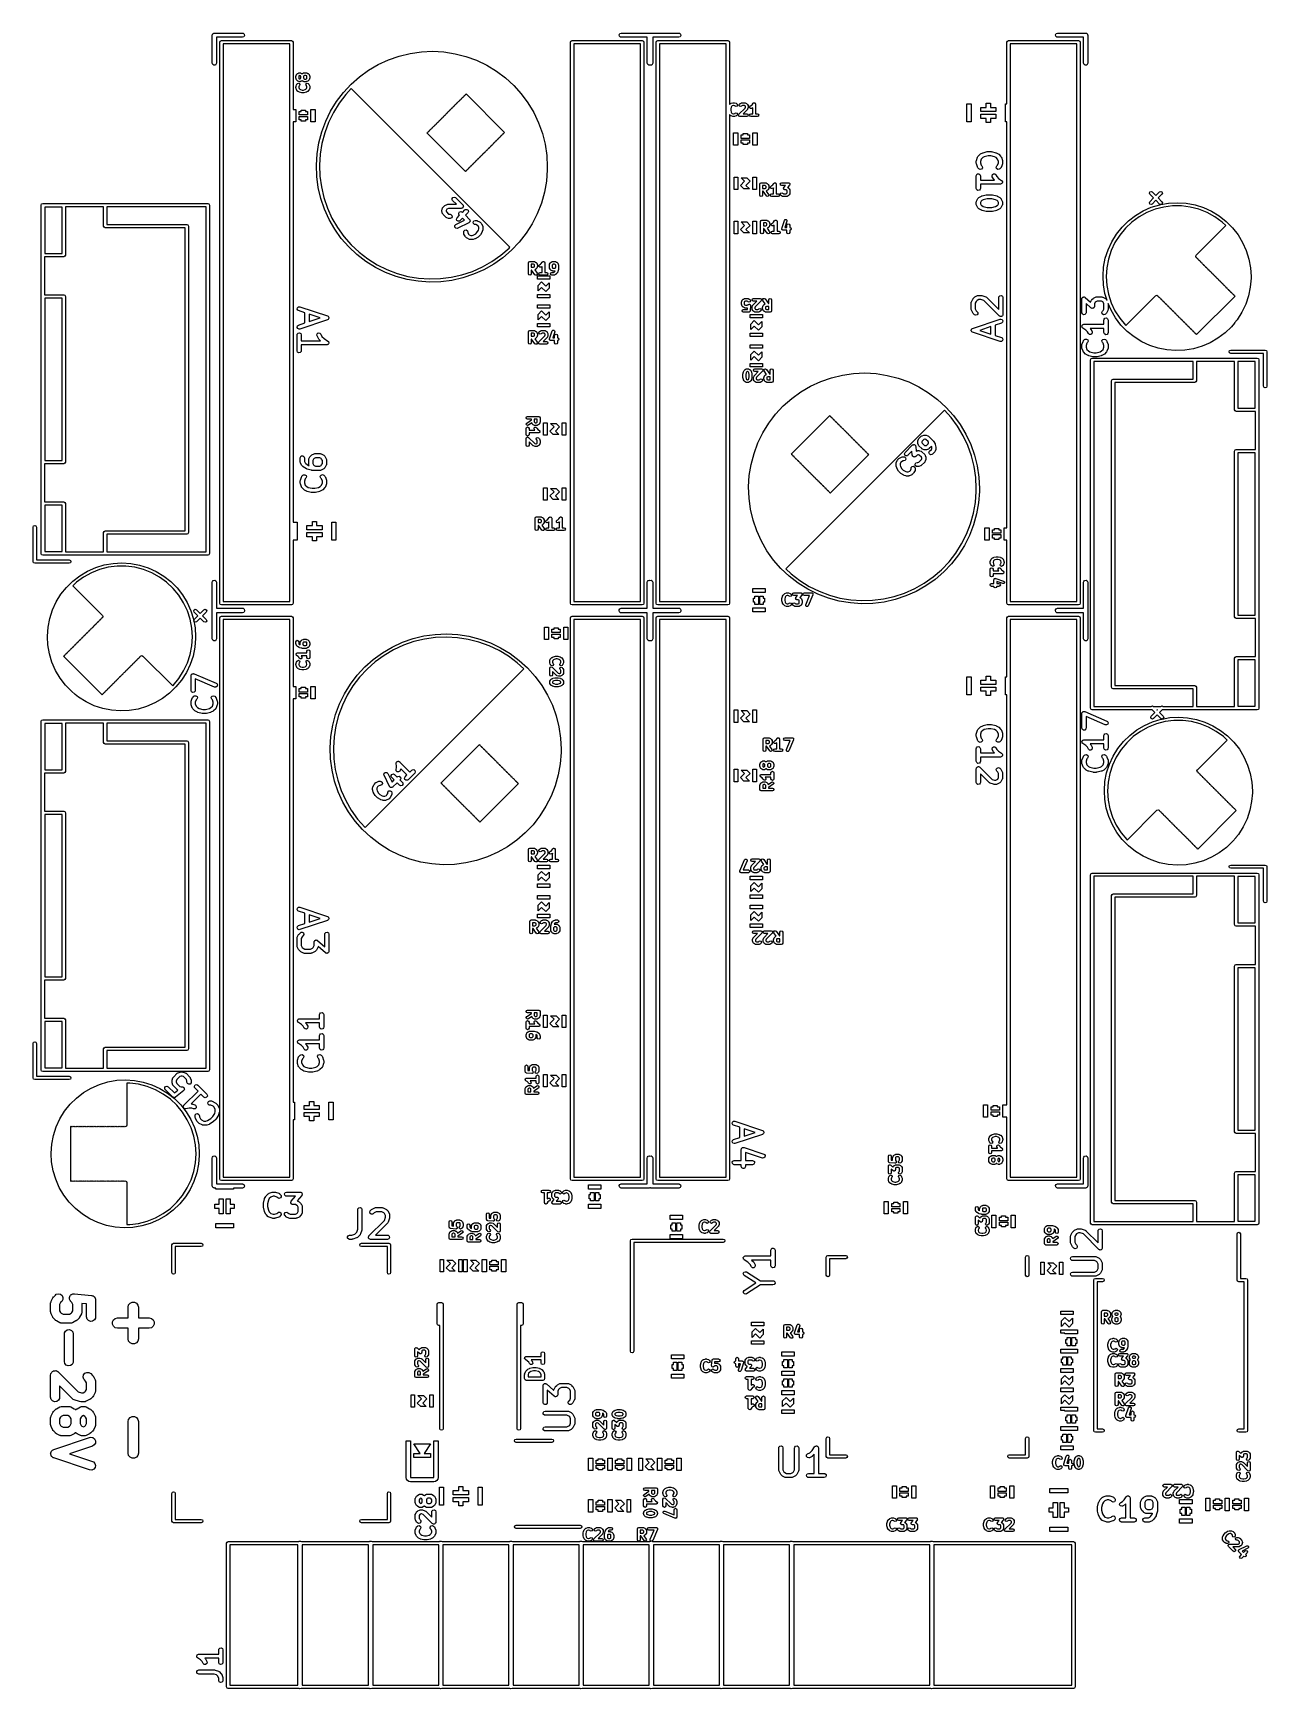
# Model space of a CAD drawing. Extents: x 99.7 to 144.3, y -109.9 to -50.
import ezdxf

# ---------------------------------------------------------------- set-up
doc = ezdxf.new("R2010")
doc.units = 0
doc.layers.add('BLACK', color=7, linetype='CONTINUOUS')

msp = doc.modelspace()

# ---------------------------------------------------------------- linework, layer by layer
at = {"layer": 'BLACK', "linetype": 'CONTINUOUS'}
for p, q in [((106.151, -50.036), (106.153, -50.0263)), ((106.151, -51.052), (106.151, -50.036)), ((106.152, -50.023), (106.154, -50.0201)), ((106.153, -50.0263), (106.152, -50.023)), ((106.154, -50.0201), (106.156, -50.0103)), ((106.156, -50.0103), (106.168, -49.9954)), ((106.168, -49.9954), (106.178, -49.9785)), ((106.178, -49.9785), (106.184, -49.9762)), ((106.184, -49.9762), (106.189, -49.971)), ((106.189, -49.971), (106.208, -49.9677)), ((106.208, -49.9677), (106.226, -49.961)), ((106.226, -49.961), (107.242, -49.961)), ((107.242, -50.111), (106.301, -50.111)), ((106.301, -50.111), (106.301, -51.052)), ((106.42, -50.29), (106.438, -50.2476)), ((106.42, -70.61), (106.42, -50.29)), ((106.438, -50.2476), (106.48, -50.23)), ((106.48, -50.23), (109.02, -50.23)), ((106.54, -50.35), (106.54, -70.55)), ((108.96, -50.35), (106.54, -50.35)), ((107.242, -49.961), (107.268, -49.9655)), ((107.29, -50.0935), (107.242, -50.111)), ((107.268, -49.9655), (107.307, -49.9985)), ((107.316, -50.049), (107.29, -50.0935)), ((107.307, -49.9985), (107.316, -50.049)), ((108.96, -70.55), (108.96, -50.35)), ((109.02, -50.23), (109.062, -50.2476)), ((109.062, -50.2476), (109.08, -50.29)), ((109.08, -50.29), (109.08, -52.725)), ((119.12, -50.29), (119.138, -50.2476)), ((119.12, -70.61), (119.12, -50.29)), ((119.138, -50.2476), (119.18, -50.23)), ((119.18, -50.23), (121.72, -50.23)), ((119.24, -50.35), (119.24, -70.55)), ((121.66, -50.35), (119.24, -50.35)), ((120.884, -50.023), (120.91, -49.9785)), ((120.893, -50.0735), (120.884, -50.023)), ((120.932, -50.1065), (120.893, -50.0735)), ((120.91, -49.9785), (120.958, -49.961)), ((120.958, -50.111), (120.932, -50.1065)), ((120.958, -49.961), (121.974, -49.961)), ((121.899, -50.111), (120.958, -50.111)), ((121.66, -70.55), (121.66, -50.35)), ((121.72, -50.23), (121.762, -50.2476)), ((121.762, -50.2476), (121.78, -50.29)), ((121.78, -50.29), (121.78, -70.61)), ((121.899, -51.052), (121.899, -50.111)), ((121.974, -49.961), (121.984, -49.9627)), ((121.984, -49.9627), (121.987, -49.9621)), ((121.987, -49.9621), (121.99, -49.9638)), ((121.99, -49.9638), (122, -49.9655)), ((122, -49.9655), (122.003, -49.9685)), ((122.003, -49.9685), (122.008, -49.9677)), ((122.008, -49.9677), (122.026, -49.961)), ((122.026, -49.961), (123.042, -49.961)), ((123.042, -50.111), (122.101, -50.111)), ((122.101, -50.111), (122.101, -51.052)), ((122.22, -50.29), (122.238, -50.2476)), ((122.22, -70.61), (122.22, -50.29)), ((122.238, -50.2476), (122.28, -50.23)), ((122.28, -50.23), (124.82, -50.23)), ((122.34, -50.35), (122.34, -70.55)), ((124.76, -50.35), (122.34, -50.35)), ((123.042, -49.961), (123.068, -49.9655)), ((123.09, -50.0935), (123.042, -50.111)), ((123.068, -49.9655), (123.107, -49.9985)), ((123.116, -50.049), (123.09, -50.0935)), ((123.107, -49.9985), (123.116, -50.049)), ((124.76, -70.55), (124.76, -50.35)), ((124.82, -50.23), (124.862, -50.2476)), ((124.862, -50.2476), (124.88, -50.29)), ((124.88, -50.29), (124.88, -52.5517)), ((134.92, -50.29), (134.938, -50.2476)), ((134.92, -52.525), (134.92, -50.29)), ((134.938, -50.2476), (134.98, -50.23)), ((134.98, -50.23), (137.52, -50.23)), ((135.04, -50.35), (135.04, -70.55)), ((137.46, -50.35), (135.04, -50.35)), ((136.684, -50.023), (136.71, -49.9785)), ((136.693, -50.0735), (136.684, -50.023)), ((136.732, -50.1065), (136.693, -50.0735)), ((136.71, -49.9785), (136.758, -49.961)), ((136.758, -50.111), (136.732, -50.1065)), ((136.758, -49.961), (137.774, -49.961)), ((137.699, -50.111), (136.758, -50.111)), ((137.46, -70.55), (137.46, -50.35)), ((137.52, -50.23), (137.562, -50.2476)), ((137.562, -50.2476), (137.58, -50.29)), ((137.58, -50.29), (137.58, -70.61)), ((137.699, -51.052), (137.699, -50.111)), ((137.774, -49.961), (137.784, -49.9627)), ((137.784, -49.9627), (137.787, -49.9621)), ((137.787, -49.9621), (137.79, -49.9638)), ((137.79, -49.9638), (137.8, -49.9655)), ((137.8, -49.9655), (137.815, -49.978)), ((137.815, -49.978), (137.831, -49.9878)), ((137.831, -49.9878), (137.834, -49.9942)), ((137.834, -49.9942), (137.839, -49.9985)), ((137.839, -49.9985), (137.842, -50.0177)), ((137.842, -50.0177), (137.849, -50.036)), ((137.849, -50.036), (137.849, -51.052)), ((112.163, -51.0957), (112.534, -50.9244)), ((112.534, -50.9244), (112.92, -50.7901)), ((112.92, -50.7901), (113.317, -50.694)), ((113.317, -50.694), (113.721, -50.6372)), ((113.721, -50.6372), (114.129, -50.6201)), ((114.129, -50.6201), (114.537, -50.6429)), ((114.537, -50.6429), (114.941, -50.7054)), ((114.941, -50.7054), (115.336, -50.8069)), ((115.336, -50.8069), (115.72, -50.9466)), ((115.72, -50.9466), (116.088, -51.1231)), ((106.169, -51.1002), (106.151, -51.052)), ((106.213, -51.1259), (106.169, -51.1002)), ((106.264, -51.117), (106.213, -51.1259)), ((106.296, -51.0777), (106.264, -51.117)), ((106.301, -51.052), (106.296, -51.0777)), ((109.181, -51.5214), (109.185, -51.5107)), ((109.181, -51.5976), (109.181, -51.5214)), ((109.185, -51.5107), (109.186, -51.4991)), ((109.186, -51.4991), (109.205, -51.461)), ((109.205, -51.461), (109.211, -51.4556)), ((109.211, -51.4556), (109.215, -51.448)), ((109.215, -51.448), (109.234, -51.4289)), ((109.234, -51.4289), (109.241, -51.4258)), ((109.241, -51.4258), (109.247, -51.4196)), ((109.247, -51.4196), (109.285, -51.4005)), ((109.291, -51.513), (109.281, -51.5332)), ((109.281, -51.5332), (109.281, -51.5858)), ((109.285, -51.4005), (109.296, -51.3997)), ((109.299, -51.5054), (109.291, -51.513)), ((109.296, -51.3997), (109.307, -51.3952)), ((109.317, -51.4964), (109.299, -51.5054)), ((109.307, -51.3952), (109.326, -51.3952)), ((109.335, -51.5054), (109.317, -51.4964)), ((109.326, -51.3952), (109.337, -51.3997)), ((109.342, -51.5129), (109.335, -51.5054)), ((109.337, -51.3997), (109.349, -51.4005)), ((109.352, -51.5332), (109.342, -51.5129)), ((109.349, -51.4005), (109.387, -51.4196)), ((109.352, -51.5858), (109.352, -51.5332)), ((109.387, -51.4196), (109.392, -51.4258)), ((109.392, -51.4258), (109.4, -51.4289)), ((109.4, -51.4289), (109.402, -51.4317)), ((109.402, -51.4317), (109.405, -51.4289)), ((109.405, -51.4289), (109.413, -51.4258)), ((109.413, -51.4258), (109.418, -51.4196)), ((109.418, -51.4196), (109.456, -51.4005)), ((109.463, -51.513), (109.452, -51.5332)), ((109.452, -51.5332), (109.452, -51.5858)), ((109.456, -51.4005), (109.468, -51.3997)), ((109.47, -51.5054), (109.463, -51.513)), ((109.468, -51.3997), (109.479, -51.3952)), ((109.49, -51.4952), (109.47, -51.5054)), ((109.479, -51.3952), (109.555, -51.3952)), ((109.543, -51.4952), (109.49, -51.4952)), ((109.563, -51.5054), (109.543, -51.4952)), ((109.555, -51.3952), (109.566, -51.3997)), ((109.571, -51.513), (109.563, -51.5054)), ((109.566, -51.3997), (109.577, -51.4005)), ((109.581, -51.5332), (109.571, -51.513)), ((109.577, -51.4005), (109.615, -51.4196)), ((109.581, -51.5858), (109.581, -51.5332)), ((109.615, -51.4196), (109.621, -51.4258)), ((109.621, -51.4258), (109.628, -51.4289)), ((109.628, -51.4289), (109.647, -51.448)), ((109.647, -51.448), (109.65, -51.4556)), ((109.65, -51.4556), (109.657, -51.461)), ((109.657, -51.461), (109.676, -51.4991)), ((109.676, -51.4991), (109.676, -51.5107)), ((109.676, -51.5107), (109.681, -51.5214)), ((109.681, -51.5214), (109.681, -51.5976)), ((111.175, -51.8135), (111.481, -51.5424)), ((111.481, -51.5424), (111.811, -51.3023)), ((111.811, -51.3023), (112.163, -51.0957)), ((116.088, -51.1231), (116.437, -51.3346)), ((116.437, -51.3346), (116.764, -51.5793)), ((121.917, -51.1002), (121.899, -51.052)), ((121.961, -51.1259), (121.917, -51.1002)), ((122.001, -51.1188), (121.961, -51.1259)), ((122.013, -51.1259), (122.001, -51.1188)), ((122.064, -51.117), (122.013, -51.1259)), ((122.096, -51.0777), (122.064, -51.117)), ((122.101, -51.052), (122.096, -51.0777)), ((137.717, -51.1002), (137.699, -51.052)), ((137.761, -51.1259), (137.717, -51.1002)), ((137.812, -51.117), (137.761, -51.1259)), ((137.844, -51.0777), (137.812, -51.117)), ((137.849, -51.052), (137.844, -51.0777)), ((109.185, -51.6084), (109.181, -51.5976)), ((109.181, -51.9024), (109.184, -51.8948)), ((109.181, -51.9405), (109.181, -51.9024)), ((109.184, -51.9481), (109.181, -51.9405)), ((109.184, -51.8866), (109.203, -51.8294)), ((109.184, -51.8948), (109.184, -51.8866)), ((109.184, -51.9563), (109.184, -51.9481)), ((109.203, -52.0134), (109.184, -51.9563)), ((109.186, -51.62), (109.185, -51.6084)), ((109.205, -51.6581), (109.186, -51.62)), ((109.203, -51.8294), (109.21, -51.8206)), ((109.21, -52.0222), (109.203, -52.0134)), ((109.211, -51.6635), (109.205, -51.6581)), ((109.21, -51.8206), (109.215, -51.8099)), ((109.215, -52.033), (109.21, -52.0222)), ((109.215, -51.6711), (109.211, -51.6635)), ((109.234, -51.6901), (109.215, -51.6711)), ((109.215, -51.8099), (109.234, -51.7908)), ((109.253, -52.0711), (109.215, -52.033)), ((109.241, -51.6933), (109.234, -51.6901)), ((109.234, -51.7908), (109.269, -51.7762)), ((109.247, -51.6995), (109.241, -51.6933)), ((109.285, -51.7185), (109.247, -51.6995)), ((109.26, -52.0742), (109.253, -52.0711)), ((109.266, -52.0804), (109.26, -52.0742)), ((109.304, -52.0995), (109.266, -52.0804)), ((109.269, -51.7762), (109.304, -51.7908)), ((109.281, -51.5858), (109.291, -51.6061)), ((109.294, -51.8722), (109.281, -51.9105)), ((109.281, -51.9105), (109.281, -51.9324)), ((109.281, -51.9324), (109.294, -51.9706)), ((109.296, -51.7194), (109.285, -51.7185)), ((109.291, -51.6061), (109.299, -51.6137)), ((109.304, -51.8615), (109.294, -51.8722)), ((109.294, -51.9706), (109.318, -51.9946)), ((109.307, -51.7238), (109.296, -51.7194)), ((109.299, -51.6137), (109.317, -51.6227)), ((109.304, -51.7908), (109.319, -51.8262)), ((109.319, -51.8262), (109.304, -51.8615)), ((109.309, -52.0999), (109.304, -52.0995)), ((109.326, -51.7238), (109.307, -51.7238)), ((109.314, -52.1033), (109.309, -52.0999)), ((109.39, -52.1223), (109.314, -52.1033)), ((109.317, -51.6227), (109.335, -51.6137)), ((109.318, -51.9946), (109.344, -52.0076)), ((109.337, -51.7194), (109.326, -51.7238)), ((109.335, -51.6137), (109.342, -51.6061)), ((109.349, -51.7185), (109.337, -51.7194)), ((109.342, -51.6061), (109.352, -51.5858)), ((109.344, -52.0076), (109.409, -52.0238)), ((109.387, -51.6995), (109.349, -51.7185)), ((109.392, -51.6933), (109.387, -51.6995)), ((109.397, -52.1214), (109.39, -52.1223)), ((109.4, -51.6901), (109.392, -51.6933)), ((109.402, -52.1238), (109.397, -52.1214)), ((109.402, -51.6874), (109.4, -51.6901)), ((109.405, -51.6901), (109.402, -51.6874)), ((109.46, -52.1238), (109.402, -52.1238)), ((109.413, -51.6933), (109.405, -51.6901)), ((109.409, -52.0238), (109.453, -52.0238)), ((109.418, -51.6995), (109.413, -51.6933)), ((109.456, -51.7185), (109.418, -51.6995)), ((109.452, -51.5858), (109.463, -51.6061)), ((109.453, -52.0238), (109.518, -52.0076)), ((109.468, -51.7194), (109.456, -51.7185)), ((109.465, -52.1214), (109.46, -52.1238)), ((109.463, -51.6061), (109.47, -51.6137)), ((109.472, -52.1223), (109.465, -52.1214)), ((109.479, -51.7238), (109.468, -51.7194)), ((109.47, -51.6137), (109.49, -51.6238)), ((109.548, -52.1033), (109.472, -52.1223)), ((109.555, -51.7238), (109.479, -51.7238)), ((109.49, -51.6238), (109.543, -51.6238)), ((109.518, -52.0076), (109.544, -51.9946)), ((109.543, -51.6238), (109.563, -51.6137)), ((109.543, -51.8262), (109.558, -51.7908)), ((109.558, -51.8615), (109.543, -51.8262)), ((109.544, -51.9946), (109.568, -51.9706)), ((109.552, -52.0999), (109.548, -52.1033)), ((109.558, -52.0995), (109.552, -52.0999)), ((109.566, -51.7194), (109.555, -51.7238)), ((109.558, -51.7908), (109.593, -51.7762)), ((109.568, -51.8722), (109.558, -51.8615)), ((109.596, -52.0804), (109.558, -52.0995)), ((109.563, -51.6137), (109.571, -51.6061)), ((109.577, -51.7185), (109.566, -51.7194)), ((109.581, -51.9105), (109.568, -51.8722)), ((109.568, -51.9706), (109.581, -51.9324)), ((109.571, -51.6061), (109.581, -51.5858)), ((109.615, -51.6995), (109.577, -51.7185)), ((109.581, -51.9324), (109.581, -51.9105)), ((109.593, -51.7762), (109.628, -51.7908)), ((109.602, -52.0742), (109.596, -52.0804)), ((109.609, -52.0711), (109.602, -52.0742)), ((109.647, -52.033), (109.609, -52.0711)), ((109.621, -51.6933), (109.615, -51.6995)), ((109.628, -51.6901), (109.621, -51.6933)), ((109.647, -51.6711), (109.628, -51.6901)), ((109.628, -51.7908), (109.647, -51.8099)), ((109.65, -51.6635), (109.647, -51.6711)), ((109.647, -51.8099), (109.652, -51.8206)), ((109.652, -52.0222), (109.647, -52.033)), ((109.657, -51.6581), (109.65, -51.6635)), ((109.652, -51.8206), (109.659, -51.8294)), ((109.659, -52.0134), (109.652, -52.0222)), ((109.676, -51.62), (109.657, -51.6581)), ((109.659, -51.8294), (109.678, -51.8866)), ((109.678, -51.9563), (109.659, -52.0134)), ((109.681, -51.5976), (109.676, -51.6084)), ((109.676, -51.6084), (109.676, -51.62)), ((109.678, -51.8866), (109.678, -51.8948)), ((109.678, -51.8948), (109.681, -51.9024)), ((109.681, -51.9405), (109.678, -51.9481)), ((109.678, -51.9481), (109.678, -51.9563)), ((109.681, -51.9024), (109.681, -51.9405)), ((110.651, -52.4384), (110.898, -52.1131)), ((110.898, -52.1131), (111.175, -51.8135)), ((111.186, -51.9711), (110.986, -52.1871)), ((116.93, -57.7152), (111.186, -51.9711)), ((115.339, -52.163), (115.331, -52.183)), ((116.737, -53.5606), (115.339, -52.163)), ((115.339, -52.163), (115.339, -52.163)), ((116.764, -51.5793), (117.066, -51.8546)), ((117.066, -51.8546), (117.339, -52.1581)), ((117.339, -52.1581), (117.582, -52.4868)), ((109.08, -52.725), (109.175, -52.725)), ((109.175, -52.725), (109.175, -53.175)), ((109.375, -52.8), (109.375, -52.75)), ((109.375, -52.75), (109.525, -52.75)), ((109.525, -52.75), (109.525, -52.8)), ((109.725, -53.175), (109.725, -52.725)), ((109.725, -52.725), (109.875, -52.725)), ((109.875, -52.725), (109.875, -53.175)), ((110.437, -52.7863), (110.651, -52.4384)), ((110.746, -52.5035), (110.538, -52.8417)), ((110.986, -52.1871), (110.746, -52.5035)), ((114.745, -52.757), (114.737, -52.777)), ((114.765, -52.7487), (114.745, -52.757)), ((114.774, -52.7287), (114.765, -52.7487)), ((114.794, -52.7204), (114.774, -52.7287)), ((114.802, -52.7004), (114.794, -52.7204)), ((114.822, -52.6921), (114.802, -52.7004)), ((114.83, -52.6721), (114.822, -52.6921)), ((114.85, -52.6638), (114.83, -52.6721)), ((114.859, -52.6438), (114.85, -52.6638)), ((114.879, -52.6355), (114.859, -52.6438)), ((114.887, -52.6155), (114.879, -52.6355)), ((114.907, -52.6073), (114.887, -52.6155)), ((114.915, -52.5873), (114.907, -52.6073)), ((114.935, -52.579), (114.915, -52.5873)), ((114.943, -52.559), (114.935, -52.579)), ((114.963, -52.5507), (114.943, -52.559)), ((114.972, -52.5307), (114.963, -52.5507)), ((114.992, -52.5224), (114.972, -52.5307)), ((115, -52.5024), (114.992, -52.5224)), ((115.02, -52.4941), (115, -52.5024)), ((115.028, -52.4741), (115.02, -52.4941)), ((115.048, -52.4658), (115.028, -52.4741)), ((115.057, -52.4458), (115.048, -52.4658)), ((115.077, -52.4376), (115.057, -52.4458)), ((115.085, -52.4176), (115.077, -52.4376)), ((115.105, -52.4093), (115.085, -52.4176)), ((115.113, -52.3893), (115.105, -52.4093)), ((115.133, -52.381), (115.113, -52.3893)), ((115.141, -52.361), (115.133, -52.381)), ((115.161, -52.3527), (115.141, -52.361)), ((115.17, -52.3327), (115.161, -52.3527)), ((115.19, -52.3244), (115.17, -52.3327)), ((115.198, -52.3044), (115.19, -52.3244)), ((115.218, -52.2961), (115.198, -52.3044)), ((115.226, -52.2761), (115.218, -52.2961)), ((115.246, -52.2679), (115.226, -52.2761)), ((115.255, -52.2479), (115.246, -52.2679)), ((115.275, -52.2396), (115.255, -52.2479)), ((115.283, -52.2196), (115.275, -52.2396)), ((115.303, -52.2113), (115.283, -52.2196)), ((115.311, -52.1913), (115.303, -52.2113)), ((115.331, -52.183), (115.311, -52.1913)), ((117.582, -52.4868), (117.791, -52.8376)), ((124.88, -52.5517), (124.917, -52.5146)), ((124.917, -52.5146), (124.928, -52.5102)), ((124.942, -52.6436), (124.926, -52.7085)), ((124.926, -52.7085), (124.926, -52.7534)), ((124.926, -52.7534), (124.942, -52.8183)), ((124.928, -52.5102), (124.937, -52.5026)), ((124.937, -52.5026), (124.994, -52.4835)), ((124.955, -52.6177), (124.942, -52.6436)), ((124.979, -52.5937), (124.955, -52.6177)), ((125.018, -52.581), (124.979, -52.5937)), ((124.994, -52.4835), (125.002, -52.4841)), ((125.002, -52.4841), (125.01, -52.481)), ((125.01, -52.481), (125.048, -52.481)), ((125.04, -52.581), (125.018, -52.581)), ((125.078, -52.5937), (125.04, -52.581)), ((125.048, -52.481), (125.055, -52.4841)), ((125.055, -52.4841), (125.063, -52.4835)), ((125.063, -52.4835), (125.121, -52.5026)), ((125.088, -52.6044), (125.078, -52.5937)), ((125.124, -52.619), (125.088, -52.6044)), ((125.121, -52.5026), (125.129, -52.5102)), ((125.159, -52.6044), (125.124, -52.619)), ((125.129, -52.5102), (125.14, -52.5146)), ((125.14, -52.5146), (125.159, -52.5337)), ((125.159, -52.5337), (125.174, -52.569)), ((125.174, -52.569), (125.159, -52.6044)), ((125.222, -52.8956), (125.442, -52.6754)), ((125.226, -52.569), (125.241, -52.5337)), ((125.241, -52.6044), (125.226, -52.569)), ((125.241, -52.5337), (125.26, -52.5146)), ((125.276, -52.619), (125.241, -52.6044)), ((125.26, -52.5146), (125.267, -52.5115)), ((125.267, -52.5115), (125.273, -52.5053)), ((125.273, -52.5053), (125.311, -52.4862)), ((125.312, -52.6044), (125.276, -52.619)), ((125.311, -52.4862), (125.323, -52.4854)), ((125.325, -52.5911), (125.312, -52.6044)), ((125.323, -52.4854), (125.333, -52.481)), ((125.345, -52.581), (125.325, -52.5911)), ((125.333, -52.481), (125.429, -52.481)), ((125.417, -52.581), (125.345, -52.581)), ((125.521, -52.7377), (125.378, -52.881)), ((125.437, -52.5911), (125.417, -52.581)), ((125.429, -52.481), (125.439, -52.4854)), ((125.445, -52.5987), (125.437, -52.5911)), ((125.439, -52.4854), (125.451, -52.4862)), ((125.442, -52.6754), (125.455, -52.6371)), ((125.455, -52.6189), (125.445, -52.5987)), ((125.451, -52.4862), (125.489, -52.5053)), ((125.455, -52.6371), (125.455, -52.6189)), ((125.489, -52.5053), (125.494, -52.5115)), ((125.494, -52.5115), (125.502, -52.5146)), ((125.502, -52.5146), (125.521, -52.5337)), ((125.521, -52.5337), (125.524, -52.5413)), ((125.526, -52.727), (125.521, -52.7377)), ((125.524, -52.5413), (125.53, -52.5467)), ((125.533, -52.7182), (125.526, -52.727)), ((125.53, -52.5467), (125.549, -52.5848)), ((125.552, -52.661), (125.533, -52.7182)), ((125.549, -52.5848), (125.55, -52.5964)), ((125.55, -52.5964), (125.555, -52.6071)), ((125.555, -52.6452), (125.552, -52.6528)), ((125.552, -52.6528), (125.552, -52.661)), ((125.555, -52.6071), (125.555, -52.6452)), ((125.61, -52.6294), (125.635, -52.6005)), ((125.612, -52.6676), (125.61, -52.6294)), ((125.641, -52.6927), (125.612, -52.6676)), ((125.635, -52.6005), (125.666, -52.5851)), ((125.68, -52.69), (125.641, -52.6927)), ((125.666, -52.5851), (125.694, -52.5562)), ((125.718, -52.6709), (125.68, -52.69)), ((125.694, -52.5562), (125.73, -52.5032)), ((125.721, -52.6665), (125.718, -52.6709)), ((125.721, -52.881), (125.721, -52.6665)), ((125.73, -52.5032), (125.734, -52.5004)), ((125.734, -52.5004), (125.736, -52.4956)), ((125.736, -52.4956), (125.75, -52.49)), ((125.75, -52.49), (125.762, -52.4819)), ((125.762, -52.4819), (125.767, -52.4829)), ((125.767, -52.4829), (125.771, -52.481)), ((125.771, -52.481), (125.785, -52.4865)), ((125.785, -52.4865), (125.799, -52.4894)), ((125.799, -52.4894), (125.802, -52.4936)), ((125.802, -52.4936), (125.807, -52.4956)), ((125.807, -52.4956), (125.812, -52.5091)), ((125.812, -52.5091), (125.82, -52.5211)), ((125.82, -52.5211), (125.819, -52.5262)), ((125.819, -52.5262), (125.821, -52.531)), ((125.821, -52.531), (125.821, -52.881)), ((133.475, -53.175), (133.475, -52.525)), ((133.475, -52.525), (133.625, -52.525)), ((133.625, -52.525), (133.625, -53.175)), ((133.975, -52.8), (133.975, -52.65)), ((133.975, -52.65), (134.175, -52.65)), ((134.175, -52.65), (134.175, -52.5)), ((134.175, -52.5), (134.325, -52.5)), ((134.325, -52.5), (134.325, -52.65)), ((134.325, -52.65), (134.525, -52.65)), ((134.525, -52.65), (134.525, -52.8)), ((134.875, -53.175), (134.875, -52.525)), ((134.875, -52.525), (134.92, -52.525)), ((109.175, -53.175), (109.08, -53.175)), ((109.08, -53.175), (109.08, -67.675)), ((109.3, -52.925), (109.3, -52.8)), ((109.3, -52.8), (109.375, -52.8)), ((109.6, -52.925), (109.3, -52.925)), ((109.3, -53.1), (109.3, -52.975)), ((109.3, -52.975), (109.6, -52.975)), ((109.375, -53.1), (109.3, -53.1)), ((109.375, -53.15), (109.375, -53.1)), ((109.525, -53.15), (109.375, -53.15)), ((109.525, -52.8), (109.6, -52.8)), ((109.6, -53.1), (109.525, -53.1)), ((109.525, -53.1), (109.525, -53.15)), ((109.6, -52.8), (109.6, -52.925)), ((109.6, -52.975), (109.6, -53.1)), ((109.875, -53.175), (109.725, -53.175)), ((110.116, -53.5361), (110.258, -53.1533)), ((110.364, -53.1987), (110.225, -53.5709)), ((110.258, -53.1533), (110.437, -52.7863)), ((110.538, -52.8417), (110.364, -53.1987)), ((114.143, -53.3709), (114.123, -53.3792)), ((114.151, -53.3509), (114.143, -53.3709)), ((114.171, -53.3427), (114.151, -53.3509)), ((114.18, -53.3227), (114.171, -53.3427)), ((114.2, -53.3144), (114.18, -53.3227)), ((114.208, -53.2944), (114.2, -53.3144)), ((114.228, -53.2861), (114.208, -53.2944)), ((114.236, -53.2661), (114.228, -53.2861)), ((114.256, -53.2578), (114.236, -53.2661)), ((114.265, -53.2378), (114.256, -53.2578)), ((114.285, -53.2295), (114.265, -53.2378)), ((114.293, -53.2095), (114.285, -53.2295)), ((114.313, -53.2012), (114.293, -53.2095)), ((114.321, -53.1812), (114.313, -53.2012)), ((114.341, -53.1729), (114.321, -53.1812)), ((114.349, -53.1529), (114.341, -53.1729)), ((114.369, -53.1447), (114.349, -53.1529)), ((114.378, -53.1247), (114.369, -53.1447)), ((114.398, -53.1164), (114.378, -53.1247)), ((114.406, -53.0964), (114.398, -53.1164)), ((114.426, -53.0881), (114.406, -53.0964)), ((114.434, -53.0681), (114.426, -53.0881)), ((114.454, -53.0598), (114.434, -53.0681)), ((114.463, -53.0398), (114.454, -53.0598)), ((114.483, -53.0315), (114.463, -53.0398)), ((114.491, -53.0115), (114.483, -53.0315)), ((114.511, -53.0032), (114.491, -53.0115)), ((114.519, -52.9832), (114.511, -53.0032)), ((114.539, -52.975), (114.519, -52.9832)), ((114.547, -52.955), (114.539, -52.975)), ((114.567, -52.9467), (114.547, -52.955)), ((114.576, -52.9267), (114.567, -52.9467)), ((114.596, -52.9184), (114.576, -52.9267)), ((114.604, -52.8984), (114.596, -52.9184)), ((114.624, -52.8901), (114.604, -52.8984)), ((114.632, -52.8701), (114.624, -52.8901)), ((114.652, -52.8618), (114.632, -52.8701)), ((114.661, -52.8418), (114.652, -52.8618)), ((114.681, -52.8335), (114.661, -52.8418)), ((114.689, -52.8135), (114.681, -52.8335)), ((114.709, -52.8053), (114.689, -52.8135)), ((114.717, -52.7853), (114.709, -52.8053)), ((114.737, -52.777), (114.717, -52.7853)), ((117.791, -52.8376), (117.965, -53.2071)), ((117.965, -53.2071), (118.102, -53.5918)), ((124.917, -52.9473), (124.88, -52.9102)), ((124.88, -52.9102), (124.88, -70.61)), ((124.928, -52.9517), (124.917, -52.9473)), ((124.937, -52.9593), (124.928, -52.9517)), ((124.994, -52.9784), (124.937, -52.9593)), ((124.942, -52.8183), (124.955, -52.8442)), ((124.955, -52.8442), (124.979, -52.8682)), ((124.979, -52.8682), (125.018, -52.881)), ((125.002, -52.9778), (124.994, -52.9784)), ((125.01, -52.981), (125.002, -52.9778)), ((125.048, -52.981), (125.01, -52.981)), ((125.018, -52.881), (125.04, -52.881)), ((125.04, -52.881), (125.078, -52.8682)), ((125.055, -52.9778), (125.048, -52.981)), ((125.063, -52.9784), (125.055, -52.9778)), ((125.121, -52.9593), (125.063, -52.9784)), ((125.078, -52.8682), (125.088, -52.8575)), ((125.088, -52.8575), (125.124, -52.8429)), ((125.129, -52.9517), (125.121, -52.9593)), ((125.124, -52.8429), (125.159, -52.8575)), ((125.14, -52.9473), (125.129, -52.9517)), ((125.159, -52.9282), (125.14, -52.9473)), ((125.159, -52.8575), (125.174, -52.8929)), ((125.174, -52.8929), (125.159, -52.9282)), ((125.207, -52.931), (125.222, -52.8956)), ((125.222, -52.9663), (125.207, -52.931)), ((125.257, -52.981), (125.222, -52.9663)), ((125.505, -52.981), (125.257, -52.981)), ((125.378, -52.881), (125.505, -52.881)), ((125.505, -52.881), (125.54, -52.8956)), ((125.54, -52.9663), (125.505, -52.981)), ((125.54, -52.8956), (125.555, -52.931)), ((125.555, -52.931), (125.54, -52.9663)), ((125.607, -52.931), (125.622, -52.8956)), ((125.622, -52.9663), (125.607, -52.931)), ((125.622, -52.8956), (125.657, -52.881)), ((125.657, -52.981), (125.622, -52.9663)), ((125.657, -52.881), (125.721, -52.881)), ((125.886, -52.981), (125.657, -52.981)), ((125.821, -52.881), (125.886, -52.881)), ((125.886, -52.881), (125.921, -52.8956)), ((125.921, -52.9663), (125.886, -52.981)), ((125.921, -52.8956), (125.936, -52.931)), ((125.936, -52.931), (125.921, -52.9663)), ((133.625, -53.175), (133.475, -53.175)), ((134.525, -52.8), (133.975, -52.8)), ((133.975, -53.05), (133.975, -52.9)), ((133.975, -52.9), (134.525, -52.9)), ((134.175, -53.05), (133.975, -53.05)), ((134.175, -53.2), (134.175, -53.05)), ((134.325, -53.2), (134.175, -53.2)), ((134.525, -53.05), (134.325, -53.05)), ((134.325, -53.05), (134.325, -53.2)), ((134.525, -52.9), (134.525, -53.05)), ((134.92, -53.175), (134.875, -53.175)), ((134.92, -67.875), (134.92, -53.175)), ((109.946, -54.3341), (110.011, -53.9309)), ((110.011, -53.9309), (110.116, -53.5361)), ((110.124, -53.9549), (110.06, -54.3469)), ((110.225, -53.5709), (110.124, -53.9549)), ((113.945, -53.5689), (113.925, -53.5772)), ((113.925, -53.5772), (113.925, -53.5782)), ((113.925, -53.5782), (115.322, -54.9753)), ((113.953, -53.5489), (113.945, -53.5689)), ((113.973, -53.5406), (113.953, -53.5489)), ((113.982, -53.5206), (113.973, -53.5406)), ((114.002, -53.5124), (113.982, -53.5206)), ((114.01, -53.4924), (114.002, -53.5124)), ((114.03, -53.4841), (114.01, -53.4924)), ((114.038, -53.4641), (114.03, -53.4841)), ((114.058, -53.4558), (114.038, -53.4641)), ((114.067, -53.4358), (114.058, -53.4558)), ((114.087, -53.4275), (114.067, -53.4358)), ((114.095, -53.4075), (114.087, -53.4275)), ((114.115, -53.3992), (114.095, -53.4075)), ((114.123, -53.3792), (114.115, -53.3992)), ((116.313, -53.9849), (116.321, -53.9649)), ((116.321, -53.9649), (116.341, -53.9566)), ((116.341, -53.9566), (116.349, -53.9366)), ((116.349, -53.9366), (116.369, -53.9283)), ((116.369, -53.9283), (116.378, -53.9083)), ((116.378, -53.9083), (116.398, -53.9001)), ((116.398, -53.9001), (116.406, -53.8801)), ((116.406, -53.8801), (116.426, -53.8718)), ((116.426, -53.8718), (116.434, -53.8518)), ((116.434, -53.8518), (116.454, -53.8435)), ((116.454, -53.8435), (116.462, -53.8235)), ((116.462, -53.8235), (116.482, -53.8152)), ((116.482, -53.8152), (116.491, -53.7952)), ((116.491, -53.7952), (116.511, -53.7869)), ((116.511, -53.7869), (116.519, -53.7669)), ((116.519, -53.7669), (116.539, -53.7586)), ((116.539, -53.7586), (116.547, -53.7386)), ((116.547, -53.7386), (116.567, -53.7303)), ((116.567, -53.7303), (116.576, -53.7103)), ((116.576, -53.7103), (116.596, -53.7021)), ((116.596, -53.7021), (116.604, -53.6821)), ((116.604, -53.6821), (116.624, -53.6738)), ((116.624, -53.6738), (116.632, -53.6538)), ((116.632, -53.6538), (116.652, -53.6455)), ((116.652, -53.6455), (116.66, -53.6255)), ((116.66, -53.6255), (116.68, -53.6172)), ((116.68, -53.6172), (116.689, -53.5972)), ((116.689, -53.5972), (116.709, -53.5889)), ((116.709, -53.5889), (116.717, -53.5689)), ((116.717, -53.5689), (116.737, -53.5606)), ((116.737, -53.5606), (116.737, -53.5606)), ((118.102, -53.5918), (118.2, -53.9881)), ((125.025, -54.025), (125.025, -53.575)), ((125.025, -53.575), (125.175, -53.575)), ((125.175, -53.575), (125.175, -54.025)), ((125.3, -53.775), (125.3, -53.65)), ((125.3, -53.65), (125.375, -53.65)), ((125.6, -53.775), (125.3, -53.775)), ((125.3, -53.95), (125.3, -53.825)), ((125.3, -53.825), (125.6, -53.825)), ((125.375, -53.95), (125.3, -53.95)), ((125.375, -53.65), (125.375, -53.6)), ((125.375, -53.6), (125.525, -53.6)), ((125.375, -54), (125.375, -53.95)), ((125.525, -53.6), (125.525, -53.65)), ((125.525, -53.65), (125.6, -53.65)), ((125.6, -53.95), (125.525, -53.95)), ((125.525, -53.95), (125.525, -54)), ((125.6, -53.65), (125.6, -53.775)), ((125.6, -53.825), (125.6, -53.95)), ((125.725, -54.025), (125.725, -53.575)), ((125.725, -53.575), (125.875, -53.575)), ((125.875, -53.575), (125.875, -54.025)), ((109.92, -54.7416), (109.946, -54.3341)), ((110.06, -54.3469), (110.036, -54.7432)), ((115.719, -54.5789), (115.727, -54.5589)), ((115.727, -54.5589), (115.747, -54.5506)), ((115.747, -54.5506), (115.755, -54.5306)), ((115.755, -54.5306), (115.775, -54.5223)), ((115.775, -54.5223), (115.784, -54.5023)), ((115.784, -54.5023), (115.804, -54.494)), ((115.804, -54.494), (115.812, -54.474)), ((115.812, -54.474), (115.832, -54.4657)), ((115.832, -54.4657), (115.84, -54.4457)), ((115.84, -54.4457), (115.86, -54.4375)), ((115.86, -54.4375), (115.868, -54.4175)), ((115.868, -54.4175), (115.888, -54.4092)), ((115.888, -54.4092), (115.897, -54.3892)), ((115.897, -54.3892), (115.917, -54.3809)), ((115.917, -54.3809), (115.925, -54.3609)), ((115.925, -54.3609), (115.945, -54.3526)), ((115.945, -54.3526), (115.953, -54.3326)), ((115.953, -54.3326), (115.973, -54.3243)), ((115.973, -54.3243), (115.982, -54.3043)), ((115.982, -54.3043), (116.002, -54.296)), ((116.002, -54.296), (116.01, -54.276)), ((116.01, -54.276), (116.03, -54.2678)), ((116.03, -54.2678), (116.038, -54.2478)), ((116.038, -54.2478), (116.058, -54.2395)), ((116.058, -54.2395), (116.066, -54.2195)), ((116.066, -54.2195), (116.086, -54.2112)), ((116.086, -54.2112), (116.095, -54.1912)), ((116.095, -54.1912), (116.115, -54.1829)), ((116.115, -54.1829), (116.123, -54.1629)), ((116.123, -54.1629), (116.143, -54.1546)), ((116.143, -54.1546), (116.151, -54.1346)), ((116.151, -54.1346), (116.171, -54.1263)), ((116.171, -54.1263), (116.18, -54.1063)), ((116.18, -54.1063), (116.2, -54.098)), ((116.2, -54.098), (116.208, -54.078)), ((116.208, -54.078), (116.228, -54.0698)), ((116.228, -54.0698), (116.236, -54.0498)), ((116.236, -54.0498), (116.256, -54.0415)), ((116.256, -54.0415), (116.264, -54.0215)), ((116.264, -54.0215), (116.284, -54.0132)), ((116.284, -54.0132), (116.293, -53.9932)), ((116.293, -53.9932), (116.313, -53.9849)), ((118.2, -53.9881), (118.26, -54.3921)), ((118.26, -54.3921), (118.28, -54.8)), ((125.175, -54.025), (125.025, -54.025)), ((125.525, -54), (125.375, -54)), ((125.875, -54.025), (125.725, -54.025)), ((133.817, -54.5703), (133.855, -54.456)), ((133.817, -54.572), (133.817, -54.5703)), ((133.855, -54.456), (133.867, -54.4331)), ((133.867, -54.4331), (133.871, -54.4308)), ((133.871, -54.4308), (133.873, -54.4267)), ((133.873, -54.4267), (133.949, -54.3505)), ((133.949, -54.3505), (133.968, -54.3377)), ((133.992, -54.5203), (133.963, -54.6062)), ((133.968, -54.3377), (133.969, -54.3365)), ((133.969, -54.3365), (134.045, -54.2984)), ((134.047, -54.4652), (133.992, -54.5203)), ((134.045, -54.2984), (134.057, -54.2947)), ((134.105, -54.4362), (134.047, -54.4652)), ((134.057, -54.2947), (134.06, -54.2927)), ((134.06, -54.2927), (134.213, -54.2546)), ((134.24, -54.4024), (134.105, -54.4362)), ((134.213, -54.2546), (134.228, -54.2536)), ((134.228, -54.2536), (134.231, -54.2524)), ((134.231, -54.2524), (134.345, -54.2524)), ((134.336, -54.4024), (134.24, -54.4024)), ((134.471, -54.4362), (134.336, -54.4024)), ((134.345, -54.2524), (134.36, -54.255)), ((134.36, -54.255), (134.363, -54.2546)), ((134.363, -54.2546), (134.516, -54.2927)), ((134.529, -54.4652), (134.471, -54.4362)), ((134.516, -54.2927), (134.528, -54.298)), ((134.528, -54.298), (134.531, -54.2984)), ((134.584, -54.5203), (134.529, -54.4652)), ((134.531, -54.2984), (134.607, -54.3365)), ((134.613, -54.6062), (134.584, -54.5203)), ((134.607, -54.3365), (134.625, -54.3498)), ((134.625, -54.3498), (134.627, -54.3505)), ((134.627, -54.3505), (134.703, -54.4267)), ((134.703, -54.4267), (134.718, -54.4481)), ((134.718, -54.4481), (134.718, -54.4525)), ((134.718, -54.4525), (134.721, -54.456)), ((134.721, -54.456), (134.759, -54.5703)), ((134.759, -54.5703), (134.763, -54.5925)), ((109.92, -54.7432), (109.92, -54.7416)), ((109.935, -55.1498), (109.92, -54.7432)), ((109.989, -55.5546), (109.935, -55.1498)), ((110.036, -54.7432), (110.049, -55.1401)), ((110.049, -55.1401), (110.102, -55.5338)), ((115.322, -54.9753), (115.323, -54.9749)), ((115.323, -54.9749), (115.331, -54.9549)), ((115.331, -54.9549), (115.351, -54.9466)), ((115.351, -54.9466), (115.359, -54.9266)), ((115.359, -54.9266), (115.379, -54.9183)), ((115.379, -54.9183), (115.388, -54.8983)), ((115.388, -54.8983), (115.408, -54.89)), ((115.408, -54.89), (115.416, -54.87)), ((115.416, -54.87), (115.436, -54.8617)), ((115.436, -54.8617), (115.444, -54.8417)), ((115.444, -54.8417), (115.464, -54.8334)), ((115.464, -54.8334), (115.472, -54.8134)), ((115.472, -54.8134), (115.492, -54.8052)), ((115.492, -54.8052), (115.501, -54.7852)), ((115.501, -54.7852), (115.521, -54.7769)), ((115.521, -54.7769), (115.529, -54.7569)), ((115.529, -54.7569), (115.549, -54.7486)), ((115.549, -54.7486), (115.557, -54.7286)), ((115.557, -54.7286), (115.577, -54.7203)), ((115.577, -54.7203), (115.586, -54.7003)), ((115.586, -54.7003), (115.606, -54.692)), ((115.606, -54.692), (115.614, -54.672)), ((115.614, -54.672), (115.634, -54.6637)), ((115.634, -54.6637), (115.642, -54.6437)), ((115.642, -54.6437), (115.662, -54.6354)), ((115.662, -54.6354), (115.67, -54.6154)), ((115.67, -54.6154), (115.69, -54.6072)), ((115.69, -54.6072), (115.699, -54.5872)), ((115.699, -54.5872), (115.719, -54.5789)), ((118.278, -54.9167), (118.247, -55.3239)), ((118.28, -54.8), (118.278, -54.9167)), ((133.813, -54.594), (133.817, -54.572)), ((133.813, -54.6702), (133.813, -54.594)), ((133.814, -54.6718), (133.813, -54.6702)), ((133.813, -55.1274), (133.818, -55.1017)), ((133.813, -55.5845), (133.813, -55.1274)), ((133.817, -54.694), (133.814, -54.6718)), ((133.855, -54.8082), (133.817, -54.694)), ((133.818, -55.1017), (133.851, -55.0624)), ((133.851, -55.0624), (133.901, -55.0535)), ((133.858, -54.8118), (133.855, -54.8082)), ((133.858, -54.8162), (133.858, -54.8118)), ((133.873, -54.8376), (133.858, -54.8162)), ((133.911, -54.8757), (133.873, -54.8376)), ((133.901, -55.0535), (133.946, -55.0792)), ((133.958, -54.8973), (133.911, -54.8757)), ((133.946, -55.0792), (133.963, -55.1274)), ((134.007, -54.8841), (133.958, -54.8973)), ((133.963, -54.6062), (133.963, -54.6581)), ((133.963, -54.6581), (133.992, -54.744)), ((133.963, -55.1274), (133.963, -55.281)), ((133.992, -54.744), (134.017, -54.7696)), ((134.037, -54.842), (134.007, -54.8841)), ((134.017, -54.7696), (134.032, -54.7909)), ((134.032, -54.7909), (134.037, -54.842)), ((134.385, -55.136), (134.397, -55.0861)), ((134.392, -55.1609), (134.385, -55.136)), ((134.431, -55.2371), (134.392, -55.1609)), ((134.397, -55.0861), (134.438, -55.0555)), ((134.438, -55.0555), (134.489, -55.0586)), ((134.489, -55.0586), (134.527, -55.0938)), ((134.527, -55.0938), (134.559, -55.1591)), ((134.537, -54.8161), (134.559, -54.7696)), ((134.55, -54.8656), (134.537, -54.8161)), ((134.592, -54.8951), (134.55, -54.8656)), ((134.559, -54.7696), (134.584, -54.744)), ((134.559, -55.1591), (134.622, -55.2215)), ((134.584, -54.744), (134.613, -54.6581)), ((134.644, -54.8906), (134.592, -54.8951)), ((134.613, -54.6581), (134.613, -54.6062)), ((134.665, -54.8757), (134.644, -54.8906)), ((134.703, -54.8376), (134.665, -54.8757)), ((134.705, -54.8335), (134.703, -54.8376)), ((134.709, -54.8311), (134.705, -54.8335)), ((134.721, -54.8082), (134.709, -54.8311)), ((134.759, -54.694), (134.721, -54.8082)), ((134.763, -54.6702), (134.759, -54.6923)), ((134.759, -54.6923), (134.759, -54.694)), ((134.763, -54.5925), (134.763, -54.594)), ((134.763, -54.594), (134.763, -54.6702)), ((110.082, -55.9522), (109.989, -55.5546)), ((110.102, -55.5338), (110.193, -55.9204)), ((118.176, -55.7261), (118.066, -56.1194)), ((118.247, -55.3239), (118.176, -55.7261)), ((125.05, -55.625), (125.05, -55.175)), ((125.05, -55.175), (125.175, -55.175)), ((125.175, -55.625), (125.05, -55.625)), ((125.175, -55.175), (125.175, -55.625)), ((125.275, -55.475), (125.425, -55.325)), ((125.4, -55.6), (125.275, -55.475)), ((125.425, -55.325), (125.3, -55.2)), ((125.3, -55.2), (125.5, -55.2)), ((125.6, -55.6), (125.4, -55.6)), ((125.625, -55.325), (125.475, -55.475)), ((125.475, -55.475), (125.6, -55.6)), ((125.5, -55.2), (125.625, -55.325)), ((125.725, -55.625), (125.725, -55.175)), ((125.725, -55.175), (125.85, -55.175)), ((125.85, -55.625), (125.725, -55.625)), ((125.85, -55.175), (125.85, -55.625)), ((125.975, -55.431), (125.99, -55.3956)), ((125.975, -55.831), (125.975, -55.431)), ((125.99, -55.3956), (126.025, -55.381)), ((126.025, -55.381), (126.178, -55.381)), ((126.075, -55.481), (126.075, -55.5905)), ((126.166, -55.481), (126.075, -55.481)), ((126.075, -55.5905), (126.166, -55.5905)), ((126.094, -55.6905), (126.075, -55.6905)), ((126.075, -55.6905), (126.075, -55.831)), ((126.213, -55.8596), (126.094, -55.6905)), ((126.186, -55.4911), (126.166, -55.481)), ((126.166, -55.5905), (126.186, -55.5803)), ((126.178, -55.381), (126.188, -55.3854)), ((126.194, -55.4987), (126.186, -55.4911)), ((126.186, -55.5803), (126.194, -55.5728)), ((126.188, -55.3854), (126.2, -55.3862)), ((126.204, -55.5189), (126.194, -55.4987)), ((126.194, -55.5728), (126.204, -55.5525)), ((126.2, -55.3862), (126.238, -55.4053)), ((126.204, -55.5525), (126.204, -55.5189)), ((126.238, -55.6661), (126.209, -55.6804)), ((126.209, -55.6804), (126.295, -55.8023)), ((126.238, -55.4053), (126.243, -55.4115)), ((126.243, -55.6599), (126.238, -55.6661)), ((126.243, -55.4115), (126.251, -55.4146)), ((126.251, -55.6568), (126.243, -55.6599)), ((126.251, -55.4146), (126.27, -55.4337)), ((126.27, -55.6377), (126.251, -55.6568)), ((126.27, -55.4337), (126.273, -55.4413)), ((126.273, -55.6301), (126.27, -55.6377)), ((126.273, -55.4413), (126.279, -55.4467)), ((126.279, -55.6247), (126.273, -55.6301)), ((126.279, -55.4467), (126.299, -55.4848)), ((126.299, -55.5866), (126.279, -55.6247)), ((126.299, -55.4848), (126.299, -55.4964)), ((126.299, -55.4964), (126.304, -55.5071)), ((126.304, -55.5643), (126.299, -55.575)), ((126.299, -55.575), (126.299, -55.5866)), ((126.304, -55.5071), (126.304, -55.5643)), ((126.359, -55.5294), (126.384, -55.5005)), ((126.361, -55.5676), (126.359, -55.5294)), ((126.39, -55.5927), (126.361, -55.5676)), ((126.384, -55.5005), (126.415, -55.4851)), ((126.429, -55.59), (126.39, -55.5927)), ((126.415, -55.4851), (126.444, -55.4562)), ((126.467, -55.5709), (126.429, -55.59)), ((126.444, -55.4562), (126.479, -55.4032)), ((126.47, -55.5665), (126.467, -55.5709)), ((126.47, -55.781), (126.47, -55.5665)), ((126.479, -55.4032), (126.483, -55.4004)), ((126.483, -55.4004), (126.485, -55.3956)), ((126.485, -55.3956), (126.499, -55.39)), ((126.499, -55.39), (126.511, -55.3819)), ((126.511, -55.3819), (126.516, -55.3829)), ((126.516, -55.3829), (126.52, -55.381)), ((126.52, -55.381), (126.534, -55.3865)), ((126.534, -55.3865), (126.548, -55.3893)), ((126.548, -55.3893), (126.551, -55.3936)), ((126.551, -55.3936), (126.556, -55.3956)), ((126.556, -55.3956), (126.561, -55.409)), ((126.561, -55.409), (126.57, -55.4211)), ((126.57, -55.4211), (126.569, -55.4262)), ((126.569, -55.4262), (126.57, -55.431)), ((126.57, -55.431), (126.57, -55.781)), ((126.718, -55.431), (126.733, -55.3956)), ((126.733, -55.4663), (126.718, -55.431)), ((126.718, -55.7929), (126.733, -55.7575)), ((126.733, -55.3956), (126.768, -55.381)), ((126.768, -55.481), (126.733, -55.4663)), ((126.733, -55.7575), (126.768, -55.7429)), ((126.768, -55.381), (127.016, -55.381)), ((126.906, -55.481), (126.768, -55.481)), ((126.768, -55.7429), (126.803, -55.7575)), ((126.803, -55.7575), (126.817, -55.7708)), ((126.832, -55.5833), (126.839, -55.5671)), ((126.833, -55.585), (126.832, -55.5833)), ((126.832, -55.5867), (126.833, -55.585)), ((126.84, -55.6024), (126.832, -55.5867)), ((126.839, -55.5671), (126.845, -55.5504)), ((126.847, -55.6187), (126.84, -55.6024)), ((126.845, -55.5504), (126.906, -55.481)), ((126.849, -55.6194), (126.847, -55.6187)), ((126.849, -55.621), (126.849, -55.6194)), ((126.866, -55.6266), (126.849, -55.621)), ((126.882, -55.6333), (126.866, -55.6266)), ((126.928, -55.6333), (126.882, -55.6333)), ((126.948, -55.6435), (126.928, -55.6333)), ((126.956, -55.651), (126.948, -55.6435)), ((126.948, -55.7708), (126.956, -55.7632)), ((126.966, -55.6713), (126.956, -55.651)), ((126.956, -55.7632), (126.966, -55.743)), ((126.966, -55.743), (126.966, -55.6713)), ((127.053, -55.4639), (126.98, -55.5477)), ((126.98, -55.5477), (127, -55.5577)), ((127, -55.5577), (127.005, -55.5639)), ((127.005, -55.5639), (127.013, -55.567)), ((127.013, -55.567), (127.032, -55.5861)), ((127.016, -55.381), (127.032, -55.3877)), ((127.032, -55.3877), (127.049, -55.3933)), ((127.032, -55.5861), (127.035, -55.5937)), ((127.035, -55.5937), (127.041, -55.5991)), ((127.041, -55.5991), (127.06, -55.6372)), ((127.049, -55.3933), (127.049, -55.3949)), ((127.049, -55.3949), (127.051, -55.3956)), ((127.051, -55.3956), (127.058, -55.4119)), ((127.059, -55.4472), (127.053, -55.4639)), ((127.058, -55.4119), (127.066, -55.4276)), ((127.066, -55.431), (127.059, -55.4472)), ((127.06, -55.6372), (127.061, -55.6488)), ((127.061, -55.7655), (127.06, -55.7771)), ((127.061, -55.6488), (127.066, -55.6595)), ((127.066, -55.7548), (127.061, -55.7655)), ((127.066, -55.4276), (127.065, -55.4293)), ((127.065, -55.4293), (127.066, -55.431)), ((127.066, -55.6595), (127.066, -55.7548)), ((133.831, -55.6327), (133.813, -55.5845)), ((133.875, -55.6584), (133.831, -55.6327)), ((133.926, -55.6495), (133.875, -55.6584)), ((133.959, -55.6102), (133.926, -55.6495)), ((133.963, -55.5845), (133.959, -55.6102)), ((133.963, -55.281), (134.469, -55.281)), ((134.688, -55.431), (133.963, -55.431)), ((133.963, -55.431), (133.963, -55.5845)), ((134.432, -55.2382), (134.431, -55.2371)), ((134.445, -55.2566), (134.432, -55.2382)), ((134.469, -55.281), (134.445, -55.2566)), ((134.622, -55.2215), (134.73, -55.2935)), ((134.692, -55.4295), (134.688, -55.431)), ((134.696, -55.4305), (134.692, -55.4295)), ((134.716, -55.4208), (134.696, -55.4305)), ((134.736, -55.4134), (134.716, -55.4208)), ((134.73, -55.2935), (134.749, -55.3115)), ((134.738, -55.4097), (134.736, -55.4134)), ((134.742, -55.4078), (134.738, -55.4097)), ((134.751, -55.3878), (134.742, -55.4078)), ((134.749, -55.3115), (134.75, -55.3157)), ((134.75, -55.3157), (134.753, -55.3185)), ((134.762, -55.369), (134.751, -55.3878)), ((134.753, -55.3185), (134.757, -55.3399)), ((134.757, -55.3399), (134.763, -55.3608)), ((134.763, -55.3608), (134.761, -55.3647)), ((134.761, -55.3647), (134.762, -55.369)), ((140.081, -55.7555), (140.099, -55.7131)), ((140.099, -55.7979), (140.081, -55.7555)), ((140.099, -55.7131), (140.141, -55.6955)), ((140.141, -55.6955), (140.184, -55.7131)), ((140.184, -55.7131), (140.318, -55.8474)), ((140.318, -55.8474), (140.453, -55.7131)), ((140.453, -55.7131), (140.495, -55.6955)), ((140.495, -55.6955), (140.537, -55.7131)), ((140.537, -55.7131), (140.555, -55.7555)), ((140.555, -55.7555), (140.537, -55.7979)), ((99.955, -56.19), (99.9726, -56.1476)), ((99.955, -68.81), (99.955, -56.19)), ((99.9726, -56.1476), (100.015, -56.13)), ((100.015, -56.13), (105.985, -56.13)), ((100.085, -56.26), (100.085, -57.94)), ((100.715, -56.26), (100.085, -56.26)), ((100.715, -57.94), (100.715, -56.26)), ((102.215, -56.25), (100.835, -56.25)), ((100.835, -56.25), (100.835, -58)), ((102.215, -56.95), (102.215, -56.25)), ((105.925, -56.25), (102.335, -56.25)), ((102.335, -56.25), (102.335, -56.89)), ((105.925, -68.75), (105.925, -56.25)), ((105.985, -56.13), (106.027, -56.1476)), ((106.027, -56.1476), (106.045, -56.19)), ((106.045, -56.19), (106.045, -68.81)), ((110.214, -56.3388), (110.082, -55.9522)), ((110.193, -55.9204), (110.321, -56.2964)), ((110.382, -56.7107), (110.214, -56.3388)), ((110.321, -56.2964), (110.485, -56.6581)), ((114.468, -56.3768), (114.472, -56.3547)), ((114.472, -56.353), (114.492, -56.2924)), ((114.472, -56.3547), (114.472, -56.353)), ((114.492, -56.2924), (114.504, -56.2695)), ((114.504, -56.2695), (114.508, -56.2672)), ((114.508, -56.2672), (114.51, -56.2631)), ((114.51, -56.2631), (114.55, -56.2227)), ((114.55, -56.2227), (114.569, -56.2098)), ((114.569, -56.2098), (114.57, -56.2087)), ((114.57, -56.2087), (114.651, -56.1682)), ((114.629, -56.3567), (114.618, -56.3889)), ((114.648, -56.3374), (114.629, -56.3567)), ((114.702, -56.3103), (114.648, -56.3374)), ((114.651, -56.1682), (114.676, -56.1608)), ((114.676, -56.1608), (114.68, -56.1619)), ((114.68, -56.1619), (114.684, -56.1603)), ((114.684, -56.1603), (114.988, -56.1603)), ((115.169, -56.3103), (114.702, -56.3103)), ((114.834, -55.9533), (114.864, -55.9113)), ((114.839, -56.0044), (114.834, -55.9533)), ((114.854, -56.0257), (114.839, -56.0044)), ((114.988, -56.1603), (114.854, -56.0257)), ((114.864, -55.9113), (114.913, -55.898)), ((114.913, -55.898), (114.96, -55.9197)), ((114.96, -55.9197), (115.222, -56.1823)), ((115.19, -56.3026), (115.169, -56.3103)), ((115.212, -56.2968), (115.19, -56.3026)), ((115.21, -56.4525), (115.298, -56.3641)), ((115.214, -56.294), (115.212, -56.2968)), ((115.217, -56.2928), (115.214, -56.294)), ((115.229, -56.2732), (115.217, -56.2928)), ((115.222, -56.1823), (115.232, -56.1957)), ((115.242, -56.2547), (115.229, -56.2732)), ((115.232, -56.1957), (115.234, -56.1978)), ((115.234, -56.1978), (115.234, -56.1998)), ((115.234, -56.1998), (115.237, -56.2036)), ((115.237, -56.2036), (115.239, -56.2261)), ((115.239, -56.2261), (115.243, -56.2484)), ((115.243, -56.2484), (115.241, -56.2513)), ((115.241, -56.2513), (115.242, -56.2547)), ((115.298, -56.3641), (115.319, -56.3492)), ((115.319, -56.3492), (115.37, -56.3447)), ((115.37, -56.3447), (115.412, -56.3741)), ((118.066, -56.1194), (117.919, -56.5002)), ((125.99, -55.8663), (125.975, -55.831)), ((126.025, -55.881), (125.99, -55.8663)), ((126.061, -55.8663), (126.025, -55.881)), ((126.075, -55.831), (126.061, -55.8663)), ((126.245, -55.8802), (126.213, -55.8596)), ((126.282, -55.8719), (126.245, -55.8802)), ((126.303, -55.8396), (126.282, -55.8719)), ((126.295, -55.8023), (126.303, -55.8396)), ((126.356, -55.831), (126.371, -55.7956)), ((126.371, -55.8663), (126.356, -55.831)), ((126.371, -55.7956), (126.406, -55.781)), ((126.406, -55.881), (126.371, -55.8663)), ((126.406, -55.781), (126.47, -55.781)), ((126.635, -55.881), (126.406, -55.881)), ((126.57, -55.781), (126.635, -55.781)), ((126.635, -55.781), (126.67, -55.7956)), ((126.67, -55.8663), (126.635, -55.881)), ((126.67, -55.7956), (126.685, -55.831)), ((126.685, -55.831), (126.67, -55.8663)), ((126.733, -55.8282), (126.718, -55.7929)), ((126.752, -55.8473), (126.733, -55.8282)), ((126.759, -55.8504), (126.752, -55.8473)), ((126.765, -55.8566), (126.759, -55.8504)), ((126.803, -55.8757), (126.765, -55.8566)), ((126.814, -55.8765), (126.803, -55.8757)), ((126.825, -55.881), (126.814, -55.8765)), ((126.817, -55.7708), (126.837, -55.781)), ((126.94, -55.881), (126.825, -55.881)), ((126.837, -55.781), (126.928, -55.781)), ((126.928, -55.781), (126.948, -55.7708)), ((126.95, -55.8765), (126.94, -55.881)), ((126.962, -55.8757), (126.95, -55.8765)), ((127, -55.8566), (126.962, -55.8757)), ((127.005, -55.8504), (127, -55.8566)), ((127.013, -55.8473), (127.005, -55.8504)), ((127.032, -55.8282), (127.013, -55.8473)), ((127.035, -55.8206), (127.032, -55.8282)), ((127.041, -55.8152), (127.035, -55.8206)), ((127.06, -55.7771), (127.041, -55.8152)), ((133.813, -56.0798), (133.818, -56.0541)), ((133.813, -56.156), (133.813, -56.0798)), ((133.815, -56.1602), (133.813, -56.156)), ((133.814, -56.1645), (133.815, -56.1602)), ((133.821, -56.1895), (133.814, -56.1645)), ((133.818, -56.0541), (133.821, -56.0507)), ((133.821, -56.0462), (133.859, -55.97)), ((133.821, -56.0507), (133.821, -56.0462)), ((133.859, -56.2657), (133.821, -56.1895)), ((133.859, -55.97), (133.872, -55.952)), ((133.86, -56.2668), (133.859, -56.2657)), ((133.873, -56.2852), (133.86, -56.2668)), ((133.872, -55.952), (133.873, -55.9505)), ((133.873, -55.9505), (133.911, -55.9124)), ((133.911, -56.3233), (133.873, -56.2852)), ((133.911, -55.9124), (133.93, -55.8996)), ((133.913, -56.324), (133.911, -56.3233)), ((133.931, -56.3373), (133.913, -56.324)), ((133.93, -55.8996), (133.931, -55.8984)), ((133.931, -55.8984), (134.007, -55.8603)), ((134.007, -56.3754), (133.931, -56.3373)), ((133.988, -56.048), (133.963, -56.0975)), ((133.963, -56.0975), (133.963, -56.1382)), ((133.963, -56.1382), (133.988, -56.1877)), ((134.009, -56.0271), (133.988, -56.048)), ((133.988, -56.1877), (134.009, -56.2086)), ((134.007, -55.8603), (134.019, -55.8566)), ((134.067, -55.9981), (134.009, -56.0271)), ((134.009, -56.2086), (134.067, -56.2376)), ((134.019, -55.8566), (134.022, -55.8546)), ((134.022, -55.8546), (134.175, -55.8165)), ((134.202, -55.9643), (134.067, -55.9981)), ((134.067, -56.2376), (134.202, -56.2714)), ((134.175, -55.8165), (134.19, -55.8155)), ((134.19, -55.8155), (134.193, -55.8143)), ((134.193, -55.8143), (134.383, -55.8143)), ((134.374, -55.9643), (134.202, -55.9643)), ((134.202, -56.2714), (134.374, -56.2714)), ((134.51, -55.9981), (134.374, -55.9643)), ((134.374, -56.2714), (134.51, -56.2376)), ((134.383, -55.8143), (134.398, -55.8169)), ((134.398, -55.8169), (134.402, -55.8165)), ((134.402, -55.8165), (134.554, -55.8546)), ((134.567, -56.0271), (134.51, -55.9981)), ((134.51, -56.2376), (134.567, -56.2086)), ((134.554, -55.8546), (134.566, -55.8599)), ((134.566, -55.8599), (134.569, -55.8603)), ((134.588, -56.048), (134.567, -56.0271)), ((134.567, -56.2086), (134.588, -56.1877)), ((134.569, -55.8603), (134.645, -55.8984)), ((134.645, -56.3373), (134.569, -56.3754)), ((134.613, -56.0975), (134.588, -56.048)), ((134.588, -56.1877), (134.613, -56.1382)), ((134.613, -56.1382), (134.613, -56.0975)), ((134.645, -55.8984), (134.663, -55.9117)), ((134.647, -56.3361), (134.645, -56.3373)), ((134.665, -56.3233), (134.647, -56.3361)), ((134.663, -55.9117), (134.665, -55.9124)), ((134.665, -55.9124), (134.703, -55.9505)), ((134.703, -56.2852), (134.665, -56.3233)), ((134.703, -55.9505), (134.716, -55.9689)), ((134.704, -56.2837), (134.703, -56.2852)), ((134.717, -56.2657), (134.704, -56.2837)), ((134.716, -55.9689), (134.717, -55.97)), ((134.717, -55.97), (134.755, -56.0462)), ((134.755, -56.1895), (134.717, -56.2657)), ((134.755, -56.0462), (134.763, -56.0712)), ((134.756, -56.185), (134.755, -56.1895)), ((134.759, -56.1816), (134.756, -56.185)), ((134.763, -56.156), (134.759, -56.1816)), ((134.763, -56.0712), (134.762, -56.0755)), ((134.762, -56.0755), (134.763, -56.0798)), ((134.763, -56.0798), (134.763, -56.156)), ((139.853, -56.4002), (140.148, -56.2698)), ((140.289, -56.3422), (139.99, -56.4608)), ((140.081, -56.109), (140.099, -56.0666)), ((140.099, -56.1515), (140.081, -56.109)), ((140.233, -55.9323), (140.099, -55.7979)), ((140.099, -56.0666), (140.233, -55.9323)), ((140.141, -56.169), (140.099, -56.1515)), ((140.184, -56.1515), (140.141, -56.169)), ((140.148, -56.2698), (140.456, -56.1758)), ((140.318, -56.0171), (140.184, -56.1515)), ((140.601, -56.2621), (140.289, -56.3422)), ((140.453, -56.1515), (140.318, -56.0171)), ((140.537, -55.7979), (140.403, -55.9323)), ((140.403, -55.9323), (140.537, -56.0666)), ((140.495, -56.1689), (140.453, -56.1515)), ((140.456, -56.1758), (140.495, -56.1689)), ((140.496, -56.1688), (140.774, -56.1195)), ((140.537, -56.1515), (140.496, -56.1688)), ((140.537, -56.0666), (140.555, -56.109)), ((140.555, -56.109), (140.537, -56.1515)), ((140.921, -56.2217), (140.601, -56.2621)), ((140.774, -56.1195), (141.096, -56.1018)), ((141.243, -56.2217), (140.921, -56.2217)), ((141.096, -56.1018), (141.418, -56.1229)), ((141.562, -56.2621), (141.243, -56.2217)), ((141.418, -56.1229), (141.735, -56.1825)), ((141.874, -56.3422), (141.562, -56.2621)), ((141.735, -56.1825), (142.042, -56.2797)), ((142.174, -56.4608), (141.874, -56.3422)), ((142.042, -56.2797), (142.336, -56.4132)), ((102.233, -56.9924), (102.215, -56.95)), ((102.335, -56.89), (105.225, -56.89)), ((105.225, -56.89), (105.267, -56.9076)), ((105.267, -56.9076), (105.285, -56.95)), ((105.285, -56.95), (105.285, -68.05)), ((110.586, -57.0643), (110.382, -56.7107)), ((110.485, -56.6581), (110.683, -57.002)), ((114.468, -56.4172), (114.468, -56.3768)), ((114.468, -56.4187), (114.468, -56.4172)), ((114.472, -56.4409), (114.468, -56.4187)), ((114.492, -56.5015), (114.472, -56.4409)), ((114.495, -56.505), (114.492, -56.5015)), ((114.495, -56.5095), (114.495, -56.505)), ((114.51, -56.5308), (114.495, -56.5095)), ((114.611, -56.6318), (114.51, -56.5308)), ((114.615, -56.6337), (114.611, -56.6318)), ((114.617, -56.6375), (114.615, -56.6337)), ((114.64, -56.6499), (114.617, -56.6375)), ((114.618, -56.3889), (114.618, -56.405)), ((114.618, -56.405), (114.629, -56.4373)), ((114.629, -56.4373), (114.705, -56.5132)), ((114.701, -56.6701), (114.64, -56.6499)), ((114.703, -56.6701), (114.701, -56.6701)), ((114.725, -56.674), (114.703, -56.6701)), ((114.705, -56.5132), (114.737, -56.524)), ((114.765, -56.674), (114.725, -56.674)), ((114.737, -56.524), (114.765, -56.524)), ((114.765, -56.524), (114.791, -56.5285)), ((114.813, -56.6564), (114.765, -56.674)), ((114.791, -56.5285), (114.83, -56.5615)), ((114.839, -56.612), (114.813, -56.6564)), ((114.83, -56.5615), (114.839, -56.612)), ((114.936, -56.984), (114.939, -56.9328)), ((114.939, -56.9328), (114.974, -56.8956)), ((114.974, -56.8956), (115.285, -56.7401)), ((114.993, -56.6935), (115.015, -56.647)), ((115.007, -56.743), (114.993, -56.6935)), ((115.049, -56.7724), (115.007, -56.743)), ((115.015, -56.647), (115.104, -56.5586)), ((115.445, -56.8277), (115.041, -57.0297)), ((115.1, -56.768), (115.049, -56.7724)), ((115.077, -56.4786), (115.106, -56.4365)), ((115.081, -56.5297), (115.077, -56.4786)), ((115.096, -56.551), (115.081, -56.5297)), ((115.104, -56.5586), (115.096, -56.551)), ((115.121, -56.753), (115.1, -56.768)), ((115.106, -56.4365), (115.156, -56.4233)), ((115.21, -56.6646), (115.121, -56.753)), ((115.156, -56.4233), (115.202, -56.4449)), ((115.202, -56.4449), (115.21, -56.4525)), ((115.285, -56.7401), (115.21, -56.6646)), ((115.404, -56.4702), (115.316, -56.5586)), ((115.316, -56.5586), (115.465, -56.7076)), ((115.426, -56.4237), (115.404, -56.4702)), ((115.412, -56.3741), (115.426, -56.4237)), ((115.449, -56.8235), (115.445, -56.8277)), ((115.455, -56.822), (115.449, -56.8235)), ((115.466, -56.8053), (115.455, -56.822)), ((115.465, -56.7076), (115.48, -56.7289)), ((115.48, -56.7904), (115.466, -56.8053)), ((115.48, -56.7289), (115.48, -56.7346)), ((115.48, -56.7346), (115.484, -56.7392)), ((115.481, -56.7847), (115.48, -56.7904)), ((115.484, -56.78), (115.481, -56.7847)), ((115.484, -56.7392), (115.482, -56.7596)), ((115.482, -56.7596), (115.484, -56.78)), ((115.6, -56.8082), (115.626, -56.7638)), ((115.609, -56.8587), (115.6, -56.8082)), ((115.649, -56.8917), (115.609, -56.8587)), ((115.626, -56.7638), (115.674, -56.7462)), ((115.674, -56.8962), (115.649, -56.8917)), ((115.674, -56.7462), (115.715, -56.7462)), ((115.697, -56.8962), (115.674, -56.8962)), ((115.751, -56.9233), (115.697, -56.8962)), ((115.715, -56.7462), (115.74, -56.7507)), ((115.74, -56.7507), (115.744, -56.7536)), ((115.744, -56.7536), (115.748, -56.7541)), ((115.748, -56.7541), (115.829, -56.7945)), ((115.774, -56.9465), (115.751, -56.9233)), ((115.801, -57.0005), (115.774, -56.9465)), ((115.829, -56.7945), (115.847, -56.8079)), ((115.847, -56.8079), (115.849, -56.8086)), ((115.849, -56.8086), (115.889, -56.849)), ((115.889, -56.849), (115.902, -56.8674)), ((115.902, -56.8674), (115.903, -56.8685)), ((115.903, -56.8685), (115.943, -56.9493)), ((115.943, -56.9493), (115.951, -56.9743)), ((117.734, -56.8647), (117.516, -57.2095)), ((117.919, -56.5002), (117.734, -56.8647)), ((125.05, -57.225), (125.05, -56.775)), ((125.05, -56.775), (125.175, -56.775)), ((125.175, -56.775), (125.175, -57.225)), ((125.275, -57.075), (125.425, -56.925)), ((125.425, -56.925), (125.3, -56.8)), ((125.3, -56.8), (125.5, -56.8)), ((125.625, -56.925), (125.475, -57.075)), ((125.5, -56.8), (125.625, -56.925)), ((125.725, -57.225), (125.725, -56.775)), ((125.725, -56.775), (125.85, -56.775)), ((125.85, -56.775), (125.85, -57.225)), ((126.005, -56.781), (126.02, -56.7456)), ((126.005, -57.181), (126.005, -56.781)), ((126.02, -56.7456), (126.055, -56.731)), ((126.055, -56.731), (126.208, -56.731)), ((126.105, -56.831), (126.105, -56.9405)), ((126.196, -56.831), (126.105, -56.831)), ((126.105, -56.9405), (126.196, -56.9405)), ((126.216, -56.8411), (126.196, -56.831)), ((126.196, -56.9405), (126.216, -56.9303)), ((126.208, -56.731), (126.218, -56.7354)), ((126.224, -56.8487), (126.216, -56.8411)), ((126.216, -56.9303), (126.224, -56.9228)), ((126.218, -56.7354), (126.23, -56.7362)), ((126.234, -56.8689), (126.224, -56.8487)), ((126.224, -56.9228), (126.234, -56.9025)), ((126.23, -56.7362), (126.268, -56.7553)), ((126.234, -56.9025), (126.234, -56.8689)), ((126.268, -56.7553), (126.273, -56.7615)), ((126.273, -56.7615), (126.281, -56.7646)), ((126.281, -56.7646), (126.3, -56.7837)), ((126.3, -56.7837), (126.303, -56.7913)), ((126.303, -56.7913), (126.309, -56.7967)), ((126.309, -56.7967), (126.329, -56.8348)), ((126.329, -56.9366), (126.309, -56.9747)), ((126.329, -56.8348), (126.329, -56.8464)), ((126.329, -56.8464), (126.334, -56.8571)), ((126.334, -56.9143), (126.329, -56.925)), ((126.329, -56.925), (126.329, -56.9366)), ((126.334, -56.8571), (126.334, -56.9143)), ((126.389, -56.8794), (126.414, -56.8505)), ((126.391, -56.9176), (126.389, -56.8794)), ((126.42, -56.9427), (126.391, -56.9176)), ((126.414, -56.8505), (126.445, -56.8351)), ((126.459, -56.94), (126.42, -56.9427)), ((126.445, -56.8351), (126.474, -56.8062)), ((126.497, -56.9209), (126.459, -56.94)), ((126.474, -56.8062), (126.509, -56.7532)), ((126.5, -56.9165), (126.497, -56.9209)), ((126.5, -57.131), (126.5, -56.9165)), ((126.509, -56.7532), (126.513, -56.7504)), ((126.513, -56.7504), (126.515, -56.7456)), ((126.515, -56.7456), (126.529, -56.74)), ((126.529, -56.74), (126.541, -56.7319)), ((126.541, -56.7319), (126.546, -56.7329)), ((126.546, -56.7329), (126.55, -56.731)), ((126.55, -56.731), (126.564, -56.7365)), ((126.564, -56.7365), (126.578, -56.7393)), ((126.578, -56.7393), (126.581, -56.7436)), ((126.581, -56.7436), (126.586, -56.7456)), ((126.586, -56.7456), (126.591, -56.759)), ((126.591, -56.759), (126.6, -56.7711)), ((126.6, -56.7711), (126.599, -56.7762)), ((126.599, -56.7762), (126.6, -56.781)), ((126.6, -56.781), (126.6, -57.131)), ((126.77, -57.0318), (126.865, -56.7461)), ((126.865, -56.7461), (126.89, -56.7172)), ((126.96, -56.7777), (126.887, -56.9976)), ((126.89, -56.7172), (126.928, -56.7145)), ((126.928, -56.7145), (126.957, -56.7395)), ((126.957, -56.7395), (126.96, -56.7777)), ((126.958, -56.9143), (126.972, -56.8789)), ((126.958, -56.9976), (126.958, -56.9143)), ((126.972, -56.8789), (127.008, -56.8643)), ((127.008, -56.8643), (127.043, -56.8789)), ((127.043, -56.8789), (127.058, -56.9143)), ((127.058, -56.9143), (127.058, -56.9976)), ((134.01, -56.3758), (134.007, -56.3754)), ((134.022, -56.3811), (134.01, -56.3758)), ((134.175, -56.4192), (134.022, -56.3811)), ((134.178, -56.4188), (134.175, -56.4192)), ((134.193, -56.4214), (134.178, -56.4188)), ((134.383, -56.4214), (134.193, -56.4214)), ((134.387, -56.4202), (134.383, -56.4214)), ((134.402, -56.4192), (134.387, -56.4202)), ((134.554, -56.3811), (134.402, -56.4192)), ((134.557, -56.3791), (134.554, -56.3811)), ((134.569, -56.3754), (134.557, -56.3791)), ((139.09, -56.9885), (139.32, -56.7622)), ((139.447, -56.8053), (139.212, -57.0258)), ((139.32, -56.7622), (139.575, -56.5652)), ((139.707, -56.616), (139.447, -56.8053)), ((139.575, -56.5652), (139.853, -56.4002)), ((139.99, -56.4608), (139.707, -56.616)), ((141.775, -58.0039), (142.849, -56.9296)), ((142.456, -56.616), (142.174, -56.4608)), ((142.336, -56.4132), (142.611, -56.5811)), ((142.717, -56.8053), (142.456, -56.616)), ((142.611, -56.5811), (142.865, -56.7808)), ((142.849, -56.9296), (142.717, -56.8053)), ((142.865, -56.7808), (143.092, -57.0094)), ((102.275, -57.01), (102.233, -56.9924)), ((105.165, -57.01), (102.275, -57.01)), ((105.165, -67.99), (105.165, -57.01)), ((110.824, -57.3964), (110.586, -57.0643)), ((110.683, -57.002), (110.914, -57.3249)), ((111.093, -57.7037), (110.824, -57.3964)), ((110.914, -57.3249), (111.176, -57.6237)), ((114.966, -57.0252), (114.936, -56.984)), ((115.016, -57.0371), (114.966, -57.0252)), ((115.041, -57.0297), (115.016, -57.0371)), ((115.256, -57.1647), (115.26, -57.139)), ((115.256, -57.2051), (115.256, -57.1647)), ((115.257, -57.2093), (115.256, -57.2051)), ((115.256, -57.2137), (115.257, -57.2093)), ((115.264, -57.2386), (115.256, -57.2137)), ((115.26, -57.139), (115.293, -57.0997)), ((115.304, -57.3194), (115.264, -57.2386)), ((115.293, -57.0997), (115.344, -57.0908)), ((115.305, -57.3206), (115.304, -57.3194)), ((115.318, -57.3389), (115.305, -57.3206)), ((115.359, -57.3793), (115.318, -57.3389)), ((115.344, -57.0908), (115.388, -57.1165)), ((115.36, -57.38), (115.359, -57.3793)), ((115.378, -57.3934), (115.36, -57.38)), ((115.459, -57.4338), (115.378, -57.3934)), ((115.388, -57.1165), (115.406, -57.1647)), ((115.406, -57.1647), (115.406, -57.1874)), ((115.406, -57.1874), (115.433, -57.2415)), ((115.433, -57.2415), (115.456, -57.2647)), ((115.456, -57.2647), (115.51, -57.2917)), ((115.463, -57.4343), (115.459, -57.4338)), ((115.467, -57.4372), (115.463, -57.4343)), ((115.492, -57.4417), (115.467, -57.4372)), ((115.573, -57.4417), (115.492, -57.4417)), ((115.51, -57.2917), (115.561, -57.2917)), ((115.561, -57.2917), (115.602, -57.2779)), ((115.575, -57.4411), (115.573, -57.4417)), ((115.597, -57.4379), (115.575, -57.4411)), ((115.658, -57.4176), (115.597, -57.4379)), ((115.602, -57.2779), (115.688, -57.2263)), ((115.66, -57.4154), (115.658, -57.4176)), ((115.672, -57.4108), (115.66, -57.4154)), ((115.773, -57.3502), (115.672, -57.4108)), ((115.688, -57.2263), (115.736, -57.1788)), ((115.736, -57.1788), (115.788, -57.0927)), ((115.776, -57.3475), (115.773, -57.3502)), ((115.788, -57.3389), (115.776, -57.3475)), ((115.788, -57.0927), (115.801, -57.0515)), ((115.849, -57.2783), (115.788, -57.3389)), ((115.801, -57.0515), (115.801, -57.0005)), ((115.85, -57.2752), (115.849, -57.2783)), ((115.86, -57.2639), (115.85, -57.2752)), ((115.92, -57.1629), (115.86, -57.2639)), ((115.921, -57.1594), (115.92, -57.1629)), ((115.927, -57.148), (115.921, -57.1594)), ((115.947, -57.0874), (115.927, -57.148)), ((115.951, -57.0637), (115.947, -57.0857)), ((115.947, -57.0857), (115.947, -57.0874)), ((115.951, -56.9743), (115.95, -56.9786)), ((115.95, -56.9786), (115.951, -56.9828)), ((115.951, -56.9828), (115.951, -57.0637)), ((117.264, -57.5313), (116.983, -57.827)), ((117.516, -57.2095), (117.264, -57.5313)), ((125.175, -57.225), (125.05, -57.225)), ((125.4, -57.2), (125.275, -57.075)), ((125.6, -57.2), (125.4, -57.2)), ((125.475, -57.075), (125.6, -57.2)), ((125.85, -57.225), (125.725, -57.225)), ((126.02, -57.2163), (126.005, -57.181)), ((126.055, -57.231), (126.02, -57.2163)), ((126.091, -57.2163), (126.055, -57.231)), ((126.105, -57.181), (126.091, -57.2163)), ((126.124, -57.0405), (126.105, -57.0405)), ((126.105, -57.0405), (126.105, -57.181)), ((126.243, -57.2096), (126.124, -57.0405)), ((126.268, -57.0161), (126.239, -57.0304)), ((126.239, -57.0304), (126.325, -57.1523)), ((126.275, -57.2302), (126.243, -57.2096)), ((126.273, -57.0099), (126.268, -57.0161)), ((126.281, -57.0068), (126.273, -57.0099)), ((126.312, -57.2219), (126.275, -57.2302)), ((126.3, -56.9877), (126.281, -57.0068)), ((126.303, -56.9801), (126.3, -56.9877)), ((126.309, -56.9747), (126.303, -56.9801)), ((126.333, -57.1896), (126.312, -57.2219)), ((126.325, -57.1523), (126.333, -57.1896)), ((126.386, -57.181), (126.401, -57.1456)), ((126.401, -57.2163), (126.386, -57.181)), ((126.401, -57.1456), (126.436, -57.131)), ((126.436, -57.231), (126.401, -57.2163)), ((126.436, -57.131), (126.5, -57.131)), ((126.665, -57.231), (126.436, -57.231)), ((126.6, -57.131), (126.665, -57.131)), ((126.665, -57.131), (126.7, -57.1456)), ((126.7, -57.2163), (126.665, -57.231)), ((126.7, -57.1456), (126.715, -57.181)), ((126.715, -57.181), (126.7, -57.2163)), ((126.767, -57.0476), (126.77, -57.04)), ((126.772, -57.0584), (126.767, -57.0476)), ((126.77, -57.04), (126.77, -57.0318)), ((126.772, -57.07), (126.772, -57.0584)), ((126.779, -57.0754), (126.772, -57.07)), ((126.782, -57.083), (126.779, -57.0754)), ((126.793, -57.0874), (126.782, -57.083)), ((126.801, -57.0951), (126.793, -57.0874)), ((126.81, -57.0945), (126.801, -57.0951)), ((126.817, -57.0976), (126.81, -57.0945)), ((126.958, -57.0976), (126.817, -57.0976)), ((126.887, -56.9976), (126.958, -56.9976)), ((126.958, -57.181), (126.958, -57.0976)), ((126.972, -57.2163), (126.958, -57.181)), ((127.008, -57.231), (126.972, -57.2163)), ((127.043, -57.2163), (127.008, -57.231)), ((127.058, -57.181), (127.043, -57.2163)), ((127.058, -56.9976), (127.065, -56.9976)), ((127.065, -57.0976), (127.058, -57.0976)), ((127.058, -57.0976), (127.058, -57.181)), ((127.065, -56.9976), (127.1, -57.0123)), ((127.1, -57.083), (127.065, -57.0976)), ((127.1, -57.0123), (127.115, -57.0476)), ((127.115, -57.0476), (127.1, -57.083)), ((138.585, -57.8082), (138.72, -57.5153)), ((138.834, -57.546), (138.697, -57.8375)), ((138.72, -57.5153), (138.889, -57.2407)), ((139.007, -57.274), (138.834, -57.546)), ((138.889, -57.2407), (139.09, -56.9885)), ((139.212, -57.0258), (139.007, -57.274)), ((143.092, -57.0094), (143.29, -57.2638)), ((143.29, -57.2638), (143.457, -57.5401)), ((143.457, -57.5401), (143.589, -57.8344)), ((100.775, -58.06), (100.075, -58.06)), ((100.075, -58.06), (100.075, -59.44)), ((100.085, -57.94), (100.715, -57.94)), ((100.817, -58.0424), (100.775, -58.06)), ((100.835, -58), (100.817, -58.0424)), ((111.391, -57.9832), (111.093, -57.7037)), ((111.176, -57.6237), (111.465, -57.8956)), ((111.714, -58.2324), (111.391, -57.9832)), ((111.465, -57.8956), (111.78, -58.1379)), ((111.78, -58.1379), (112.117, -58.3483)), ((116.278, -58.2321), (116.603, -58.0032)), ((116.673, -58.0939), (116.34, -58.3293)), ((116.603, -58.0032), (116.903, -57.7437)), ((116.983, -57.827), (116.673, -58.0939)), ((116.903, -57.7437), (116.93, -57.7152)), ((138.425, -58.4319), (138.486, -58.1153)), ((138.486, -58.1153), (138.585, -57.8082)), ((138.597, -58.1438), (138.537, -58.4603)), ((138.697, -57.8375), (138.597, -58.1438)), ((141.757, -58.0464), (141.775, -58.0039)), ((141.775, -58.0888), (141.757, -58.0464)), ((141.795, -58.0971), (141.775, -58.0888)), ((141.803, -58.1171), (141.795, -58.0971)), ((141.823, -58.1253), (141.803, -58.1171)), ((141.831, -58.1453), (141.823, -58.1253)), ((141.851, -58.1536), (141.831, -58.1453)), ((141.86, -58.1736), (141.851, -58.1536)), ((143.589, -57.8344), (143.684, -58.1425)), ((143.684, -58.1425), (143.742, -58.4598)), ((112.061, -58.4488), (111.714, -58.2324)), ((112.427, -58.6304), (112.061, -58.4488)), ((112.117, -58.3483), (112.473, -58.5249)), ((112.808, -58.7754), (112.427, -58.6304)), ((112.473, -58.5249), (112.844, -58.6659)), ((112.844, -58.6659), (113.227, -58.7701)), ((114.806, -58.8031), (115.193, -58.7152)), ((115.193, -58.7152), (115.57, -58.5898)), ((115.612, -58.6971), (115.224, -58.826)), ((115.57, -58.5898), (115.933, -58.4283)), ((115.985, -58.531), (115.612, -58.6971)), ((115.933, -58.4283), (116.278, -58.2321)), ((116.34, -58.3293), (115.985, -58.531)), ((117.595, -58.281), (117.61, -58.2456)), ((117.595, -58.681), (117.595, -58.281)), ((117.61, -58.7163), (117.595, -58.681)), ((117.61, -58.2456), (117.645, -58.231)), ((117.645, -58.731), (117.61, -58.7163)), ((117.645, -58.231), (117.798, -58.231)), ((117.681, -58.7163), (117.645, -58.731)), ((117.695, -58.681), (117.681, -58.7163)), ((117.695, -58.331), (117.695, -58.4405)), ((117.786, -58.331), (117.695, -58.331)), ((117.695, -58.4405), (117.786, -58.4405)), ((117.714, -58.5405), (117.695, -58.5405)), ((117.695, -58.5405), (117.695, -58.681)), ((117.833, -58.7096), (117.714, -58.5405)), ((117.806, -58.3411), (117.786, -58.331)), ((117.786, -58.4405), (117.806, -58.4303)), ((117.798, -58.231), (117.808, -58.2354)), ((117.814, -58.3487), (117.806, -58.3411)), ((117.806, -58.4303), (117.814, -58.4228)), ((117.808, -58.2354), (117.82, -58.2362)), ((117.824, -58.3689), (117.814, -58.3487)), ((117.814, -58.4228), (117.824, -58.4025)), ((117.82, -58.2362), (117.858, -58.2553)), ((117.824, -58.4025), (117.824, -58.3689)), ((117.858, -58.5161), (117.829, -58.5304)), ((117.829, -58.5304), (117.915, -58.6523)), ((117.865, -58.7302), (117.833, -58.7096)), ((117.858, -58.2553), (117.863, -58.2615)), ((117.863, -58.5099), (117.858, -58.5161)), ((117.863, -58.2615), (117.871, -58.2646)), ((117.871, -58.5068), (117.863, -58.5099)), ((117.902, -58.7219), (117.865, -58.7302)), ((117.871, -58.2646), (117.89, -58.2837)), ((117.89, -58.4877), (117.871, -58.5068)), ((117.89, -58.2837), (117.893, -58.2913)), ((117.893, -58.4801), (117.89, -58.4877)), ((117.893, -58.2913), (117.899, -58.2967)), ((117.899, -58.4747), (117.893, -58.4801)), ((117.899, -58.2967), (117.919, -58.3348)), ((117.919, -58.4366), (117.899, -58.4747)), ((117.923, -58.6896), (117.902, -58.7219)), ((117.915, -58.6523), (117.923, -58.6896)), ((117.919, -58.3348), (117.919, -58.3464)), ((117.919, -58.3464), (117.924, -58.3571)), ((117.924, -58.4143), (117.919, -58.425)), ((117.919, -58.425), (117.919, -58.4366)), ((117.924, -58.3571), (117.924, -58.4143)), ((117.925, -58.875), (117.925, -58.75)), ((117.925, -58.75), (118.375, -58.75)), ((117.976, -58.681), (117.991, -58.6456)), ((117.991, -58.7163), (117.976, -58.681)), ((117.979, -58.3794), (118.004, -58.3505)), ((117.981, -58.4176), (117.979, -58.3794)), ((118.01, -58.4427), (117.981, -58.4176)), ((117.991, -58.6456), (118.026, -58.631)), ((118.026, -58.731), (117.991, -58.7163)), ((118.004, -58.3505), (118.035, -58.3351)), ((118.049, -58.44), (118.01, -58.4427)), ((118.026, -58.631), (118.09, -58.631)), ((118.255, -58.731), (118.026, -58.731)), ((118.035, -58.3351), (118.064, -58.3062)), ((118.087, -58.4209), (118.049, -58.44)), ((118.064, -58.3062), (118.099, -58.2532)), ((118.09, -58.4165), (118.087, -58.4209)), ((118.09, -58.631), (118.09, -58.4165)), ((118.099, -58.2532), (118.103, -58.2504)), ((118.103, -58.2504), (118.105, -58.2456)), ((118.105, -58.2456), (118.119, -58.24)), ((118.119, -58.24), (118.131, -58.2319)), ((118.131, -58.2319), (118.136, -58.2329)), ((118.136, -58.2329), (118.14, -58.231)), ((118.14, -58.231), (118.154, -58.2365)), ((118.154, -58.2365), (118.168, -58.2393)), ((118.168, -58.2393), (118.171, -58.2436)), ((118.171, -58.2436), (118.176, -58.2456)), ((118.176, -58.2456), (118.181, -58.259)), ((118.181, -58.259), (118.19, -58.2711)), ((118.19, -58.2711), (118.189, -58.2762)), ((118.189, -58.2762), (118.19, -58.281)), ((118.19, -58.281), (118.19, -58.631)), ((118.19, -58.631), (118.255, -58.631)), ((118.255, -58.631), (118.29, -58.6456)), ((118.29, -58.7163), (118.255, -58.731)), ((118.29, -58.6456), (118.305, -58.681)), ((118.305, -58.681), (118.29, -58.7163)), ((118.357, -58.3571), (118.362, -58.3464)), ((118.357, -58.4524), (118.357, -58.3571)), ((118.362, -58.4631), (118.357, -58.4524)), ((118.362, -58.3348), (118.381, -58.2967)), ((118.362, -58.3464), (118.362, -58.3348)), ((118.362, -58.4747), (118.362, -58.4631)), ((118.381, -58.5128), (118.362, -58.4747)), ((118.375, -58.75), (118.375, -58.875)), ((118.381, -58.2967), (118.388, -58.2913)), ((118.388, -58.5182), (118.381, -58.5128)), ((118.388, -58.2913), (118.391, -58.2837)), ((118.391, -58.5258), (118.388, -58.5182)), ((118.391, -58.2837), (118.41, -58.2646)), ((118.41, -58.5449), (118.391, -58.5258)), ((118.395, -58.681), (118.41, -58.6456)), ((118.41, -58.7163), (118.395, -58.681)), ((118.41, -58.2646), (118.417, -58.2615)), ((118.417, -58.548), (118.41, -58.5449)), ((118.41, -58.6456), (118.445, -58.631)), ((118.445, -58.731), (118.41, -58.7163)), ((118.417, -58.2615), (118.423, -58.2553)), ((118.423, -58.5542), (118.417, -58.548)), ((118.423, -58.2553), (118.461, -58.2362)), ((118.461, -58.5733), (118.423, -58.5542)), ((118.445, -58.631), (118.51, -58.631)), ((118.521, -58.731), (118.445, -58.731)), ((118.467, -58.3487), (118.457, -58.3689)), ((118.457, -58.3689), (118.457, -58.4406)), ((118.457, -58.4406), (118.467, -58.4609)), ((118.461, -58.2362), (118.473, -58.2354)), ((118.473, -58.5741), (118.461, -58.5733)), ((118.475, -58.3411), (118.467, -58.3487)), ((118.467, -58.4609), (118.475, -58.4684)), ((118.473, -58.2354), (118.483, -58.231)), ((118.483, -58.5786), (118.473, -58.5741)), ((118.495, -58.331), (118.475, -58.3411)), ((118.475, -58.4684), (118.495, -58.4786)), ((118.483, -58.231), (118.56, -58.231)), ((118.56, -58.5786), (118.483, -58.5786)), ((118.548, -58.331), (118.495, -58.331)), ((118.495, -58.4786), (118.548, -58.4786)), ((118.51, -58.631), (118.53, -58.6208)), ((118.532, -58.7265), (118.521, -58.731)), ((118.53, -58.6208), (118.54, -58.611)), ((118.544, -58.7257), (118.532, -58.7265)), ((118.54, -58.611), (118.562, -58.5775)), ((118.582, -58.7066), (118.544, -58.7257)), ((118.568, -58.3411), (118.548, -58.331)), ((118.548, -58.4786), (118.568, -58.4684)), ((118.56, -58.231), (118.57, -58.2354)), ((118.562, -58.5775), (118.56, -58.5786)), ((118.576, -58.3487), (118.568, -58.3411)), ((118.568, -58.4684), (118.576, -58.4609)), ((118.57, -58.2354), (118.582, -58.2362)), ((118.586, -58.3689), (118.576, -58.3487)), ((118.576, -58.4609), (118.586, -58.4406)), ((118.582, -58.2362), (118.62, -58.2553)), ((118.587, -58.7004), (118.582, -58.7066)), ((118.586, -58.4406), (118.586, -58.3689)), ((118.595, -58.6973), (118.587, -58.7004)), ((118.614, -58.6782), (118.595, -58.6973)), ((118.616, -58.6735), (118.614, -58.6782)), ((118.62, -58.6706), (118.616, -58.6735)), ((118.62, -58.2553), (118.625, -58.2615)), ((118.658, -58.6134), (118.62, -58.6706)), ((118.625, -58.2615), (118.633, -58.2646)), ((118.633, -58.2646), (118.652, -58.2837)), ((118.652, -58.2837), (118.655, -58.2913)), ((118.655, -58.2913), (118.661, -58.2967)), ((118.66, -58.6049), (118.658, -58.6134)), ((118.665, -58.5978), (118.66, -58.6049)), ((118.661, -58.2967), (118.68, -58.3348)), ((118.684, -58.5217), (118.665, -58.5978)), ((118.68, -58.3348), (118.681, -58.3464)), ((118.681, -58.3464), (118.686, -58.3571)), ((118.686, -58.5095), (118.683, -58.5154)), ((118.683, -58.5154), (118.684, -58.5217)), ((118.686, -58.3571), (118.686, -58.5095)), ((138.402, -58.7537), (138.425, -58.4319)), ((138.403, -58.7817), (138.402, -58.7537)), ((138.537, -58.4603), (138.517, -58.7817)), ((141.88, -58.1819), (141.86, -58.1736)), ((141.888, -58.2019), (141.88, -58.1819)), ((141.908, -58.2102), (141.888, -58.2019)), ((141.916, -58.2302), (141.908, -58.2102)), ((141.936, -58.2385), (141.916, -58.2302)), ((141.944, -58.2585), (141.936, -58.2385)), ((141.964, -58.2668), (141.944, -58.2585)), ((141.973, -58.2868), (141.964, -58.2668)), ((141.993, -58.2951), (141.973, -58.2868)), ((142.001, -58.3151), (141.993, -58.2951)), ((142.021, -58.3233), (142.001, -58.3151)), ((142.029, -58.3433), (142.021, -58.3233)), ((142.049, -58.3516), (142.029, -58.3433)), ((142.058, -58.3716), (142.049, -58.3516)), ((142.078, -58.3799), (142.058, -58.3716)), ((142.086, -58.3999), (142.078, -58.3799)), ((142.106, -58.4082), (142.086, -58.3999)), ((142.114, -58.4282), (142.106, -58.4082)), ((142.134, -58.4365), (142.114, -58.4282)), ((142.142, -58.4565), (142.134, -58.4365)), ((142.162, -58.4648), (142.142, -58.4565)), ((142.171, -58.4848), (142.162, -58.4648)), ((142.191, -58.493), (142.171, -58.4848)), ((142.199, -58.513), (142.191, -58.493)), ((142.219, -58.5213), (142.199, -58.513)), ((142.227, -58.5413), (142.219, -58.5213)), ((142.247, -58.5496), (142.227, -58.5413)), ((142.256, -58.5696), (142.247, -58.5496)), ((142.276, -58.5781), (142.256, -58.5696)), ((142.285, -58.5986), (142.276, -58.5781)), ((142.305, -58.6069), (142.285, -58.5986)), ((142.313, -58.6269), (142.305, -58.6069)), ((142.333, -58.6352), (142.313, -58.6269)), ((142.341, -58.6552), (142.333, -58.6352)), ((142.361, -58.6635), (142.341, -58.6552)), ((142.369, -58.6835), (142.361, -58.6635)), ((142.389, -58.6917), (142.369, -58.6835)), ((142.398, -58.7117), (142.389, -58.6917)), ((142.418, -58.72), (142.398, -58.7117)), ((142.426, -58.74), (142.418, -58.72)), ((142.446, -58.7483), (142.426, -58.74)), ((142.454, -58.7683), (142.446, -58.7483)), ((142.474, -58.7766), (142.454, -58.7683)), ((143.742, -58.4598), (143.762, -58.7817)), ((113.202, -58.8825), (112.808, -58.7754)), ((113.605, -58.9506), (113.202, -58.8825)), ((113.227, -58.7701), (113.619, -58.8363)), ((114.012, -58.9791), (113.605, -58.9506)), ((113.619, -58.8363), (114.015, -58.864)), ((114.421, -58.9677), (114.012, -58.9791)), ((114.015, -58.864), (114.412, -58.8529)), ((114.412, -58.8529), (114.806, -58.8031)), ((114.826, -58.9165), (114.421, -58.9677)), ((115.224, -58.826), (114.826, -58.9165)), ((118.375, -58.875), (117.925, -58.875)), ((117.95, -59.1), (118.075, -58.975)), ((117.95, -59.3), (117.95, -59.1)), ((118.075, -59.175), (117.95, -59.3)), ((118.075, -58.975), (118.225, -59.125)), ((118.225, -59.325), (118.075, -59.175)), ((118.225, -59.125), (118.35, -59)), ((118.35, -59.2), (118.225, -59.325)), ((118.35, -59), (118.35, -59.2)), ((138.418, -59.0758), (138.403, -58.7817)), ((138.473, -59.3937), (138.418, -59.0758)), ((138.517, -58.7817), (138.537, -59.1032)), ((138.537, -59.1032), (138.597, -59.4196)), ((142.483, -58.7966), (142.474, -58.7766)), ((142.503, -58.8049), (142.483, -58.7966)), ((142.511, -58.8249), (142.503, -58.8049)), ((142.531, -58.8332), (142.511, -58.8249)), ((142.539, -58.8532), (142.531, -58.8332)), ((142.559, -58.8614), (142.539, -58.8532)), ((142.567, -58.8814), (142.559, -58.8614)), ((142.587, -58.8897), (142.567, -58.8814)), ((142.596, -58.9097), (142.587, -58.8897)), ((142.616, -58.918), (142.596, -58.9097)), ((142.624, -58.938), (142.616, -58.918)), ((142.644, -58.9463), (142.624, -58.938)), ((142.652, -58.9663), (142.644, -58.9463)), ((142.672, -58.9746), (142.652, -58.9663)), ((142.681, -58.9946), (142.672, -58.9746)), ((142.701, -59.0029), (142.681, -58.9946)), ((142.709, -59.0229), (142.701, -59.0029)), ((142.729, -59.0311), (142.709, -59.0229)), ((142.737, -59.0511), (142.729, -59.0311)), ((142.757, -59.0594), (142.737, -59.0511)), ((142.765, -59.0794), (142.757, -59.0594)), ((142.785, -59.0877), (142.765, -59.0794)), ((142.794, -59.1077), (142.785, -59.0877)), ((142.814, -59.116), (142.794, -59.1077)), ((142.822, -59.136), (142.814, -59.116)), ((142.842, -59.1443), (142.822, -59.136)), ((142.85, -59.1643), (142.842, -59.1443)), ((142.87, -59.1726), (142.85, -59.1643)), ((142.879, -59.1926), (142.87, -59.1726)), ((142.898, -59.2009), (142.879, -59.1926)), ((142.907, -59.2209), (142.898, -59.2009)), ((142.927, -59.2291), (142.907, -59.2209)), ((142.935, -59.2491), (142.927, -59.2291)), ((142.955, -59.2574), (142.935, -59.2491)), ((142.963, -59.2774), (142.955, -59.2574)), ((142.983, -59.2857), (142.963, -59.2774)), ((142.992, -59.3057), (142.983, -59.2857)), ((143.012, -59.314), (142.992, -59.3057)), ((143.02, -59.334), (143.012, -59.314)), ((143.04, -59.3423), (143.02, -59.334)), ((143.048, -59.3623), (143.04, -59.3423)), ((143.068, -59.3706), (143.048, -59.3623)), ((143.735, -59.1594), (143.67, -59.4754)), ((143.761, -58.8379), (143.735, -59.1594)), ((143.762, -58.7817), (143.761, -58.8379)), ((100.075, -59.44), (100.775, -59.44)), ((100.085, -59.56), (100.085, -65.44)), ((100.715, -59.56), (100.085, -59.56)), ((100.715, -65.44), (100.715, -59.56)), ((100.775, -59.44), (100.817, -59.4576)), ((100.817, -59.4576), (100.835, -59.5)), ((100.835, -59.5), (100.835, -65.5)), ((109.224, -59.9555), (109.232, -59.9048)), ((109.251, -59.9992), (109.224, -59.9555)), ((109.232, -59.9048), (109.27, -59.8707)), ((109.27, -59.8707), (109.321, -59.8693)), ((109.321, -59.8693), (110.321, -60.2027)), ((117.925, -59.55), (117.925, -59.425)), ((117.925, -59.425), (118.375, -59.425)), ((118.375, -59.55), (117.925, -59.55)), ((117.925, -59.925), (117.925, -59.8)), ((117.925, -59.8), (118.375, -59.8)), ((118.375, -59.925), (117.925, -59.925)), ((118.375, -59.425), (118.375, -59.55)), ((118.375, -59.8), (118.375, -59.925)), ((125.314, -59.6952), (125.319, -59.6845)), ((125.314, -59.7905), (125.314, -59.6952)), ((125.319, -59.8012), (125.314, -59.7905)), ((125.319, -59.6845), (125.32, -59.6729)), ((125.32, -59.8128), (125.319, -59.8012)), ((125.32, -59.6729), (125.339, -59.6348)), ((125.339, -59.8509), (125.32, -59.8128)), ((125.339, -59.6348), (125.345, -59.6294)), ((125.345, -59.8563), (125.339, -59.8509)), ((125.345, -59.6294), (125.348, -59.6218)), ((125.348, -59.8639), (125.345, -59.8563)), ((125.348, -59.6218), (125.367, -59.6027)), ((125.367, -59.883), (125.348, -59.8639)), ((125.367, -59.6027), (125.375, -59.5996)), ((125.375, -59.8861), (125.367, -59.883)), ((125.375, -59.5996), (125.38, -59.5934)), ((125.38, -59.8923), (125.375, -59.8861)), ((125.38, -59.5934), (125.418, -59.5743)), ((125.418, -59.9114), (125.38, -59.8923)), ((125.424, -59.6868), (125.414, -59.707)), ((125.414, -59.707), (125.414, -59.7787)), ((125.414, -59.7787), (125.424, -59.799)), ((125.418, -59.5743), (125.43, -59.5735)), ((125.43, -59.9122), (125.418, -59.9114)), ((125.432, -59.6792), (125.424, -59.6868)), ((125.424, -59.799), (125.432, -59.8065)), ((125.43, -59.5735), (125.44, -59.569)), ((125.44, -59.9167), (125.43, -59.9122)), ((125.452, -59.669), (125.432, -59.6792)), ((125.432, -59.8065), (125.452, -59.8167)), ((125.44, -59.569), (125.536, -59.569)), ((125.534, -59.9167), (125.44, -59.9167)), ((125.524, -59.669), (125.452, -59.669)), ((125.452, -59.8167), (125.524, -59.8167)), ((125.544, -59.6792), (125.524, -59.669)), ((125.524, -59.8167), (125.544, -59.8065)), ((125.529, -59.969), (125.534, -59.9167)), ((125.536, -59.569), (125.546, -59.5735)), ((125.558, -59.6925), (125.544, -59.6792)), ((125.544, -59.8065), (125.558, -59.7932)), ((125.546, -59.5735), (125.558, -59.5743)), ((125.558, -59.5743), (125.596, -59.5934)), ((125.593, -59.7071), (125.558, -59.6925)), ((125.558, -59.7932), (125.56, -59.7922)), ((125.56, -59.7922), (125.561, -59.7899)), ((125.561, -59.7899), (125.577, -59.785)), ((125.577, -59.785), (125.593, -59.7786)), ((125.628, -59.6925), (125.593, -59.7071)), ((125.593, -59.7786), (125.595, -59.7796)), ((125.595, -59.7796), (125.598, -59.7788)), ((125.596, -59.5934), (125.602, -59.5996)), ((125.598, -59.7788), (125.613, -59.7868)), ((125.602, -59.5996), (125.609, -59.6027)), ((125.609, -59.6027), (125.628, -59.6218)), ((125.613, -59.7868), (125.628, -59.7932)), ((125.643, -59.8335), (125.624, -60.024)), ((125.628, -59.6218), (125.643, -59.6571)), ((125.643, -59.6571), (125.628, -59.6925)), ((125.628, -59.7932), (125.629, -59.7957)), ((125.629, -59.7957), (125.632, -59.7969)), ((125.632, -59.7969), (125.636, -59.813)), ((125.636, -59.813), (125.643, -59.8286)), ((125.643, -59.8286), (125.642, -59.831)), ((125.642, -59.831), (125.643, -59.8335)), ((125.695, -59.619), (125.71, -59.5837)), ((125.71, -59.6544), (125.695, -59.619)), ((125.695, -59.9048), (125.698, -59.8972)), ((125.695, -59.9429), (125.695, -59.9048)), ((125.7, -59.9536), (125.695, -59.9429)), ((125.698, -59.889), (125.717, -59.8318)), ((125.698, -59.8972), (125.698, -59.889)), ((125.701, -59.9652), (125.7, -59.9536)), ((125.72, -60.0033), (125.701, -59.9652)), ((125.71, -59.5837), (125.745, -59.569)), ((125.745, -59.669), (125.71, -59.6544)), ((125.717, -59.8318), (125.724, -59.823)), ((125.724, -59.823), (125.729, -59.8123)), ((125.729, -59.8123), (125.872, -59.669)), ((125.745, -59.569), (125.993, -59.569)), ((125.872, -59.669), (125.745, -59.669)), ((125.808, -59.8746), (125.795, -59.9129)), ((125.795, -59.9129), (125.795, -59.9311)), ((125.795, -59.9311), (125.805, -59.9513)), ((125.805, -59.9513), (125.813, -59.9589)), ((126.028, -59.6544), (125.808, -59.8746)), ((125.813, -59.9589), (125.833, -59.969)), ((125.905, -59.969), (125.925, -59.9589)), ((125.925, -59.9589), (125.938, -59.9456)), ((125.938, -59.9456), (125.974, -59.931)), ((125.974, -59.931), (126.009, -59.9456)), ((125.993, -59.569), (126.028, -59.5837)), ((126.009, -59.9456), (126.024, -59.981)), ((126.028, -59.5837), (126.043, -59.619)), ((126.043, -59.619), (126.028, -59.6544)), ((126.076, -59.8857), (126.081, -59.875)), ((126.076, -59.9429), (126.076, -59.8857)), ((126.081, -59.9536), (126.076, -59.9429)), ((126.077, -59.6104), (126.098, -59.5781)), ((126.085, -59.6477), (126.077, -59.6104)), ((126.081, -59.8634), (126.101, -59.8253)), ((126.081, -59.875), (126.081, -59.8634)), ((126.081, -59.9652), (126.081, -59.9536)), ((126.101, -60.0033), (126.081, -59.9652)), ((126.171, -59.7696), (126.085, -59.6477)), ((126.098, -59.5781), (126.135, -59.5698)), ((126.101, -59.8253), (126.107, -59.8199)), ((126.107, -59.8199), (126.11, -59.8123)), ((126.11, -59.8123), (126.129, -59.7932)), ((126.129, -59.7932), (126.137, -59.7901)), ((126.135, -59.5698), (126.167, -59.5904)), ((126.137, -59.7901), (126.142, -59.7839)), ((126.142, -59.7839), (126.171, -59.7696)), ((126.167, -59.5904), (126.286, -59.7595)), ((126.186, -59.8772), (126.176, -59.8975)), ((126.176, -59.8975), (126.176, -59.9311)), ((126.176, -59.9311), (126.186, -59.9513)), ((126.194, -59.8697), (126.186, -59.8772)), ((126.186, -59.9513), (126.194, -59.9589)), ((126.214, -59.8595), (126.194, -59.8697)), ((126.194, -59.9589), (126.214, -59.969)), ((126.305, -59.8595), (126.214, -59.8595)), ((126.286, -59.7595), (126.305, -59.7595)), ((126.305, -59.619), (126.319, -59.5837)), ((126.305, -59.7595), (126.305, -59.619)), ((126.305, -59.969), (126.305, -59.8595)), ((126.319, -59.5837), (126.355, -59.569)), ((126.355, -59.569), (126.39, -59.5837)), ((126.39, -59.5837), (126.405, -59.619)), ((126.405, -59.619), (126.405, -60.019)), ((133.627, -59.7262), (133.632, -59.7005)), ((133.627, -59.9643), (133.627, -59.7262)), ((133.629, -59.9685), (133.627, -59.9643)), ((133.632, -59.7005), (133.635, -59.6971)), ((133.635, -59.6926), (133.683, -59.5974)), ((133.635, -59.6971), (133.635, -59.6926)), ((133.683, -59.5974), (133.696, -59.5794)), ((133.696, -59.5794), (133.697, -59.5779)), ((133.697, -59.5779), (133.745, -59.5303)), ((133.745, -59.5303), (133.763, -59.5174)), ((133.763, -59.5174), (133.764, -59.5163)), ((133.764, -59.5163), (133.859, -59.4686)), ((133.812, -59.6754), (133.777, -59.7439)), ((133.777, -59.7439), (133.777, -59.9466)), ((133.777, -59.9466), (133.812, -60.0151)), ((133.842, -59.645), (133.812, -59.6754)), ((133.911, -59.6107), (133.842, -59.645)), ((133.859, -59.4686), (133.884, -59.4612)), ((133.884, -59.4612), (133.889, -59.4622)), ((133.889, -59.4622), (133.893, -59.4607)), ((133.893, -59.4607), (133.988, -59.4607)), ((133.976, -59.6107), (133.911, -59.6107)), ((134.09, -59.6489), (133.976, -59.6107)), ((133.988, -59.4607), (134.01, -59.4646)), ((134.01, -59.4646), (134.012, -59.4646)), ((134.012, -59.4646), (134.155, -59.5122)), ((134.649, -60.2078), (134.09, -59.6489)), ((134.155, -59.5122), (134.178, -59.5246)), ((134.178, -59.5246), (134.18, -59.5284)), ((134.18, -59.5284), (134.184, -59.5303)), ((134.184, -59.5303), (134.627, -59.9737)), ((134.627, -59.5357), (134.632, -59.5101)), ((134.627, -59.9737), (134.627, -59.5357)), ((134.632, -59.5101), (134.665, -59.4708)), ((134.665, -59.4708), (134.715, -59.4619)), ((134.715, -59.4619), (134.76, -59.4875)), ((134.76, -59.4875), (134.777, -59.5357)), ((134.777, -59.5357), (134.777, -60.1548)), ((137.637, -59.5905), (137.639, -59.5794)), ((137.637, -60.0857), (137.637, -59.5905)), ((137.638, -59.5759), (137.64, -59.5733)), ((137.639, -59.5794), (137.638, -59.5759)), ((137.64, -59.5733), (137.641, -59.5648)), ((137.641, -59.5648), (137.654, -59.5493)), ((137.654, -59.5493), (137.665, -59.532)), ((137.665, -59.532), (137.671, -59.5301)), ((137.671, -59.5301), (137.674, -59.5255)), ((137.674, -59.5255), (137.694, -59.522)), ((137.694, -59.522), (137.713, -59.5155)), ((137.713, -59.5155), (137.719, -59.5177)), ((137.719, -59.5177), (137.725, -59.5166)), ((137.725, -59.5166), (137.742, -59.5267)), ((137.742, -59.5267), (137.761, -59.534)), ((137.761, -59.534), (137.953, -59.702)), ((137.967, -59.9136), (137.787, -59.7558)), ((137.787, -59.7558), (137.787, -60.0857)), ((137.953, -59.702), (137.988, -59.6331)), ((137.986, -59.9209), (137.967, -59.9136)), ((138.004, -59.931), (137.986, -59.9209)), ((137.988, -59.6331), (138.001, -59.6151)), ((138.001, -59.6151), (138.002, -59.6136)), ((138.002, -59.6136), (138.04, -59.5755)), ((138.01, -59.93), (138.004, -59.931)), ((138.015, -59.9321), (138.01, -59.93)), ((138.034, -59.9256), (138.015, -59.9321)), ((138.054, -59.9221), (138.034, -59.9256)), ((138.04, -59.5755), (138.058, -59.5627)), ((138.058, -59.9175), (138.054, -59.9221)), ((138.058, -59.5627), (138.059, -59.5615)), ((138.064, -59.9156), (138.058, -59.9175)), ((138.059, -59.5615), (138.136, -59.5234)), ((138.074, -59.8983), (138.064, -59.9156)), ((138.087, -59.8828), (138.074, -59.8983)), ((138.089, -59.8744), (138.087, -59.8828)), ((138.09, -59.8717), (138.089, -59.8744)), ((138.092, -59.8571), (138.09, -59.8682)), ((138.09, -59.8682), (138.09, -59.8717)), ((138.116, -59.7111), (138.092, -59.7606)), ((138.092, -59.7606), (138.092, -59.8571)), ((138.137, -59.6902), (138.116, -59.7111)), ((138.136, -59.5234), (138.16, -59.516)), ((138.187, -59.6655), (138.137, -59.6902)), ((138.16, -59.516), (138.165, -59.517)), ((138.165, -59.517), (138.169, -59.5155)), ((138.169, -59.5155), (138.36, -59.5155)), ((138.342, -59.6655), (138.187, -59.6655)), ((138.391, -59.6902), (138.342, -59.6655)), ((138.36, -59.5155), (138.385, -59.52)), ((138.385, -59.52), (138.389, -59.5229)), ((138.389, -59.5229), (138.393, -59.5234)), ((138.412, -59.7111), (138.391, -59.6902)), ((138.393, -59.5234), (138.469, -59.5615)), ((138.437, -59.7606), (138.412, -59.7111)), ((138.412, -60.0032), (138.437, -59.9537)), ((138.437, -59.9537), (138.437, -59.7606)), ((138.469, -59.5615), (138.487, -59.5748)), ((138.549, -59.6493), (138.473, -59.3937)), ((138.487, -59.5748), (138.489, -59.5755)), ((138.489, -59.5755), (138.527, -59.6136)), ((138.527, -59.6136), (138.54, -59.632)), ((138.54, -59.632), (138.541, -59.6331)), ((138.541, -59.6331), (138.549, -59.6493)), ((138.694, -59.9984), (138.587, -59.7531)), ((138.587, -59.7531), (138.587, -59.9714)), ((138.597, -59.4196), (138.697, -59.726)), ((138.697, -59.726), (138.834, -60.0175)), ((139.227, -60.5517), (140.304, -59.4747)), ((140.304, -59.4747), (140.346, -59.4571)), ((140.346, -59.4571), (140.389, -59.4747)), ((140.389, -59.4747), (140.397, -59.4947)), ((140.397, -59.4947), (140.417, -59.503)), ((140.417, -59.503), (140.425, -59.523)), ((140.425, -59.523), (140.445, -59.5313)), ((140.445, -59.5313), (140.454, -59.5513)), ((140.454, -59.5513), (140.474, -59.5596)), ((140.474, -59.5596), (140.482, -59.5796)), ((140.482, -59.5796), (140.502, -59.5878)), ((140.502, -59.5878), (140.51, -59.6078)), ((140.51, -59.6078), (140.53, -59.6161)), ((140.53, -59.6161), (140.538, -59.6361)), ((140.538, -59.6361), (140.558, -59.6444)), ((140.558, -59.6444), (140.567, -59.6644)), ((140.567, -59.6644), (140.587, -59.6727)), ((140.587, -59.6727), (140.595, -59.6927)), ((140.595, -59.6927), (140.615, -59.701)), ((140.615, -59.701), (140.623, -59.721)), ((140.623, -59.721), (140.643, -59.7293)), ((140.643, -59.7293), (140.652, -59.7493)), ((140.652, -59.7493), (140.672, -59.7575)), ((140.672, -59.7575), (140.68, -59.7775)), ((140.68, -59.7775), (140.7, -59.7858)), ((140.7, -59.7858), (140.708, -59.8058)), ((140.708, -59.8058), (140.728, -59.8141)), ((140.728, -59.8141), (140.736, -59.8341)), ((140.736, -59.8341), (140.756, -59.8424)), ((140.756, -59.8424), (140.765, -59.8624)), ((140.765, -59.8624), (140.785, -59.8707)), ((140.785, -59.8707), (140.793, -59.8907)), ((140.793, -59.8907), (140.813, -59.899)), ((140.813, -59.899), (140.821, -59.919)), ((140.821, -59.919), (140.841, -59.9273)), ((140.841, -59.9273), (140.85, -59.9473)), ((140.85, -59.9473), (140.87, -59.9555)), ((140.87, -59.9555), (140.878, -59.976)), ((141.784, -60.8813), (143.181, -59.4837)), ((143.076, -59.3906), (143.068, -59.3706)), ((143.096, -59.3988), (143.076, -59.3906)), ((143.105, -59.4188), (143.096, -59.3988)), ((143.125, -59.4271), (143.105, -59.4188)), ((143.133, -59.4471), (143.125, -59.4271)), ((143.153, -59.4554), (143.133, -59.4471)), ((143.161, -59.4754), (143.153, -59.4554)), ((143.181, -59.4837), (143.161, -59.4754)), ((143.568, -59.7813), (143.43, -60.0728)), ((143.67, -59.4754), (143.568, -59.7813)), ((109.234, -60.5679), (109.274, -60.536)), ((109.274, -60.0116), (109.251, -59.9992)), ((109.508, -60.0898), (109.274, -60.0116)), ((109.274, -60.536), (109.508, -60.4578)), ((110.321, -60.345), (109.321, -60.6783)), ((109.508, -60.4578), (109.508, -60.0898)), ((110.06, -60.2738), (109.658, -60.1398)), ((109.658, -60.1398), (109.658, -60.4078)), ((109.658, -60.4078), (110.06, -60.2738)), ((110.321, -60.2027), (110.344, -60.2151)), ((110.323, -60.3436), (110.321, -60.345)), ((110.325, -60.3436), (110.323, -60.3436)), ((110.343, -60.3278), (110.325, -60.3436)), ((110.362, -60.3131), (110.343, -60.3278)), ((110.344, -60.2151), (110.345, -60.2169)), ((110.345, -60.2169), (110.347, -60.2177)), ((110.347, -60.2177), (110.359, -60.2386)), ((110.359, -60.2386), (110.371, -60.2588)), ((110.364, -60.3095), (110.362, -60.311)), ((110.362, -60.311), (110.362, -60.3131)), ((110.367, -60.2861), (110.364, -60.3095)), ((110.372, -60.2628), (110.367, -60.2861)), ((110.371, -60.2588), (110.371, -60.2609)), ((110.371, -60.2609), (110.372, -60.2628)), ((117.925, -60.6), (117.925, -60.475)), ((117.925, -60.475), (118.375, -60.475)), ((117.95, -60.15), (118.075, -60.025)), ((117.95, -60.35), (117.95, -60.15)), ((118.075, -60.225), (117.95, -60.35)), ((118.075, -60.025), (118.225, -60.175)), ((118.225, -60.375), (118.075, -60.225)), ((118.225, -60.175), (118.35, -60.05)), ((118.35, -60.25), (118.225, -60.375)), ((118.35, -60.05), (118.35, -60.25)), ((118.375, -60.475), (118.375, -60.6)), ((125.333, -60.019), (125.348, -59.9837)), ((125.348, -60.0544), (125.333, -60.019)), ((125.348, -59.9837), (125.383, -59.969)), ((125.383, -60.069), (125.348, -60.0544)), ((125.383, -59.969), (125.529, -59.969)), ((125.574, -60.069), (125.383, -60.069)), ((125.589, -60.0626), (125.574, -60.069)), ((125.605, -60.0577), (125.589, -60.0626)), ((125.607, -60.0554), (125.605, -60.0577)), ((125.609, -60.0544), (125.607, -60.0554)), ((125.616, -60.0389), (125.609, -60.0544)), ((125.624, -60.024), (125.616, -60.0389)), ((125.625, -60.275), (125.625, -60.15)), ((125.625, -60.15), (126.075, -60.15)), ((126.075, -60.275), (125.625, -60.275)), ((125.65, -60.5), (125.775, -60.375)), ((125.65, -60.7), (125.65, -60.5)), ((125.726, -60.0087), (125.72, -60.0033)), ((125.729, -60.0163), (125.726, -60.0087)), ((125.748, -60.0354), (125.729, -60.0163)), ((125.756, -60.0385), (125.748, -60.0354)), ((125.761, -60.0447), (125.756, -60.0385)), ((125.799, -60.0638), (125.761, -60.0447)), ((125.775, -60.375), (125.925, -60.525)), ((125.811, -60.0646), (125.799, -60.0638)), ((125.821, -60.069), (125.811, -60.0646)), ((125.917, -60.069), (125.821, -60.069)), ((125.833, -59.969), (125.905, -59.969)), ((125.927, -60.0646), (125.917, -60.069)), ((125.925, -60.525), (126.05, -60.4)), ((125.939, -60.0638), (125.927, -60.0646)), ((125.977, -60.0447), (125.939, -60.0638)), ((125.983, -60.0385), (125.977, -60.0447)), ((125.99, -60.0354), (125.983, -60.0385)), ((126.009, -60.0163), (125.99, -60.0354)), ((126.024, -59.981), (126.009, -60.0163)), ((126.05, -60.4), (126.05, -60.6)), ((126.075, -60.15), (126.075, -60.275)), ((126.107, -60.0087), (126.101, -60.0033)), ((126.11, -60.0163), (126.107, -60.0087)), ((126.129, -60.0354), (126.11, -60.0163)), ((126.137, -60.0385), (126.129, -60.0354)), ((126.142, -60.0447), (126.137, -60.0385)), ((126.18, -60.0638), (126.142, -60.0447)), ((126.192, -60.0646), (126.18, -60.0638)), ((126.202, -60.069), (126.192, -60.0646)), ((126.355, -60.069), (126.202, -60.069)), ((126.214, -59.969), (126.305, -59.969)), ((126.39, -60.0544), (126.355, -60.069)), ((126.405, -60.019), (126.39, -60.0544)), ((133.628, -59.9729), (133.629, -59.9685)), ((133.635, -59.9978), (133.628, -59.9729)), ((133.683, -60.0931), (133.635, -59.9978)), ((133.679, -60.655), (134.679, -60.3217)), ((133.684, -60.0942), (133.683, -60.0931)), ((133.697, -60.1126), (133.684, -60.0942)), ((133.745, -60.1602), (133.697, -60.1126)), ((133.791, -60.1819), (133.745, -60.1602)), ((133.841, -60.1686), (133.791, -60.1819)), ((133.812, -60.0151), (133.851, -60.0541)), ((133.87, -60.1266), (133.841, -60.1686)), ((133.851, -60.0541), (133.866, -60.0754)), ((133.866, -60.0754), (133.87, -60.1266)), ((134.726, -60.464), (134.492, -60.5422)), ((134.492, -60.5422), (134.492, -60.9102)), ((134.67, -60.2173), (134.649, -60.2078)), ((134.689, -60.2286), (134.67, -60.2173)), ((134.679, -60.3217), (134.704, -60.3179)), ((134.693, -60.228), (134.689, -60.2286)), ((134.696, -60.2295), (134.693, -60.228)), ((134.718, -60.2236), (134.696, -60.2295)), ((134.704, -60.3179), (134.752, -60.3367)), ((134.74, -60.2197), (134.718, -60.2236)), ((134.766, -60.4321), (134.726, -60.464)), ((134.742, -60.2171), (134.74, -60.2197)), ((134.745, -60.2162), (134.742, -60.2171)), ((134.758, -60.1977), (134.745, -60.2162)), ((134.752, -60.3367), (134.777, -60.3819)), ((134.773, -60.1804), (134.758, -60.1977)), ((134.777, -60.3819), (134.766, -60.4321)), ((134.774, -60.1758), (134.773, -60.1804)), ((134.775, -60.1742), (134.774, -60.1758)), ((134.777, -60.1548), (134.775, -60.1709)), ((134.775, -60.1709), (134.775, -60.1742)), ((137.654, -60.1339), (137.637, -60.0857)), ((137.638, -60.5679), (137.649, -60.5491)), ((137.649, -60.5491), (137.658, -60.5291)), ((137.699, -60.1596), (137.654, -60.1339)), ((137.658, -60.5291), (137.662, -60.5272)), ((137.662, -60.5272), (137.664, -60.5235)), ((137.664, -60.5235), (137.684, -60.5161)), ((137.684, -60.5161), (137.704, -60.5064)), ((137.749, -60.1507), (137.699, -60.1596)), ((137.704, -60.5064), (137.708, -60.5074)), ((137.708, -60.5074), (137.712, -60.506)), ((137.712, -60.506), (138.437, -60.506)), ((137.782, -60.1114), (137.749, -60.1507)), ((137.787, -60.0857), (137.782, -60.1114)), ((138.361, -60.0792), (138.383, -60.0327)), ((138.374, -60.1287), (138.361, -60.0792)), ((138.416, -60.1582), (138.374, -60.1287)), ((138.383, -60.0327), (138.412, -60.0032)), ((138.467, -60.1537), (138.416, -60.1582)), ((138.437, -60.3524), (138.441, -60.3267)), ((138.437, -60.506), (138.437, -60.3524)), ((138.441, -60.3267), (138.474, -60.2874)), ((138.489, -60.1387), (138.467, -60.1537)), ((138.474, -60.2874), (138.525, -60.2785)), ((138.527, -60.1007), (138.489, -60.1387)), ((138.525, -60.2785), (138.569, -60.3042)), ((138.528, -60.0992), (138.527, -60.1007)), ((138.541, -60.0812), (138.528, -60.0992)), ((138.579, -60.005), (138.541, -60.0812)), ((138.569, -60.3042), (138.587, -60.3524)), ((138.582, -59.9971), (138.579, -60.0005)), ((138.579, -60.0005), (138.579, -60.005)), ((138.587, -59.9714), (138.582, -59.9971)), ((138.587, -60.3524), (138.587, -60.8095)), ((138.857, -60.2765), (138.694, -59.9984)), ((138.834, -60.0175), (139.007, -60.2894)), ((139.053, -60.5329), (138.857, -60.2765)), ((139.007, -60.2894), (139.212, -60.5376)), ((139.278, -60.764), (139.053, -60.5329)), ((139.212, -60.5376), (139.227, -60.5517)), ((140.878, -59.976), (140.899, -59.9845)), ((140.899, -59.9845), (140.907, -60.0045)), ((140.907, -60.0045), (140.927, -60.0128)), ((140.927, -60.0128), (140.935, -60.0328)), ((140.935, -60.0328), (140.955, -60.0411)), ((140.955, -60.0411), (140.963, -60.0611)), ((140.963, -60.0611), (140.983, -60.0694)), ((140.983, -60.0694), (140.992, -60.0894)), ((140.992, -60.0894), (141.012, -60.0977)), ((141.012, -60.0977), (141.02, -60.1177)), ((141.02, -60.1177), (141.04, -60.126)), ((141.04, -60.126), (141.048, -60.146)), ((141.048, -60.146), (141.068, -60.1542)), ((141.068, -60.1542), (141.077, -60.1742)), ((141.077, -60.1742), (141.097, -60.1825)), ((141.097, -60.1825), (141.105, -60.2025)), ((141.105, -60.2025), (141.125, -60.2108)), ((141.125, -60.2108), (141.133, -60.2308)), ((141.133, -60.2308), (141.153, -60.2391)), ((141.153, -60.2391), (141.161, -60.2591)), ((141.161, -60.2591), (141.181, -60.2674)), ((141.181, -60.2674), (141.19, -60.2874)), ((141.19, -60.2874), (141.21, -60.2957)), ((141.21, -60.2957), (141.218, -60.3157)), ((141.218, -60.3157), (141.238, -60.3239)), ((141.238, -60.3239), (141.246, -60.3439)), ((141.246, -60.3439), (141.266, -60.3522)), ((141.266, -60.3522), (141.275, -60.3722)), ((141.275, -60.3722), (141.295, -60.3805)), ((141.295, -60.3805), (141.303, -60.4005)), ((141.303, -60.4005), (141.323, -60.4088)), ((141.323, -60.4088), (141.331, -60.4288)), ((141.331, -60.4288), (141.351, -60.4371)), ((141.351, -60.4371), (141.359, -60.4571)), ((141.359, -60.4571), (141.379, -60.4654)), ((141.379, -60.4654), (141.388, -60.4854)), ((141.388, -60.4854), (141.408, -60.4936)), ((141.408, -60.4936), (141.416, -60.5136)), ((141.416, -60.5136), (141.436, -60.5219)), ((141.436, -60.5219), (141.444, -60.5419)), ((141.444, -60.5419), (141.464, -60.5502)), ((141.464, -60.5502), (141.473, -60.5702)), ((143.158, -60.4691), (143.054, -60.5958)), ((143.164, -60.4625), (143.158, -60.4691)), ((143.165, -60.4595), (143.164, -60.4625)), ((143.258, -60.3456), (143.165, -60.4595)), ((143.43, -60.0728), (143.258, -60.3456)), ((109.223, -60.6181), (109.234, -60.5679)), ((109.248, -60.6633), (109.223, -60.6181)), ((109.223, -60.8929), (109.227, -60.8672)), ((109.223, -61.4643), (109.223, -60.8929)), ((109.227, -60.8672), (109.26, -60.8279)), ((109.296, -60.6821), (109.248, -60.6633)), ((109.26, -60.8279), (109.311, -60.819)), ((109.321, -60.6783), (109.296, -60.6821)), ((109.311, -60.819), (109.355, -60.8446)), ((109.355, -60.8446), (109.373, -60.8929)), ((109.373, -60.8929), (109.373, -61.1036)), ((109.373, -61.1036), (110.069, -61.1036)), ((109.937, -60.9014), (109.949, -60.8515)), ((109.945, -60.9264), (109.937, -60.9014)), ((109.992, -61.0216), (109.945, -60.9264)), ((109.949, -60.8515), (109.991, -60.821)), ((109.991, -60.821), (110.042, -60.824)), ((109.994, -61.0228), (109.992, -61.0216)), ((110.006, -61.0411), (109.994, -61.0228)), ((110.069, -61.1036), (110.006, -61.0411)), ((110.042, -60.824), (110.079, -60.8593)), ((110.079, -60.8593), (110.121, -60.9437)), ((110.121, -60.9437), (110.203, -61.025)), ((110.203, -61.025), (110.339, -61.1162)), ((110.339, -61.1162), (110.358, -61.1342)), ((110.358, -61.1342), (110.359, -61.1383)), ((110.359, -61.1383), (110.363, -61.1411)), ((110.363, -61.1411), (110.366, -61.1625)), ((110.366, -61.1625), (110.372, -61.1834)), ((117.595, -60.781), (117.61, -60.7456)), ((117.595, -61.181), (117.595, -60.781)), ((117.61, -60.7456), (117.645, -60.731)), ((117.645, -60.731), (117.798, -60.731)), ((117.695, -60.831), (117.695, -60.9405)), ((117.786, -60.831), (117.695, -60.831)), ((117.695, -60.9405), (117.786, -60.9405)), ((117.714, -61.0405), (117.695, -61.0405)), ((117.695, -61.0405), (117.695, -61.181)), ((117.833, -61.2096), (117.714, -61.0405)), ((117.806, -60.8411), (117.786, -60.831)), ((117.786, -60.9405), (117.806, -60.9303)), ((117.798, -60.731), (117.808, -60.7354)), ((117.814, -60.8487), (117.806, -60.8411)), ((117.806, -60.9303), (117.814, -60.9228)), ((117.808, -60.7354), (117.82, -60.7362)), ((117.824, -60.8689), (117.814, -60.8487)), ((117.814, -60.9228), (117.824, -60.9025)), ((117.82, -60.7362), (117.858, -60.7553)), ((117.824, -60.9025), (117.824, -60.8689)), ((117.858, -61.0161), (117.829, -61.0304)), ((117.829, -61.0304), (117.915, -61.1523)), ((117.858, -60.7553), (117.863, -60.7615)), ((117.863, -61.0099), (117.858, -61.0161)), ((117.863, -60.7615), (117.871, -60.7646)), ((117.871, -61.0068), (117.863, -61.0099)), ((117.871, -60.7646), (117.89, -60.7837)), ((117.89, -60.9877), (117.871, -61.0068)), ((117.89, -60.7837), (117.893, -60.7913)), ((117.893, -60.9801), (117.89, -60.9877)), ((117.893, -60.7913), (117.899, -60.7967)), ((117.899, -60.9747), (117.893, -60.9801)), ((117.899, -60.7967), (117.919, -60.8348)), ((117.919, -60.9366), (117.899, -60.9747)), ((117.915, -61.1523), (117.923, -61.1896)), ((117.919, -60.8348), (117.919, -60.8464)), ((117.919, -60.8464), (117.924, -60.8571)), ((117.924, -60.9143), (117.919, -60.925)), ((117.919, -60.925), (117.919, -60.9366)), ((117.924, -60.8571), (117.924, -60.9143)), ((118.375, -60.6), (117.925, -60.6)), ((117.957, -61.181), (117.972, -61.1456)), ((117.972, -61.1456), (118.192, -60.9254)), ((117.976, -60.819), (117.991, -60.7837)), ((117.991, -60.8544), (117.976, -60.819)), ((117.991, -60.7837), (118.01, -60.7646)), ((118.026, -60.869), (117.991, -60.8544)), ((118.01, -60.7646), (118.017, -60.7615)), ((118.017, -60.7615), (118.023, -60.7553)), ((118.023, -60.7553), (118.061, -60.7362)), ((118.062, -60.8544), (118.026, -60.869)), ((118.061, -60.7362), (118.073, -60.7354)), ((118.075, -60.8411), (118.062, -60.8544)), ((118.073, -60.7354), (118.083, -60.731)), ((118.095, -60.831), (118.075, -60.8411)), ((118.083, -60.731), (118.179, -60.731)), ((118.167, -60.831), (118.095, -60.831)), ((118.271, -60.9877), (118.128, -61.131)), ((118.128, -61.131), (118.255, -61.131)), ((118.187, -60.8411), (118.167, -60.831)), ((118.179, -60.731), (118.189, -60.7354)), ((118.195, -60.8487), (118.187, -60.8411)), ((118.189, -60.7354), (118.201, -60.7362)), ((118.192, -60.9254), (118.205, -60.8871)), ((118.205, -60.8689), (118.195, -60.8487)), ((118.201, -60.7362), (118.239, -60.7553)), ((118.205, -60.8871), (118.205, -60.8689)), ((118.239, -60.7553), (118.244, -60.7615)), ((118.244, -60.7615), (118.252, -60.7646)), ((118.252, -60.7646), (118.271, -60.7837)), ((118.255, -61.131), (118.29, -61.1456)), ((118.271, -60.7837), (118.274, -60.7913)), ((118.276, -60.977), (118.271, -60.9877)), ((118.274, -60.7913), (118.28, -60.7967)), ((118.283, -60.9682), (118.276, -60.977)), ((118.28, -60.7967), (118.299, -60.8348)), ((118.302, -60.911), (118.283, -60.9682)), ((118.29, -61.1456), (118.305, -61.181)), ((118.299, -60.8348), (118.3, -60.8464)), ((118.3, -60.8464), (118.305, -60.8571)), ((118.305, -60.8952), (118.302, -60.9028)), ((118.302, -60.9028), (118.302, -60.911)), ((118.305, -60.8571), (118.305, -60.8952)), ((118.357, -61.0476), (118.36, -61.04)), ((118.362, -61.0584), (118.357, -61.0476)), ((118.36, -61.0318), (118.455, -60.7461)), ((118.36, -61.04), (118.36, -61.0318)), ((118.362, -61.07), (118.362, -61.0584)), ((118.369, -61.0754), (118.362, -61.07)), ((118.372, -61.083), (118.369, -61.0754)), ((118.383, -61.0874), (118.372, -61.083)), ((118.391, -61.0951), (118.383, -61.0874)), ((118.4, -61.0945), (118.391, -61.0951)), ((118.407, -61.0976), (118.4, -61.0945)), ((118.548, -61.0976), (118.407, -61.0976)), ((118.455, -60.7461), (118.48, -60.7172)), ((118.55, -60.7777), (118.477, -60.9976)), ((118.477, -60.9976), (118.548, -60.9976)), ((118.48, -60.7172), (118.518, -60.7145)), ((118.518, -60.7145), (118.547, -60.7395)), ((118.547, -60.7395), (118.55, -60.7777)), ((118.548, -60.9143), (118.562, -60.8789)), ((118.548, -60.9976), (118.548, -60.9143)), ((118.548, -61.181), (118.548, -61.0976)), ((118.562, -60.8789), (118.598, -60.8643)), ((118.598, -60.8643), (118.633, -60.8789)), ((118.633, -60.8789), (118.648, -60.9143)), ((118.648, -60.9143), (118.648, -60.9976)), ((118.648, -60.9976), (118.655, -60.9976)), ((118.655, -61.0976), (118.648, -61.0976)), ((118.648, -61.0976), (118.648, -61.181)), ((118.655, -60.9976), (118.69, -61.0123)), ((118.69, -61.083), (118.655, -61.0976)), ((118.69, -61.0123), (118.705, -61.0476)), ((118.705, -61.0476), (118.69, -61.083)), ((125.625, -60.95), (125.625, -60.825)), ((125.625, -60.825), (126.075, -60.825)), ((126.075, -60.95), (125.625, -60.95)), ((125.775, -60.575), (125.65, -60.7)), ((125.925, -60.725), (125.775, -60.575)), ((126.05, -60.6), (125.925, -60.725)), ((126.075, -60.825), (126.075, -60.95)), ((133.628, -60.7372), (133.633, -60.7139)), ((133.629, -60.7391), (133.628, -60.7372)), ((133.629, -60.7412), (133.629, -60.7391)), ((133.641, -60.7614), (133.629, -60.7412)), ((133.633, -60.7139), (133.636, -60.6905)), ((133.636, -60.6905), (133.638, -60.689)), ((133.638, -60.6869), (133.657, -60.6722)), ((133.638, -60.689), (133.638, -60.6869)), ((133.653, -60.7823), (133.641, -60.7614)), ((133.655, -60.7831), (133.653, -60.7823)), ((133.656, -60.7849), (133.655, -60.7831)), ((133.679, -60.7973), (133.656, -60.7849)), ((133.657, -60.6722), (133.675, -60.6564)), ((133.675, -60.6564), (133.677, -60.6564)), ((133.677, -60.6564), (133.679, -60.655)), ((134.679, -61.1307), (133.679, -60.7973)), ((134.342, -60.5922), (133.94, -60.7262)), ((133.94, -60.7262), (134.342, -60.8602)), ((134.342, -60.8602), (134.342, -60.5922)), ((134.492, -60.9102), (134.726, -60.9884)), ((134.73, -61.1293), (134.679, -61.1307)), ((134.726, -60.9884), (134.749, -61.0008)), ((134.768, -61.0952), (134.73, -61.1293)), ((134.749, -61.0008), (134.776, -61.0445)), ((134.776, -61.0445), (134.768, -61.0952)), ((137.637, -60.5761), (137.639, -60.5722)), ((137.643, -60.597), (137.637, -60.5761)), ((137.639, -60.5722), (137.638, -60.5679)), ((137.641, -61.2429), (137.679, -61.1287)), ((137.647, -60.6185), (137.643, -60.597)), ((137.65, -60.6212), (137.647, -60.6185)), ((137.651, -60.6254), (137.65, -60.6212)), ((137.67, -60.6434), (137.651, -60.6254)), ((137.778, -60.7154), (137.67, -60.6434)), ((137.679, -61.1287), (137.691, -61.1058)), ((137.691, -61.1058), (137.695, -61.1034)), ((137.695, -61.1034), (137.697, -61.0993)), ((137.697, -61.0993), (137.735, -61.0613)), ((137.735, -61.0613), (137.756, -61.0463)), ((137.756, -61.0463), (137.808, -61.0418)), ((137.841, -60.7778), (137.778, -60.7154)), ((137.808, -61.0418), (137.85, -61.0713)), ((137.841, -61.1673), (137.816, -61.1929)), ((137.873, -60.8431), (137.841, -60.7778)), ((137.863, -61.1208), (137.841, -61.1673)), ((137.85, -61.0713), (137.863, -61.1208)), ((137.911, -60.8783), (137.873, -60.8431)), ((137.962, -60.8814), (137.911, -60.8783)), ((138.437, -60.656), (137.931, -60.656)), ((137.931, -60.656), (137.955, -60.6803)), ((137.955, -60.6803), (137.968, -60.6987)), ((138.003, -60.8508), (137.962, -60.8814)), ((137.968, -60.6987), (137.969, -60.6998)), ((137.969, -60.6998), (138.008, -60.776)), ((138.015, -60.8009), (138.003, -60.8508)), ((138.008, -60.776), (138.015, -60.8009)), ((138.363, -61.0949), (138.393, -61.0528)), ((138.368, -61.146), (138.363, -61.0949)), ((138.383, -61.1673), (138.368, -61.146)), ((138.408, -61.1929), (138.383, -61.1673)), ((138.393, -61.0528), (138.442, -61.0396)), ((138.437, -60.8095), (138.437, -60.656)), ((138.454, -60.8577), (138.437, -60.8095)), ((138.442, -61.0396), (138.489, -61.0613)), ((138.499, -60.8834), (138.454, -60.8577)), ((138.489, -61.0613), (138.527, -61.0993)), ((138.549, -60.8745), (138.499, -60.8834)), ((138.527, -61.0993), (138.542, -61.1207)), ((138.542, -61.1207), (138.542, -61.1252)), ((138.542, -61.1252), (138.545, -61.1287)), ((138.545, -61.1287), (138.583, -61.2429)), ((138.582, -60.8352), (138.549, -60.8745)), ((138.587, -60.8095), (138.582, -60.8352)), ((139.529, -60.9663), (139.278, -60.764)), ((139.803, -61.137), (139.529, -60.9663)), ((140.095, -61.2735), (139.803, -61.137)), ((141.473, -60.5702), (141.493, -60.5785)), ((141.493, -60.5785), (141.501, -60.5985)), ((141.501, -60.5985), (141.521, -60.6068)), ((141.521, -60.6068), (141.529, -60.6268)), ((141.529, -60.6268), (141.549, -60.6351)), ((141.549, -60.6351), (141.557, -60.6551)), ((141.557, -60.6551), (141.577, -60.6634)), ((141.577, -60.6634), (141.586, -60.6834)), ((141.586, -60.6834), (141.606, -60.6916)), ((141.606, -60.6916), (141.614, -60.7116)), ((141.614, -60.7116), (141.634, -60.7199)), ((141.634, -60.7199), (141.642, -60.7399)), ((141.642, -60.7399), (141.662, -60.7482)), ((141.662, -60.7482), (141.671, -60.7682)), ((141.671, -60.7682), (141.691, -60.7765)), ((141.691, -60.7765), (141.699, -60.7965)), ((141.699, -60.7965), (141.719, -60.8048)), ((141.719, -60.8048), (141.727, -60.8248)), ((141.727, -60.8248), (141.747, -60.8331)), ((141.747, -60.8331), (141.755, -60.8531)), ((141.755, -60.8531), (141.775, -60.8613)), ((141.775, -60.8613), (141.784, -60.8813)), ((141.784, -60.8813), (141.784, -60.8813)), ((142.565, -61.014), (142.286, -61.176)), ((142.822, -60.8196), (142.565, -61.014)), ((143.054, -60.5958), (142.822, -60.8196)), ((109.24, -61.5125), (109.223, -61.4643)), ((109.285, -61.5381), (109.24, -61.5125)), ((109.335, -61.5292), (109.285, -61.5381)), ((109.368, -61.4899), (109.335, -61.5292)), ((109.373, -61.4643), (109.368, -61.4899)), ((110.298, -61.2536), (109.373, -61.2536)), ((109.373, -61.2536), (109.373, -61.4643)), ((110.302, -61.2521), (110.298, -61.2536)), ((110.306, -61.2531), (110.302, -61.2521)), ((110.325, -61.2435), (110.306, -61.2531)), ((110.346, -61.236), (110.325, -61.2435)), ((110.348, -61.2323), (110.346, -61.236)), ((110.352, -61.2304), (110.348, -61.2323)), ((110.361, -61.2104), (110.352, -61.2304)), ((110.371, -61.1916), (110.361, -61.2104)), ((110.372, -61.1834), (110.371, -61.1873)), ((110.371, -61.1873), (110.371, -61.1916)), ((117.61, -61.2163), (117.595, -61.181)), ((117.645, -61.231), (117.61, -61.2163)), ((117.681, -61.2163), (117.645, -61.231)), ((117.695, -61.181), (117.681, -61.2163)), ((117.865, -61.2302), (117.833, -61.2096)), ((117.902, -61.2219), (117.865, -61.2302)), ((117.923, -61.1896), (117.902, -61.2219)), ((117.972, -61.2163), (117.957, -61.181)), ((118.007, -61.231), (117.972, -61.2163)), ((118.255, -61.231), (118.007, -61.231)), ((118.29, -61.2163), (118.255, -61.231)), ((118.305, -61.181), (118.29, -61.2163)), ((118.562, -61.2163), (118.548, -61.181)), ((118.598, -61.231), (118.562, -61.2163)), ((118.633, -61.2163), (118.598, -61.231)), ((118.648, -61.181), (118.633, -61.2163)), ((125.625, -61.375), (125.625, -61.25)), ((125.625, -61.25), (126.075, -61.25)), ((126.075, -61.375), (125.625, -61.375)), ((125.65, -61.6), (125.775, -61.475)), ((125.65, -61.8), (125.65, -61.6)), ((125.775, -61.675), (125.65, -61.8)), ((125.775, -61.475), (125.925, -61.625)), ((125.925, -61.825), (125.775, -61.675)), ((125.925, -61.625), (126.05, -61.5)), ((126.05, -61.7), (125.925, -61.825)), ((126.05, -61.5), (126.05, -61.7)), ((126.075, -61.25), (126.075, -61.375)), ((137.637, -61.2667), (137.641, -61.2446)), ((137.637, -61.3429), (137.637, -61.2667)), ((137.637, -61.3444), (137.637, -61.3429)), ((137.641, -61.3666), (137.637, -61.3444)), ((137.641, -61.2446), (137.641, -61.2429)), ((137.679, -61.4809), (137.641, -61.3666)), ((137.682, -61.4844), (137.679, -61.4809)), ((137.682, -61.4888), (137.682, -61.4844)), ((137.697, -61.5102), (137.682, -61.4888)), ((137.773, -61.5864), (137.697, -61.5102)), ((137.775, -61.5871), (137.773, -61.5864)), ((137.793, -61.6004), (137.775, -61.5871)), ((137.816, -61.1929), (137.787, -61.2788)), ((137.787, -61.2788), (137.787, -61.3307)), ((137.787, -61.3307), (137.816, -61.4166)), ((137.869, -61.6385), (137.793, -61.6004)), ((137.816, -61.4166), (137.871, -61.4717)), ((137.872, -61.6389), (137.869, -61.6385)), ((137.871, -61.4717), (137.929, -61.5007)), ((137.884, -61.6442), (137.872, -61.6389)), ((138.037, -61.6823), (137.884, -61.6442)), ((137.929, -61.5007), (138.064, -61.5345)), ((137.955, -61.79), (137.973, -61.7476)), ((137.973, -61.7476), (138.015, -61.73)), ((138.015, -61.73), (143.985, -61.73)), ((138.04, -61.6819), (138.037, -61.6823)), ((138.055, -61.6845), (138.04, -61.6819)), ((138.169, -61.6845), (138.055, -61.6845)), ((138.064, -61.5345), (138.16, -61.5345)), ((138.16, -61.5345), (138.295, -61.5007)), ((138.172, -61.6833), (138.169, -61.6845)), ((138.187, -61.6823), (138.172, -61.6833)), ((138.34, -61.6442), (138.187, -61.6823)), ((138.295, -61.5007), (138.353, -61.4717)), ((138.343, -61.6422), (138.34, -61.6442)), ((138.355, -61.6385), (138.343, -61.6422)), ((138.353, -61.4717), (138.408, -61.4166)), ((138.431, -61.6004), (138.355, -61.6385)), ((138.437, -61.2788), (138.408, -61.1929)), ((138.408, -61.4166), (138.437, -61.3307)), ((138.432, -61.5992), (138.431, -61.6004)), ((138.451, -61.5864), (138.432, -61.5992)), ((138.437, -61.3307), (138.437, -61.2788)), ((138.527, -61.5102), (138.451, -61.5864)), ((138.529, -61.5061), (138.527, -61.5102)), ((138.533, -61.5038), (138.529, -61.5061)), ((138.545, -61.4809), (138.533, -61.5038)), ((138.583, -61.3666), (138.545, -61.4809)), ((138.583, -61.2429), (138.586, -61.2651)), ((138.587, -61.3429), (138.583, -61.3649)), ((138.583, -61.3649), (138.583, -61.3666)), ((138.586, -61.2651), (138.587, -61.2667)), ((138.587, -61.2667), (138.587, -61.3429)), ((140.402, -61.374), (140.095, -61.2735)), ((140.718, -61.4369), (140.402, -61.374)), ((141.04, -61.4614), (140.718, -61.4369)), ((141.362, -61.4471), (141.04, -61.4614)), ((141.68, -61.3941), (141.362, -61.4471)), ((141.99, -61.3033), (141.68, -61.3941)), ((142.286, -61.176), (141.99, -61.3033)), ((142.965, -61.5), (142.983, -61.4576)), ((142.983, -61.5424), (142.965, -61.5)), ((142.983, -61.4576), (143.025, -61.44)), ((143.025, -61.56), (142.983, -61.5424)), ((143.025, -61.44), (144.275, -61.44)), ((144.215, -61.56), (143.025, -61.56)), ((143.985, -61.73), (144.027, -61.7476)), ((144.027, -61.7476), (144.045, -61.79)), ((144.215, -62.75), (144.215, -61.56)), ((144.275, -61.44), (144.317, -61.4576)), ((144.317, -61.4576), (144.335, -61.5)), ((144.335, -61.5), (144.335, -62.75)), ((125.364, -62.3214), (125.367, -62.3156)), ((125.364, -62.4167), (125.364, -62.3214)), ((125.366, -62.3093), (125.385, -62.2331)), ((125.367, -62.3156), (125.366, -62.3093)), ((125.385, -62.2331), (125.388, -62.2285)), ((125.388, -62.2285), (125.389, -62.2229)), ((125.389, -62.2229), (125.408, -62.1848)), ((125.408, -62.1848), (125.414, -62.1794)), ((125.414, -62.1794), (125.417, -62.1718)), ((125.417, -62.1718), (125.436, -62.1527)), ((125.436, -62.1527), (125.444, -62.1496)), ((125.444, -62.1496), (125.449, -62.1434)), ((125.449, -62.1434), (125.487, -62.1243)), ((125.481, -62.2627), (125.464, -62.3276)), ((125.464, -62.3276), (125.464, -62.4105)), ((125.493, -62.2368), (125.481, -62.2627)), ((125.487, -62.1243), (125.499, -62.1235)), ((125.501, -62.2292), (125.493, -62.2368)), ((125.499, -62.1235), (125.51, -62.119)), ((125.521, -62.219), (125.501, -62.2292)), ((125.51, -62.119), (125.548, -62.119)), ((125.536, -62.219), (125.521, -62.219)), ((125.556, -62.2292), (125.536, -62.219)), ((125.548, -62.119), (125.558, -62.1235)), ((125.564, -62.2368), (125.556, -62.2292)), ((125.558, -62.1235), (125.57, -62.1243)), ((125.577, -62.2627), (125.564, -62.2368)), ((125.57, -62.1243), (125.608, -62.1434)), ((125.593, -62.3276), (125.577, -62.2627)), ((125.593, -62.4105), (125.593, -62.3276)), ((125.608, -62.1434), (125.613, -62.1496)), ((125.613, -62.1496), (125.621, -62.1527)), ((125.621, -62.1527), (125.64, -62.1718)), ((125.625, -62.05), (125.625, -61.925)), ((125.625, -61.925), (126.075, -61.925)), ((126.075, -62.05), (125.625, -62.05)), ((125.64, -62.1718), (125.643, -62.1794)), ((125.643, -62.1794), (125.649, -62.1848)), ((125.649, -62.1848), (125.669, -62.2229)), ((125.669, -62.2229), (125.669, -62.2285)), ((125.669, -62.2285), (125.672, -62.2331)), ((125.672, -62.2331), (125.691, -62.3093)), ((125.691, -62.3093), (125.69, -62.3156)), ((125.69, -62.3156), (125.693, -62.3214)), ((125.693, -62.3214), (125.693, -62.4167)), ((125.745, -62.169), (125.76, -62.1337)), ((125.76, -62.2044), (125.745, -62.169)), ((125.76, -62.1337), (125.795, -62.119)), ((125.795, -62.219), (125.76, -62.2044)), ((125.774, -62.373), (125.779, -62.3623)), ((125.779, -62.3623), (125.922, -62.219)), ((125.795, -62.119), (126.043, -62.119)), ((125.922, -62.219), (125.795, -62.219)), ((126.078, -62.2044), (125.858, -62.4246)), ((126.043, -62.119), (126.078, -62.1337)), ((126.075, -61.925), (126.075, -62.05)), ((126.078, -62.1337), (126.093, -62.169)), ((126.093, -62.169), (126.078, -62.2044)), ((126.127, -62.1604), (126.148, -62.1281)), ((126.135, -62.1977), (126.127, -62.1604)), ((126.221, -62.3196), (126.135, -62.1977)), ((126.148, -62.1281), (126.185, -62.1198)), ((126.157, -62.3699), (126.16, -62.3623)), ((126.16, -62.3623), (126.179, -62.3432)), ((126.179, -62.3432), (126.187, -62.3401)), ((126.185, -62.1198), (126.217, -62.1404)), ((126.187, -62.3401), (126.192, -62.3339)), ((126.192, -62.3339), (126.221, -62.3196)), ((126.217, -62.1404), (126.336, -62.3095)), ((126.336, -62.3095), (126.355, -62.3095)), ((126.355, -62.169), (126.369, -62.1337)), ((126.355, -62.3095), (126.355, -62.169)), ((126.369, -62.1337), (126.405, -62.119)), ((126.405, -62.119), (126.44, -62.1337)), ((126.44, -62.1337), (126.455, -62.169)), ((126.455, -62.169), (126.455, -62.569)), ((128.57, -62.4401), (128.967, -62.344)), ((128.967, -62.344), (129.371, -62.2872)), ((129.371, -62.2872), (129.779, -62.2701)), ((129.779, -62.2701), (130.187, -62.2929)), ((130.187, -62.2929), (130.591, -62.3554)), ((130.591, -62.3554), (130.986, -62.4569)), ((137.955, -74.41), (137.955, -61.79)), ((141.665, -61.85), (138.075, -61.85)), ((138.075, -61.85), (138.075, -74.35)), ((141.665, -62.49), (141.665, -61.85)), ((143.165, -61.85), (141.785, -61.85)), ((141.785, -61.85), (141.785, -62.55)), ((143.165, -63.6), (143.165, -61.85)), ((143.285, -61.86), (143.285, -63.54)), ((143.915, -61.86), (143.285, -61.86)), ((143.915, -63.54), (143.915, -61.86)), ((144.045, -61.79), (144.045, -74.41)), ((125.367, -62.4225), (125.364, -62.4167)), ((125.366, -62.4288), (125.367, -62.4225)), ((125.385, -62.505), (125.366, -62.4288)), ((125.388, -62.5095), (125.385, -62.505)), ((125.389, -62.5152), (125.388, -62.5095)), ((125.408, -62.5533), (125.389, -62.5152)), ((125.414, -62.5587), (125.408, -62.5533)), ((125.417, -62.5663), (125.414, -62.5587)), ((125.436, -62.5854), (125.417, -62.5663)), ((125.444, -62.5885), (125.436, -62.5854)), ((125.449, -62.5947), (125.444, -62.5885)), ((125.487, -62.6138), (125.449, -62.5947)), ((125.464, -62.4105), (125.481, -62.4754)), ((125.481, -62.4754), (125.493, -62.5013)), ((125.499, -62.6146), (125.487, -62.6138)), ((125.493, -62.5013), (125.501, -62.5089)), ((125.51, -62.619), (125.499, -62.6146)), ((125.501, -62.5089), (125.521, -62.519)), ((125.548, -62.619), (125.51, -62.619)), ((125.521, -62.519), (125.536, -62.519)), ((125.536, -62.519), (125.556, -62.5089)), ((125.558, -62.6146), (125.548, -62.619)), ((125.556, -62.5089), (125.564, -62.5013)), ((125.57, -62.6138), (125.558, -62.6146)), ((125.564, -62.5013), (125.577, -62.4754)), ((125.608, -62.5947), (125.57, -62.6138)), ((125.577, -62.4754), (125.593, -62.4105)), ((125.613, -62.5885), (125.608, -62.5947)), ((125.621, -62.5854), (125.613, -62.5885)), ((125.64, -62.5663), (125.621, -62.5854)), ((125.643, -62.5587), (125.64, -62.5663)), ((125.649, -62.5533), (125.643, -62.5587)), ((125.669, -62.5152), (125.649, -62.5533)), ((125.672, -62.505), (125.669, -62.5096)), ((125.669, -62.5096), (125.669, -62.5152)), ((125.691, -62.4288), (125.672, -62.505)), ((125.693, -62.4167), (125.69, -62.4225)), ((125.69, -62.4225), (125.691, -62.4288)), ((125.745, -62.4548), (125.748, -62.4472)), ((125.745, -62.4929), (125.745, -62.4548)), ((125.75, -62.5036), (125.745, -62.4929)), ((125.748, -62.439), (125.767, -62.3818)), ((125.748, -62.4472), (125.748, -62.439)), ((125.751, -62.5152), (125.75, -62.5036)), ((125.77, -62.5533), (125.751, -62.5152)), ((125.767, -62.3818), (125.774, -62.373)), ((125.776, -62.5587), (125.77, -62.5533)), ((125.779, -62.5663), (125.776, -62.5587)), ((125.798, -62.5854), (125.779, -62.5663)), ((125.806, -62.5885), (125.798, -62.5854)), ((125.811, -62.5947), (125.806, -62.5885)), ((125.849, -62.6138), (125.811, -62.5947)), ((125.858, -62.4246), (125.845, -62.4629)), ((125.845, -62.4629), (125.845, -62.4811)), ((125.845, -62.4811), (125.855, -62.5013)), ((125.861, -62.6146), (125.849, -62.6138)), ((125.855, -62.5013), (125.863, -62.5089)), ((125.871, -62.619), (125.861, -62.6146)), ((125.863, -62.5089), (125.883, -62.519)), ((125.967, -62.619), (125.871, -62.619)), ((125.883, -62.519), (125.955, -62.519)), ((125.955, -62.519), (125.975, -62.5089)), ((125.977, -62.6146), (125.967, -62.619)), ((125.975, -62.5089), (125.988, -62.4956)), ((125.989, -62.6138), (125.977, -62.6146)), ((125.988, -62.4956), (126.024, -62.481)), ((126.027, -62.5947), (125.989, -62.6138)), ((126.024, -62.481), (126.059, -62.4956)), ((126.033, -62.5885), (126.027, -62.5947)), ((126.04, -62.5854), (126.033, -62.5885)), ((126.059, -62.5663), (126.04, -62.5854)), ((126.059, -62.4956), (126.074, -62.531)), ((126.074, -62.531), (126.059, -62.5663)), ((126.126, -62.4357), (126.131, -62.425)), ((126.126, -62.4929), (126.126, -62.4357)), ((126.131, -62.5036), (126.126, -62.4929)), ((126.131, -62.4134), (126.151, -62.3753)), ((126.131, -62.425), (126.131, -62.4134)), ((126.131, -62.5152), (126.131, -62.5036)), ((126.151, -62.5533), (126.131, -62.5152)), ((126.151, -62.3753), (126.157, -62.3699)), ((126.157, -62.5587), (126.151, -62.5533)), ((126.16, -62.5663), (126.157, -62.5587)), ((126.179, -62.5854), (126.16, -62.5663)), ((126.187, -62.5885), (126.179, -62.5854)), ((126.192, -62.5947), (126.187, -62.5885)), ((126.23, -62.6138), (126.192, -62.5947)), ((126.236, -62.4272), (126.226, -62.4475)), ((126.226, -62.4475), (126.226, -62.4811)), ((126.226, -62.4811), (126.236, -62.5013)), ((126.242, -62.6146), (126.23, -62.6138)), ((126.244, -62.4197), (126.236, -62.4272)), ((126.236, -62.5013), (126.244, -62.5089)), ((126.252, -62.619), (126.242, -62.6146)), ((126.264, -62.4095), (126.244, -62.4197)), ((126.244, -62.5089), (126.264, -62.519)), ((126.405, -62.619), (126.252, -62.619)), ((126.355, -62.4095), (126.264, -62.4095)), ((126.264, -62.519), (126.355, -62.519)), ((126.355, -62.519), (126.355, -62.4095)), ((126.44, -62.6044), (126.405, -62.619)), ((126.455, -62.569), (126.44, -62.6044)), ((127.131, -63.1924), (127.461, -62.9523)), ((127.461, -62.9523), (127.813, -62.7457)), ((127.813, -62.7457), (128.184, -62.5744)), ((128.184, -62.5744), (128.57, -62.4401)), ((130.986, -62.4569), (131.37, -62.5966)), ((131.37, -62.5966), (131.738, -62.7731)), ((131.738, -62.7731), (132.087, -62.9846)), ((138.715, -62.55), (138.733, -62.5076)), ((138.715, -73.65), (138.715, -62.55)), ((138.733, -62.5076), (138.775, -62.49)), ((138.775, -62.49), (141.665, -62.49)), ((141.725, -62.61), (138.835, -62.61)), ((138.835, -62.61), (138.835, -73.59)), ((141.767, -62.5924), (141.725, -62.61)), ((141.785, -62.55), (141.767, -62.5924)), ((144.233, -62.7924), (144.215, -62.75)), ((144.275, -62.81), (144.233, -62.7924)), ((144.317, -62.7924), (144.275, -62.81)), ((144.335, -62.75), (144.317, -62.7924)), ((126.548, -63.7631), (126.825, -63.4635)), ((126.825, -63.4635), (127.131, -63.1924)), ((132.087, -62.9846), (132.414, -63.2293)), ((132.414, -63.2293), (132.716, -63.5046)), ((132.716, -63.5046), (132.989, -63.8081)), ((143.285, -63.54), (143.915, -63.54)), ((117.519, -63.8952), (117.534, -63.8599)), ((117.534, -63.9306), (117.519, -63.8952)), ((117.52, -64.1151), (117.54, -64.0828)), ((117.528, -64.1525), (117.52, -64.1151)), ((117.56, -64.173), (117.528, -64.1525)), ((117.534, -63.8599), (117.569, -63.8452)), ((117.569, -63.9452), (117.534, -63.9306)), ((117.54, -64.0828), (117.71, -63.9644)), ((117.598, -64.1648), (117.56, -64.173)), ((117.569, -63.8452), (117.969, -63.8452)), ((117.71, -63.9452), (117.569, -63.9452)), ((117.72, -64.0795), (117.598, -64.1648)), ((117.71, -63.9644), (117.71, -63.9452)), ((117.734, -64.1081), (117.72, -64.0795)), ((117.74, -64.1135), (117.734, -64.1081)), ((117.743, -64.1211), (117.74, -64.1135)), ((117.762, -64.1401), (117.743, -64.1211)), ((117.77, -64.1433), (117.762, -64.1401)), ((117.775, -64.1495), (117.77, -64.1433)), ((117.813, -64.1685), (117.775, -64.1495)), ((117.81, -63.9452), (117.81, -64.0358)), ((117.919, -63.9452), (117.81, -63.9452)), ((117.81, -64.0358), (117.82, -64.0561)), ((117.82, -64.0561), (117.827, -64.0637)), ((117.827, -64.0637), (117.848, -64.0738)), ((117.848, -64.0738), (117.881, -64.0738)), ((117.881, -64.0738), (117.901, -64.0637)), ((117.901, -64.0637), (117.909, -64.0561)), ((117.909, -64.0561), (117.919, -64.0358)), ((117.953, -64.1495), (117.915, -64.1685)), ((117.919, -64.0358), (117.919, -63.9452)), ((117.959, -64.1433), (117.953, -64.1495)), ((117.966, -64.1401), (117.959, -64.1433)), ((117.985, -64.1211), (117.966, -64.1401)), ((117.969, -63.8452), (118.004, -63.8599)), ((117.989, -64.1135), (117.985, -64.1211)), ((117.995, -64.1081), (117.989, -64.1135)), ((118.014, -64.07), (117.995, -64.1081)), ((118.004, -63.8599), (118.019, -63.8952)), ((118.015, -64.0584), (118.014, -64.07)), ((118.019, -64.0476), (118.015, -64.0584)), ((118.019, -63.8952), (118.019, -64.0476)), ((118.15, -64.525), (118.15, -64.075)), ((118.15, -64.075), (118.275, -64.075)), ((118.275, -64.075), (118.275, -64.525)), ((118.525, -64.225), (118.4, -64.1)), ((118.4, -64.1), (118.6, -64.1)), ((118.6, -64.1), (118.725, -64.225)), ((118.825, -64.525), (118.825, -64.075)), ((118.825, -64.075), (118.95, -64.075)), ((118.95, -64.075), (118.95, -64.525)), ((126.087, -64.4363), (126.301, -64.0884)), ((126.301, -64.0884), (126.445, -63.8988)), ((126.445, -63.8987), (126.548, -63.7631)), ((126.445, -63.8988), (126.445, -63.8987)), ((126.445, -63.8988), (126.445, -63.8988)), ((132.665, -63.6198), (126.921, -69.3634)), ((128.511, -63.813), (127.113, -65.2106)), ((128.519, -63.833), (128.511, -63.813)), ((128.511, -63.813), (128.511, -63.813)), ((128.539, -63.8413), (128.519, -63.833)), ((128.547, -63.8613), (128.539, -63.8413)), ((128.567, -63.8696), (128.547, -63.8613)), ((128.575, -63.8896), (128.567, -63.8696)), ((128.595, -63.8979), (128.575, -63.8896)), ((128.604, -63.9179), (128.595, -63.8979)), ((128.624, -63.9261), (128.604, -63.9179)), ((128.632, -63.9461), (128.624, -63.9261)), ((128.652, -63.9544), (128.632, -63.9461)), ((128.66, -63.9744), (128.652, -63.9544)), ((128.68, -63.9827), (128.66, -63.9744)), ((128.689, -64.0027), (128.68, -63.9827)), ((128.709, -64.011), (128.689, -64.0027)), ((128.717, -64.031), (128.709, -64.011)), ((128.737, -64.0393), (128.717, -64.031)), ((128.745, -64.0593), (128.737, -64.0393)), ((128.765, -64.0676), (128.745, -64.0593)), ((128.773, -64.0876), (128.765, -64.0676)), ((128.793, -64.0958), (128.773, -64.0876)), ((128.802, -64.1158), (128.793, -64.0958)), ((128.822, -64.1241), (128.802, -64.1158)), ((128.83, -64.1441), (128.822, -64.1241)), ((128.85, -64.1524), (128.83, -64.1441)), ((128.858, -64.1724), (128.85, -64.1524)), ((132.9, -63.8809), (132.665, -63.6198)), ((133.136, -64.2005), (132.9, -63.8809)), ((132.989, -63.8081), (133.232, -64.1368)), ((133.232, -64.1368), (133.441, -64.4876)), ((143.183, -63.6424), (143.165, -63.6)), ((143.225, -63.66), (143.183, -63.6424)), ((143.925, -63.66), (143.225, -63.66)), ((143.925, -65.04), (143.925, -63.66)), ((117.519, -64.2762), (117.534, -64.2408)), ((117.519, -64.5048), (117.519, -64.2762)), ((117.534, -64.5401), (117.519, -64.5048)), ((117.519, -64.6381), (117.534, -64.6027)), ((117.519, -64.8857), (117.519, -64.6381)), ((117.534, -64.2408), (117.569, -64.2262)), ((117.569, -64.5548), (117.534, -64.5401)), ((117.534, -64.6027), (117.569, -64.5881)), ((117.569, -64.2262), (117.604, -64.2408)), ((117.604, -64.5401), (117.569, -64.5548)), ((117.569, -64.5881), (117.604, -64.6027)), ((117.604, -64.2408), (117.619, -64.2762)), ((117.619, -64.5048), (117.604, -64.5401)), ((117.604, -64.6027), (117.825, -64.823)), ((117.619, -64.2762), (117.619, -64.3405)), ((117.619, -64.3405), (117.834, -64.3405)), ((117.969, -64.4405), (117.619, -64.4405)), ((117.619, -64.4405), (117.619, -64.5048)), ((117.762, -64.902), (117.619, -64.7588)), ((117.619, -64.7588), (117.619, -64.8857)), ((117.807, -64.2604), (117.832, -64.2315)), ((117.81, -64.2986), (117.807, -64.2604)), ((117.829, -64.3366), (117.81, -64.2986)), ((117.825, -64.1694), (117.813, -64.1685)), ((117.836, -64.1738), (117.825, -64.1694)), ((117.834, -64.3405), (117.829, -64.3366)), ((117.832, -64.2315), (117.871, -64.2288)), ((117.893, -64.1738), (117.836, -64.1738)), ((117.871, -64.2288), (117.899, -64.2538)), ((117.881, -64.6571), (117.896, -64.6218)), ((117.896, -64.6925), (117.881, -64.6571)), ((117.904, -64.1694), (117.893, -64.1738)), ((117.896, -64.6218), (117.931, -64.6071)), ((117.909, -64.7058), (117.896, -64.6925)), ((117.899, -64.2538), (117.915, -64.2847)), ((117.915, -64.1685), (117.904, -64.1694)), ((117.919, -64.7261), (117.909, -64.7058)), ((117.915, -64.2847), (117.944, -64.3135)), ((117.919, -64.7977), (117.919, -64.7261)), ((117.931, -64.6071), (117.966, -64.6218)), ((117.944, -64.3135), (117.997, -64.3489)), ((117.966, -64.6218), (117.985, -64.6408)), ((117.974, -64.4385), (117.969, -64.4405)), ((117.979, -64.4395), (117.974, -64.4385)), ((117.991, -64.4314), (117.979, -64.4395)), ((117.985, -64.6408), (117.989, -64.6484)), ((117.989, -64.6484), (117.995, -64.6538)), ((118.004, -64.4258), (117.991, -64.4314)), ((117.995, -64.6538), (118.014, -64.6919)), ((117.997, -64.3489), (118, -64.3532)), ((118, -64.3532), (118.004, -64.3551)), ((118.004, -64.3551), (118.01, -64.3686)), ((118.006, -64.4211), (118.004, -64.4258)), ((118.011, -64.4182), (118.006, -64.4211)), ((118.01, -64.3686), (118.018, -64.3807)), ((118.013, -64.4039), (118.011, -64.4182)), ((118.019, -64.3905), (118.013, -64.4039)), ((118.014, -64.6919), (118.015, -64.7035)), ((118.015, -64.7035), (118.019, -64.7143)), ((118.018, -64.3807), (118.017, -64.3857)), ((118.017, -64.3857), (118.019, -64.3905)), ((118.019, -64.7143), (118.019, -64.8095)), ((118.275, -64.525), (118.15, -64.525)), ((118.375, -64.375), (118.525, -64.225)), ((118.5, -64.5), (118.375, -64.375)), ((118.7, -64.5), (118.5, -64.5)), ((118.725, -64.225), (118.575, -64.375)), ((118.575, -64.375), (118.7, -64.5)), ((118.95, -64.525), (118.825, -64.525)), ((125.908, -64.8033), (126.087, -64.4363)), ((128.878, -64.1807), (128.858, -64.1724)), ((128.887, -64.2007), (128.878, -64.1807)), ((128.907, -64.209), (128.887, -64.2007)), ((128.915, -64.229), (128.907, -64.209)), ((128.935, -64.2373), (128.915, -64.229)), ((128.943, -64.2573), (128.935, -64.2373)), ((128.963, -64.2655), (128.943, -64.2573)), ((128.971, -64.2855), (128.963, -64.2655)), ((128.991, -64.2938), (128.971, -64.2855)), ((129, -64.3138), (128.991, -64.2938)), ((129.02, -64.3221), (129, -64.3138)), ((129.028, -64.3421), (129.02, -64.3221)), ((129.048, -64.3504), (129.028, -64.3421)), ((129.056, -64.3704), (129.048, -64.3504)), ((129.076, -64.3787), (129.056, -64.3704)), ((129.085, -64.3987), (129.076, -64.3787)), ((129.105, -64.407), (129.085, -64.3987)), ((129.113, -64.427), (129.105, -64.407)), ((129.133, -64.4353), (129.113, -64.427)), ((129.141, -64.4553), (129.133, -64.4353)), ((129.161, -64.4635), (129.141, -64.4553)), ((129.169, -64.4835), (129.161, -64.4635)), ((129.189, -64.4918), (129.169, -64.4835)), ((129.198, -64.5118), (129.189, -64.4918)), ((129.218, -64.5201), (129.198, -64.5118)), ((129.226, -64.5401), (129.218, -64.5201)), ((129.246, -64.5484), (129.226, -64.5401)), ((129.254, -64.5684), (129.246, -64.5484)), ((129.274, -64.5767), (129.254, -64.5684)), ((129.283, -64.5967), (129.274, -64.5767)), ((129.303, -64.605), (129.283, -64.5967)), ((129.311, -64.625), (129.303, -64.605)), ((129.331, -64.6332), (129.311, -64.625)), ((129.339, -64.6532), (129.331, -64.6332)), ((129.359, -64.6615), (129.339, -64.6532)), ((129.367, -64.6815), (129.359, -64.6615)), ((129.387, -64.6898), (129.367, -64.6815)), ((129.396, -64.7098), (129.387, -64.6898)), ((129.416, -64.7181), (129.396, -64.7098)), ((129.424, -64.7381), (129.416, -64.7181)), ((129.444, -64.7464), (129.424, -64.7381)), ((129.452, -64.7664), (129.444, -64.7464)), ((131.696, -64.7545), (131.7, -64.7324)), ((131.696, -64.7949), (131.696, -64.7545)), ((131.7, -64.7308), (131.72, -64.6702)), ((131.7, -64.7324), (131.7, -64.7308)), ((131.72, -64.6702), (131.733, -64.6473)), ((131.733, -64.6473), (131.736, -64.6449)), ((131.736, -64.6449), (131.738, -64.6409)), ((131.738, -64.6409), (131.819, -64.5601)), ((131.819, -64.5601), (131.841, -64.5451)), ((131.841, -64.5451), (131.845, -64.5447)), ((131.845, -64.5447), (131.849, -64.5419)), ((131.857, -64.7344), (131.846, -64.7667)), ((131.849, -64.5419), (131.909, -64.5217)), ((131.913, -64.6786), (131.857, -64.7344)), ((131.909, -64.5217), (131.931, -64.5185)), ((131.945, -64.6679), (131.913, -64.6786)), ((131.931, -64.5185), (131.933, -64.5179)), ((131.933, -64.5179), (131.973, -64.5179)), ((131.961, -64.6679), (131.945, -64.6679)), ((131.993, -64.6786), (131.961, -64.6679)), ((131.973, -64.5179), (131.995, -64.5218)), ((132.069, -64.7546), (131.993, -64.6786)), ((131.995, -64.5218), (131.997, -64.5217)), ((131.997, -64.5217), (132.058, -64.5419)), ((132.058, -64.5419), (132.08, -64.5543)), ((132.08, -64.7869), (132.069, -64.7546)), ((132.08, -64.5543), (132.083, -64.5582)), ((132.083, -64.5582), (132.087, -64.5601)), ((132.087, -64.5601), (132.249, -64.7217)), ((132.249, -64.7217), (132.257, -64.734)), ((132.257, -64.734), (132.26, -64.7361)), ((132.26, -64.7361), (132.32, -64.8371)), ((133.339, -64.5416), (133.136, -64.2005)), ((133.508, -64.901), (133.339, -64.5416)), ((133.441, -64.4876), (133.615, -64.8571)), ((109.337, -65.3417), (109.341, -65.316)), ((109.337, -65.494), (109.337, -65.3417)), ((109.341, -65.316), (109.374, -65.2767)), ((109.374, -65.2767), (109.425, -65.2678)), ((109.425, -65.2678), (109.469, -65.2935)), ((109.469, -65.2935), (109.487, -65.3417)), ((109.487, -65.3417), (109.487, -65.4763)), ((109.65, -65.3843), (109.688, -65.3081)), ((109.688, -65.3081), (109.701, -65.2901)), ((109.701, -65.2901), (109.702, -65.2886)), ((109.702, -65.2886), (109.74, -65.2505)), ((109.74, -65.2505), (109.758, -65.2377)), ((109.758, -65.2377), (109.759, -65.2365)), ((109.759, -65.2365), (109.836, -65.1984)), ((109.836, -65.1984), (109.86, -65.191)), ((109.887, -65.3405), (109.837, -65.3652)), ((109.86, -65.191), (109.865, -65.192)), ((109.865, -65.192), (109.869, -65.1905)), ((109.869, -65.1905), (110.06, -65.1905)), ((110.042, -65.3405), (109.887, -65.3405)), ((110.091, -65.3652), (110.042, -65.3405)), ((110.06, -65.1905), (110.085, -65.195)), ((110.085, -65.195), (110.089, -65.1979)), ((110.089, -65.1979), (110.093, -65.1984)), ((110.093, -65.1984), (110.169, -65.2365)), ((110.169, -65.2365), (110.187, -65.2498)), ((110.187, -65.2498), (110.189, -65.2505)), ((110.189, -65.2505), (110.227, -65.2886)), ((110.227, -65.2886), (110.24, -65.307)), ((110.24, -65.307), (110.241, -65.3081)), ((110.241, -65.3081), (110.279, -65.3843)), ((117.534, -64.9211), (117.519, -64.8857)), ((117.569, -64.9357), (117.534, -64.9211)), ((117.604, -64.9211), (117.569, -64.9357)), ((117.619, -64.8857), (117.604, -64.9211)), ((117.773, -64.9065), (117.762, -64.902)), ((117.782, -64.9141), (117.773, -64.9065)), ((117.839, -64.9331), (117.782, -64.9141)), ((117.825, -64.823), (117.863, -64.8357)), ((117.847, -64.9326), (117.839, -64.9331)), ((117.855, -64.9357), (117.847, -64.9326)), ((117.893, -64.9357), (117.855, -64.9357)), ((117.863, -64.8357), (117.881, -64.8357)), ((117.881, -64.8357), (117.901, -64.8256)), ((117.904, -64.9313), (117.893, -64.9357)), ((117.901, -64.8256), (117.909, -64.818)), ((117.915, -64.9304), (117.904, -64.9313)), ((117.909, -64.818), (117.919, -64.7977)), ((117.953, -64.9114), (117.915, -64.9304)), ((117.959, -64.9052), (117.953, -64.9114)), ((117.966, -64.902), (117.959, -64.9052)), ((117.985, -64.883), (117.966, -64.902)), ((117.989, -64.8754), (117.985, -64.883)), ((117.995, -64.87), (117.989, -64.8754)), ((118.014, -64.8319), (117.995, -64.87)), ((118.015, -64.8203), (118.014, -64.8319)), ((118.019, -64.8095), (118.015, -64.8203)), ((125.661, -65.5809), (125.766, -65.1861)), ((125.766, -65.1861), (125.908, -64.8033)), ((127.113, -65.2106), (127.113, -65.2106)), ((127.113, -65.2106), (127.133, -65.2189)), ((127.133, -65.2189), (127.141, -65.2389)), ((127.141, -65.2389), (127.161, -65.2472)), ((127.161, -65.2472), (127.17, -65.2672)), ((127.17, -65.2672), (127.19, -65.2755)), ((127.19, -65.2755), (127.198, -65.2955)), ((127.198, -65.2955), (127.218, -65.3038)), ((127.218, -65.3038), (127.226, -65.3238)), ((127.226, -65.3238), (127.246, -65.3321)), ((127.246, -65.3321), (127.254, -65.3521)), ((127.254, -65.3521), (127.274, -65.3603)), ((127.274, -65.3603), (127.283, -65.3803)), ((128.528, -66.6253), (129.925, -65.2282)), ((129.472, -64.7747), (129.452, -64.7664)), ((129.481, -64.7947), (129.472, -64.7747)), ((129.501, -64.8029), (129.481, -64.7947)), ((129.509, -64.8229), (129.501, -64.8029)), ((129.529, -64.8312), (129.509, -64.8229)), ((129.537, -64.8512), (129.529, -64.8312)), ((129.557, -64.8595), (129.537, -64.8512)), ((129.565, -64.8795), (129.557, -64.8595)), ((129.585, -64.8878), (129.565, -64.8795)), ((129.594, -64.9078), (129.585, -64.8878)), ((129.614, -64.9161), (129.594, -64.9078)), ((129.622, -64.9361), (129.614, -64.9161)), ((129.642, -64.9444), (129.622, -64.9361)), ((129.65, -64.9644), (129.642, -64.9444)), ((129.67, -64.9727), (129.65, -64.9644)), ((129.679, -64.9927), (129.67, -64.9727)), ((129.699, -65.0009), (129.679, -64.9927)), ((129.707, -65.0209), (129.699, -65.0009)), ((129.727, -65.0292), (129.707, -65.0209)), ((129.735, -65.0492), (129.727, -65.0292)), ((129.755, -65.0575), (129.735, -65.0492)), ((129.763, -65.0775), (129.755, -65.0575)), ((129.783, -65.0858), (129.763, -65.0775)), ((129.792, -65.1058), (129.783, -65.0858)), ((129.812, -65.1141), (129.792, -65.1058)), ((129.82, -65.1341), (129.812, -65.1141)), ((129.84, -65.1424), (129.82, -65.1341)), ((129.848, -65.1624), (129.84, -65.1424)), ((129.868, -65.1706), (129.848, -65.1624)), ((129.877, -65.1906), (129.868, -65.1706)), ((129.897, -65.1989), (129.877, -65.1906)), ((129.905, -65.2189), (129.897, -65.1989)), ((129.925, -65.2272), (129.905, -65.2189)), ((129.925, -65.2282), (129.925, -65.2272)), ((131.011, -65.3682), (131.029, -65.3553)), ((131.029, -65.3553), (131.031, -65.3541)), ((131.031, -65.3541), (131.111, -65.3137)), ((131.111, -65.3137), (131.136, -65.3063)), ((131.136, -65.3063), (131.141, -65.3073)), ((131.141, -65.3073), (131.145, -65.3058)), ((131.145, -65.3058), (131.185, -65.3058)), ((131.185, -65.3058), (131.211, -65.3103)), ((131.211, -65.3103), (131.25, -65.3433)), ((131.212, -65.1924), (131.233, -65.146)), ((131.225, -65.242), (131.212, -65.1924)), ((131.267, -65.2714), (131.225, -65.242)), ((131.233, -65.146), (131.496, -64.8833)), ((131.25, -65.3433), (131.259, -65.3938)), ((131.318, -65.267), (131.267, -65.2714)), ((131.339, -65.252), (131.318, -65.267)), ((131.485, -65.1063), (131.339, -65.252)), ((131.494, -65.2444), (131.485, -65.1063)), ((131.503, -65.2629), (131.494, -65.2444)), ((131.496, -64.8833), (131.505, -64.8768)), ((131.508, -65.2824), (131.503, -65.2629)), ((131.505, -64.8768), (131.507, -64.874)), ((131.507, -64.874), (131.51, -64.8733)), ((131.513, -65.2858), (131.508, -65.2824)), ((131.51, -64.8733), (131.517, -64.8684)), ((131.515, -65.2913), (131.513, -65.2858)), ((131.533, -65.3002), (131.515, -65.2913)), ((131.517, -64.8684), (131.537, -64.8666)), ((131.55, -65.3118), (131.533, -65.3002)), ((131.537, -64.8666), (131.557, -64.8618)), ((131.556, -65.3113), (131.55, -65.3118)), ((131.561, -65.314), (131.556, -65.3113)), ((131.557, -64.8618), (131.562, -64.8644)), ((131.581, -65.3091), (131.561, -65.314)), ((131.562, -64.8644), (131.568, -64.8639)), ((131.568, -64.8639), (131.585, -64.8755)), ((131.601, -65.3074), (131.581, -65.3091)), ((131.585, -64.8755), (131.603, -64.8844)), ((131.608, -65.3024), (131.601, -65.3074)), ((131.603, -64.8844), (131.606, -64.8899)), ((131.606, -64.8899), (131.61, -64.8933)), ((131.611, -65.3017), (131.608, -65.3024)), ((131.61, -64.8933), (131.616, -64.9129)), ((131.613, -65.2989), (131.611, -65.3017)), ((131.622, -65.2924), (131.613, -65.2989)), ((131.616, -64.9129), (131.624, -64.9314)), ((131.67, -65.2443), (131.622, -65.2924)), ((131.624, -64.9314), (131.635, -65.098)), ((131.635, -65.098), (131.667, -65.0874)), ((131.667, -65.0874), (131.689, -65.0841)), ((131.703, -65.2336), (131.67, -65.2443)), ((131.689, -65.0841), (131.69, -65.0836)), ((131.69, -65.0836), (131.731, -65.0836)), ((131.697, -64.7965), (131.696, -64.7949)), ((131.7, -64.8186), (131.697, -64.7965)), ((131.72, -64.8792), (131.7, -64.8186)), ((131.719, -65.2336), (131.703, -65.2336)), ((131.751, -65.2443), (131.719, -65.2336)), ((131.723, -64.8828), (131.72, -64.8792)), ((131.723, -64.8872), (131.723, -64.8828)), ((131.738, -64.9086), (131.723, -64.8872)), ((131.731, -65.0836), (131.753, -65.0875)), ((131.839, -65.0096), (131.738, -64.9086)), ((131.827, -65.3203), (131.751, -65.2443)), ((131.753, -65.0875), (131.755, -65.0874)), ((131.755, -65.0874), (131.815, -65.1076)), ((131.815, -65.1076), (131.838, -65.12)), ((131.838, -65.3526), (131.827, -65.3203)), ((131.838, -65.12), (131.84, -65.1239)), ((131.838, -65.3686), (131.838, -65.3526)), ((131.843, -65.0115), (131.839, -65.0096)), ((131.84, -65.1239), (131.844, -65.1257)), ((131.846, -65.0153), (131.843, -65.0115)), ((131.844, -65.1257), (131.945, -65.2268)), ((131.846, -64.7667), (131.846, -64.7828)), ((131.846, -64.7828), (131.857, -64.815)), ((131.869, -65.0277), (131.846, -65.0153)), ((131.857, -64.815), (131.933, -64.891)), ((131.929, -65.0479), (131.869, -65.0277)), ((131.931, -65.0479), (131.929, -65.0479)), ((131.953, -65.0518), (131.931, -65.0479)), ((131.933, -64.891), (131.965, -64.9018)), ((131.945, -65.2268), (131.96, -65.2481)), ((131.993, -65.0518), (131.953, -65.0518)), ((131.96, -65.2481), (131.961, -65.2526)), ((131.961, -65.2526), (131.964, -65.2561)), ((131.964, -65.2561), (131.984, -65.3167)), ((131.965, -64.9018), (131.981, -64.9018)), ((131.981, -64.9018), (132.014, -64.891)), ((131.984, -65.3167), (131.987, -65.3389)), ((131.987, -65.3389), (131.988, -65.3404)), ((131.988, -65.3404), (131.988, -65.3808)), ((131.995, -65.0512), (131.993, -65.0518)), ((132.017, -65.0479), (131.995, -65.0512)), ((132.014, -64.891), (132.069, -64.8352)), ((132.078, -65.0277), (132.017, -65.0479)), ((132.069, -64.8352), (132.08, -64.803)), ((132.081, -65.0249), (132.078, -65.0277)), ((132.08, -64.803), (132.08, -64.7869)), ((132.086, -65.0245), (132.081, -65.0249)), ((132.107, -65.0096), (132.086, -65.0245)), ((132.101, -65.152), (132.122, -65.1055)), ((132.114, -65.2016), (132.101, -65.152)), ((132.188, -64.9288), (132.107, -65.0096)), ((132.156, -65.231), (132.114, -65.2016)), ((132.122, -65.1055), (132.191, -65.0373)), ((132.207, -65.2266), (132.156, -65.231)), ((132.19, -64.9253), (132.188, -64.9288)), ((132.201, -64.9842), (132.19, -64.9253)), ((132.191, -65.0373), (132.201, -65.005)), ((132.201, -65.005), (132.201, -64.9842)), ((132.228, -65.2116), (132.207, -65.2266)), ((132.309, -65.1308), (132.228, -65.2116)), ((132.311, -65.1267), (132.309, -65.1308)), ((132.315, -65.1244), (132.311, -65.1267)), ((132.327, -65.1015), (132.315, -65.1244)), ((132.32, -64.8371), (132.329, -64.8607)), ((132.347, -65.0409), (132.327, -65.1015)), ((132.329, -64.8607), (132.33, -64.861)), ((132.33, -64.861), (132.35, -64.962)), ((132.351, -65.0172), (132.347, -65.0392)), ((132.347, -65.0392), (132.347, -65.0409)), ((132.35, -64.962), (132.35, -64.9735)), ((132.35, -64.9735), (132.351, -64.9768)), ((132.351, -64.9768), (132.351, -65.0172)), ((133.641, -65.2751), (133.508, -64.901)), ((133.615, -64.8571), (133.752, -65.2418)), ((133.737, -65.6605), (133.641, -65.2751)), ((133.752, -65.2418), (133.85, -65.6381)), ((143.165, -65.1), (143.183, -65.0576)), ((143.165, -71.1), (143.165, -65.1)), ((143.183, -65.0576), (143.225, -65.04)), ((143.225, -65.04), (143.925, -65.04)), ((143.285, -65.16), (143.285, -71.04)), ((143.915, -65.16), (143.285, -65.16)), ((143.915, -71.04), (143.915, -65.16)), ((100.775, -65.56), (100.075, -65.56)), ((100.075, -65.56), (100.075, -66.94)), ((100.085, -65.44), (100.715, -65.44)), ((100.817, -65.5424), (100.775, -65.56)), ((100.835, -65.5), (100.817, -65.5424)), ((109.338, -65.4983), (109.337, -65.494)), ((109.337, -65.5026), (109.338, -65.4983)), ((109.345, -65.5276), (109.337, -65.5026)), ((109.383, -65.6038), (109.345, -65.5276)), ((109.384, -65.6049), (109.383, -65.6038)), ((109.397, -65.6233), (109.384, -65.6049)), ((109.435, -65.6614), (109.397, -65.6233)), ((109.438, -65.6628), (109.435, -65.6614)), ((109.435, -65.9743), (109.456, -65.9594)), ((109.446, -65.6707), (109.438, -65.6628)), ((109.561, -65.7469), (109.446, -65.6707)), ((109.456, -65.9594), (109.508, -65.9549)), ((109.487, -65.4763), (109.512, -65.5258)), ((109.508, -65.9549), (109.55, -65.9844)), ((109.512, -65.5258), (109.536, -65.55)), ((109.536, -65.55), (109.633, -65.6149)), ((109.561, -65.747), (109.561, -65.7469)), ((109.584, -65.7573), (109.561, -65.747)), ((109.737, -65.7954), (109.584, -65.7573)), ((109.633, -65.6149), (109.658, -65.6212)), ((109.642, -65.4179), (109.646, -65.3922)), ((109.642, -65.5702), (109.642, -65.4179)), ((109.643, -65.5745), (109.642, -65.5702)), ((109.642, -65.5788), (109.643, -65.5745)), ((109.65, -65.6038), (109.642, -65.5788)), ((109.646, -65.3922), (109.649, -65.3888)), ((109.649, -65.3888), (109.65, -65.3843)), ((109.658, -65.6212), (109.65, -65.6038)), ((109.74, -65.795), (109.737, -65.7954)), ((109.755, -65.7976), (109.74, -65.795)), ((110.06, -65.7976), (109.755, -65.7976)), ((109.816, -65.3861), (109.792, -65.4356)), ((109.792, -65.4356), (109.792, -65.5525)), ((109.792, -65.5525), (109.816, -65.602)), ((109.837, -65.3652), (109.816, -65.3861)), ((109.816, -65.602), (109.837, -65.6229)), ((109.837, -65.6229), (109.887, -65.6476)), ((109.887, -65.6476), (110.042, -65.6476)), ((110.042, -65.6476), (110.091, -65.6229)), ((110.064, -65.7961), (110.06, -65.7976)), ((110.068, -65.7971), (110.064, -65.7961)), ((110.093, -65.7897), (110.068, -65.7971)), ((110.112, -65.3861), (110.091, -65.3652)), ((110.091, -65.6229), (110.112, -65.602)), ((110.169, -65.7516), (110.093, -65.7897)), ((110.093, -65.9659), (110.142, -65.9527)), ((110.137, -65.4356), (110.112, -65.3861)), ((110.112, -65.602), (110.137, -65.5525)), ((110.137, -65.5525), (110.137, -65.4356)), ((110.142, -65.9527), (110.189, -65.9743)), ((110.17, -65.7504), (110.169, -65.7516)), ((110.189, -65.7376), (110.17, -65.7504)), ((110.227, -65.6995), (110.189, -65.7376)), ((110.228, -65.698), (110.227, -65.6995)), ((110.241, -65.68), (110.228, -65.698)), ((110.279, -65.6038), (110.241, -65.68)), ((110.279, -65.3843), (110.286, -65.4093)), ((110.282, -65.5959), (110.279, -65.5993)), ((110.279, -65.5993), (110.279, -65.6038)), ((110.287, -65.5702), (110.282, -65.5959)), ((110.286, -65.4093), (110.285, -65.4136)), ((110.285, -65.4136), (110.287, -65.4179)), ((110.287, -65.4179), (110.287, -65.5702)), ((125.596, -65.9841), (125.661, -65.5809)), ((127.283, -65.3803), (127.303, -65.3886)), ((127.303, -65.3886), (127.311, -65.4086)), ((127.311, -65.4086), (127.331, -65.4169)), ((127.331, -65.4169), (127.339, -65.4369)), ((127.339, -65.4369), (127.359, -65.4452)), ((127.359, -65.4452), (127.368, -65.4652)), ((127.368, -65.4652), (127.388, -65.4735)), ((127.388, -65.4735), (127.396, -65.4935)), ((127.396, -65.4935), (127.416, -65.5018)), ((127.416, -65.5018), (127.424, -65.5218)), ((127.424, -65.5218), (127.444, -65.5301)), ((127.444, -65.5301), (127.452, -65.5501)), ((127.452, -65.5501), (127.472, -65.5583)), ((127.472, -65.5583), (127.481, -65.5783)), ((127.481, -65.5783), (127.501, -65.5866)), ((127.501, -65.5866), (127.509, -65.6066)), ((127.509, -65.6066), (127.529, -65.6149)), ((127.529, -65.6149), (127.537, -65.6349)), ((127.537, -65.6349), (127.557, -65.6432)), ((127.557, -65.6432), (127.566, -65.6632)), ((127.566, -65.6632), (127.586, -65.6715)), ((127.586, -65.6715), (127.594, -65.6915)), ((127.594, -65.6915), (127.614, -65.6998)), ((127.614, -65.6998), (127.622, -65.7198)), ((127.622, -65.7198), (127.642, -65.728)), ((127.642, -65.728), (127.65, -65.748)), ((127.65, -65.748), (127.67, -65.7563)), ((127.67, -65.7563), (127.679, -65.7763)), ((127.679, -65.7763), (127.699, -65.7846)), ((127.699, -65.7846), (127.707, -65.8046)), ((127.707, -65.8046), (127.727, -65.8129)), ((127.727, -65.8129), (127.735, -65.8329)), ((127.735, -65.8329), (127.755, -65.8412)), ((127.755, -65.8412), (127.764, -65.8612)), ((127.764, -65.8612), (127.784, -65.8695)), ((127.784, -65.8695), (127.792, -65.8895)), ((127.792, -65.8895), (127.812, -65.8977)), ((127.812, -65.8977), (127.82, -65.9178)), ((127.82, -65.9178), (127.84, -65.926)), ((127.84, -65.926), (127.848, -65.946)), ((127.848, -65.946), (127.868, -65.9543)), ((127.868, -65.9543), (127.877, -65.9743)), ((130.908, -65.5424), (130.913, -65.5168)), ((130.908, -65.6232), (130.908, -65.5424)), ((130.909, -65.6248), (130.908, -65.6232)), ((130.912, -65.647), (130.909, -65.6248)), ((130.932, -65.7076), (130.912, -65.647)), ((130.913, -65.5168), (130.916, -65.5133)), ((130.916, -65.5089), (130.957, -65.4281)), ((130.916, -65.5133), (130.916, -65.5089)), ((130.935, -65.7104), (130.932, -65.7076)), ((130.939, -65.7224), (130.935, -65.7104)), ((131, -65.8235), (130.939, -65.7224)), ((130.957, -65.4281), (130.97, -65.4101)), ((130.97, -65.4101), (130.971, -65.4086)), ((130.971, -65.4086), (131.011, -65.3682)), ((131.002, -65.8256), (131, -65.8235)), ((131.011, -65.8379), (131.002, -65.8256)), ((131.072, -65.8985), (131.011, -65.8379)), ((131.085, -65.5061), (131.058, -65.5601)), ((131.058, -65.5601), (131.058, -65.6111)), ((131.058, -65.6111), (131.072, -65.6523)), ((131.072, -65.6523), (131.124, -65.7384)), ((131.075, -65.9), (131.072, -65.8985)), ((131.086, -65.9098), (131.075, -65.9)), ((131.109, -65.4829), (131.085, -65.5061)), ((131.187, -65.9704), (131.086, -65.9098)), ((131.163, -65.4558), (131.109, -65.4829)), ((131.124, -65.7384), (131.171, -65.7859)), ((131.185, -65.4558), (131.163, -65.4558)), ((131.171, -65.7859), (131.257, -65.8375)), ((131.234, -65.4383), (131.185, -65.4558)), ((131.259, -65.3938), (131.234, -65.4383)), ((131.257, -65.8375), (131.299, -65.8513)), ((131.299, -65.8513), (131.349, -65.8513)), ((131.349, -65.8513), (131.404, -65.8242)), ((131.482, -65.953), (131.401, -65.9934)), ((131.404, -65.8242), (131.427, -65.8011)), ((131.427, -65.8011), (131.454, -65.747)), ((131.454, -65.7243), (131.458, -65.6986)), ((131.454, -65.747), (131.454, -65.7243)), ((131.458, -65.6986), (131.491, -65.6593)), ((131.483, -65.9518), (131.482, -65.953)), ((131.501, -65.9389), (131.483, -65.9518)), ((131.491, -65.6593), (131.542, -65.6504)), ((131.541, -65.8985), (131.501, -65.9389)), ((131.542, -65.897), (131.541, -65.8985)), ((131.542, -65.6504), (131.586, -65.6761)), ((131.555, -65.879), (131.542, -65.897)), ((131.596, -65.7982), (131.555, -65.879)), ((131.586, -65.6761), (131.604, -65.7243)), ((131.596, -65.5698), (131.622, -65.5254)), ((131.605, -65.6203), (131.596, -65.5698)), ((131.599, -65.7903), (131.596, -65.7938)), ((131.596, -65.7938), (131.596, -65.7982)), ((131.604, -65.7647), (131.599, -65.7903)), ((131.604, -65.7243), (131.604, -65.7647)), ((131.645, -65.6533), (131.605, -65.6203)), ((131.622, -65.5254), (131.67, -65.5078)), ((131.67, -65.6578), (131.645, -65.6533)), ((131.67, -65.5078), (131.698, -65.5078)), ((131.711, -65.6578), (131.67, -65.6578)), ((131.698, -65.5078), (131.731, -65.4971)), ((131.712, -65.6573), (131.711, -65.6578)), ((131.734, -65.654), (131.712, -65.6573)), ((131.731, -65.4971), (131.827, -65.4009)), ((131.795, -65.6338), (131.734, -65.654)), ((131.798, -65.631), (131.795, -65.6338)), ((131.803, -65.6306), (131.798, -65.631)), ((131.824, -65.6157), (131.803, -65.6306)), ((131.945, -65.4945), (131.824, -65.6157)), ((131.827, -65.4009), (131.838, -65.3686)), ((131.947, -65.4904), (131.945, -65.4945)), ((131.951, -65.488), (131.947, -65.4904)), ((131.964, -65.4651), (131.951, -65.488)), ((131.984, -65.4045), (131.964, -65.4651)), ((131.988, -65.3808), (131.984, -65.4029)), ((131.984, -65.4029), (131.984, -65.4045)), ((133.795, -66.0533), (133.737, -65.6605)), ((133.85, -65.6381), (133.91, -66.0421)), ((109.337, -66.1798), (109.341, -66.1577)), ((109.337, -66.256), (109.337, -66.1798)), ((109.337, -66.2575), (109.337, -66.256)), ((109.341, -66.2797), (109.337, -66.2575)), ((109.341, -66.156), (109.379, -66.0418)), ((109.341, -66.1577), (109.341, -66.156)), ((109.379, -66.394), (109.341, -66.2797)), ((109.379, -66.0418), (109.391, -66.0189)), ((109.382, -66.3975), (109.379, -66.394)), ((109.382, -66.4019), (109.382, -66.3975)), ((109.397, -66.4233), (109.382, -66.4019)), ((109.391, -66.0189), (109.395, -66.0165)), ((109.395, -66.0165), (109.397, -66.0124)), ((109.397, -66.0124), (109.435, -65.9743)), ((109.473, -66.4995), (109.397, -66.4233)), ((109.475, -66.5002), (109.473, -66.4995)), ((109.493, -66.5135), (109.475, -66.5002)), ((109.516, -66.106), (109.487, -66.1919)), ((109.487, -66.1919), (109.487, -66.2438)), ((109.487, -66.2438), (109.516, -66.3297)), ((109.569, -66.5516), (109.493, -66.5135)), ((109.541, -66.0804), (109.516, -66.106)), ((109.516, -66.3297), (109.571, -66.3848)), ((109.563, -66.0339), (109.541, -66.0804)), ((109.55, -65.9844), (109.563, -66.0339)), ((109.572, -66.552), (109.569, -66.5516)), ((109.571, -66.3848), (109.629, -66.4138)), ((109.584, -66.5573), (109.572, -66.552)), ((109.737, -66.5954), (109.584, -66.5573)), ((109.629, -66.4138), (109.764, -66.4476)), ((109.764, -66.4476), (109.86, -66.4476)), ((109.86, -66.4476), (109.995, -66.4138)), ((110.04, -66.5573), (109.887, -66.5954)), ((109.995, -66.4138), (110.053, -66.3848)), ((110.043, -66.5553), (110.04, -66.5573)), ((110.055, -66.5516), (110.043, -66.5553)), ((110.053, -66.3848), (110.108, -66.3297)), ((110.131, -66.5135), (110.055, -66.5516)), ((110.063, -66.008), (110.093, -65.9659)), ((110.068, -66.0591), (110.063, -66.008)), ((110.083, -66.0804), (110.068, -66.0591)), ((110.108, -66.106), (110.083, -66.0804)), ((110.137, -66.1919), (110.108, -66.106)), ((110.108, -66.3297), (110.137, -66.2438)), ((110.132, -66.5123), (110.131, -66.5135)), ((110.151, -66.4995), (110.132, -66.5123)), ((110.137, -66.2438), (110.137, -66.1919)), ((110.227, -66.4233), (110.151, -66.4995)), ((110.189, -65.9743), (110.227, -66.0124)), ((110.227, -66.0124), (110.242, -66.0338)), ((110.229, -66.4192), (110.227, -66.4233)), ((110.233, -66.4169), (110.229, -66.4192)), ((110.245, -66.394), (110.233, -66.4169)), ((110.242, -66.0338), (110.242, -66.0382)), ((110.242, -66.0382), (110.245, -66.0418)), ((110.245, -66.0418), (110.283, -66.156)), ((110.283, -66.2797), (110.245, -66.394)), ((110.283, -66.156), (110.286, -66.1782)), ((110.287, -66.256), (110.283, -66.278)), ((110.283, -66.278), (110.283, -66.2797)), ((110.286, -66.1782), (110.287, -66.1798)), ((110.287, -66.1798), (110.287, -66.256)), ((118.15, -66.875), (118.15, -66.425)), ((118.15, -66.425), (118.275, -66.425)), ((118.275, -66.425), (118.275, -66.875)), ((118.525, -66.575), (118.4, -66.45)), ((118.4, -66.45), (118.6, -66.45)), ((118.6, -66.45), (118.725, -66.575)), ((118.825, -66.875), (118.825, -66.425)), ((118.825, -66.425), (118.95, -66.425)), ((118.95, -66.425), (118.95, -66.875)), ((125.57, -66.3916), (125.596, -65.9841)), ((125.57, -66.3932), (125.57, -66.3916)), ((125.585, -66.7998), (125.57, -66.3932)), ((127.877, -65.9743), (127.897, -65.9826)), ((127.897, -65.9826), (127.905, -66.0026)), ((127.905, -66.0026), (127.925, -66.0109)), ((127.925, -66.0109), (127.933, -66.0309)), ((127.933, -66.0309), (127.953, -66.0392)), ((127.953, -66.0392), (127.962, -66.0592)), ((127.962, -66.0592), (127.982, -66.0675)), ((127.982, -66.0675), (127.99, -66.0875)), ((127.99, -66.0875), (128.01, -66.0957)), ((128.01, -66.0957), (128.018, -66.1157)), ((128.018, -66.1157), (128.038, -66.124)), ((128.038, -66.124), (128.046, -66.144)), ((128.046, -66.144), (128.066, -66.1523)), ((128.066, -66.1523), (128.075, -66.1723)), ((128.075, -66.1723), (128.095, -66.1806)), ((128.095, -66.1806), (128.103, -66.2006)), ((128.103, -66.2006), (128.123, -66.2089)), ((128.123, -66.2089), (128.131, -66.2289)), ((128.131, -66.2289), (128.151, -66.2372)), ((128.151, -66.2372), (128.16, -66.2572)), ((128.16, -66.2572), (128.18, -66.2654)), ((128.18, -66.2654), (128.188, -66.2854)), ((128.188, -66.2854), (128.208, -66.2937)), ((128.208, -66.2937), (128.216, -66.3137)), ((128.216, -66.3137), (128.236, -66.322)), ((128.236, -66.322), (128.244, -66.342)), ((128.244, -66.342), (128.264, -66.3503)), ((128.264, -66.3503), (128.273, -66.3703)), ((128.273, -66.3703), (128.293, -66.3786)), ((128.293, -66.3786), (128.301, -66.3986)), ((128.301, -66.3986), (128.321, -66.4069)), ((128.321, -66.4069), (128.329, -66.4269)), ((128.329, -66.4269), (128.349, -66.4352)), ((128.349, -66.4352), (128.358, -66.4552)), ((128.358, -66.4552), (128.378, -66.4634)), ((128.378, -66.4634), (128.386, -66.4834)), ((128.386, -66.4834), (128.406, -66.4917)), ((128.406, -66.4917), (128.414, -66.5117)), ((128.414, -66.5117), (128.434, -66.52)), ((128.434, -66.52), (128.442, -66.54)), ((128.442, -66.54), (128.462, -66.5483)), ((128.462, -66.5483), (128.471, -66.5683)), ((131.191, -65.9711), (131.187, -65.9704)), ((131.202, -65.9772), (131.191, -65.9711)), ((131.263, -65.9974), (131.202, -65.9772)), ((131.264, -65.9974), (131.263, -65.9974)), ((131.286, -66.0013), (131.264, -65.9974)), ((131.367, -66.0013), (131.286, -66.0013)), ((131.371, -65.9998), (131.367, -66.0013)), ((131.376, -66.0008), (131.371, -65.9998)), ((131.401, -65.9934), (131.376, -66.0008)), ((133.783, -66.9595), (133.813, -66.5635)), ((133.815, -66.45), (133.795, -66.0533)), ((133.813, -66.5635), (133.815, -66.45)), ((133.91, -66.0421), (133.93, -66.45)), ((133.93, -66.45), (133.928, -66.5667)), ((100.075, -66.94), (100.775, -66.94)), ((100.085, -67.06), (100.085, -68.74)), ((100.715, -67.06), (100.085, -67.06)), ((100.715, -68.74), (100.715, -67.06)), ((100.775, -66.94), (100.817, -66.9576)), ((100.817, -66.9576), (100.835, -67)), ((100.835, -67), (100.835, -68.75)), ((109.74, -66.595), (109.737, -66.5954)), ((109.755, -66.5976), (109.74, -66.595)), ((109.869, -66.5976), (109.755, -66.5976)), ((109.872, -66.5964), (109.869, -66.5976)), ((109.887, -66.5954), (109.872, -66.5964)), ((118.275, -66.875), (118.15, -66.875)), ((118.375, -66.725), (118.525, -66.575)), ((118.5, -66.85), (118.375, -66.725)), ((118.7, -66.85), (118.5, -66.85)), ((118.725, -66.575), (118.575, -66.725)), ((118.575, -66.725), (118.7, -66.85)), ((118.95, -66.875), (118.825, -66.875)), ((125.639, -67.2046), (125.585, -66.7998)), ((128.471, -66.5683), (128.491, -66.5766)), ((128.491, -66.5766), (128.499, -66.5966)), ((128.499, -66.5966), (128.519, -66.6049)), ((128.519, -66.6049), (128.527, -66.6249)), ((128.527, -66.6249), (128.528, -66.6253)), ((133.714, -67.3506), (133.783, -66.9595)), ((133.897, -66.9739), (133.826, -67.3761)), ((133.928, -66.5667), (133.897, -66.9739)), ((109.08, -67.675), (109.225, -67.675)), ((109.225, -67.675), (109.225, -68.325)), ((109.775, -67.8), (109.775, -67.65)), ((109.775, -67.65), (109.925, -67.65)), ((109.925, -67.65), (109.925, -67.8)), ((110.475, -68.325), (110.475, -67.675)), ((110.475, -67.675), (110.625, -67.675)), ((110.625, -67.675), (110.625, -68.325)), ((117.845, -67.531), (117.86, -67.4956)), ((117.845, -67.931), (117.845, -67.531)), ((117.86, -67.4956), (117.895, -67.481)), ((117.895, -67.481), (118.048, -67.481)), ((117.945, -67.581), (117.945, -67.6905)), ((118.036, -67.581), (117.945, -67.581)), ((117.945, -67.6905), (118.036, -67.6905)), ((118.056, -67.5911), (118.036, -67.581)), ((118.036, -67.6905), (118.056, -67.6803)), ((118.048, -67.481), (118.058, -67.4854)), ((118.064, -67.5987), (118.056, -67.5911)), ((118.056, -67.6803), (118.064, -67.6728)), ((118.058, -67.4854), (118.07, -67.4862)), ((118.074, -67.6189), (118.064, -67.5987)), ((118.064, -67.6728), (118.074, -67.6525)), ((118.07, -67.4862), (118.108, -67.5053)), ((118.074, -67.6525), (118.074, -67.6189)), ((118.108, -67.5053), (118.113, -67.5115)), ((118.113, -67.7599), (118.108, -67.7661)), ((118.113, -67.5115), (118.121, -67.5146)), ((118.121, -67.7568), (118.113, -67.7599)), ((118.121, -67.5146), (118.14, -67.5337)), ((118.14, -67.7377), (118.121, -67.7568)), ((118.14, -67.5337), (118.143, -67.5413)), ((118.143, -67.7301), (118.14, -67.7377)), ((118.143, -67.5413), (118.149, -67.5467)), ((118.149, -67.7247), (118.143, -67.7301)), ((118.149, -67.5467), (118.169, -67.5848)), ((118.169, -67.6866), (118.149, -67.7247)), ((118.169, -67.5848), (118.169, -67.5964)), ((118.169, -67.5964), (118.174, -67.6071)), ((118.174, -67.6643), (118.169, -67.675)), ((118.169, -67.675), (118.169, -67.6866)), ((118.174, -67.6071), (118.174, -67.6643)), ((118.229, -67.6294), (118.254, -67.6005)), ((118.231, -67.6676), (118.229, -67.6294)), ((118.26, -67.6927), (118.231, -67.6676)), ((118.254, -67.6005), (118.285, -67.5851)), ((118.299, -67.69), (118.26, -67.6927)), ((118.285, -67.5851), (118.314, -67.5562)), ((118.337, -67.6709), (118.299, -67.69)), ((118.314, -67.5562), (118.349, -67.5032)), ((118.34, -67.6665), (118.337, -67.6709)), ((118.34, -67.881), (118.34, -67.6665)), ((118.349, -67.5032), (118.353, -67.5004)), ((118.353, -67.5004), (118.355, -67.4956)), ((118.355, -67.4956), (118.369, -67.49)), ((118.369, -67.49), (118.381, -67.4819)), ((118.381, -67.4819), (118.386, -67.4829)), ((118.386, -67.4829), (118.39, -67.481)), ((118.39, -67.481), (118.404, -67.4865)), ((118.404, -67.4865), (118.418, -67.4893)), ((118.418, -67.4893), (118.421, -67.4936)), ((118.421, -67.4936), (118.426, -67.4956)), ((118.426, -67.4956), (118.431, -67.509)), ((118.431, -67.509), (118.44, -67.5211)), ((118.44, -67.5211), (118.439, -67.5262)), ((118.439, -67.5262), (118.44, -67.531)), ((118.44, -67.531), (118.44, -67.881)), ((118.61, -67.6294), (118.635, -67.6005)), ((118.612, -67.6676), (118.61, -67.6294)), ((118.641, -67.6927), (118.612, -67.6676)), ((118.635, -67.6005), (118.666, -67.5851)), ((118.68, -67.69), (118.641, -67.6927)), ((118.666, -67.5851), (118.694, -67.5562)), ((118.718, -67.6709), (118.68, -67.69)), ((118.694, -67.5562), (118.73, -67.5032)), ((118.721, -67.6665), (118.718, -67.6709)), ((118.721, -67.881), (118.721, -67.6665)), ((118.73, -67.5032), (118.734, -67.5004)), ((118.734, -67.5004), (118.736, -67.4956)), ((118.736, -67.4956), (118.75, -67.49)), ((118.75, -67.49), (118.762, -67.4819)), ((118.762, -67.4819), (118.767, -67.4829)), ((118.767, -67.4829), (118.771, -67.481)), ((118.771, -67.481), (118.785, -67.4865)), ((118.785, -67.4865), (118.799, -67.4894)), ((118.799, -67.4894), (118.802, -67.4936)), ((118.802, -67.4936), (118.807, -67.4956)), ((118.807, -67.4956), (118.812, -67.5091)), ((118.812, -67.5091), (118.82, -67.5211)), ((118.82, -67.5211), (118.819, -67.5262)), ((118.819, -67.5262), (118.821, -67.531)), ((118.821, -67.531), (118.821, -67.881)), ((125.732, -67.6022), (125.639, -67.2046)), ((125.864, -67.9888), (125.732, -67.6022)), ((133.463, -68.1033), (133.607, -67.7331)), ((133.607, -67.7331), (133.714, -67.3506)), ((133.826, -67.3761), (133.716, -67.7694)), ((99.665, -67.85), (99.6826, -67.8076)), ((99.665, -69.1), (99.665, -67.85)), ((99.6826, -67.8076), (99.725, -67.79)), ((99.725, -67.79), (99.7674, -67.8076)), ((99.7674, -67.8076), (99.785, -67.85)), ((99.785, -67.85), (99.785, -69.04)), ((102.215, -68.05), (102.233, -68.0076)), ((102.215, -68.75), (102.215, -68.05)), ((102.233, -68.0076), (102.275, -67.99)), ((102.275, -67.99), (105.165, -67.99)), ((105.225, -68.11), (102.335, -68.11)), ((102.335, -68.11), (102.335, -68.75)), ((105.267, -68.0924), (105.225, -68.11)), ((105.285, -68.05), (105.267, -68.0924)), ((109.225, -68.325), (109.08, -68.325)), ((109.08, -68.325), (109.08, -70.61)), ((109.575, -67.95), (109.575, -67.8)), ((109.575, -67.8), (109.775, -67.8)), ((110.125, -67.95), (109.575, -67.95)), ((109.575, -68.2), (109.575, -68.05)), ((109.575, -68.05), (110.125, -68.05)), ((109.775, -68.2), (109.575, -68.2)), ((109.775, -68.35), (109.775, -68.2)), ((109.925, -68.35), (109.775, -68.35)), ((109.925, -67.8), (110.125, -67.8)), ((110.125, -68.2), (109.925, -68.2)), ((109.925, -68.2), (109.925, -68.35)), ((110.125, -67.8), (110.125, -67.95)), ((110.125, -68.05), (110.125, -68.2)), ((110.625, -68.325), (110.475, -68.325)), ((117.86, -67.9663), (117.845, -67.931)), ((117.895, -67.981), (117.86, -67.9663)), ((117.931, -67.9663), (117.895, -67.981)), ((117.945, -67.931), (117.931, -67.9663)), ((117.964, -67.7905), (117.945, -67.7905)), ((117.945, -67.7905), (117.945, -67.931)), ((118.083, -67.9596), (117.964, -67.7905)), ((118.108, -67.7661), (118.079, -67.7804)), ((118.079, -67.7804), (118.165, -67.9023)), ((118.115, -67.9802), (118.083, -67.9596)), ((118.152, -67.9719), (118.115, -67.9802)), ((118.173, -67.9396), (118.152, -67.9719)), ((118.165, -67.9023), (118.173, -67.9396)), ((118.226, -67.931), (118.241, -67.8956)), ((118.241, -67.9663), (118.226, -67.931)), ((118.241, -67.8956), (118.276, -67.881)), ((118.276, -67.981), (118.241, -67.9663)), ((118.276, -67.881), (118.34, -67.881)), ((118.505, -67.981), (118.276, -67.981)), ((118.44, -67.881), (118.505, -67.881)), ((118.505, -67.881), (118.54, -67.8956)), ((118.54, -67.9663), (118.505, -67.981)), ((118.54, -67.8956), (118.555, -67.931)), ((118.555, -67.931), (118.54, -67.9663)), ((118.607, -67.931), (118.622, -67.8956)), ((118.622, -67.9663), (118.607, -67.931)), ((118.622, -67.8956), (118.657, -67.881)), ((118.657, -67.981), (118.622, -67.9663)), ((118.657, -67.881), (118.721, -67.881)), ((118.886, -67.981), (118.657, -67.981)), ((118.821, -67.881), (118.886, -67.881)), ((118.886, -67.881), (118.921, -67.8956)), ((118.921, -67.9663), (118.886, -67.981)), ((118.921, -67.8956), (118.936, -67.931)), ((118.936, -67.931), (118.921, -67.9663)), ((126.032, -68.3607), (125.864, -67.9888)), ((126.236, -68.7143), (126.032, -68.3607)), ((133.284, -68.4578), (133.463, -68.1033)), ((133.569, -68.1502), (133.384, -68.5147)), ((133.716, -67.7694), (133.569, -68.1502)), ((134.125, -68.325), (134.125, -67.875)), ((134.125, -67.875), (134.275, -67.875)), ((134.275, -68.325), (134.125, -68.325)), ((134.275, -67.875), (134.275, -68.325)), ((134.4, -68.075), (134.4, -67.95)), ((134.4, -67.95), (134.475, -67.95)), ((134.7, -68.075), (134.4, -68.075)), ((134.4, -68.25), (134.4, -68.125)), ((134.4, -68.125), (134.7, -68.125)), ((134.475, -68.25), (134.4, -68.25)), ((134.475, -67.95), (134.475, -67.9)), ((134.475, -67.9), (134.625, -67.9)), ((134.475, -68.3), (134.475, -68.25)), ((134.625, -68.3), (134.475, -68.3)), ((134.625, -67.9), (134.625, -67.95)), ((134.625, -67.95), (134.7, -67.95)), ((134.7, -68.25), (134.625, -68.25)), ((134.625, -68.25), (134.625, -68.3)), ((134.7, -67.95), (134.7, -68.075)), ((134.7, -68.125), (134.7, -68.25)), ((134.825, -68.325), (134.825, -67.875)), ((134.825, -67.875), (134.92, -67.875)), ((134.92, -68.325), (134.825, -68.325)), ((134.92, -70.61), (134.92, -68.325)), ((99.9726, -68.8524), (99.955, -68.81)), ((100.015, -68.87), (99.9726, -68.8524)), ((105.985, -68.87), (100.015, -68.87)), ((100.085, -68.74), (100.715, -68.74)), ((100.835, -68.75), (102.215, -68.75)), ((102.335, -68.75), (105.925, -68.75)), ((106.027, -68.8524), (105.985, -68.87)), ((106.045, -68.81), (106.027, -68.8524)), ((126.474, -69.0464), (126.236, -68.7143)), ((132.827, -69.1061), (133.072, -68.7931)), ((133.166, -68.8595), (132.914, -69.1813)), ((133.072, -68.7931), (133.284, -68.4578)), ((133.384, -68.5147), (133.166, -68.8595)), ((134.404, -68.9696), (134.442, -68.9505)), ((134.442, -68.9505), (134.448, -68.9501)), ((134.448, -68.9501), (134.452, -68.9467)), ((134.452, -68.9467), (134.528, -68.9277)), ((134.528, -68.9277), (134.535, -68.9286)), ((134.535, -68.9286), (134.54, -68.9262)), ((134.54, -68.9262), (134.598, -68.9262)), ((134.598, -68.9262), (134.603, -68.9286)), ((134.603, -68.9286), (134.61, -68.9277)), ((134.61, -68.9277), (134.686, -68.9467)), ((134.686, -68.9467), (134.691, -68.9501)), ((134.691, -68.9501), (134.696, -68.9505)), ((134.696, -68.9505), (134.734, -68.9696)), ((99.6826, -69.1424), (99.665, -69.1)), ((99.725, -69.16), (99.6826, -69.1424)), ((100.975, -69.16), (99.725, -69.16)), ((99.785, -69.04), (100.975, -69.04)), ((100.975, -69.04), (101.017, -69.0576)), ((101.017, -69.1424), (100.975, -69.16)), ((101.017, -69.0576), (101.035, -69.1)), ((101.035, -69.1), (101.017, -69.1424)), ((101.359, -69.6112), (101.636, -69.4462)), ((101.773, -69.5068), (101.491, -69.662)), ((101.636, -69.4462), (101.931, -69.3158)), ((102.073, -69.3882), (101.773, -69.5068)), ((101.931, -69.3158), (102.24, -69.2218)), ((102.385, -69.3081), (102.073, -69.3882)), ((102.24, -69.2218), (102.557, -69.1655)), ((102.704, -69.2677), (102.385, -69.3081)), ((102.557, -69.1655), (102.879, -69.1478)), ((103.026, -69.2677), (102.704, -69.2677)), ((102.879, -69.1478), (103.201, -69.1689)), ((103.346, -69.3081), (103.026, -69.2677)), ((103.201, -69.1689), (103.518, -69.2285)), ((103.658, -69.3882), (103.346, -69.3081)), ((103.518, -69.2285), (103.826, -69.3257)), ((103.957, -69.5068), (103.658, -69.3882)), ((103.826, -69.3257), (104.119, -69.4592)), ((104.24, -69.662), (103.957, -69.5068)), ((104.119, -69.4592), (104.395, -69.6271)), ((126.743, -69.3537), (126.474, -69.0464)), ((127.041, -69.6332), (126.743, -69.3537)), ((126.921, -69.3634), (127.115, -69.5456)), ((127.115, -69.5456), (127.43, -69.7879)), ((132.253, -69.6532), (132.553, -69.3937)), ((132.633, -69.477), (132.323, -69.7439)), ((132.553, -69.3937), (132.827, -69.1061)), ((132.914, -69.1813), (132.633, -69.477)), ((134.319, -69.1095), (134.322, -69.1019)), ((134.319, -69.1476), (134.319, -69.1095)), ((134.322, -69.1552), (134.319, -69.1476)), ((134.319, -69.3762), (134.334, -69.3408)), ((134.319, -69.6048), (134.319, -69.3762)), ((134.322, -69.0937), (134.341, -69.0366)), ((134.322, -69.1019), (134.322, -69.0937)), ((134.322, -69.1634), (134.322, -69.1552)), ((134.341, -69.2206), (134.322, -69.1634)), ((134.334, -69.3408), (134.369, -69.3262)), ((134.341, -69.0366), (134.348, -69.0278)), ((134.348, -69.2294), (134.341, -69.2206)), ((134.348, -69.0278), (134.353, -69.017)), ((134.353, -69.2401), (134.348, -69.2294)), ((134.353, -69.017), (134.391, -68.9789)), ((134.372, -69.2592), (134.353, -69.2401)), ((134.369, -69.3262), (134.404, -69.3408)), ((134.407, -69.2738), (134.372, -69.2592)), ((134.391, -68.9789), (134.398, -68.9758)), ((134.398, -68.9758), (134.404, -68.9696)), ((134.404, -69.3408), (134.419, -69.3762)), ((134.442, -69.2592), (134.407, -69.2738)), ((134.432, -69.0794), (134.419, -69.1176)), ((134.419, -69.1176), (134.419, -69.1395)), ((134.419, -69.1395), (134.432, -69.1778)), ((134.419, -69.3762), (134.419, -69.4405)), ((134.419, -69.4405), (134.634, -69.4405)), ((134.769, -69.5405), (134.419, -69.5405)), ((134.419, -69.5405), (134.419, -69.6048)), ((134.456, -69.0554), (134.432, -69.0794)), ((134.432, -69.1778), (134.442, -69.1885)), ((134.442, -69.1885), (134.457, -69.2238)), ((134.457, -69.2238), (134.442, -69.2592)), ((134.482, -69.0424), (134.456, -69.0554)), ((134.547, -69.0262), (134.482, -69.0424)), ((134.591, -69.0262), (134.547, -69.0262)), ((134.656, -69.0424), (134.591, -69.0262)), ((134.607, -69.3604), (134.632, -69.3315)), ((134.61, -69.3986), (134.607, -69.3604)), ((134.629, -69.4366), (134.61, -69.3986)), ((134.634, -69.4405), (134.629, -69.4366)), ((134.632, -69.3315), (134.671, -69.3288)), ((134.682, -69.0554), (134.656, -69.0424)), ((134.671, -69.3288), (134.699, -69.3538)), ((134.681, -69.2238), (134.696, -69.1885)), ((134.696, -69.2592), (134.681, -69.2238)), ((134.706, -69.0794), (134.682, -69.0554)), ((134.696, -69.1885), (134.706, -69.1778)), ((134.731, -69.2738), (134.696, -69.2592)), ((134.699, -69.3538), (134.715, -69.3847)), ((134.719, -69.1176), (134.706, -69.0794)), ((134.706, -69.1778), (134.719, -69.1395)), ((134.715, -69.3847), (134.744, -69.4135)), ((134.719, -69.1395), (134.719, -69.1176)), ((134.766, -69.2592), (134.731, -69.2738)), ((134.734, -68.9696), (134.74, -68.9758)), ((134.74, -68.9758), (134.747, -68.9789)), ((134.744, -69.4135), (134.797, -69.4489)), ((134.747, -68.9789), (134.785, -69.017)), ((134.785, -69.2401), (134.766, -69.2592)), ((134.774, -69.5385), (134.769, -69.5405)), ((134.779, -69.5395), (134.774, -69.5385)), ((134.791, -69.5314), (134.779, -69.5395)), ((134.785, -69.017), (134.79, -69.0278)), ((134.79, -69.2294), (134.785, -69.2401)), ((134.79, -69.0278), (134.797, -69.0366)), ((134.797, -69.2206), (134.79, -69.2294)), ((134.804, -69.5258), (134.791, -69.5314)), ((134.797, -69.0366), (134.816, -69.0937)), ((134.816, -69.1634), (134.797, -69.2206)), ((134.797, -69.4489), (134.8, -69.4532)), ((134.8, -69.4532), (134.804, -69.4551)), ((134.804, -69.4551), (134.81, -69.4686)), ((134.806, -69.5211), (134.804, -69.5258)), ((134.811, -69.5182), (134.806, -69.5211)), ((134.81, -69.4686), (134.818, -69.4807)), ((134.813, -69.5039), (134.811, -69.5182)), ((134.819, -69.4905), (134.813, -69.5039)), ((134.816, -69.0937), (134.816, -69.1019)), ((134.816, -69.1019), (134.819, -69.1095)), ((134.819, -69.1476), (134.816, -69.1552)), ((134.816, -69.1552), (134.816, -69.1634)), ((134.818, -69.4807), (134.817, -69.4857)), ((134.817, -69.4857), (134.819, -69.4905)), ((134.819, -69.1095), (134.819, -69.1476)), ((100.673, -70.2867), (100.874, -70.0345)), ((100.874, -70.0345), (101.103, -69.8082)), ((101.23, -69.8513), (101.098, -69.9756)), ((101.098, -69.9756), (102.172, -71.0499)), ((101.103, -69.8082), (101.359, -69.6112)), ((101.491, -69.662), (101.23, -69.8513)), ((104.5, -69.8513), (104.24, -69.662)), ((104.395, -69.6271), (104.648, -69.8268)), ((104.735, -70.0718), (104.5, -69.8513)), ((104.648, -69.8268), (104.876, -70.0554)), ((104.94, -70.32), (104.735, -70.0718)), ((104.876, -70.0554), (105.074, -70.3098)), ((106.151, -69.848), (106.156, -69.8223)), ((106.151, -70.864), (106.151, -69.848)), ((106.156, -69.8223), (106.189, -69.783)), ((106.189, -69.783), (106.239, -69.7741)), ((106.239, -69.7741), (106.283, -69.7998)), ((106.283, -69.7998), (106.301, -69.848)), ((106.301, -69.848), (106.301, -70.789)), ((121.899, -69.848), (121.904, -69.8223)), ((121.899, -70.789), (121.899, -69.848)), ((121.904, -69.8223), (121.937, -69.783)), ((121.937, -69.783), (121.987, -69.7741)), ((121.987, -69.7741), (121.999, -69.7812)), ((121.999, -69.7812), (122.039, -69.7741)), ((122.039, -69.7741), (122.083, -69.7998)), ((122.083, -69.7998), (122.101, -69.848)), ((122.101, -69.848), (122.101, -70.789)), ((125.725, -70.225), (125.725, -70.075)), ((125.725, -70.075), (126.175, -70.075)), ((126.175, -70.075), (126.175, -70.225)), ((127.364, -69.8824), (127.041, -69.6332)), ((127.711, -70.0988), (127.364, -69.8824)), ((127.43, -69.7879), (127.767, -69.9983)), ((128.077, -70.2804), (127.711, -70.0988)), ((127.767, -69.9983), (128.123, -70.1749)), ((131.22, -70.2398), (131.583, -70.0783)), ((131.583, -70.0783), (131.928, -69.8821)), ((131.99, -69.9793), (131.635, -70.181)), ((131.928, -69.8821), (132.253, -69.6532)), ((132.323, -69.7439), (131.99, -69.9793)), ((134.334, -69.6401), (134.319, -69.6048)), ((134.319, -69.9476), (134.334, -69.9123)), ((134.334, -69.983), (134.319, -69.9476)), ((134.369, -69.6548), (134.334, -69.6401)), ((134.334, -69.9123), (134.369, -69.8976)), ((134.369, -69.9976), (134.334, -69.983)), ((134.404, -69.6401), (134.369, -69.6548)), ((134.369, -69.8976), (134.452, -69.8976)), ((134.452, -69.9976), (134.369, -69.9976)), ((134.419, -69.6048), (134.404, -69.6401)), ((134.452, -69.7571), (134.456, -69.7495)), ((134.452, -69.8976), (134.452, -69.7571)), ((134.452, -70.0048), (134.452, -69.9976)), ((134.467, -70.0401), (134.452, -70.0048)), ((134.455, -69.7413), (134.463, -69.7325)), ((134.456, -69.7495), (134.455, -69.7413)), ((134.463, -69.7325), (134.467, -69.7218)), ((134.467, -69.7218), (134.475, -69.7186)), ((134.502, -70.0548), (134.467, -70.0401)), ((134.475, -69.7186), (134.48, -69.7124)), ((134.48, -69.7124), (134.492, -69.7116)), ((134.492, -69.7116), (134.502, -69.7071)), ((134.502, -69.7071), (134.51, -69.7103)), ((134.538, -70.0401), (134.502, -70.0548)), ((134.51, -69.7103), (134.518, -69.7097)), ((134.518, -69.7097), (134.804, -69.8049)), ((134.552, -70.0048), (134.538, -70.0401)), ((134.772, -69.8998), (134.552, -69.8265)), ((134.552, -69.8265), (134.552, -69.8976)), ((134.552, -69.8976), (134.636, -69.8976)), ((134.636, -69.9976), (134.552, -69.9976)), ((134.552, -69.9976), (134.552, -70.0048)), ((134.636, -69.8976), (134.671, -69.9123)), ((134.671, -69.983), (134.636, -69.9976)), ((134.671, -69.9123), (134.686, -69.9476)), ((134.686, -69.9476), (134.671, -69.983)), ((134.81, -69.8971), (134.772, -69.8998)), ((134.804, -69.8049), (134.833, -69.83)), ((134.836, -69.8682), (134.81, -69.8971)), ((134.833, -69.83), (134.836, -69.8682)), ((137.699, -69.848), (137.704, -69.8223)), ((137.699, -70.789), (137.699, -69.848)), ((137.704, -69.8223), (137.737, -69.783)), ((137.737, -69.783), (137.787, -69.7741)), ((137.787, -69.7741), (137.831, -69.7998)), ((137.831, -69.7998), (137.849, -69.848)), ((137.849, -69.848), (137.849, -70.864)), ((100.368, -70.8542), (100.503, -70.5613)), ((100.503, -70.5613), (100.673, -70.2867)), ((105.113, -70.592), (104.94, -70.32)), ((105.074, -70.3098), (105.24, -70.5861)), ((105.25, -70.8835), (105.113, -70.592)), ((105.24, -70.5861), (105.372, -70.8804)), ((106.438, -70.6524), (106.42, -70.61)), ((106.48, -70.67), (106.438, -70.6524)), ((109.02, -70.67), (106.48, -70.67)), ((106.54, -70.55), (108.96, -70.55)), ((109.062, -70.6524), (109.02, -70.67)), ((109.08, -70.61), (109.062, -70.6524)), ((119.138, -70.6524), (119.12, -70.61)), ((119.18, -70.67), (119.138, -70.6524)), ((121.72, -70.67), (119.18, -70.67)), ((119.24, -70.55), (121.66, -70.55)), ((121.762, -70.6524), (121.72, -70.67)), ((121.78, -70.61), (121.762, -70.6524)), ((122.238, -70.6524), (122.22, -70.61)), ((122.28, -70.67), (122.238, -70.6524)), ((124.82, -70.67), (122.28, -70.67)), ((122.34, -70.55), (124.76, -70.55)), ((124.862, -70.6524), (124.82, -70.67)), ((124.88, -70.61), (124.862, -70.6524)), ((126.175, -70.225), (125.725, -70.225)), ((125.75, -70.575), (125.75, -70.425)), ((125.75, -70.425), (125.8, -70.425)), ((125.8, -70.575), (125.75, -70.575)), ((125.8, -70.425), (125.8, -70.35)), ((125.8, -70.35), (125.925, -70.35)), ((125.8, -70.65), (125.8, -70.575)), ((125.925, -70.65), (125.8, -70.65)), ((125.925, -70.35), (125.925, -70.65)), ((125.975, -70.65), (125.975, -70.35)), ((125.975, -70.35), (126.1, -70.35)), ((126.1, -70.65), (125.975, -70.65)), ((126.1, -70.35), (126.1, -70.425)), ((126.1, -70.425), (126.15, -70.425)), ((126.15, -70.575), (126.1, -70.575)), ((126.1, -70.575), (126.1, -70.65)), ((126.15, -70.425), (126.15, -70.575)), ((126.776, -70.4524), (126.779, -70.4465)), ((126.776, -70.5095), (126.776, -70.4524)), ((126.779, -70.5154), (126.776, -70.5095)), ((126.778, -70.4403), (126.797, -70.3641)), ((126.779, -70.4465), (126.778, -70.4403)), ((126.778, -70.5217), (126.779, -70.5154)), ((126.797, -70.5978), (126.778, -70.5217)), ((126.797, -70.3641), (126.8, -70.3595)), ((126.8, -70.6024), (126.797, -70.5978)), ((126.8, -70.3595), (126.801, -70.3538)), ((126.801, -70.6081), (126.8, -70.6024)), ((126.801, -70.3538), (126.82, -70.3157)), ((126.82, -70.6462), (126.801, -70.6081)), ((126.82, -70.3157), (126.826, -70.3103)), ((126.826, -70.6516), (126.82, -70.6462)), ((126.826, -70.3103), (126.829, -70.3027)), ((126.829, -70.6592), (126.826, -70.6516)), ((126.829, -70.3027), (126.867, -70.2646)), ((126.867, -70.6973), (126.829, -70.6592)), ((126.867, -70.2646), (126.878, -70.2602)), ((126.878, -70.7017), (126.867, -70.6973)), ((126.892, -70.3936), (126.876, -70.4585)), ((126.876, -70.4585), (126.876, -70.5034)), ((126.876, -70.5034), (126.892, -70.5683)), ((126.878, -70.2602), (126.887, -70.2526)), ((126.887, -70.7093), (126.878, -70.7017)), ((126.887, -70.2526), (126.944, -70.2335)), ((126.944, -70.7284), (126.887, -70.7093)), ((126.905, -70.3677), (126.892, -70.3936)), ((126.892, -70.5683), (126.905, -70.5942)), ((126.929, -70.3437), (126.905, -70.3677)), ((126.905, -70.5942), (126.929, -70.6182)), ((126.968, -70.331), (126.929, -70.3437)), ((126.929, -70.6182), (126.968, -70.631)), ((126.944, -70.2335), (126.952, -70.2341)), ((126.952, -70.7278), (126.944, -70.7284)), ((126.952, -70.2341), (126.96, -70.231)), ((126.96, -70.731), (126.952, -70.7278)), ((126.96, -70.231), (126.998, -70.231)), ((126.998, -70.731), (126.96, -70.731)), ((126.99, -70.331), (126.968, -70.331)), ((126.968, -70.631), (126.99, -70.631)), ((127.028, -70.3437), (126.99, -70.331)), ((126.99, -70.631), (127.028, -70.6182)), ((126.998, -70.231), (127.005, -70.2341)), ((127.005, -70.7278), (126.998, -70.731)), ((127.005, -70.2341), (127.013, -70.2335)), ((127.013, -70.7284), (127.005, -70.7278)), ((127.013, -70.2335), (127.071, -70.2526)), ((127.071, -70.7093), (127.013, -70.7284)), ((127.038, -70.3544), (127.028, -70.3437)), ((127.028, -70.6182), (127.038, -70.6075)), ((127.074, -70.369), (127.038, -70.3544)), ((127.038, -70.6075), (127.074, -70.5929)), ((127.071, -70.2526), (127.079, -70.2602)), ((127.079, -70.7017), (127.071, -70.7093)), ((127.109, -70.3544), (127.074, -70.369)), ((127.074, -70.5929), (127.109, -70.6075)), ((127.079, -70.2602), (127.09, -70.2646)), ((127.09, -70.6973), (127.079, -70.7017)), ((127.09, -70.2646), (127.109, -70.2837)), ((127.109, -70.6782), (127.09, -70.6973)), ((127.109, -70.2837), (127.124, -70.319)), ((127.124, -70.319), (127.109, -70.3544)), ((127.109, -70.6075), (127.124, -70.6429)), ((127.124, -70.6429), (127.109, -70.6782)), ((127.157, -70.281), (127.172, -70.2456)), ((127.172, -70.3163), (127.157, -70.281)), ((127.157, -70.6429), (127.172, -70.6075)), ((127.172, -70.6782), (127.157, -70.6429)), ((127.172, -70.2456), (127.207, -70.231)), ((127.207, -70.331), (127.172, -70.3163)), ((127.172, -70.6075), (127.207, -70.5929)), ((127.191, -70.6973), (127.172, -70.6782)), ((127.198, -70.7004), (127.191, -70.6973)), ((127.204, -70.7066), (127.198, -70.7004)), ((127.242, -70.7257), (127.204, -70.7066)), ((127.207, -70.231), (127.455, -70.231)), ((127.345, -70.331), (127.207, -70.331)), ((127.207, -70.5929), (127.242, -70.6075)), ((127.242, -70.6075), (127.256, -70.6208)), ((127.254, -70.7265), (127.242, -70.7257)), ((127.264, -70.731), (127.254, -70.7265)), ((127.256, -70.6208), (127.276, -70.631)), ((127.379, -70.731), (127.264, -70.731)), ((127.271, -70.4333), (127.278, -70.4171)), ((127.272, -70.435), (127.271, -70.4333)), ((127.272, -70.4367), (127.272, -70.435)), ((127.279, -70.4524), (127.272, -70.4367)), ((127.276, -70.631), (127.367, -70.631)), ((127.278, -70.4171), (127.284, -70.4004)), ((127.286, -70.4687), (127.279, -70.4524)), ((127.284, -70.4004), (127.345, -70.331)), ((127.288, -70.4694), (127.286, -70.4687)), ((127.289, -70.471), (127.288, -70.4694)), ((127.305, -70.4766), (127.289, -70.471)), ((127.321, -70.4833), (127.305, -70.4766)), ((127.367, -70.4833), (127.321, -70.4833)), ((127.387, -70.4935), (127.367, -70.4833)), ((127.367, -70.631), (127.387, -70.6208)), ((127.389, -70.7265), (127.379, -70.731)), ((127.395, -70.501), (127.387, -70.4935)), ((127.387, -70.6208), (127.395, -70.6132)), ((127.401, -70.7257), (127.389, -70.7265)), ((127.405, -70.5213), (127.395, -70.501)), ((127.395, -70.6132), (127.405, -70.593)), ((127.439, -70.7066), (127.401, -70.7257)), ((127.405, -70.593), (127.405, -70.5213)), ((127.492, -70.3139), (127.419, -70.3977)), ((127.419, -70.3977), (127.439, -70.4077)), ((127.439, -70.4077), (127.444, -70.4139)), ((127.444, -70.7004), (127.439, -70.7066)), ((127.444, -70.4139), (127.452, -70.417)), ((127.452, -70.6973), (127.444, -70.7004)), ((127.452, -70.417), (127.471, -70.4361)), ((127.471, -70.6782), (127.452, -70.6973)), ((127.455, -70.231), (127.471, -70.2377)), ((127.471, -70.2377), (127.488, -70.2433)), ((127.471, -70.4361), (127.474, -70.4437)), ((127.474, -70.6706), (127.471, -70.6782)), ((127.474, -70.4437), (127.48, -70.4491)), ((127.48, -70.6652), (127.474, -70.6706)), ((127.48, -70.4491), (127.499, -70.4872)), ((127.499, -70.6271), (127.48, -70.6652)), ((127.488, -70.2433), (127.488, -70.2449)), ((127.488, -70.2449), (127.49, -70.2456)), ((127.49, -70.2456), (127.497, -70.2619)), ((127.498, -70.2972), (127.492, -70.3139)), ((127.497, -70.2619), (127.505, -70.2776)), ((127.505, -70.281), (127.498, -70.2972)), ((127.499, -70.4872), (127.5, -70.4988)), ((127.5, -70.6155), (127.499, -70.6271)), ((127.5, -70.4988), (127.505, -70.5095)), ((127.505, -70.6048), (127.5, -70.6155)), ((127.505, -70.2776), (127.504, -70.2793)), ((127.504, -70.2793), (127.505, -70.281)), ((127.505, -70.5095), (127.505, -70.6048)), ((127.538, -70.281), (127.553, -70.2456)), ((127.553, -70.3163), (127.538, -70.281)), ((127.553, -70.2456), (127.588, -70.231)), ((127.588, -70.331), (127.553, -70.3163)), ((127.588, -70.231), (127.855, -70.231)), ((127.779, -70.331), (127.588, -70.331)), ((127.637, -70.6613), (127.779, -70.331)), ((127.637, -70.6995), (127.637, -70.6613)), ((127.664, -70.7269), (127.637, -70.6995)), ((127.702, -70.7274), (127.664, -70.7269)), ((127.729, -70.7006), (127.702, -70.7274)), ((127.901, -70.3006), (127.729, -70.7006)), ((127.855, -70.231), (127.864, -70.2349)), ((127.864, -70.2349), (127.874, -70.235)), ((127.874, -70.235), (127.881, -70.2419)), ((127.881, -70.2419), (127.89, -70.2456)), ((127.89, -70.2456), (127.894, -70.2551)), ((127.894, -70.2551), (127.901, -70.2624)), ((127.901, -70.2624), (127.901, -70.272)), ((127.901, -70.272), (127.905, -70.281)), ((127.905, -70.281), (127.901, -70.2904)), ((127.901, -70.2904), (127.901, -70.3006)), ((128.458, -70.4254), (128.077, -70.2804)), ((128.123, -70.1749), (128.494, -70.3159)), ((128.852, -70.5325), (128.458, -70.4254)), ((128.494, -70.3159), (128.877, -70.4201)), ((129.255, -70.6006), (128.852, -70.5325)), ((128.877, -70.4201), (129.269, -70.4863)), ((129.662, -70.6291), (129.255, -70.6006)), ((129.269, -70.4863), (129.665, -70.514)), ((130.071, -70.6177), (129.662, -70.6291)), ((129.665, -70.514), (130.062, -70.5029)), ((130.062, -70.5029), (130.456, -70.4531)), ((130.476, -70.5665), (130.071, -70.6177)), ((130.456, -70.4531), (130.843, -70.3652)), ((130.874, -70.476), (130.476, -70.5665)), ((130.843, -70.3652), (131.22, -70.2398)), ((131.262, -70.3471), (130.874, -70.476)), ((131.635, -70.181), (131.262, -70.3471)), ((134.938, -70.6524), (134.92, -70.61)), ((134.98, -70.67), (134.938, -70.6524)), ((137.52, -70.67), (134.98, -70.67)), ((135.04, -70.55), (137.46, -70.55)), ((137.562, -70.6524), (137.52, -70.67)), ((137.58, -70.61), (137.562, -70.6524)), ((100.208, -71.4779), (100.269, -71.1613)), ((100.269, -71.1613), (100.368, -70.8542)), ((101.946, -71.3611), (101.926, -71.3693)), ((101.954, -71.3411), (101.946, -71.3611)), ((101.974, -71.3328), (101.954, -71.3411)), ((101.983, -71.3128), (101.974, -71.3328)), ((102.003, -71.3045), (101.983, -71.3128)), ((102.011, -71.2845), (102.003, -71.3045)), ((102.031, -71.2762), (102.011, -71.2845)), ((102.039, -71.2562), (102.031, -71.2762)), ((102.059, -71.2479), (102.039, -71.2562)), ((102.067, -71.2279), (102.059, -71.2479)), ((102.087, -71.2196), (102.067, -71.2279)), ((102.096, -71.1996), (102.087, -71.2196)), ((102.116, -71.1913), (102.096, -71.1996)), ((102.124, -71.1713), (102.116, -71.1913)), ((102.144, -71.1631), (102.124, -71.1713)), ((102.152, -71.1431), (102.144, -71.1631)), ((102.172, -71.1348), (102.152, -71.1431)), ((102.172, -71.0499), (102.19, -71.0924)), ((102.19, -71.0924), (102.172, -71.1348)), ((105.35, -71.1898), (105.25, -70.8835)), ((105.41, -71.5063), (105.35, -71.1898)), ((105.372, -70.8804), (105.468, -71.1885)), ((105.468, -71.1885), (105.526, -71.5058)), ((105.478, -70.8874), (105.496, -70.845)), ((105.496, -70.9299), (105.478, -70.8874)), ((105.478, -71.241), (105.496, -71.1986)), ((105.496, -71.2834), (105.478, -71.241)), ((105.496, -70.845), (105.538, -70.8274)), ((105.63, -71.0642), (105.496, -70.9299)), ((105.496, -71.1986), (105.63, -71.0642)), ((105.538, -71.301), (105.496, -71.2834)), ((105.538, -70.8274), (105.58, -70.845)), ((105.58, -71.2834), (105.538, -71.301)), ((105.58, -70.845), (105.715, -70.9794)), ((105.715, -71.1491), (105.58, -71.2834)), ((105.715, -70.9794), (105.849, -70.845)), ((105.849, -71.2834), (105.715, -71.1491)), ((105.934, -70.9299), (105.8, -71.0642)), ((105.8, -71.0642), (105.934, -71.1986)), ((105.849, -70.845), (105.892, -70.8274)), ((105.892, -71.301), (105.849, -71.2834)), ((105.892, -70.8274), (105.934, -70.845)), ((105.934, -71.2834), (105.892, -71.301)), ((105.934, -70.845), (105.952, -70.8874)), ((105.952, -70.8874), (105.934, -70.9299)), ((105.934, -71.1986), (105.952, -71.241)), ((105.952, -71.241), (105.934, -71.2834)), ((106.153, -70.8707), (106.151, -70.864)), ((106.151, -70.886), (106.153, -70.8763)), ((106.151, -71.902), (106.151, -70.886)), ((106.152, -70.873), (106.153, -70.8707)), ((106.153, -70.8763), (106.152, -70.873)), ((106.301, -70.789), (107.242, -70.789)), ((107.242, -70.961), (106.301, -70.961)), ((106.301, -70.961), (106.301, -71.902)), ((106.42, -71.14), (106.438, -71.0976)), ((106.42, -91.46), (106.42, -71.14)), ((106.438, -71.0976), (106.48, -71.08)), ((106.48, -71.08), (109.02, -71.08)), ((106.54, -71.2), (106.54, -91.4)), ((108.96, -71.2), (106.54, -71.2)), ((107.242, -70.789), (107.268, -70.7935)), ((107.29, -70.9435), (107.242, -70.961)), ((107.268, -70.7935), (107.307, -70.8265)), ((107.316, -70.899), (107.29, -70.9435)), ((107.307, -70.8265), (107.316, -70.877)), ((107.316, -70.877), (107.313, -70.8822)), ((107.313, -70.8822), (107.316, -70.899)), ((108.96, -91.4), (108.96, -71.2)), ((109.02, -71.08), (109.062, -71.0976)), ((109.062, -71.0976), (109.08, -71.14)), ((109.08, -71.14), (109.08, -73.625)), ((119.12, -71.14), (119.138, -71.0976)), ((119.12, -91.46), (119.12, -71.14)), ((119.138, -71.0976), (119.18, -71.08)), ((119.18, -71.08), (121.72, -71.08)), ((119.24, -71.2), (119.24, -91.4)), ((121.66, -71.2), (119.24, -71.2)), ((120.884, -70.851), (120.91, -70.8065)), ((120.887, -70.8678), (120.884, -70.851)), ((120.884, -70.873), (120.887, -70.8678)), ((120.893, -70.9235), (120.884, -70.873)), ((120.932, -70.9565), (120.893, -70.9235)), ((120.91, -70.8065), (120.958, -70.789)), ((120.958, -70.961), (120.932, -70.9565)), ((120.958, -70.789), (121.899, -70.789)), ((121.899, -70.961), (120.958, -70.961)), ((121.66, -91.4), (121.66, -71.2)), ((121.72, -71.08), (121.762, -71.0976)), ((121.762, -71.0976), (121.78, -71.14)), ((121.78, -71.14), (121.78, -91.46)), ((121.899, -71.902), (121.899, -70.961)), ((122.101, -70.789), (123.042, -70.789)), ((123.042, -70.961), (122.101, -70.961)), ((122.101, -70.961), (122.101, -71.902)), ((122.22, -71.14), (122.238, -71.0976)), ((122.22, -91.46), (122.22, -71.14)), ((122.238, -71.0976), (122.28, -71.08)), ((122.28, -71.08), (124.82, -71.08)), ((122.34, -71.2), (122.34, -91.4)), ((124.76, -71.2), (122.34, -71.2)), ((123.042, -70.789), (123.068, -70.7935)), ((123.09, -70.9435), (123.042, -70.961)), ((123.068, -70.7935), (123.107, -70.8265)), ((123.116, -70.899), (123.09, -70.9435)), ((123.107, -70.8265), (123.116, -70.877)), ((123.116, -70.877), (123.113, -70.8822)), ((123.113, -70.8822), (123.116, -70.899)), ((124.76, -91.4), (124.76, -71.2)), ((124.82, -71.08), (124.862, -71.0976)), ((124.862, -71.0976), (124.88, -71.14)), ((124.88, -71.14), (124.88, -91.46)), ((125.725, -70.925), (125.725, -70.775)), ((125.725, -70.775), (126.175, -70.775)), ((126.175, -70.925), (125.725, -70.925)), ((126.175, -70.775), (126.175, -70.925)), ((134.92, -71.14), (134.938, -71.0976)), ((134.92, -73.275), (134.92, -71.14)), ((134.938, -71.0976), (134.98, -71.08)), ((134.98, -71.08), (137.52, -71.08)), ((135.04, -71.2), (135.04, -91.4)), ((137.46, -71.2), (135.04, -71.2)), ((136.684, -70.851), (136.71, -70.8065)), ((136.687, -70.8678), (136.684, -70.851)), ((136.684, -70.873), (136.687, -70.8678)), ((136.693, -70.9235), (136.684, -70.873)), ((136.732, -70.9565), (136.693, -70.9235)), ((136.71, -70.8065), (136.758, -70.789)), ((136.758, -70.961), (136.732, -70.9565)), ((136.758, -70.789), (137.699, -70.789)), ((137.699, -70.961), (136.758, -70.961)), ((137.46, -91.4), (137.46, -71.2)), ((137.52, -71.08), (137.562, -71.0976)), ((137.562, -71.0976), (137.58, -71.14)), ((137.58, -71.14), (137.58, -91.46)), ((137.699, -71.902), (137.699, -70.961)), ((137.849, -70.864), (137.847, -70.8737)), ((137.847, -70.8737), (137.848, -70.877)), ((137.848, -70.877), (137.847, -70.8793)), ((137.847, -70.8793), (137.849, -70.886)), ((137.849, -70.886), (137.849, -71.902)), ((143.183, -71.1424), (143.165, -71.1)), ((143.225, -71.16), (143.183, -71.1424)), ((143.925, -71.16), (143.225, -71.16)), ((143.285, -71.04), (143.915, -71.04)), ((143.925, -72.54), (143.925, -71.16)), ((100.185, -71.7997), (100.208, -71.4779)), ((100.187, -71.8277), (100.185, -71.7997)), ((100.201, -72.1218), (100.187, -71.8277)), ((101.351, -71.9557), (101.331, -71.964)), ((101.36, -71.9357), (101.351, -71.9557)), ((101.38, -71.9274), (101.36, -71.9357)), ((101.388, -71.9074), (101.38, -71.9274)), ((101.408, -71.8992), (101.388, -71.9074)), ((101.416, -71.8792), (101.408, -71.8992)), ((101.436, -71.8709), (101.416, -71.8792)), ((101.444, -71.8509), (101.436, -71.8709)), ((101.464, -71.8426), (101.444, -71.8509)), ((101.473, -71.8226), (101.464, -71.8426)), ((101.493, -71.8143), (101.473, -71.8226)), ((101.501, -71.7943), (101.493, -71.8143)), ((101.521, -71.786), (101.501, -71.7943)), ((101.529, -71.766), (101.521, -71.786)), ((101.549, -71.7577), (101.529, -71.766)), ((101.558, -71.7377), (101.549, -71.7577)), ((101.578, -71.7295), (101.558, -71.7377)), ((101.586, -71.7095), (101.578, -71.7295)), ((101.606, -71.7012), (101.586, -71.7095)), ((101.614, -71.6812), (101.606, -71.7012)), ((101.634, -71.6729), (101.614, -71.6812)), ((101.642, -71.6529), (101.634, -71.6729)), ((101.662, -71.6446), (101.642, -71.6529)), ((101.671, -71.6241), (101.662, -71.6446)), ((101.691, -71.6156), (101.671, -71.6241)), ((101.7, -71.5956), (101.691, -71.6156)), ((101.72, -71.5873), (101.7, -71.5956)), ((101.728, -71.5673), (101.72, -71.5873)), ((101.748, -71.559), (101.728, -71.5673)), ((101.756, -71.539), (101.748, -71.559)), ((101.776, -71.5308), (101.756, -71.539)), ((101.785, -71.5108), (101.776, -71.5308)), ((101.805, -71.5025), (101.785, -71.5108)), ((101.813, -71.4825), (101.805, -71.5025)), ((101.833, -71.4742), (101.813, -71.4825)), ((101.841, -71.4542), (101.833, -71.4742)), ((101.861, -71.4459), (101.841, -71.4542)), ((101.869, -71.4259), (101.861, -71.4459)), ((101.889, -71.4176), (101.869, -71.4259)), ((101.898, -71.3976), (101.889, -71.4176)), ((101.918, -71.3893), (101.898, -71.3976)), ((101.926, -71.3693), (101.918, -71.3893)), ((105.43, -71.8277), (105.41, -71.5063)), ((105.41, -72.1492), (105.43, -71.8277)), ((105.545, -71.8839), (105.519, -72.2054)), ((105.526, -71.5058), (105.545, -71.8277)), ((105.545, -71.8277), (105.545, -71.8839)), ((106.169, -71.9502), (106.151, -71.902)), ((106.213, -71.9759), (106.169, -71.9502)), ((106.296, -71.9277), (106.264, -71.967)), ((106.301, -71.902), (106.296, -71.9277)), ((109.196, -71.967), (109.231, -71.9524)), ((109.231, -71.9524), (109.266, -71.967)), ((109.367, -71.967), (109.386, -71.948)), ((109.386, -71.948), (109.394, -71.9448)), ((109.394, -71.9448), (109.399, -71.9386)), ((109.399, -71.9386), (109.437, -71.9196)), ((109.437, -71.9196), (109.449, -71.9187)), ((109.449, -71.9187), (109.46, -71.9143)), ((109.46, -71.9143), (109.555, -71.9143)), ((109.555, -71.9143), (109.566, -71.9187)), ((109.566, -71.9187), (109.577, -71.9196)), ((109.577, -71.9196), (109.615, -71.9386)), ((109.615, -71.9386), (109.621, -71.9448)), ((109.621, -71.9448), (109.628, -71.948)), ((109.628, -71.948), (109.647, -71.967)), ((113.034, -72.0244), (113.42, -71.8901)), ((113.42, -71.8901), (113.817, -71.794)), ((113.838, -71.9071), (113.452, -72.0005)), ((113.817, -71.794), (114.221, -71.7372)), ((114.232, -71.8518), (113.838, -71.9071)), ((114.221, -71.7372), (114.629, -71.7201)), ((114.628, -71.8352), (114.232, -71.8518)), ((115.025, -71.8574), (114.628, -71.8352)), ((114.629, -71.7201), (115.037, -71.7429)), ((115.417, -71.9181), (115.025, -71.8574)), ((115.037, -71.7429), (115.441, -71.8054)), ((115.802, -72.0169), (115.417, -71.9181)), ((115.441, -71.8054), (115.836, -71.9069)), ((115.836, -71.9069), (116.22, -72.0466)), ((118.175, -71.925), (118.175, -71.475)), ((118.175, -71.475), (118.325, -71.475)), ((118.325, -71.925), (118.175, -71.925)), ((118.325, -71.475), (118.325, -71.925)), ((118.45, -71.675), (118.45, -71.55)), ((118.45, -71.55), (118.525, -71.55)), ((118.75, -71.675), (118.45, -71.675)), ((118.45, -71.85), (118.45, -71.725)), ((118.45, -71.725), (118.75, -71.725)), ((118.525, -71.85), (118.45, -71.85)), ((118.525, -71.55), (118.525, -71.5)), ((118.525, -71.5), (118.675, -71.5)), ((118.525, -71.9), (118.525, -71.85)), ((118.675, -71.9), (118.525, -71.9)), ((118.675, -71.5), (118.675, -71.55)), ((118.675, -71.55), (118.75, -71.55)), ((118.75, -71.85), (118.675, -71.85)), ((118.675, -71.85), (118.675, -71.9)), ((118.75, -71.55), (118.75, -71.675)), ((118.75, -71.725), (118.75, -71.85)), ((118.875, -71.925), (118.875, -71.475)), ((118.875, -71.475), (119.025, -71.475)), ((119.025, -71.925), (118.875, -71.925)), ((119.025, -71.475), (119.025, -71.925)), ((121.917, -71.9502), (121.899, -71.902)), ((121.961, -71.9759), (121.917, -71.9502)), ((122.096, -71.9277), (122.064, -71.967)), ((122.101, -71.902), (122.096, -71.9277)), ((137.717, -71.9502), (137.699, -71.902)), ((137.761, -71.9759), (137.717, -71.9502)), ((137.844, -71.9277), (137.812, -71.967)), ((137.849, -71.902), (137.844, -71.9277)), ((100.256, -72.4397), (100.201, -72.1218)), ((100.348, -72.7487), (100.256, -72.4397)), ((100.786, -72.5214), (100.766, -72.5297)), ((100.766, -72.5297), (102.163, -73.9273)), ((100.794, -72.5014), (100.786, -72.5214)), ((100.814, -72.4931), (100.794, -72.5014)), ((100.822, -72.4731), (100.814, -72.4931)), ((100.842, -72.4648), (100.822, -72.4731)), ((100.851, -72.4448), (100.842, -72.4648)), ((100.871, -72.4366), (100.851, -72.4448)), ((100.879, -72.4166), (100.871, -72.4366)), ((100.899, -72.4083), (100.879, -72.4166)), ((100.907, -72.3883), (100.899, -72.4083)), ((100.927, -72.38), (100.907, -72.3883)), ((100.935, -72.36), (100.927, -72.38)), ((100.955, -72.3517), (100.935, -72.36)), ((100.964, -72.3317), (100.955, -72.3517)), ((100.984, -72.3234), (100.964, -72.3317)), ((100.992, -72.3034), (100.984, -72.3234)), ((101.012, -72.2951), (100.992, -72.3034)), ((101.02, -72.2751), (101.012, -72.2951)), ((101.04, -72.2669), (101.02, -72.2751)), ((101.049, -72.2469), (101.04, -72.2669)), ((101.069, -72.2386), (101.049, -72.2469)), ((101.077, -72.2186), (101.069, -72.2386)), ((101.097, -72.2103), (101.077, -72.2186)), ((101.105, -72.1903), (101.097, -72.2103)), ((101.125, -72.182), (101.105, -72.1903)), ((101.133, -72.162), (101.125, -72.182)), ((101.153, -72.1537), (101.133, -72.162)), ((101.162, -72.1337), (101.153, -72.1537)), ((101.182, -72.1254), (101.162, -72.1337)), ((101.19, -72.1054), (101.182, -72.1254)), ((101.21, -72.0971), (101.19, -72.1054)), ((101.218, -72.0771), (101.21, -72.0971)), ((101.238, -72.0689), (101.218, -72.0771)), ((101.246, -72.0489), (101.238, -72.0689)), ((101.266, -72.0406), (101.246, -72.0489)), ((101.275, -72.0206), (101.266, -72.0406)), ((101.295, -72.0123), (101.275, -72.0206)), ((101.303, -71.9923), (101.295, -72.0123)), ((101.323, -71.984), (101.303, -71.9923)), ((101.331, -71.964), (101.323, -71.984)), ((103.522, -72.569), (103.53, -72.549)), ((103.53, -72.549), (103.55, -72.5407)), ((103.55, -72.5407), (103.558, -72.5207)), ((103.558, -72.5207), (103.601, -72.5031)), ((103.601, -72.5031), (103.643, -72.5207)), ((103.643, -72.5207), (104.72, -73.5977)), ((105.25, -72.772), (105.35, -72.4656)), ((105.35, -72.4656), (105.41, -72.1492)), ((105.454, -72.5214), (105.352, -72.8273)), ((105.519, -72.2054), (105.454, -72.5214)), ((106.264, -71.967), (106.213, -71.9759)), ((109.181, -72.0024), (109.196, -71.967)), ((109.181, -72.0786), (109.181, -72.0024)), ((109.185, -72.0893), (109.181, -72.0786)), ((109.181, -72.4595), (109.187, -72.4461)), ((109.183, -72.4643), (109.181, -72.4595)), ((109.182, -72.4693), (109.183, -72.4643)), ((109.19, -72.4814), (109.182, -72.4693)), ((109.186, -72.1009), (109.185, -72.0893)), ((109.205, -72.139), (109.186, -72.1009)), ((109.187, -72.4461), (109.189, -72.4318)), ((109.189, -72.4318), (109.194, -72.4289)), ((109.196, -72.4949), (109.19, -72.4814)), ((109.194, -72.4289), (109.196, -72.4242)), ((109.196, -72.4242), (109.209, -72.4186)), ((109.2, -72.4968), (109.196, -72.4949)), ((109.203, -72.5011), (109.2, -72.4968)), ((109.256, -72.5365), (109.203, -72.5011)), ((109.211, -72.1444), (109.205, -72.139)), ((109.209, -72.4186), (109.221, -72.4105)), ((109.215, -72.152), (109.211, -72.1444)), ((109.234, -72.1711), (109.215, -72.152)), ((109.221, -72.4105), (109.226, -72.4115)), ((109.226, -72.4115), (109.231, -72.4095)), ((109.231, -72.4095), (109.581, -72.4095)), ((109.238, -72.173), (109.234, -72.1711)), ((109.241, -72.1773), (109.238, -72.173)), ((109.298, -72.2154), (109.241, -72.1773)), ((109.285, -72.5653), (109.256, -72.5365)), ((109.266, -71.967), (109.281, -72.0024)), ((109.281, -72.0024), (109.281, -72.0668)), ((109.281, -72.0668), (109.291, -72.087)), ((109.291, -72.087), (109.301, -72.0969)), ((109.307, -72.2171), (109.298, -72.2154)), ((109.301, -72.0969), (109.334, -72.1192)), ((109.314, -72.2223), (109.307, -72.2171)), ((109.39, -72.2414), (109.314, -72.2223)), ((109.333, -72.0405), (109.338, -72.0297)), ((109.333, -72.1167), (109.333, -72.0405)), ((109.334, -72.1192), (109.333, -72.1167)), ((109.338, -72.0297), (109.339, -72.0181)), ((109.339, -72.0181), (109.358, -71.98)), ((109.358, -71.98), (109.364, -71.9746)), ((109.364, -71.9746), (109.367, -71.967)), ((109.581, -72.5095), (109.366, -72.5095)), ((109.366, -72.5095), (109.371, -72.5134)), ((109.371, -72.5134), (109.39, -72.5514)), ((109.397, -72.2404), (109.39, -72.2414)), ((109.39, -72.5514), (109.393, -72.5896)), ((109.402, -72.2429), (109.397, -72.2404)), ((109.555, -72.2429), (109.402, -72.2429)), ((109.443, -72.032), (109.433, -72.0523)), ((109.433, -72.0523), (109.433, -72.1049)), ((109.433, -72.1049), (109.443, -72.1251)), ((109.451, -72.0244), (109.443, -72.032)), ((109.443, -72.1251), (109.451, -72.1327)), ((109.471, -72.0143), (109.451, -72.0244)), ((109.451, -72.1327), (109.471, -72.1429)), ((109.543, -72.0143), (109.471, -72.0143)), ((109.471, -72.1429), (109.543, -72.1429)), ((109.563, -72.0244), (109.543, -72.0143)), ((109.543, -72.1429), (109.563, -72.1327)), ((109.566, -72.2384), (109.555, -72.2429)), ((109.571, -72.032), (109.563, -72.0244)), ((109.563, -72.1327), (109.571, -72.1251)), ((109.577, -72.2376), (109.566, -72.2384)), ((109.581, -72.0523), (109.571, -72.032)), ((109.571, -72.1251), (109.581, -72.1049)), ((109.615, -72.2185), (109.577, -72.2376)), ((109.581, -72.1049), (109.581, -72.0523)), ((109.581, -72.3452), (109.596, -72.3099)), ((109.581, -72.4095), (109.581, -72.3452)), ((109.581, -72.5738), (109.581, -72.5095)), ((109.596, -72.3099), (109.631, -72.2952)), ((109.621, -72.2123), (109.615, -72.2185)), ((109.628, -72.2092), (109.621, -72.2123)), ((109.647, -72.1901), (109.628, -72.2092)), ((109.631, -72.2952), (109.666, -72.3099)), ((109.647, -71.967), (109.65, -71.9746)), ((109.65, -72.1825), (109.647, -72.1901)), ((109.65, -71.9746), (109.657, -71.98)), ((109.657, -72.1771), (109.65, -72.1825)), ((109.657, -71.98), (109.676, -72.0181)), ((109.676, -72.139), (109.657, -72.1771)), ((109.666, -72.3099), (109.681, -72.3452)), ((109.676, -72.0181), (109.676, -72.0297)), ((109.676, -72.0297), (109.681, -72.0405)), ((109.681, -72.1167), (109.676, -72.1274)), ((109.676, -72.1274), (109.676, -72.139)), ((109.681, -72.0405), (109.681, -72.1167)), ((109.681, -72.3452), (109.681, -72.5738)), ((111.981, -72.6424), (112.311, -72.4023)), ((112.374, -72.4986), (112.053, -72.7321)), ((112.311, -72.4023), (112.663, -72.1957)), ((112.717, -72.2977), (112.374, -72.4986)), ((112.663, -72.1957), (113.034, -72.0244)), ((113.077, -72.1311), (112.717, -72.2977)), ((113.452, -72.0005), (113.077, -72.1311)), ((116.175, -72.1527), (115.802, -72.0169)), ((116.533, -72.3243), (116.175, -72.1527)), ((116.22, -72.0466), (116.588, -72.2231)), ((116.873, -72.53), (116.533, -72.3243)), ((116.588, -72.2231), (116.937, -72.4346)), ((117.191, -72.7679), (116.873, -72.53)), ((116.937, -72.4346), (117.264, -72.6793)), ((118.454, -72.5696), (118.492, -72.5505)), ((118.492, -72.5505), (118.498, -72.5501)), ((118.498, -72.5501), (118.502, -72.5467)), ((118.502, -72.5467), (118.578, -72.5277)), ((118.578, -72.5277), (118.585, -72.5286)), ((118.585, -72.5286), (118.59, -72.5262)), ((118.59, -72.5262), (118.648, -72.5262)), ((118.648, -72.5262), (118.653, -72.5286)), ((118.653, -72.5286), (118.66, -72.5277)), ((118.66, -72.5277), (118.736, -72.5467)), ((118.736, -72.5467), (118.741, -72.5501)), ((118.741, -72.5501), (118.746, -72.5505)), ((118.746, -72.5505), (118.784, -72.5696)), ((122.001, -71.9688), (121.961, -71.9759)), ((122.013, -71.9759), (122.001, -71.9688)), ((122.064, -71.967), (122.013, -71.9759)), ((137.812, -71.967), (137.761, -71.9759)), ((143.165, -72.6), (143.183, -72.5576)), ((143.183, -72.5576), (143.225, -72.54)), ((143.225, -72.54), (143.925, -72.54)), ((100.477, -73.0444), (100.348, -72.7487)), ((100.641, -73.3225), (100.477, -73.0444)), ((102.927, -73.1637), (102.935, -73.1437)), ((102.935, -73.1437), (102.955, -73.1354)), ((102.955, -73.1354), (102.964, -73.1154)), ((102.964, -73.1154), (102.984, -73.1071)), ((102.984, -73.1071), (102.992, -73.0871)), ((102.992, -73.0871), (103.012, -73.0788)), ((103.012, -73.0788), (103.02, -73.0588)), ((103.02, -73.0588), (103.04, -73.0505)), ((103.04, -73.0505), (103.048, -73.0305)), ((103.048, -73.0305), (103.069, -73.022)), ((103.069, -73.022), (103.077, -73.0015)), ((103.077, -73.0015), (103.097, -72.9933)), ((103.097, -72.9933), (103.106, -72.9733)), ((103.106, -72.9733), (103.126, -72.965)), ((103.126, -72.965), (103.134, -72.945)), ((103.134, -72.945), (103.154, -72.9367)), ((103.154, -72.9367), (103.162, -72.9167)), ((103.162, -72.9167), (103.182, -72.9084)), ((103.182, -72.9084), (103.191, -72.8884)), ((103.191, -72.8884), (103.211, -72.8801)), ((103.211, -72.8801), (103.219, -72.8601)), ((103.219, -72.8601), (103.239, -72.8518)), ((103.239, -72.8518), (103.247, -72.8318)), ((103.247, -72.8318), (103.267, -72.8235)), ((103.267, -72.8235), (103.275, -72.8035)), ((103.275, -72.8035), (103.295, -72.7953)), ((103.295, -72.7953), (103.304, -72.7753)), ((103.304, -72.7753), (103.324, -72.767)), ((103.324, -72.767), (103.332, -72.747)), ((103.332, -72.747), (103.352, -72.7387)), ((103.352, -72.7387), (103.36, -72.7187)), ((103.36, -72.7187), (103.38, -72.7104)), ((103.38, -72.7104), (103.389, -72.6904)), ((103.389, -72.6904), (103.409, -72.6821)), ((103.409, -72.6821), (103.417, -72.6621)), ((103.417, -72.6621), (103.437, -72.6538)), ((103.437, -72.6538), (103.445, -72.6338)), ((103.445, -72.6338), (103.465, -72.6256)), ((103.465, -72.6256), (103.473, -72.6056)), ((103.473, -72.6056), (103.493, -72.5973)), ((103.493, -72.5973), (103.502, -72.5773)), ((103.502, -72.5773), (103.522, -72.569)), ((104.94, -73.3354), (105.113, -73.0635)), ((105.214, -73.1188), (105.042, -73.3916)), ((105.113, -73.0635), (105.25, -72.772)), ((105.352, -72.8273), (105.214, -73.1188)), ((105.458, -73.1625), (105.475, -73.1595)), ((105.475, -73.1595), (105.483, -73.1639)), ((109.181, -72.8024), (109.184, -72.7948)), ((109.181, -72.8405), (109.181, -72.8024)), ((109.184, -72.8481), (109.181, -72.8405)), ((109.184, -72.7866), (109.203, -72.7294)), ((109.184, -72.7948), (109.184, -72.7866)), ((109.184, -72.8563), (109.184, -72.8481)), ((109.203, -72.9134), (109.184, -72.8563)), ((109.203, -72.7294), (109.21, -72.7206)), ((109.21, -72.9222), (109.203, -72.9134)), ((109.21, -72.7206), (109.215, -72.7099)), ((109.215, -72.933), (109.21, -72.9222)), ((109.215, -72.7099), (109.234, -72.6908)), ((109.253, -72.9711), (109.215, -72.933)), ((109.234, -72.6908), (109.269, -72.6762)), ((109.26, -72.9742), (109.253, -72.9711)), ((109.266, -72.9804), (109.26, -72.9742)), ((109.304, -72.9995), (109.266, -72.9804)), ((109.269, -72.6762), (109.304, -72.6908)), ((109.294, -72.7722), (109.281, -72.8105)), ((109.281, -72.8105), (109.281, -72.8324)), ((109.281, -72.8324), (109.294, -72.8706)), ((109.301, -72.5962), (109.285, -72.5653)), ((109.304, -72.7615), (109.294, -72.7722)), ((109.294, -72.8706), (109.318, -72.8946)), ((109.329, -72.6212), (109.301, -72.5962)), ((109.304, -72.6908), (109.319, -72.7262)), ((109.319, -72.7262), (109.304, -72.7615)), ((109.309, -72.9999), (109.304, -72.9995)), ((109.314, -73.0033), (109.309, -72.9999)), ((109.39, -73.0223), (109.314, -73.0033)), ((109.318, -72.8946), (109.344, -72.9076)), ((109.368, -72.6185), (109.329, -72.6212)), ((109.344, -72.9076), (109.409, -72.9238)), ((109.393, -72.5896), (109.368, -72.6185)), ((109.397, -73.0214), (109.39, -73.0223)), ((109.402, -73.0238), (109.397, -73.0214)), ((109.46, -73.0238), (109.402, -73.0238)), ((109.409, -72.9238), (109.453, -72.9238)), ((109.453, -72.9238), (109.518, -72.9076)), ((109.465, -73.0214), (109.46, -73.0238)), ((109.472, -73.0223), (109.465, -73.0214)), ((109.548, -73.0033), (109.472, -73.0223)), ((109.518, -72.9076), (109.544, -72.8946)), ((109.543, -72.7262), (109.558, -72.6908)), ((109.558, -72.7615), (109.543, -72.7262)), ((109.544, -72.8946), (109.568, -72.8706)), ((109.552, -72.9999), (109.548, -73.0033)), ((109.558, -72.9995), (109.552, -72.9999)), ((109.558, -72.6908), (109.593, -72.6762)), ((109.568, -72.7722), (109.558, -72.7615)), ((109.596, -72.9804), (109.558, -72.9995)), ((109.581, -72.8105), (109.568, -72.7722)), ((109.568, -72.8706), (109.581, -72.8324)), ((109.596, -72.6092), (109.581, -72.5738)), ((109.581, -72.8324), (109.581, -72.8105)), ((109.593, -72.6762), (109.628, -72.6908)), ((109.631, -72.6238), (109.596, -72.6092)), ((109.602, -72.9742), (109.596, -72.9804)), ((109.609, -72.9711), (109.602, -72.9742)), ((109.647, -72.933), (109.609, -72.9711)), ((109.628, -72.6908), (109.647, -72.7099)), ((109.666, -72.6092), (109.631, -72.6238)), ((109.647, -72.7099), (109.652, -72.7206)), ((109.652, -72.9222), (109.647, -72.933)), ((109.652, -72.7206), (109.659, -72.7294)), ((109.659, -72.9134), (109.652, -72.9222)), ((109.659, -72.7294), (109.678, -72.7866)), ((109.678, -72.8563), (109.659, -72.9134)), ((109.681, -72.5738), (109.666, -72.6092)), ((109.678, -72.7866), (109.678, -72.7948)), ((109.678, -72.7948), (109.681, -72.8024)), ((109.681, -72.8405), (109.678, -72.8481)), ((109.678, -72.8481), (109.678, -72.8563)), ((109.681, -72.8024), (109.681, -72.8405)), ((111.398, -73.2131), (111.675, -72.9135)), ((111.756, -72.9957), (111.486, -73.2871)), ((111.675, -72.9135), (111.981, -72.6424)), ((111.684, -78.7312), (117.429, -72.9857)), ((112.053, -72.7321), (111.756, -72.9957)), ((117.429, -72.9857), (117.191, -72.7679)), ((117.264, -72.6793), (117.566, -72.9546)), ((117.566, -72.9546), (117.839, -73.2581)), ((118.369, -72.7095), (118.372, -72.7019)), ((118.369, -72.7476), (118.369, -72.7095)), ((118.372, -72.7552), (118.369, -72.7476)), ((118.369, -72.9571), (118.384, -72.9218)), ((118.369, -73.2048), (118.369, -72.9571)), ((118.372, -72.6937), (118.391, -72.6366)), ((118.372, -72.7019), (118.372, -72.6937)), ((118.372, -72.7634), (118.372, -72.7552)), ((118.391, -72.8206), (118.372, -72.7634)), ((118.384, -72.9218), (118.419, -72.9071)), ((118.391, -72.6366), (118.398, -72.6278)), ((118.398, -72.8294), (118.391, -72.8206)), ((118.398, -72.6278), (118.403, -72.617)), ((118.403, -72.8401), (118.398, -72.8294)), ((118.403, -72.617), (118.441, -72.5789)), ((118.422, -72.8592), (118.403, -72.8401)), ((118.419, -72.9071), (118.454, -72.9218)), ((118.457, -72.8738), (118.422, -72.8592)), ((118.441, -72.5789), (118.448, -72.5758)), ((118.448, -72.5758), (118.454, -72.5696)), ((118.454, -72.9218), (118.675, -73.142)), ((118.492, -72.8592), (118.457, -72.8738)), ((118.482, -72.6794), (118.469, -72.7176)), ((118.469, -72.7176), (118.469, -72.7395)), ((118.469, -72.7395), (118.482, -72.7778)), ((118.612, -73.2211), (118.469, -73.0779)), ((118.469, -73.0779), (118.469, -73.2048)), ((118.506, -72.6554), (118.482, -72.6794)), ((118.482, -72.7778), (118.492, -72.7885)), ((118.492, -72.7885), (118.507, -72.8238)), ((118.507, -72.8238), (118.492, -72.8592)), ((118.532, -72.6424), (118.506, -72.6554)), ((118.597, -72.6262), (118.532, -72.6424)), ((118.641, -72.6262), (118.597, -72.6262)), ((118.706, -72.6424), (118.641, -72.6262)), ((118.675, -73.142), (118.713, -73.1548)), ((118.732, -72.6554), (118.706, -72.6424)), ((118.713, -73.1548), (118.731, -73.1548)), ((118.731, -72.8238), (118.746, -72.7885)), ((118.746, -72.8592), (118.731, -72.8238)), ((118.731, -72.9762), (118.746, -72.9408)), ((118.746, -73.0115), (118.731, -72.9762)), ((118.731, -73.1548), (118.751, -73.1446)), ((118.756, -72.6794), (118.732, -72.6554)), ((118.746, -72.7885), (118.756, -72.7778)), ((118.781, -72.8738), (118.746, -72.8592)), ((118.746, -72.9408), (118.781, -72.9262)), ((118.759, -73.0249), (118.746, -73.0115)), ((118.751, -73.1446), (118.759, -73.1371)), ((118.769, -72.7176), (118.756, -72.6794)), ((118.756, -72.7778), (118.769, -72.7395)), ((118.769, -73.0451), (118.759, -73.0249)), ((118.759, -73.1371), (118.769, -73.1168)), ((118.769, -72.7395), (118.769, -72.7176)), ((118.769, -73.1168), (118.769, -73.0451)), ((118.816, -72.8592), (118.781, -72.8738)), ((118.781, -72.9262), (118.816, -72.9408)), ((118.784, -72.5696), (118.79, -72.5758)), ((118.79, -72.5758), (118.797, -72.5789)), ((118.797, -72.5789), (118.835, -72.617)), ((118.835, -72.8401), (118.816, -72.8592)), ((118.816, -72.9408), (118.835, -72.9599)), ((118.835, -72.617), (118.84, -72.6278)), ((118.84, -72.8294), (118.835, -72.8401)), ((118.835, -72.9599), (118.839, -72.9675)), ((118.839, -72.9675), (118.845, -72.9729)), ((118.84, -72.6278), (118.847, -72.6366)), ((118.847, -72.8206), (118.84, -72.8294)), ((118.845, -72.9729), (118.864, -73.011)), ((118.864, -73.1509), (118.845, -73.189)), ((118.847, -72.6366), (118.866, -72.6937)), ((118.866, -72.7634), (118.847, -72.8206)), ((118.864, -73.011), (118.865, -73.0226)), ((118.865, -73.1393), (118.864, -73.1509)), ((118.865, -73.0226), (118.869, -73.0333)), ((118.869, -73.1286), (118.865, -73.1393)), ((118.866, -72.6937), (118.866, -72.7019)), ((118.866, -72.7019), (118.869, -72.7095)), ((118.869, -72.7476), (118.866, -72.7552)), ((118.866, -72.7552), (118.866, -72.7634)), ((118.869, -72.7095), (118.869, -72.7476)), ((118.869, -73.0333), (118.869, -73.1286)), ((143.165, -74.35), (143.165, -72.6)), ((143.285, -72.66), (143.285, -74.34)), ((143.915, -72.66), (143.285, -72.66)), ((143.915, -74.34), (143.915, -72.66)), ((100.837, -73.5789), (100.641, -73.3225)), ((101.062, -73.81), (100.837, -73.5789)), ((102.313, -73.7659), (102.333, -73.7576)), ((102.333, -73.7576), (102.341, -73.7376)), ((102.341, -73.7376), (102.361, -73.7294)), ((102.361, -73.7294), (102.37, -73.7094)), ((102.37, -73.7094), (102.39, -73.7011)), ((102.39, -73.7011), (102.398, -73.6811)), ((102.398, -73.6811), (102.418, -73.6728)), ((102.418, -73.6728), (102.426, -73.6528)), ((102.426, -73.6528), (102.446, -73.6445)), ((102.446, -73.6445), (102.454, -73.6245)), ((102.454, -73.6245), (102.474, -73.6162)), ((102.474, -73.6162), (102.483, -73.5962)), ((102.483, -73.5962), (102.503, -73.5879)), ((102.503, -73.5879), (102.511, -73.5679)), ((102.511, -73.5679), (102.531, -73.5596)), ((102.531, -73.5596), (102.539, -73.5396)), ((102.539, -73.5396), (102.559, -73.5314)), ((102.559, -73.5314), (102.568, -73.5114)), ((102.568, -73.5114), (102.588, -73.5031)), ((102.588, -73.5031), (102.596, -73.4831)), ((102.596, -73.4831), (102.616, -73.4748)), ((102.616, -73.4748), (102.624, -73.4548)), ((102.624, -73.4548), (102.644, -73.4465)), ((102.644, -73.4465), (102.652, -73.4265)), ((102.652, -73.4265), (102.672, -73.4182)), ((102.672, -73.4182), (102.681, -73.3982)), ((102.681, -73.3982), (102.701, -73.3899)), ((102.701, -73.3899), (102.709, -73.3699)), ((102.709, -73.3699), (102.729, -73.3617)), ((102.729, -73.3617), (102.737, -73.3417)), ((102.737, -73.3417), (102.757, -73.3334)), ((102.757, -73.3334), (102.766, -73.3134)), ((102.766, -73.3134), (102.786, -73.3051)), ((102.786, -73.3051), (102.794, -73.2851)), ((102.794, -73.2851), (102.814, -73.2768)), ((102.814, -73.2768), (102.822, -73.2568)), ((102.822, -73.2568), (102.842, -73.2485)), ((102.842, -73.2485), (102.85, -73.2285)), ((102.85, -73.2285), (102.87, -73.2202)), ((102.87, -73.2202), (102.879, -73.2002)), ((102.879, -73.2002), (102.899, -73.192)), ((102.899, -73.192), (102.907, -73.172)), ((102.907, -73.172), (102.927, -73.1637)), ((104.838, -73.6418), (104.606, -73.8656)), ((104.72, -73.5977), (104.735, -73.5836)), ((104.735, -73.5836), (104.94, -73.3354)), ((105.042, -73.3916), (104.838, -73.6418)), ((105.387, -73.2333), (105.391, -73.2077)), ((105.387, -73.7667), (105.387, -73.2333)), ((105.391, -73.2077), (105.397, -73.2009)), ((105.397, -73.2009), (105.399, -73.1923)), ((105.399, -73.1923), (105.413, -73.1818)), ((105.413, -73.1818), (105.424, -73.1684)), ((105.424, -73.1684), (105.433, -73.1668)), ((105.433, -73.1668), (105.44, -73.1615)), ((105.44, -73.1615), (105.458, -73.1625)), ((105.483, -73.1639), (105.491, -73.1644)), ((105.491, -73.1644), (106.291, -73.5073)), ((106.232, -73.6451), (105.537, -73.3471)), ((105.537, -73.3471), (105.537, -73.7667)), ((106.284, -73.648), (106.232, -73.6451)), ((106.325, -73.6173), (106.284, -73.648)), ((106.291, -73.5073), (106.313, -73.5215)), ((106.313, -73.5215), (106.336, -73.5673)), ((106.336, -73.5673), (106.325, -73.6173)), ((109.08, -73.625), (109.175, -73.625)), ((109.175, -73.625), (109.175, -74.075)), ((109.3, -73.825), (109.3, -73.7)), ((109.3, -73.7), (109.375, -73.7)), ((109.375, -73.7), (109.375, -73.65)), ((109.375, -73.65), (109.525, -73.65)), ((109.525, -73.65), (109.525, -73.7)), ((109.525, -73.7), (109.6, -73.7)), ((109.6, -73.7), (109.6, -73.825)), ((109.725, -74.075), (109.725, -73.625)), ((109.725, -73.625), (109.875, -73.625)), ((109.875, -73.625), (109.875, -74.075)), ((110.937, -73.8863), (111.151, -73.5384)), ((111.246, -73.6035), (111.038, -73.9417)), ((111.151, -73.5384), (111.398, -73.2131)), ((111.486, -73.2871), (111.246, -73.6035)), ((117.839, -73.2581), (118.082, -73.5868)), ((118.082, -73.5868), (118.291, -73.9376)), ((118.384, -73.2401), (118.369, -73.2048)), ((118.369, -73.4524), (118.374, -73.4416)), ((118.369, -73.4905), (118.369, -73.4524)), ((118.374, -73.5012), (118.369, -73.4905)), ((118.374, -73.43), (118.393, -73.3919)), ((118.374, -73.4416), (118.374, -73.43)), ((118.374, -73.5128), (118.374, -73.5012)), ((118.393, -73.5509), (118.374, -73.5128)), ((118.419, -73.2548), (118.384, -73.2401)), ((118.393, -73.3919), (118.4, -73.3865)), ((118.4, -73.5563), (118.393, -73.5509)), ((118.4, -73.3865), (118.403, -73.3789)), ((118.403, -73.5639), (118.4, -73.5563)), ((118.403, -73.3789), (118.422, -73.3599)), ((118.422, -73.583), (118.403, -73.5639)), ((118.454, -73.2401), (118.419, -73.2548)), ((118.422, -73.3599), (118.429, -73.3567)), ((118.429, -73.5861), (118.422, -73.583)), ((118.429, -73.3567), (118.435, -73.3505)), ((118.435, -73.5923), (118.429, -73.5861)), ((118.435, -73.3505), (118.473, -73.3315)), ((118.473, -73.6114), (118.435, -73.5923)), ((118.469, -73.2048), (118.454, -73.2401)), ((118.479, -73.4439), (118.469, -73.4642)), ((118.469, -73.4642), (118.469, -73.4787)), ((118.469, -73.4787), (118.479, -73.499)), ((118.473, -73.3315), (118.479, -73.3311)), ((118.479, -73.6118), (118.473, -73.6114)), ((118.479, -73.3311), (118.483, -73.3277)), ((118.487, -73.4363), (118.479, -73.4439)), ((118.479, -73.499), (118.487, -73.5065)), ((118.483, -73.6152), (118.479, -73.6118)), ((118.483, -73.3277), (118.559, -73.3086)), ((118.559, -73.6342), (118.483, -73.6152)), ((118.513, -73.4234), (118.487, -73.4363)), ((118.487, -73.5065), (118.513, -73.5195)), ((118.578, -73.4071), (118.513, -73.4234)), ((118.513, -73.5195), (118.578, -73.5357)), ((118.559, -73.3086), (118.566, -73.3096)), ((118.566, -73.6333), (118.559, -73.6342)), ((118.566, -73.3096), (118.571, -73.3071)), ((118.571, -73.6357), (118.566, -73.6333)), ((118.571, -73.3071), (118.667, -73.3071)), ((118.667, -73.6357), (118.571, -73.6357)), ((118.661, -73.4071), (118.578, -73.4071)), ((118.578, -73.5357), (118.661, -73.5357)), ((118.623, -73.2255), (118.612, -73.2211)), ((118.632, -73.2331), (118.623, -73.2255)), ((118.689, -73.2522), (118.632, -73.2331)), ((118.725, -73.4234), (118.661, -73.4071)), ((118.661, -73.5357), (118.725, -73.5195)), ((118.667, -73.3071), (118.673, -73.3096)), ((118.673, -73.6333), (118.667, -73.6357)), ((118.673, -73.3096), (118.679, -73.3086)), ((118.679, -73.6342), (118.673, -73.6333)), ((118.679, -73.3086), (118.755, -73.3277)), ((118.755, -73.6152), (118.679, -73.6342)), ((118.697, -73.2516), (118.689, -73.2522)), ((118.705, -73.2548), (118.697, -73.2516)), ((118.743, -73.2548), (118.705, -73.2548)), ((118.751, -73.4363), (118.725, -73.4234)), ((118.725, -73.5195), (118.751, -73.5065)), ((118.754, -73.2503), (118.743, -73.2548)), ((118.759, -73.4439), (118.751, -73.4363)), ((118.751, -73.5065), (118.759, -73.499)), ((118.765, -73.2495), (118.754, -73.2503)), ((118.755, -73.3277), (118.76, -73.3311)), ((118.76, -73.6118), (118.755, -73.6152)), ((118.769, -73.4642), (118.759, -73.4439)), ((118.759, -73.499), (118.769, -73.4787)), ((118.76, -73.3311), (118.765, -73.3315)), ((118.765, -73.6114), (118.76, -73.6118)), ((118.803, -73.2304), (118.765, -73.2495)), ((118.765, -73.3315), (118.803, -73.3505)), ((118.803, -73.5923), (118.765, -73.6114)), ((118.769, -73.4787), (118.769, -73.4642)), ((118.809, -73.2242), (118.803, -73.2304)), ((118.803, -73.3505), (118.809, -73.3567)), ((118.809, -73.5861), (118.803, -73.5923)), ((118.816, -73.2211), (118.809, -73.2242)), ((118.809, -73.3567), (118.816, -73.3599)), ((118.816, -73.583), (118.809, -73.5861)), ((118.835, -73.202), (118.816, -73.2211)), ((118.816, -73.3599), (118.835, -73.3789)), ((118.835, -73.5639), (118.816, -73.583)), ((118.839, -73.1944), (118.835, -73.202)), ((118.835, -73.3789), (118.839, -73.3865)), ((118.839, -73.5563), (118.835, -73.5639)), ((118.845, -73.189), (118.839, -73.1944)), ((118.839, -73.3865), (118.845, -73.3919)), ((118.845, -73.5509), (118.839, -73.5563)), ((118.845, -73.3919), (118.864, -73.43)), ((118.864, -73.5128), (118.845, -73.5509)), ((118.864, -73.43), (118.865, -73.4416)), ((118.865, -73.5012), (118.864, -73.5128)), ((118.865, -73.4416), (118.869, -73.4524)), ((118.869, -73.4905), (118.865, -73.5012)), ((118.869, -73.4524), (118.869, -73.4905)), ((133.475, -73.925), (133.475, -73.275)), ((133.475, -73.275), (133.625, -73.275)), ((133.625, -73.275), (133.625, -73.925)), ((133.975, -73.55), (133.975, -73.4)), ((133.975, -73.4), (134.175, -73.4)), ((134.525, -73.55), (133.975, -73.55)), ((133.975, -73.8), (133.975, -73.65)), ((133.975, -73.65), (134.525, -73.65)), ((134.175, -73.4), (134.175, -73.25)), ((134.175, -73.25), (134.325, -73.25)), ((134.325, -73.25), (134.325, -73.4)), ((134.325, -73.4), (134.525, -73.4)), ((134.525, -73.4), (134.525, -73.55)), ((134.525, -73.65), (134.525, -73.8)), ((134.875, -73.925), (134.875, -73.275)), ((134.875, -73.275), (134.92, -73.275)), ((138.733, -73.6924), (138.715, -73.65)), ((138.775, -73.71), (138.733, -73.6924)), ((141.665, -73.71), (138.775, -73.71)), ((138.835, -73.59), (141.725, -73.59)), ((141.665, -74.35), (141.665, -73.71)), ((141.725, -73.59), (141.767, -73.6076)), ((141.767, -73.6076), (141.785, -73.65)), ((141.785, -73.65), (141.785, -74.35)), ((101.178, -73.9038), (101.062, -73.81)), ((101.184, -73.9102), (101.178, -73.9038)), ((101.188, -73.9115), (101.184, -73.9102)), ((101.313, -74.0123), (101.188, -73.9115)), ((101.586, -74.183), (101.313, -74.0123)), ((101.879, -74.3195), (101.586, -74.183)), ((102.185, -74.42), (101.879, -74.3195)), ((102.163, -73.9273), (102.172, -73.9073)), ((102.172, -73.9073), (102.192, -73.8991)), ((102.192, -73.8991), (102.2, -73.8791)), ((102.2, -73.8791), (102.22, -73.8708)), ((102.22, -73.8708), (102.228, -73.8508)), ((102.228, -73.8508), (102.248, -73.8425)), ((102.248, -73.8425), (102.256, -73.8225)), ((102.256, -73.8225), (102.276, -73.8142)), ((102.276, -73.8142), (102.285, -73.7942)), ((102.285, -73.7942), (102.305, -73.7859)), ((102.305, -73.7859), (102.313, -73.7659)), ((103.773, -74.3493), (103.464, -74.4401)), ((104.069, -74.222), (103.773, -74.3493)), ((104.348, -74.06), (104.069, -74.222)), ((104.606, -73.8656), (104.348, -74.06)), ((105.404, -73.8149), (105.387, -73.7667)), ((105.387, -74.1857), (105.391, -74.1636)), ((105.387, -74.2619), (105.387, -74.1857)), ((105.387, -74.2634), (105.387, -74.2619)), ((105.391, -74.2856), (105.387, -74.2634)), ((105.391, -74.162), (105.429, -74.0477)), ((105.391, -74.1636), (105.391, -74.162)), ((105.429, -74.3999), (105.391, -74.2856)), ((105.449, -73.8405), (105.404, -73.8149)), ((105.429, -74.0477), (105.441, -74.0248)), ((105.441, -74.0248), (105.445, -74.0225)), ((105.445, -74.0225), (105.447, -74.0184)), ((105.447, -74.0184), (105.485, -73.9803)), ((105.499, -73.8316), (105.449, -73.8405)), ((105.485, -73.9803), (105.506, -73.9654)), ((105.532, -73.7923), (105.499, -73.8316)), ((105.506, -73.9654), (105.558, -73.9609)), ((105.537, -73.7667), (105.532, -73.7923)), ((105.566, -74.1119), (105.537, -74.1979)), ((105.537, -74.1979), (105.537, -74.2497)), ((105.537, -74.2497), (105.566, -74.3357)), ((105.558, -73.9609), (105.6, -73.9903)), ((105.591, -74.0864), (105.566, -74.1119)), ((105.566, -74.3357), (105.621, -74.3907)), ((105.613, -74.0399), (105.591, -74.0864)), ((105.6, -73.9903), (105.613, -74.0399)), ((106.103, -74.3907), (106.158, -74.3357)), ((106.113, -74.0139), (106.143, -73.9719)), ((106.118, -74.065), (106.113, -74.0139)), ((106.133, -74.0864), (106.118, -74.065)), ((106.158, -74.1119), (106.133, -74.0864)), ((106.143, -73.9719), (106.192, -73.9586)), ((106.187, -74.1979), (106.158, -74.1119)), ((106.158, -74.3357), (106.187, -74.2497)), ((106.187, -74.2497), (106.187, -74.1979)), ((106.192, -73.9586), (106.239, -73.9803)), ((106.239, -73.9803), (106.277, -74.0184)), ((106.277, -74.0184), (106.292, -74.0397)), ((106.292, -74.0397), (106.292, -74.0442)), ((106.292, -74.0442), (106.295, -74.0477)), ((106.295, -74.0477), (106.333, -74.162)), ((106.333, -74.2856), (106.295, -74.3999)), ((106.333, -74.162), (106.336, -74.1842)), ((106.337, -74.2619), (106.333, -74.284)), ((106.333, -74.284), (106.333, -74.2856)), ((106.336, -74.1842), (106.337, -74.1857)), ((106.337, -74.1857), (106.337, -74.2619)), ((109.175, -74.075), (109.08, -74.075)), ((109.08, -74.075), (109.08, -88.675)), ((109.6, -73.825), (109.3, -73.825)), ((109.3, -74), (109.3, -73.875)), ((109.3, -73.875), (109.6, -73.875)), ((109.375, -74), (109.3, -74)), ((109.375, -74.05), (109.375, -74)), ((109.525, -74.05), (109.375, -74.05)), ((109.6, -74), (109.525, -74)), ((109.525, -74), (109.525, -74.05)), ((109.6, -73.875), (109.6, -74)), ((109.875, -74.075), (109.725, -74.075)), ((110.616, -74.6361), (110.758, -74.2533)), ((110.864, -74.2987), (110.725, -74.6709)), ((110.758, -74.2533), (110.937, -73.8863)), ((111.038, -73.9417), (110.864, -74.2987)), ((118.291, -73.9376), (118.465, -74.3071)), ((118.465, -74.3071), (118.602, -74.6918)), ((133.625, -73.925), (133.475, -73.925)), ((134.175, -73.8), (133.975, -73.8)), ((134.175, -73.95), (134.175, -73.8)), ((134.325, -73.95), (134.175, -73.95)), ((134.525, -73.8), (134.325, -73.8)), ((134.325, -73.8), (134.325, -73.95)), ((134.92, -73.925), (134.875, -73.925)), ((134.92, -88.775), (134.92, -73.925)), ((138.075, -74.35), (140.146, -74.35)), ((140.146, -74.35), (140.147, -74.3471)), ((140.147, -74.3471), (140.189, -74.3295)), ((140.189, -74.3295), (140.232, -74.3471)), ((140.232, -74.3471), (140.235, -74.35)), ((140.235, -74.35), (140.498, -74.35)), ((140.498, -74.35), (140.501, -74.3471)), ((140.501, -74.3471), (140.543, -74.3295)), ((140.543, -74.3295), (140.585, -74.3471)), ((140.585, -74.3471), (140.587, -74.35)), ((140.587, -74.35), (141.665, -74.35)), ((141.785, -74.35), (143.165, -74.35)), ((143.285, -74.34), (143.915, -74.34)), ((99.955, -74.89), (99.9726, -74.8476)), ((99.955, -87.51), (99.955, -74.89)), ((99.9726, -74.8476), (100.015, -74.83)), ((100.015, -74.83), (105.985, -74.83)), ((100.085, -74.96), (100.085, -76.64)), ((100.715, -74.96), (100.085, -74.96)), ((100.715, -76.64), (100.715, -74.96)), ((102.215, -74.95), (100.835, -74.95)), ((100.835, -74.95), (100.835, -76.7)), ((102.502, -74.4829), (102.185, -74.42)), ((102.215, -75.65), (102.215, -74.95)), ((105.925, -74.95), (102.335, -74.95)), ((102.335, -74.95), (102.335, -75.59)), ((102.823, -74.5074), (102.502, -74.4829)), ((103.145, -74.4931), (102.823, -74.5074)), ((103.464, -74.4401), (103.145, -74.4931)), ((105.432, -74.4034), (105.429, -74.3999)), ((105.432, -74.4079), (105.432, -74.4034)), ((105.447, -74.4292), (105.432, -74.4079)), ((105.523, -74.5054), (105.447, -74.4292)), ((105.525, -74.5061), (105.523, -74.5054)), ((105.543, -74.5195), (105.525, -74.5061)), ((105.619, -74.5576), (105.543, -74.5195)), ((105.622, -74.558), (105.619, -74.5576)), ((105.621, -74.3907), (105.679, -74.4197)), ((105.634, -74.5632), (105.622, -74.558)), ((105.787, -74.6013), (105.634, -74.5632)), ((105.679, -74.4197), (105.814, -74.4536)), ((105.79, -74.601), (105.787, -74.6013)), ((105.805, -74.6036), (105.79, -74.601)), ((105.919, -74.6036), (105.805, -74.6036)), ((105.814, -74.4536), (105.91, -74.4536)), ((105.91, -74.4536), (106.045, -74.4197)), ((105.922, -74.6024), (105.919, -74.6036)), ((105.937, -74.6013), (105.922, -74.6024)), ((105.925, -87.45), (105.925, -74.95)), ((106.09, -74.5632), (105.937, -74.6013)), ((105.985, -74.83), (106.027, -74.8476)), ((106.027, -74.8476), (106.045, -74.89)), ((106.045, -74.4197), (106.103, -74.3907)), ((106.045, -74.89), (106.045, -87.51)), ((106.093, -74.5612), (106.09, -74.5632)), ((106.105, -74.5576), (106.093, -74.5612)), ((106.181, -74.5195), (106.105, -74.5576)), ((106.182, -74.5183), (106.181, -74.5195)), ((106.201, -74.5054), (106.182, -74.5183)), ((106.277, -74.4292), (106.201, -74.5054)), ((106.279, -74.4252), (106.277, -74.4292)), ((106.283, -74.4228), (106.279, -74.4252)), ((106.295, -74.3999), (106.283, -74.4228)), ((110.511, -75.0309), (110.616, -74.6361)), ((110.725, -74.6709), (110.624, -75.0549)), ((118.602, -74.6918), (118.7, -75.0881)), ((125.05, -74.925), (125.05, -74.475)), ((125.05, -74.475), (125.175, -74.475)), ((125.175, -74.925), (125.05, -74.925)), ((125.175, -74.475), (125.175, -74.925)), ((125.275, -74.775), (125.425, -74.625)), ((125.4, -74.9), (125.275, -74.775)), ((125.425, -74.625), (125.3, -74.5)), ((125.3, -74.5), (125.5, -74.5)), ((125.6, -74.9), (125.4, -74.9)), ((125.625, -74.625), (125.475, -74.775)), ((125.475, -74.775), (125.6, -74.9)), ((125.5, -74.5), (125.625, -74.625)), ((125.725, -74.925), (125.725, -74.475)), ((125.725, -74.475), (125.85, -74.475)), ((125.85, -74.925), (125.725, -74.925)), ((125.85, -74.475), (125.85, -74.925)), ((137.637, -74.6024), (137.641, -74.5767)), ((137.637, -75.1357), (137.637, -74.6024)), ((137.641, -74.5767), (137.647, -74.5699)), ((137.647, -74.5699), (137.649, -74.5613)), ((137.649, -74.5613), (137.663, -74.5508)), ((137.663, -74.5508), (137.674, -74.5374)), ((137.674, -74.5374), (137.683, -74.5359)), ((137.683, -74.5359), (137.69, -74.5306)), ((137.69, -74.5306), (137.708, -74.5316)), ((137.708, -74.5316), (137.725, -74.5285)), ((137.725, -74.5285), (137.733, -74.533)), ((137.733, -74.533), (137.741, -74.5334)), ((137.741, -74.5334), (138.541, -74.8763)), ((138.482, -75.0142), (137.787, -74.7161)), ((137.787, -74.7161), (137.787, -75.1357)), ((137.973, -74.4524), (137.955, -74.41)), ((138.015, -74.47), (137.973, -74.4524)), ((140.185, -74.47), (138.015, -74.47)), ((138.541, -74.8763), (138.563, -74.8906)), ((138.563, -74.8906), (138.586, -74.9364)), ((138.586, -74.9364), (138.575, -74.9863)), ((139.901, -75.0342), (140.196, -74.9038)), ((140.129, -74.743), (140.147, -74.7006)), ((140.147, -74.7855), (140.129, -74.743)), ((140.147, -74.7006), (140.281, -74.5663)), ((140.189, -74.803), (140.147, -74.7855)), ((140.281, -74.5663), (140.185, -74.47)), ((140.232, -74.7855), (140.189, -74.803)), ((140.196, -74.9038), (140.504, -74.8098)), ((140.366, -74.6511), (140.232, -74.7855)), ((140.649, -74.8961), (140.337, -74.9762)), ((140.355, -74.47), (140.366, -74.4814)), ((140.378, -74.47), (140.355, -74.47)), ((140.366, -74.4814), (140.378, -74.47)), ((140.501, -74.7855), (140.366, -74.6511)), ((140.547, -74.47), (140.451, -74.5663)), ((140.451, -74.5663), (140.585, -74.7006)), ((140.543, -74.8029), (140.501, -74.7855)), ((140.504, -74.8098), (140.543, -74.8029)), ((140.544, -74.8028), (140.822, -74.7535)), ((140.585, -74.7855), (140.544, -74.8028)), ((143.985, -74.47), (140.547, -74.47)), ((140.585, -74.7006), (140.603, -74.743)), ((140.603, -74.743), (140.585, -74.7855)), ((140.969, -74.8557), (140.649, -74.8961)), ((140.822, -74.7535), (141.144, -74.7358)), ((141.291, -74.8557), (140.969, -74.8557)), ((141.144, -74.7358), (141.466, -74.7569)), ((141.61, -74.8961), (141.291, -74.8557)), ((141.466, -74.7569), (141.783, -74.8165)), ((141.922, -74.9762), (141.61, -74.8961)), ((141.783, -74.8165), (142.09, -74.9137)), ((142.09, -74.9137), (142.384, -75.0472)), ((144.027, -74.4524), (143.985, -74.47)), ((144.045, -74.41), (144.027, -74.4524)), ((110.42, -75.8416), (110.446, -75.4341)), ((110.446, -75.4341), (110.511, -75.0309)), ((110.56, -75.4469), (110.536, -75.8432)), ((110.624, -75.0549), (110.56, -75.4469)), ((118.7, -75.0881), (118.76, -75.4921)), ((118.76, -75.4921), (118.78, -75.9)), ((126.095, -75.531), (126.11, -75.4956)), ((126.095, -75.931), (126.095, -75.531)), ((126.11, -75.4956), (126.145, -75.481)), ((126.145, -75.481), (126.298, -75.481)), ((126.298, -75.481), (126.308, -75.4854)), ((126.308, -75.4854), (126.32, -75.4862)), ((126.32, -75.4862), (126.358, -75.5053)), ((126.358, -75.5053), (126.363, -75.5115)), ((126.363, -75.5115), (126.371, -75.5146)), ((126.371, -75.5146), (126.39, -75.5337)), ((126.39, -75.5337), (126.393, -75.5413)), ((126.393, -75.5413), (126.399, -75.5467)), ((126.399, -75.5467), (126.419, -75.5848)), ((126.535, -75.5851), (126.564, -75.5562)), ((126.564, -75.5562), (126.599, -75.5032)), ((126.599, -75.5032), (126.603, -75.5004)), ((126.603, -75.5004), (126.605, -75.4956)), ((126.605, -75.4956), (126.619, -75.49)), ((126.619, -75.49), (126.631, -75.4819)), ((126.631, -75.4819), (126.636, -75.4829)), ((126.636, -75.4829), (126.64, -75.481)), ((126.64, -75.481), (126.654, -75.4865)), ((126.654, -75.4865), (126.668, -75.4893)), ((126.668, -75.4893), (126.671, -75.4936)), ((126.671, -75.4936), (126.676, -75.4956)), ((126.676, -75.4956), (126.681, -75.509)), ((126.681, -75.509), (126.69, -75.5211)), ((126.69, -75.5211), (126.689, -75.5262)), ((126.689, -75.5262), (126.69, -75.531)), ((126.69, -75.531), (126.69, -75.881)), ((126.838, -75.531), (126.853, -75.4956)), ((126.853, -75.5663), (126.838, -75.531)), ((126.853, -75.4956), (126.888, -75.481)), ((126.888, -75.481), (127.155, -75.481)), ((127.201, -75.5506), (127.029, -75.9506)), ((127.155, -75.481), (127.164, -75.4849)), ((127.164, -75.4849), (127.174, -75.485)), ((127.174, -75.485), (127.181, -75.4919)), ((127.181, -75.4919), (127.19, -75.4956)), ((127.19, -75.4956), (127.194, -75.5051)), ((127.194, -75.5051), (127.201, -75.5124)), ((127.201, -75.5124), (127.201, -75.522)), ((127.201, -75.522), (127.205, -75.531)), ((127.205, -75.531), (127.201, -75.5404)), ((127.201, -75.5404), (127.201, -75.5506)), ((133.813, -75.344), (133.817, -75.322)), ((133.813, -75.4202), (133.813, -75.344)), ((133.814, -75.4218), (133.813, -75.4202)), ((133.817, -75.444), (133.814, -75.4218)), ((133.817, -75.3203), (133.855, -75.206)), ((133.817, -75.322), (133.817, -75.3203)), ((133.855, -75.5582), (133.817, -75.444)), ((133.855, -75.206), (133.867, -75.1831)), ((133.858, -75.5618), (133.855, -75.5582)), ((133.867, -75.1831), (133.871, -75.1808)), ((133.871, -75.1808), (133.873, -75.1767)), ((133.873, -75.1767), (133.949, -75.1005)), ((133.949, -75.1005), (133.968, -75.0877)), ((133.992, -75.2703), (133.963, -75.3562)), ((133.963, -75.3562), (133.963, -75.4081)), ((133.963, -75.4081), (133.992, -75.494)), ((133.968, -75.0877), (133.969, -75.0865)), ((133.969, -75.0865), (134.045, -75.0484)), ((134.047, -75.2152), (133.992, -75.2703)), ((133.992, -75.494), (134.017, -75.5196)), ((134.017, -75.5196), (134.032, -75.5409)), ((134.032, -75.5409), (134.037, -75.592)), ((134.045, -75.0484), (134.057, -75.0447)), ((134.105, -75.1862), (134.047, -75.2152)), ((134.057, -75.0447), (134.06, -75.0427)), ((134.06, -75.0427), (134.213, -75.0046)), ((134.24, -75.1524), (134.105, -75.1862)), ((134.213, -75.0046), (134.228, -75.0036)), ((134.228, -75.0036), (134.231, -75.0024)), ((134.231, -75.0024), (134.345, -75.0024)), ((134.336, -75.1524), (134.24, -75.1524)), ((134.471, -75.1862), (134.336, -75.1524)), ((134.345, -75.0024), (134.36, -75.005)), ((134.36, -75.005), (134.363, -75.0046)), ((134.363, -75.0046), (134.516, -75.0427)), ((134.529, -75.2152), (134.471, -75.1862)), ((134.516, -75.0427), (134.528, -75.048)), ((134.528, -75.048), (134.531, -75.0484)), ((134.584, -75.2703), (134.529, -75.2152)), ((134.531, -75.0484), (134.607, -75.0865)), ((134.537, -75.5661), (134.559, -75.5196)), ((134.559, -75.5196), (134.584, -75.494)), ((134.613, -75.3562), (134.584, -75.2703)), ((134.584, -75.494), (134.613, -75.4081)), ((134.607, -75.0865), (134.625, -75.0998)), ((134.613, -75.4081), (134.613, -75.3562)), ((134.625, -75.0998), (134.627, -75.1005)), ((134.627, -75.1005), (134.703, -75.1767)), ((134.703, -75.1767), (134.718, -75.1981)), ((134.721, -75.5582), (134.709, -75.5811)), ((134.718, -75.1981), (134.718, -75.2025)), ((134.718, -75.2025), (134.721, -75.206)), ((134.721, -75.206), (134.759, -75.3203)), ((134.759, -75.444), (134.721, -75.5582)), ((134.759, -75.3203), (134.763, -75.3425)), ((134.763, -75.4202), (134.759, -75.4423)), ((134.759, -75.4423), (134.759, -75.444)), ((134.763, -75.3425), (134.763, -75.344)), ((134.763, -75.344), (134.763, -75.4202)), ((137.654, -75.1839), (137.637, -75.1357)), ((137.699, -75.2096), (137.654, -75.1839)), ((137.684, -75.5661), (137.704, -75.5564)), ((137.749, -75.2007), (137.699, -75.2096)), ((137.704, -75.5564), (137.708, -75.5574)), ((137.708, -75.5574), (137.712, -75.556)), ((137.712, -75.556), (138.437, -75.556)), ((137.782, -75.1614), (137.749, -75.2007)), ((137.787, -75.1357), (137.782, -75.1614)), ((138.437, -75.4024), (138.441, -75.3767)), ((138.437, -75.556), (138.437, -75.4024)), ((138.441, -75.3767), (138.474, -75.3374)), ((138.474, -75.3374), (138.525, -75.3285)), ((138.534, -75.017), (138.482, -75.0142)), ((138.525, -75.3285), (138.569, -75.3542)), ((138.575, -74.9863), (138.534, -75.017)), ((138.569, -75.3542), (138.587, -75.4024)), ((138.587, -75.4024), (138.587, -75.8595)), ((139.138, -75.6225), (139.368, -75.3962)), ((139.495, -75.4393), (139.26, -75.6598)), ((139.368, -75.3962), (139.623, -75.1992)), ((139.755, -75.25), (139.495, -75.4393)), ((139.623, -75.1992), (139.901, -75.0342)), ((140.038, -75.0948), (139.755, -75.25)), ((140.337, -74.9762), (140.038, -75.0948)), ((142.222, -75.0948), (141.922, -74.9762)), ((142.504, -75.25), (142.222, -75.0948)), ((142.384, -75.0472), (142.659, -75.2151)), ((142.765, -75.4393), (142.504, -75.25)), ((142.659, -75.2151), (142.913, -75.4148)), ((142.897, -75.5636), (142.765, -75.4393)), ((142.913, -75.4148), (143.14, -75.6434)), ((102.233, -75.6924), (102.215, -75.65)), ((102.275, -75.71), (102.233, -75.6924)), ((105.165, -75.71), (102.275, -75.71)), ((102.335, -75.59), (105.225, -75.59)), ((105.165, -86.69), (105.165, -75.71)), ((105.225, -75.59), (105.267, -75.6076)), ((105.267, -75.6076), (105.285, -75.65)), ((105.285, -75.65), (105.285, -86.75)), ((110.42, -75.8432), (110.42, -75.8416)), ((110.435, -76.2498), (110.42, -75.8432)), ((110.536, -75.8432), (110.549, -76.2401)), ((115.822, -75.7247), (114.425, -77.1218)), ((115.823, -75.7251), (115.822, -75.7247)), ((115.831, -75.7451), (115.823, -75.7251)), ((115.851, -75.7534), (115.831, -75.7451)), ((115.859, -75.7734), (115.851, -75.7534)), ((115.879, -75.7817), (115.859, -75.7734)), ((115.888, -75.8017), (115.879, -75.7817)), ((115.908, -75.81), (115.888, -75.8017)), ((115.916, -75.83), (115.908, -75.81)), ((115.936, -75.8383), (115.916, -75.83)), ((115.944, -75.8583), (115.936, -75.8383)), ((115.964, -75.8666), (115.944, -75.8583)), ((115.972, -75.8866), (115.964, -75.8666)), ((115.992, -75.8948), (115.972, -75.8866)), ((116.001, -75.9148), (115.992, -75.8948)), ((116.021, -75.9231), (116.001, -75.9148)), ((116.029, -75.9431), (116.021, -75.9231)), ((116.049, -75.9514), (116.029, -75.9431)), ((116.057, -75.9714), (116.049, -75.9514)), ((116.077, -75.9797), (116.057, -75.9714)), ((116.086, -75.9997), (116.077, -75.9797)), ((116.106, -76.008), (116.086, -75.9997)), ((116.114, -76.028), (116.106, -76.008)), ((116.134, -76.0363), (116.114, -76.028)), ((116.142, -76.0563), (116.134, -76.0363)), ((116.162, -76.0646), (116.142, -76.0563)), ((116.17, -76.0846), (116.162, -76.0646)), ((116.19, -76.0928), (116.17, -76.0846)), ((116.199, -76.1128), (116.19, -76.0928)), ((116.219, -76.1211), (116.199, -76.1128)), ((116.227, -76.1411), (116.219, -76.1211)), ((116.247, -76.1494), (116.227, -76.1411)), ((116.255, -76.1694), (116.247, -76.1494)), ((118.778, -76.0167), (118.747, -76.4239)), ((118.78, -75.9), (118.778, -76.0167)), ((126.11, -75.9663), (126.095, -75.931)), ((126.145, -75.981), (126.11, -75.9663)), ((126.181, -75.9663), (126.145, -75.981)), ((126.195, -75.931), (126.181, -75.9663)), ((126.195, -75.581), (126.195, -75.6905)), ((126.286, -75.581), (126.195, -75.581)), ((126.195, -75.6905), (126.286, -75.6905)), ((126.214, -75.7905), (126.195, -75.7905)), ((126.195, -75.7905), (126.195, -75.931)), ((126.333, -75.9596), (126.214, -75.7905)), ((126.306, -75.5911), (126.286, -75.581)), ((126.286, -75.6905), (126.306, -75.6803)), ((126.314, -75.5987), (126.306, -75.5911)), ((126.306, -75.6803), (126.314, -75.6728)), ((126.324, -75.6189), (126.314, -75.5987)), ((126.314, -75.6728), (126.324, -75.6525)), ((126.324, -75.6525), (126.324, -75.6189)), ((126.358, -75.7661), (126.329, -75.7804)), ((126.329, -75.7804), (126.415, -75.9023)), ((126.365, -75.9802), (126.333, -75.9596)), ((126.363, -75.7599), (126.358, -75.7661)), ((126.371, -75.7568), (126.363, -75.7599)), ((126.402, -75.9719), (126.365, -75.9802)), ((126.39, -75.7377), (126.371, -75.7568)), ((126.393, -75.7301), (126.39, -75.7377)), ((126.399, -75.7247), (126.393, -75.7301)), ((126.419, -75.6866), (126.399, -75.7247)), ((126.423, -75.9396), (126.402, -75.9719)), ((126.415, -75.9023), (126.423, -75.9396)), ((126.419, -75.5848), (126.419, -75.5964)), ((126.419, -75.5964), (126.424, -75.6071)), ((126.424, -75.6643), (126.419, -75.675)), ((126.419, -75.675), (126.419, -75.6866)), ((126.424, -75.6071), (126.424, -75.6643)), ((126.476, -75.931), (126.491, -75.8956)), ((126.491, -75.9663), (126.476, -75.931)), ((126.479, -75.6294), (126.504, -75.6005)), ((126.481, -75.6676), (126.479, -75.6294)), ((126.51, -75.6927), (126.481, -75.6676)), ((126.491, -75.8956), (126.526, -75.881)), ((126.526, -75.981), (126.491, -75.9663)), ((126.504, -75.6005), (126.535, -75.5851)), ((126.549, -75.69), (126.51, -75.6927)), ((126.526, -75.881), (126.59, -75.881)), ((126.755, -75.981), (126.526, -75.981)), ((126.587, -75.6709), (126.549, -75.69)), ((126.59, -75.6665), (126.587, -75.6709)), ((126.59, -75.881), (126.59, -75.6665)), ((126.69, -75.881), (126.755, -75.881)), ((126.755, -75.881), (126.79, -75.8956)), ((126.79, -75.9663), (126.755, -75.981)), ((126.79, -75.8956), (126.805, -75.931)), ((126.805, -75.931), (126.79, -75.9663)), ((126.888, -75.581), (126.853, -75.5663)), ((127.079, -75.581), (126.888, -75.581)), ((126.937, -75.9113), (127.079, -75.581)), ((126.937, -75.9495), (126.937, -75.9113)), ((126.964, -75.9769), (126.937, -75.9495)), ((127.002, -75.9774), (126.964, -75.9769)), ((127.029, -75.9506), (127.002, -75.9774)), ((133.813, -75.8774), (133.818, -75.8517)), ((133.813, -76.3345), (133.813, -75.8774)), ((133.818, -75.8517), (133.851, -75.8124)), ((133.851, -75.8124), (133.901, -75.8035)), ((133.858, -75.5662), (133.858, -75.5618)), ((133.873, -75.5876), (133.858, -75.5662)), ((133.911, -75.6257), (133.873, -75.5876)), ((133.901, -75.8035), (133.946, -75.8292)), ((133.958, -75.6473), (133.911, -75.6257)), ((133.946, -75.8292), (133.963, -75.8774)), ((134.007, -75.6341), (133.958, -75.6473)), ((133.963, -75.8774), (133.963, -76.031)), ((133.963, -76.031), (134.469, -76.031)), ((134.037, -75.592), (134.007, -75.6341)), ((134.385, -75.886), (134.397, -75.8361)), ((134.392, -75.9109), (134.385, -75.886)), ((134.431, -75.9871), (134.392, -75.9109)), ((134.397, -75.8361), (134.438, -75.8055)), ((134.432, -75.9882), (134.431, -75.9871)), ((134.445, -76.0066), (134.432, -75.9882)), ((134.438, -75.8055), (134.489, -75.8086)), ((134.469, -76.031), (134.445, -76.0066)), ((134.489, -75.8086), (134.527, -75.8438)), ((134.527, -75.8438), (134.559, -75.9091)), ((134.55, -75.6156), (134.537, -75.5661)), ((134.592, -75.6451), (134.55, -75.6156)), ((134.559, -75.9091), (134.622, -75.9715)), ((134.644, -75.6406), (134.592, -75.6451)), ((134.622, -75.9715), (134.73, -76.0435)), ((134.665, -75.6257), (134.644, -75.6406)), ((134.703, -75.5876), (134.665, -75.6257)), ((134.705, -75.5835), (134.703, -75.5876)), ((134.709, -75.5811), (134.705, -75.5835)), ((134.73, -76.0435), (134.749, -76.0615)), ((134.742, -76.1578), (134.738, -76.1597)), ((134.751, -76.1378), (134.742, -76.1578)), ((134.749, -76.0615), (134.75, -76.0657)), ((134.75, -76.0657), (134.753, -76.0685)), ((134.762, -76.119), (134.751, -76.1378)), ((134.753, -76.0685), (134.757, -76.0899)), ((134.757, -76.0899), (134.763, -76.1108)), ((134.763, -76.1108), (134.761, -76.1147)), ((134.761, -76.1147), (134.762, -76.119)), ((137.637, -75.6261), (137.639, -75.6222)), ((137.643, -75.647), (137.637, -75.6261)), ((137.638, -75.6179), (137.649, -75.5991)), ((137.639, -75.6222), (137.638, -75.6179)), ((137.647, -75.6685), (137.643, -75.647)), ((137.65, -75.6712), (137.647, -75.6685)), ((137.649, -75.5991), (137.658, -75.5791)), ((137.651, -75.6754), (137.65, -75.6712)), ((137.67, -75.6934), (137.651, -75.6754)), ((137.658, -75.5791), (137.662, -75.5772)), ((137.662, -75.5772), (137.664, -75.5735)), ((137.664, -75.5735), (137.684, -75.5661)), ((137.778, -75.7654), (137.67, -75.6934)), ((137.679, -76.1787), (137.691, -76.1558)), ((137.691, -76.1558), (137.695, -76.1534)), ((137.695, -76.1534), (137.697, -76.1493)), ((137.697, -76.1493), (137.735, -76.1113)), ((137.735, -76.1113), (137.756, -76.0963)), ((137.756, -76.0963), (137.808, -76.0918)), ((137.841, -75.8278), (137.778, -75.7654)), ((137.808, -76.0918), (137.85, -76.1213)), ((137.873, -75.8931), (137.841, -75.8278)), ((137.85, -76.1213), (137.863, -76.1708)), ((137.911, -75.9283), (137.873, -75.8931)), ((137.962, -75.9314), (137.911, -75.9283)), ((138.437, -75.706), (137.931, -75.706)), ((137.931, -75.706), (137.955, -75.7303)), ((137.955, -75.7303), (137.968, -75.7487)), ((138.003, -75.9008), (137.962, -75.9314)), ((137.968, -75.7487), (137.969, -75.7498)), ((137.969, -75.7498), (138.008, -75.826)), ((138.015, -75.8509), (138.003, -75.9008)), ((138.008, -75.826), (138.015, -75.8509)), ((138.363, -76.1449), (138.393, -76.1028)), ((138.368, -76.196), (138.363, -76.1449)), ((138.393, -76.1028), (138.442, -76.0896)), ((138.437, -75.8595), (138.437, -75.706)), ((138.454, -75.9077), (138.437, -75.8595)), ((138.442, -76.0896), (138.489, -76.1113)), ((138.499, -75.9334), (138.454, -75.9077)), ((138.489, -76.1113), (138.527, -76.1493)), ((138.549, -75.9245), (138.499, -75.9334)), ((138.527, -76.1493), (138.542, -76.1707)), ((138.582, -75.8852), (138.549, -75.9245)), ((138.587, -75.8595), (138.582, -75.8852)), ((138.633, -76.4422), (138.768, -76.1493)), ((138.768, -76.1493), (138.937, -75.8747)), ((139.055, -75.908), (138.882, -76.18)), ((138.937, -75.8747), (139.138, -75.6225)), ((139.26, -75.6598), (139.055, -75.908)), ((141.823, -76.6379), (142.897, -75.5636)), ((143.14, -75.6434), (143.338, -75.8978)), ((143.338, -75.8978), (143.505, -76.1741)), ((100.085, -76.64), (100.715, -76.64)), ((100.817, -76.7424), (100.775, -76.76)), ((100.835, -76.7), (100.817, -76.7424)), ((110.489, -76.6546), (110.435, -76.2498)), ((110.582, -77.0522), (110.489, -76.6546)), ((110.549, -76.2401), (110.602, -76.6338)), ((110.602, -76.6338), (110.693, -77.0204)), ((112.375, -76.7662), (112.416, -76.7357)), ((112.416, -76.7357), (112.467, -76.7388)), ((112.467, -76.7388), (112.504, -76.774)), ((112.808, -76.3922), (112.81, -76.3884)), ((112.808, -76.4182), (112.808, -76.3922)), ((112.827, -76.5119), (112.808, -76.4182)), ((112.809, -76.3841), (112.822, -76.3663)), ((112.81, -76.3884), (112.809, -76.3841)), ((112.811, -76.6222), (112.827, -76.5732)), ((112.812, -76.6735), (112.811, -76.6222)), ((112.846, -76.7119), (112.812, -76.6735)), ((112.822, -76.3663), (112.832, -76.3472)), ((112.827, -76.5732), (112.827, -76.5119)), ((112.832, -76.3472), (112.836, -76.3456)), ((112.836, -76.3456), (112.839, -76.3421)), ((112.839, -76.3421), (112.86, -76.3364)), ((112.897, -76.7194), (112.846, -76.7119)), ((112.86, -76.3364), (112.88, -76.3285)), ((112.88, -76.3285), (112.884, -76.3299)), ((112.884, -76.3299), (112.888, -76.3288)), ((112.888, -76.3288), (112.908, -76.338)), ((112.941, -76.6926), (112.897, -76.7194)), ((112.908, -76.338), (112.929, -76.345)), ((112.929, -76.345), (112.931, -76.3486)), ((112.931, -76.3486), (112.935, -76.3505)), ((112.935, -76.3505), (113.306, -76.7217)), ((112.953, -76.6697), (112.941, -76.6926)), ((112.973, -76.609), (112.953, -76.6697)), ((112.974, -76.6019), (112.973, -76.6074)), ((112.973, -76.6074), (112.973, -76.609)), ((113.2, -76.8278), (112.974, -76.6019)), ((113.306, -76.7217), (113.374, -76.6535)), ((113.374, -76.6535), (113.396, -76.6386)), ((113.396, -76.6386), (113.447, -76.6341)), ((113.447, -76.6341), (113.489, -76.6635)), ((113.502, -76.7131), (113.48, -76.7596)), ((113.489, -76.6635), (113.502, -76.7131)), ((116.275, -76.1777), (116.255, -76.1694)), ((116.284, -76.1977), (116.275, -76.1777)), ((116.304, -76.206), (116.284, -76.1977)), ((116.312, -76.226), (116.304, -76.206)), ((116.332, -76.2343), (116.312, -76.226)), ((116.34, -76.2543), (116.332, -76.2343)), ((116.36, -76.2625), (116.34, -76.2543)), ((116.368, -76.2825), (116.36, -76.2625)), ((116.388, -76.2908), (116.368, -76.2825)), ((116.397, -76.3108), (116.388, -76.2908)), ((116.417, -76.3191), (116.397, -76.3108)), ((116.425, -76.3391), (116.417, -76.3191)), ((116.445, -76.3474), (116.425, -76.3391)), ((116.453, -76.3674), (116.445, -76.3474)), ((116.473, -76.3757), (116.453, -76.3674)), ((116.482, -76.3957), (116.473, -76.3757)), ((116.502, -76.404), (116.482, -76.3957)), ((116.51, -76.424), (116.502, -76.404)), ((116.53, -76.4323), (116.51, -76.424)), ((116.538, -76.4523), (116.53, -76.4323)), ((116.558, -76.4605), (116.538, -76.4523)), ((116.566, -76.4805), (116.558, -76.4605)), ((116.586, -76.4888), (116.566, -76.4805)), ((116.595, -76.5088), (116.586, -76.4888)), ((116.615, -76.5171), (116.595, -76.5088)), ((116.623, -76.5371), (116.615, -76.5171)), ((116.643, -76.5454), (116.623, -76.5371)), ((116.651, -76.5654), (116.643, -76.5454)), ((116.671, -76.5737), (116.651, -76.5654)), ((116.68, -76.5937), (116.671, -76.5737)), ((116.7, -76.602), (116.68, -76.5937)), ((116.708, -76.622), (116.7, -76.602)), ((116.728, -76.6302), (116.708, -76.622)), ((116.736, -76.6502), (116.728, -76.6302)), ((116.756, -76.6585), (116.736, -76.6502)), ((116.764, -76.6785), (116.756, -76.6585)), ((116.784, -76.6868), (116.764, -76.6785)), ((116.793, -76.7068), (116.784, -76.6868)), ((116.813, -76.7151), (116.793, -76.7068)), ((116.821, -76.7351), (116.813, -76.7151)), ((116.841, -76.7434), (116.821, -76.7351)), ((116.849, -76.7634), (116.841, -76.7434)), ((118.747, -76.4239), (118.676, -76.8261)), ((125.05, -77.075), (125.05, -76.625)), ((125.05, -76.625), (125.175, -76.625)), ((125.175, -76.625), (125.175, -77.075)), ((125.425, -76.775), (125.3, -76.65)), ((125.3, -76.65), (125.5, -76.65)), ((125.5, -76.65), (125.625, -76.775)), ((125.725, -77.075), (125.725, -76.625)), ((125.725, -76.625), (125.85, -76.625)), ((125.85, -76.625), (125.85, -77.075)), ((125.981, -76.4405), (125.985, -76.4297)), ((125.981, -76.5167), (125.981, -76.4405)), ((125.985, -76.5274), (125.981, -76.5167)), ((125.985, -76.4297), (125.986, -76.4181)), ((125.986, -76.539), (125.985, -76.5274)), ((125.986, -76.4181), (126.005, -76.38)), ((126.005, -76.5771), (125.986, -76.539)), ((126.005, -76.38), (126.011, -76.3746)), ((126.011, -76.5825), (126.005, -76.5771)), ((126.011, -76.3746), (126.015, -76.367)), ((126.015, -76.5901), (126.011, -76.5825)), ((126.015, -76.367), (126.034, -76.348)), ((126.034, -76.6092), (126.015, -76.5901)), ((126.034, -76.348), (126.041, -76.3448)), ((126.041, -76.6123), (126.034, -76.6092)), ((126.041, -76.3448), (126.047, -76.3386)), ((126.047, -76.6185), (126.041, -76.6123)), ((126.047, -76.3386), (126.085, -76.3196)), ((126.085, -76.6376), (126.047, -76.6185)), ((126.091, -76.432), (126.081, -76.4523)), ((126.081, -76.4523), (126.081, -76.5049)), ((126.081, -76.5049), (126.091, -76.5251)), ((126.085, -76.3196), (126.096, -76.3187)), ((126.096, -76.6384), (126.085, -76.6376)), ((126.099, -76.4244), (126.091, -76.432)), ((126.091, -76.5251), (126.099, -76.5327)), ((126.096, -76.3187), (126.107, -76.3143)), ((126.107, -76.6429), (126.096, -76.6384)), ((126.117, -76.4154), (126.099, -76.4244)), ((126.099, -76.5327), (126.117, -76.5417)), ((126.107, -76.3143), (126.126, -76.3143)), ((126.126, -76.6429), (126.107, -76.6429)), ((126.135, -76.4244), (126.117, -76.4154)), ((126.117, -76.5417), (126.135, -76.5327)), ((126.126, -76.3143), (126.137, -76.3187)), ((126.137, -76.6384), (126.126, -76.6429)), ((126.142, -76.432), (126.135, -76.4244)), ((126.135, -76.5327), (126.142, -76.5251)), ((126.137, -76.3187), (126.149, -76.3196)), ((126.149, -76.6376), (126.137, -76.6384)), ((126.152, -76.4523), (126.142, -76.432)), ((126.142, -76.5251), (126.152, -76.5049)), ((126.149, -76.3196), (126.187, -76.3386)), ((126.187, -76.6185), (126.149, -76.6376)), ((126.152, -76.5049), (126.152, -76.4523)), ((126.187, -76.3386), (126.192, -76.3448)), ((126.192, -76.6123), (126.187, -76.6185)), ((126.192, -76.3448), (126.2, -76.348)), ((126.2, -76.6092), (126.192, -76.6123)), ((126.2, -76.348), (126.202, -76.3507)), ((126.202, -76.6064), (126.2, -76.6092)), ((126.202, -76.3507), (126.205, -76.348)), ((126.205, -76.6092), (126.202, -76.6064)), ((126.205, -76.348), (126.213, -76.3448)), ((126.213, -76.6123), (126.205, -76.6092)), ((126.213, -76.3448), (126.218, -76.3386)), ((126.218, -76.6185), (126.213, -76.6123)), ((126.218, -76.3386), (126.256, -76.3196)), ((126.256, -76.6376), (126.218, -76.6185)), ((126.263, -76.432), (126.252, -76.4523)), ((126.252, -76.4523), (126.252, -76.5049)), ((126.252, -76.5049), (126.263, -76.5251)), ((126.256, -76.3196), (126.268, -76.3187)), ((126.268, -76.6384), (126.256, -76.6376)), ((126.27, -76.4244), (126.263, -76.432)), ((126.263, -76.5251), (126.27, -76.5327)), ((126.268, -76.3187), (126.279, -76.3143)), ((126.279, -76.6429), (126.268, -76.6384)), ((126.29, -76.4143), (126.27, -76.4244)), ((126.27, -76.5327), (126.29, -76.5429)), ((126.279, -76.3143), (126.355, -76.3143)), ((126.355, -76.6429), (126.279, -76.6429)), ((126.343, -76.4143), (126.29, -76.4143)), ((126.29, -76.5429), (126.343, -76.5429)), ((126.363, -76.4244), (126.343, -76.4143)), ((126.343, -76.5429), (126.363, -76.5327)), ((126.355, -76.3143), (126.366, -76.3187)), ((126.366, -76.6384), (126.355, -76.6429)), ((126.371, -76.432), (126.363, -76.4244)), ((126.363, -76.5327), (126.371, -76.5251)), ((126.366, -76.3187), (126.377, -76.3196)), ((126.377, -76.6376), (126.366, -76.6384)), ((126.381, -76.4523), (126.371, -76.432)), ((126.371, -76.5251), (126.381, -76.5049)), ((126.377, -76.3196), (126.415, -76.3386)), ((126.415, -76.6185), (126.377, -76.6376)), ((126.381, -76.5049), (126.381, -76.4523)), ((126.381, -76.7452), (126.396, -76.7099)), ((126.381, -76.8095), (126.381, -76.7452)), ((126.396, -76.7099), (126.431, -76.6952)), ((126.415, -76.3386), (126.421, -76.3448)), ((126.421, -76.6123), (126.415, -76.6185)), ((126.421, -76.3448), (126.428, -76.348)), ((126.428, -76.6092), (126.421, -76.6123)), ((126.428, -76.348), (126.447, -76.367)), ((126.447, -76.5901), (126.428, -76.6092)), ((126.431, -76.6952), (126.466, -76.7099)), ((126.447, -76.367), (126.45, -76.3746)), ((126.45, -76.5825), (126.447, -76.5901)), ((126.45, -76.3746), (126.457, -76.38)), ((126.457, -76.5771), (126.45, -76.5825)), ((126.457, -76.38), (126.476, -76.4181)), ((126.476, -76.539), (126.457, -76.5771)), ((126.466, -76.7099), (126.481, -76.7452)), ((126.476, -76.4181), (126.476, -76.4297)), ((126.476, -76.4297), (126.481, -76.4405)), ((126.481, -76.5167), (126.476, -76.5274)), ((126.476, -76.5274), (126.476, -76.539)), ((126.481, -76.4405), (126.481, -76.5167)), ((126.481, -76.7452), (126.481, -76.9738)), ((133.831, -76.3827), (133.813, -76.3345)), ((133.813, -76.6012), (133.816, -76.5851)), ((133.813, -77.0964), (133.813, -76.6012)), ((133.816, -76.5818), (133.817, -76.5801)), ((133.816, -76.5851), (133.816, -76.5818)), ((133.817, -76.5801), (133.818, -76.5755)), ((133.818, -76.5755), (133.832, -76.5582)), ((133.875, -76.4084), (133.831, -76.3827)), ((133.832, -76.5582), (133.845, -76.5398)), ((133.845, -76.5398), (133.848, -76.5389)), ((133.848, -76.5389), (133.851, -76.5362)), ((133.851, -76.5362), (133.873, -76.5323)), ((133.873, -76.5323), (133.895, -76.5265)), ((133.926, -76.3995), (133.875, -76.4084)), ((133.895, -76.5265), (133.898, -76.5279)), ((133.898, -76.5279), (133.901, -76.5273)), ((133.901, -76.5273), (133.921, -76.5386)), ((133.921, -76.5386), (133.941, -76.5482)), ((133.959, -76.3602), (133.926, -76.3995)), ((133.941, -76.5482), (134.386, -76.9928)), ((133.963, -76.3345), (133.959, -76.3602)), ((134.688, -76.181), (133.963, -76.181)), ((133.963, -76.181), (133.963, -76.3345)), ((134.539, -76.6199), (134.569, -76.5778)), ((134.544, -76.671), (134.539, -76.6199)), ((134.559, -76.6923), (134.544, -76.671)), ((134.588, -76.7218), (134.559, -76.6923)), ((134.569, -76.5778), (134.618, -76.5646)), ((134.613, -76.7713), (134.588, -76.7218)), ((134.618, -76.5646), (134.665, -76.5863)), ((134.665, -76.5863), (134.703, -76.6243)), ((134.692, -76.1795), (134.688, -76.181)), ((134.696, -76.1805), (134.692, -76.1795)), ((134.716, -76.1708), (134.696, -76.1805)), ((134.703, -76.6243), (134.716, -76.6427)), ((134.736, -76.1634), (134.716, -76.1708)), ((134.716, -76.6427), (134.717, -76.6438)), ((134.717, -76.6438), (134.755, -76.72)), ((134.738, -76.1597), (134.736, -76.1634)), ((134.755, -76.72), (134.763, -76.745)), ((134.763, -76.745), (134.762, -76.7494)), ((134.762, -76.7494), (134.763, -76.7536)), ((134.763, -76.7536), (134.763, -76.944)), ((137.637, -76.3167), (137.641, -76.2946)), ((137.637, -76.3929), (137.637, -76.3167)), ((137.637, -76.3944), (137.637, -76.3929)), ((137.641, -76.4166), (137.637, -76.3944)), ((137.641, -76.2929), (137.679, -76.1787)), ((137.641, -76.2946), (137.641, -76.2929)), ((137.679, -76.5309), (137.641, -76.4166)), ((137.682, -76.5344), (137.679, -76.5309)), ((137.682, -76.5388), (137.682, -76.5344)), ((137.697, -76.5602), (137.682, -76.5388)), ((137.773, -76.6364), (137.697, -76.5602)), ((137.775, -76.6371), (137.773, -76.6364)), ((137.793, -76.6504), (137.775, -76.6371)), ((137.816, -76.2429), (137.787, -76.3288)), ((137.787, -76.3288), (137.787, -76.3807)), ((137.787, -76.3807), (137.816, -76.4666)), ((137.869, -76.6885), (137.793, -76.6504)), ((137.841, -76.2173), (137.816, -76.2429)), ((137.816, -76.4666), (137.871, -76.5217)), ((137.863, -76.1708), (137.841, -76.2173)), ((137.872, -76.6889), (137.869, -76.6885)), ((137.871, -76.5217), (137.929, -76.5507)), ((137.884, -76.6942), (137.872, -76.6889)), ((138.037, -76.7323), (137.884, -76.6942)), ((137.929, -76.5507), (138.064, -76.5845)), ((138.04, -76.7319), (138.037, -76.7323)), ((138.055, -76.7345), (138.04, -76.7319)), ((138.169, -76.7345), (138.055, -76.7345)), ((138.064, -76.5845), (138.16, -76.5845)), ((138.16, -76.5845), (138.295, -76.5507)), ((138.172, -76.7333), (138.169, -76.7345)), ((138.187, -76.7323), (138.172, -76.7333)), ((138.34, -76.6942), (138.187, -76.7323)), ((138.295, -76.5507), (138.353, -76.5217)), ((138.343, -76.6922), (138.34, -76.6942)), ((138.355, -76.6885), (138.343, -76.6922)), ((138.353, -76.5217), (138.408, -76.4666)), ((138.431, -76.6504), (138.355, -76.6885)), ((138.383, -76.2173), (138.368, -76.196)), ((138.408, -76.2429), (138.383, -76.2173)), ((138.437, -76.3288), (138.408, -76.2429)), ((138.408, -76.4666), (138.437, -76.3807)), ((138.432, -76.6492), (138.431, -76.6504)), ((138.451, -76.6364), (138.432, -76.6492)), ((138.437, -76.3807), (138.437, -76.3288)), ((138.527, -76.5602), (138.451, -76.6364)), ((138.473, -77.0659), (138.534, -76.7493)), ((138.529, -76.5561), (138.527, -76.5602)), ((138.533, -76.5538), (138.529, -76.5561)), ((138.545, -76.5309), (138.533, -76.5538)), ((138.534, -76.7493), (138.633, -76.4422)), ((138.542, -76.1707), (138.542, -76.1752)), ((138.542, -76.1752), (138.545, -76.1787)), ((138.545, -76.1787), (138.583, -76.2929)), ((138.583, -76.4166), (138.545, -76.5309)), ((138.583, -76.2929), (138.586, -76.3151)), ((138.587, -76.3929), (138.583, -76.4149)), ((138.583, -76.4149), (138.583, -76.4166)), ((138.586, -76.3151), (138.587, -76.3167)), ((138.587, -76.3167), (138.587, -76.3929)), ((138.745, -76.4715), (138.645, -76.7778)), ((138.882, -76.18), (138.745, -76.4715)), ((141.805, -76.6804), (141.823, -76.6379)), ((141.823, -76.7228), (141.805, -76.6804)), ((141.843, -76.7311), (141.823, -76.7228)), ((141.851, -76.7511), (141.843, -76.7311)), ((141.871, -76.7593), (141.851, -76.7511)), ((143.505, -76.1741), (143.637, -76.4684)), ((143.637, -76.4684), (143.732, -76.7765)), ((100.775, -76.76), (100.075, -76.76)), ((100.075, -76.76), (100.075, -78.14)), ((110.714, -77.4388), (110.582, -77.0522)), ((110.693, -77.0204), (110.821, -77.3964)), ((111.958, -77.2924), (111.963, -77.2668)), ((111.958, -77.3732), (111.958, -77.2924)), ((111.963, -77.2668), (111.966, -77.2633)), ((111.966, -77.2589), (112.007, -77.1781)), ((111.966, -77.2633), (111.966, -77.2589)), ((112.007, -77.1781), (112.02, -77.1601)), ((112.02, -77.1601), (112.021, -77.1586)), ((112.021, -77.1586), (112.061, -77.1182)), ((112.061, -77.1182), (112.079, -77.1053)), ((112.079, -77.1053), (112.081, -77.1041)), ((112.081, -77.1041), (112.161, -77.0637)), ((112.135, -77.2561), (112.108, -77.3101)), ((112.108, -77.3101), (112.108, -77.3611)), ((112.159, -77.2329), (112.135, -77.2561)), ((112.213, -77.2058), (112.159, -77.2329)), ((112.161, -77.0637), (112.186, -77.0563)), ((112.186, -77.0563), (112.191, -77.0573)), ((112.191, -77.0573), (112.195, -77.0558)), ((112.195, -77.0558), (112.235, -77.0558)), ((112.235, -77.2058), (112.213, -77.2058)), ((112.235, -77.0558), (112.261, -77.0603)), ((112.284, -77.1883), (112.235, -77.2058)), ((112.261, -77.0603), (112.3, -77.0933)), ((112.309, -77.1438), (112.284, -77.1883)), ((112.3, -77.0933), (112.309, -77.1438)), ((112.363, -76.8161), (112.375, -76.7662)), ((112.37, -76.8411), (112.363, -76.8161)), ((112.572, -77.2452), (112.37, -76.8411)), ((112.504, -76.774), (112.66, -77.085)), ((112.576, -77.2491), (112.572, -77.2452)), ((112.578, -77.2546), (112.576, -77.2491)), ((112.595, -77.2664), (112.578, -77.2546)), ((112.61, -77.2804), (112.595, -77.2664)), ((112.615, -77.2808), (112.61, -77.2804)), ((112.62, -77.2841), (112.615, -77.2808)), ((112.64, -77.2823), (112.62, -77.2841)), ((112.628, -76.8488), (112.657, -76.8067)), ((112.632, -76.8999), (112.628, -76.8488)), ((112.647, -76.9212), (112.632, -76.8999)), ((112.661, -77.2835), (112.64, -77.2823)), ((112.735, -77.0096), (112.647, -76.9212)), ((112.657, -76.8067), (112.707, -76.7935)), ((112.66, -77.085), (112.735, -77.0096)), ((112.665, -77.2801), (112.661, -77.2835)), ((112.671, -77.2796), (112.665, -77.2801)), ((112.692, -77.2647), (112.671, -77.2796)), ((112.841, -77.1157), (112.692, -77.2647)), ((112.707, -76.7935), (112.753, -76.8151)), ((112.753, -76.8151), (112.841, -76.9035)), ((112.841, -76.9035), (112.849, -76.896)), ((112.93, -77.204), (112.841, -77.1157)), ((112.849, -76.896), (112.87, -76.881)), ((112.87, -76.881), (112.921, -76.8765)), ((112.921, -76.8765), (112.963, -76.906)), ((112.976, -77.2257), (112.93, -77.204)), ((112.955, -77.002), (112.947, -77.0096)), ((112.947, -77.0096), (113.036, -77.098)), ((112.977, -76.9555), (112.955, -77.002)), ((112.963, -76.906), (112.977, -76.9555)), ((113.026, -77.2125), (112.976, -77.2257)), ((113.055, -77.1704), (113.026, -77.2125)), ((113.036, -77.098), (113.051, -77.1193)), ((113.051, -77.1193), (113.055, -77.1704)), ((113.11, -76.9424), (113.132, -76.896)), ((113.123, -76.992), (113.11, -76.9424)), ((113.165, -77.0214), (113.123, -76.992)), ((113.132, -76.896), (113.2, -76.8278)), ((113.217, -77.017), (113.165, -77.0214)), ((113.238, -77.002), (113.217, -77.017)), ((113.48, -76.7596), (113.238, -77.002)), ((114.425, -77.1218), (114.425, -77.1228)), ((114.425, -77.1228), (114.445, -77.1311)), ((114.445, -77.1311), (114.453, -77.1511)), ((114.453, -77.1511), (114.473, -77.1594)), ((114.473, -77.1594), (114.482, -77.1794)), ((114.482, -77.1794), (114.502, -77.1876)), ((114.502, -77.1876), (114.51, -77.2076)), ((114.51, -77.2076), (114.53, -77.2159)), ((114.53, -77.2159), (114.538, -77.2359)), ((114.538, -77.2359), (114.558, -77.2442)), ((114.558, -77.2442), (114.567, -77.2642)), ((114.567, -77.2642), (114.587, -77.2725)), ((114.587, -77.2725), (114.595, -77.2925)), ((114.595, -77.2925), (114.615, -77.3008)), ((114.615, -77.3008), (114.623, -77.3208)), ((114.623, -77.3208), (114.643, -77.3291)), ((114.643, -77.3291), (114.651, -77.3491)), ((114.651, -77.3491), (114.671, -77.3573)), ((114.671, -77.3573), (114.68, -77.3773)), ((115.839, -78.537), (117.237, -77.1394)), ((116.869, -76.7717), (116.849, -76.7634)), ((116.878, -76.7917), (116.869, -76.7717)), ((116.898, -76.7999), (116.878, -76.7917)), ((116.906, -76.8199), (116.898, -76.7999)), ((116.926, -76.8282), (116.906, -76.8199)), ((116.934, -76.8482), (116.926, -76.8282)), ((116.954, -76.8565), (116.934, -76.8482)), ((116.962, -76.8765), (116.954, -76.8565)), ((116.982, -76.8848), (116.962, -76.8765)), ((116.991, -76.9048), (116.982, -76.8848)), ((117.011, -76.9131), (116.991, -76.9048)), ((117.019, -76.9331), (117.011, -76.9131)), ((117.039, -76.9414), (117.019, -76.9331)), ((117.047, -76.9614), (117.039, -76.9414)), ((117.067, -76.9697), (117.047, -76.9614)), ((117.076, -76.9897), (117.067, -76.9697)), ((117.096, -76.9979), (117.076, -76.9897)), ((117.104, -77.0179), (117.096, -76.9979)), ((117.124, -77.0262), (117.104, -77.0179)), ((117.132, -77.0462), (117.124, -77.0262)), ((117.152, -77.0545), (117.132, -77.0462)), ((117.16, -77.0745), (117.152, -77.0545)), ((117.18, -77.0828), (117.16, -77.0745)), ((117.189, -77.1028), (117.18, -77.0828)), ((117.209, -77.1111), (117.189, -77.1028)), ((117.217, -77.1311), (117.209, -77.1111)), ((117.237, -77.1394), (117.217, -77.1311)), ((117.237, -77.1394), (117.237, -77.1394)), ((118.566, -77.2194), (118.419, -77.6002)), ((118.676, -76.8261), (118.566, -77.2194)), ((125.175, -77.075), (125.05, -77.075)), ((125.275, -76.925), (125.425, -76.775)), ((125.4, -77.05), (125.275, -76.925)), ((125.6, -77.05), (125.4, -77.05)), ((125.625, -76.775), (125.475, -76.925)), ((125.475, -76.925), (125.6, -77.05)), ((125.85, -77.075), (125.725, -77.075)), ((125.981, -76.8595), (125.987, -76.8461)), ((125.983, -76.8643), (125.981, -76.8595)), ((125.981, -77.2024), (125.985, -77.1916)), ((125.981, -77.3548), (125.981, -77.2024)), ((125.996, -77.3901), (125.981, -77.3548)), ((125.982, -76.8693), (125.983, -76.8643)), ((125.99, -76.8814), (125.982, -76.8693)), ((125.985, -77.1916), (125.986, -77.18)), ((125.986, -77.18), (126.005, -77.1419)), ((125.987, -76.8461), (125.989, -76.8318)), ((125.989, -76.8318), (125.994, -76.8289)), ((125.996, -76.8949), (125.99, -76.8814)), ((125.994, -76.8289), (125.996, -76.8242)), ((125.996, -76.8242), (126.009, -76.8186)), ((126, -76.8968), (125.996, -76.8949)), ((126.003, -76.9011), (126, -76.8968)), ((126.056, -76.9365), (126.003, -76.9011)), ((126.005, -77.1419), (126.011, -77.1365)), ((126.009, -76.8186), (126.021, -76.8105)), ((126.011, -77.1365), (126.015, -77.1289)), ((126.015, -77.1289), (126.034, -77.1099)), ((126.021, -76.8105), (126.026, -76.8115)), ((126.026, -76.8115), (126.031, -76.8095)), ((126.031, -76.8095), (126.381, -76.8095)), ((126.034, -77.1099), (126.041, -77.1067)), ((126.041, -77.1067), (126.047, -77.1005)), ((126.047, -77.1005), (126.085, -77.0815)), ((126.085, -76.9653), (126.056, -76.9365)), ((126.091, -77.1939), (126.081, -77.2142)), ((126.081, -77.2142), (126.081, -77.3048)), ((126.081, -77.3048), (126.19, -77.3048)), ((126.101, -76.9962), (126.085, -76.9653)), ((126.085, -77.0815), (126.096, -77.0806)), ((126.099, -77.1863), (126.091, -77.1939)), ((126.096, -77.0806), (126.107, -77.0762)), ((126.119, -77.1762), (126.099, -77.1863)), ((126.129, -77.0212), (126.101, -76.9962)), ((126.107, -77.0762), (126.164, -77.0762)), ((126.152, -77.1762), (126.119, -77.1762)), ((126.168, -77.0185), (126.129, -77.0212)), ((126.173, -77.1863), (126.152, -77.1762)), ((126.164, -77.0762), (126.175, -77.0806)), ((126.381, -76.9095), (126.166, -76.9095)), ((126.166, -76.9095), (126.171, -76.9134)), ((126.193, -76.9896), (126.168, -77.0185)), ((126.171, -76.9134), (126.19, -76.9514)), ((126.18, -77.1939), (126.173, -77.1863)), ((126.175, -77.0806), (126.187, -77.0815)), ((126.19, -77.2142), (126.18, -77.1939)), ((126.187, -77.0815), (126.225, -77.1005)), ((126.19, -76.9514), (126.193, -76.9896)), ((126.19, -77.3048), (126.19, -77.2142)), ((126.225, -77.1005), (126.23, -77.1067)), ((126.23, -77.1067), (126.238, -77.1099)), ((126.238, -77.1099), (126.257, -77.1289)), ((126.257, -77.1289), (126.26, -77.1365)), ((126.26, -77.1365), (126.266, -77.1419)), ((126.266, -77.1419), (126.28, -77.1705)), ((126.28, -77.1705), (126.402, -77.0852)), ((126.46, -77.1672), (126.29, -77.2856)), ((126.29, -77.2856), (126.29, -77.3048)), ((126.29, -77.3048), (126.431, -77.3048)), ((126.381, -76.9738), (126.381, -76.9095)), ((126.396, -77.0092), (126.381, -76.9738)), ((126.431, -77.0238), (126.396, -77.0092)), ((126.402, -77.0852), (126.44, -77.077)), ((126.466, -77.0092), (126.431, -77.0238)), ((126.431, -77.3048), (126.466, -77.3194)), ((126.44, -77.077), (126.472, -77.0975)), ((126.48, -77.1349), (126.46, -77.1672)), ((126.481, -76.9738), (126.466, -77.0092)), ((126.466, -77.3194), (126.481, -77.3548)), ((126.481, -77.3548), (126.466, -77.3901)), ((126.472, -77.0975), (126.48, -77.1349)), ((133.831, -77.1446), (133.813, -77.0964)), ((133.875, -77.1703), (133.831, -77.1446)), ((133.926, -77.1614), (133.875, -77.1703)), ((133.959, -77.1221), (133.926, -77.1614)), ((133.963, -77.0964), (133.959, -77.1221)), ((134.292, -77.1114), (133.963, -76.7823)), ((133.963, -76.7823), (133.963, -77.0964)), ((134.296, -77.1133), (134.292, -77.1114)), ((134.299, -77.1171), (134.296, -77.1133)), ((134.322, -77.1295), (134.299, -77.1171)), ((134.436, -77.1676), (134.322, -77.1295)), ((134.386, -76.9928), (134.472, -77.0214)), ((134.437, -77.1675), (134.436, -77.1676)), ((134.46, -77.1714), (134.437, -77.1675)), ((134.536, -77.1714), (134.46, -77.1714)), ((134.472, -77.0214), (134.518, -77.0214)), ((134.518, -77.0214), (134.567, -76.9967)), ((134.54, -77.1699), (134.536, -77.1714)), ((134.544, -77.1709), (134.54, -77.1699)), ((134.569, -77.1635), (134.544, -77.1709)), ((134.567, -76.9967), (134.588, -76.9758)), ((134.645, -77.1254), (134.569, -77.1635)), ((134.588, -76.9758), (134.613, -76.9263)), ((134.613, -76.9263), (134.613, -76.7713)), ((134.647, -77.1242), (134.645, -77.1254)), ((134.665, -77.1114), (134.647, -77.1242)), ((134.703, -77.0733), (134.665, -77.1114)), ((134.704, -77.0718), (134.703, -77.0733)), ((134.717, -77.0538), (134.704, -77.0718)), ((134.755, -76.9776), (134.717, -77.0538)), ((134.756, -76.9731), (134.755, -76.9776)), ((134.759, -76.9697), (134.756, -76.9731)), ((134.763, -76.944), (134.759, -76.9697)), ((138.45, -77.3877), (138.473, -77.0659)), ((138.585, -77.0943), (138.565, -77.4157)), ((138.645, -76.7778), (138.585, -77.0943)), ((141.879, -76.7793), (141.871, -76.7593)), ((141.899, -76.7876), (141.879, -76.7793)), ((141.908, -76.8076), (141.899, -76.7876)), ((141.928, -76.8159), (141.908, -76.8076)), ((141.936, -76.8359), (141.928, -76.8159)), ((141.956, -76.8442), (141.936, -76.8359)), ((141.964, -76.8642), (141.956, -76.8442)), ((141.984, -76.8725), (141.964, -76.8642)), ((141.992, -76.8925), (141.984, -76.8725)), ((142.012, -76.9008), (141.992, -76.8925)), ((142.021, -76.9208), (142.012, -76.9008)), ((142.041, -76.9291), (142.021, -76.9208)), ((142.049, -76.9491), (142.041, -76.9291)), ((142.069, -76.9573), (142.049, -76.9491)), ((142.077, -76.9773), (142.069, -76.9573)), ((142.097, -76.9856), (142.077, -76.9773)), ((142.106, -77.0056), (142.097, -76.9856)), ((142.126, -77.0139), (142.106, -77.0056)), ((142.134, -77.0339), (142.126, -77.0139)), ((142.154, -77.0422), (142.134, -77.0339)), ((142.162, -77.0622), (142.154, -77.0422)), ((142.182, -77.0705), (142.162, -77.0622)), ((142.19, -77.0905), (142.182, -77.0705)), ((142.21, -77.0988), (142.19, -77.0905)), ((142.219, -77.1188), (142.21, -77.0988)), ((142.239, -77.127), (142.219, -77.1188)), ((142.247, -77.147), (142.239, -77.127)), ((142.267, -77.1553), (142.247, -77.147)), ((142.275, -77.1753), (142.267, -77.1553)), ((142.295, -77.1836), (142.275, -77.1753)), ((142.304, -77.2036), (142.295, -77.1836)), ((142.324, -77.2121), (142.304, -77.2036)), ((142.333, -77.2326), (142.324, -77.2121)), ((142.353, -77.2409), (142.333, -77.2326)), ((142.361, -77.2609), (142.353, -77.2409)), ((142.381, -77.2692), (142.361, -77.2609)), ((142.389, -77.2892), (142.381, -77.2692)), ((142.409, -77.2975), (142.389, -77.2892)), ((142.417, -77.3175), (142.409, -77.2975)), ((142.437, -77.3257), (142.417, -77.3175)), ((142.446, -77.3457), (142.437, -77.3257)), ((142.466, -77.354), (142.446, -77.3457)), ((142.474, -77.374), (142.466, -77.354)), ((143.732, -76.7765), (143.79, -77.0938)), ((143.79, -77.0938), (143.81, -77.4157)), ((110.882, -77.8107), (110.714, -77.4388)), ((110.821, -77.3964), (110.985, -77.7581)), ((111.086, -78.1643), (110.882, -77.8107)), ((110.985, -77.7581), (111.183, -78.102)), ((111.959, -77.3748), (111.958, -77.3732)), ((111.962, -77.397), (111.959, -77.3748)), ((111.982, -77.4576), (111.962, -77.397)), ((111.985, -77.4604), (111.982, -77.4576)), ((111.989, -77.4724), (111.985, -77.4604)), ((112.05, -77.5735), (111.989, -77.4724)), ((112.052, -77.5756), (112.05, -77.5735)), ((112.061, -77.5879), (112.052, -77.5756)), ((112.122, -77.6485), (112.061, -77.5879)), ((112.108, -77.3611), (112.122, -77.4023)), ((112.122, -77.4023), (112.174, -77.4884)), ((112.125, -77.65), (112.122, -77.6485)), ((112.136, -77.6598), (112.125, -77.65)), ((112.237, -77.7204), (112.136, -77.6598)), ((112.174, -77.4884), (112.221, -77.5359)), ((112.221, -77.5359), (112.307, -77.5875)), ((112.241, -77.7211), (112.237, -77.7204)), ((112.252, -77.7272), (112.241, -77.7211)), ((112.313, -77.7474), (112.252, -77.7272)), ((112.307, -77.5875), (112.349, -77.6013)), ((112.314, -77.7474), (112.313, -77.7474)), ((112.336, -77.7513), (112.314, -77.7474)), ((112.417, -77.7513), (112.336, -77.7513)), ((112.349, -77.6013), (112.399, -77.6013)), ((112.399, -77.6013), (112.454, -77.5742)), ((112.421, -77.7498), (112.417, -77.7513)), ((112.426, -77.7508), (112.421, -77.7498)), ((112.451, -77.7434), (112.426, -77.7508)), ((112.532, -77.703), (112.451, -77.7434)), ((112.454, -77.5742), (112.477, -77.5511)), ((112.477, -77.5511), (112.504, -77.497)), ((112.504, -77.4743), (112.508, -77.4486)), ((112.504, -77.497), (112.504, -77.4743)), ((112.508, -77.4486), (112.541, -77.4093)), ((112.533, -77.7018), (112.532, -77.703)), ((112.551, -77.6889), (112.533, -77.7018)), ((112.541, -77.4093), (112.592, -77.4004)), ((112.591, -77.6485), (112.551, -77.6889)), ((112.592, -77.647), (112.591, -77.6485)), ((112.592, -77.4004), (112.636, -77.4261)), ((112.605, -77.629), (112.592, -77.647)), ((112.646, -77.5482), (112.605, -77.629)), ((112.636, -77.4261), (112.654, -77.4743)), ((112.649, -77.5403), (112.646, -77.5438)), ((112.646, -77.5438), (112.646, -77.5482)), ((112.654, -77.5147), (112.649, -77.5403)), ((112.654, -77.4743), (112.654, -77.5147)), ((114.68, -77.3773), (114.7, -77.3856)), ((114.7, -77.3856), (114.708, -77.4056)), ((114.708, -77.4056), (114.728, -77.4139)), ((114.728, -77.4139), (114.736, -77.4339)), ((114.736, -77.4339), (114.756, -77.4422)), ((114.756, -77.4422), (114.765, -77.4622)), ((114.765, -77.4622), (114.785, -77.4705)), ((114.785, -77.4705), (114.793, -77.4905)), ((114.793, -77.4905), (114.813, -77.4988)), ((114.813, -77.4988), (114.821, -77.5188)), ((114.821, -77.5188), (114.841, -77.5271)), ((114.841, -77.5271), (114.849, -77.5471)), ((114.849, -77.5471), (114.869, -77.5553)), ((114.869, -77.5553), (114.878, -77.5753)), ((114.878, -77.5753), (114.898, -77.5836)), ((114.898, -77.5836), (114.906, -77.6036)), ((114.906, -77.6036), (114.926, -77.6119)), ((114.926, -77.6119), (114.934, -77.6319)), ((114.934, -77.6319), (114.954, -77.6402)), ((114.954, -77.6402), (114.963, -77.6602)), ((114.963, -77.6602), (114.983, -77.6685)), ((114.983, -77.6685), (114.991, -77.6885)), ((114.991, -77.6885), (115.011, -77.6968)), ((115.011, -77.6968), (115.019, -77.7168)), ((115.019, -77.7168), (115.039, -77.725)), ((115.039, -77.725), (115.047, -77.745)), ((115.047, -77.745), (115.067, -77.7533)), ((115.067, -77.7533), (115.076, -77.7733)), ((115.076, -77.7733), (115.096, -77.7816)), ((115.096, -77.7816), (115.104, -77.8016)), ((115.104, -77.8016), (115.124, -77.8099)), ((115.124, -77.8099), (115.132, -77.8299)), ((115.132, -77.8299), (115.152, -77.8382)), ((115.152, -77.8382), (115.161, -77.8582)), ((115.161, -77.8582), (115.181, -77.8665)), ((115.181, -77.8665), (115.189, -77.8865)), ((115.189, -77.8865), (115.209, -77.8947)), ((115.209, -77.8947), (115.217, -77.9147)), ((115.217, -77.9147), (115.237, -77.923)), ((115.237, -77.923), (115.245, -77.943)), ((115.245, -77.943), (115.265, -77.9513)), ((115.265, -77.9513), (115.274, -77.9713)), ((118.419, -77.6002), (118.234, -77.9647)), ((126.031, -77.4048), (125.996, -77.3901)), ((126.431, -77.4048), (126.031, -77.4048)), ((126.466, -77.3901), (126.431, -77.4048)), ((138.451, -77.4157), (138.45, -77.3877)), ((138.466, -77.7098), (138.451, -77.4157)), ((138.521, -78.0277), (138.466, -77.7098)), ((138.565, -77.4157), (138.585, -77.7372)), ((138.585, -77.7372), (138.645, -78.0536)), ((142.494, -77.3823), (142.474, -77.374)), ((142.502, -77.4023), (142.494, -77.3823)), ((142.522, -77.4106), (142.502, -77.4023)), ((142.531, -77.4306), (142.522, -77.4106)), ((142.551, -77.4389), (142.531, -77.4306)), ((142.559, -77.4589), (142.551, -77.4389)), ((142.579, -77.4672), (142.559, -77.4589)), ((142.587, -77.4872), (142.579, -77.4672)), ((142.607, -77.4954), (142.587, -77.4872)), ((142.615, -77.5154), (142.607, -77.4954)), ((142.635, -77.5237), (142.615, -77.5154)), ((142.644, -77.5437), (142.635, -77.5237)), ((142.664, -77.552), (142.644, -77.5437)), ((142.672, -77.572), (142.664, -77.552)), ((142.692, -77.5803), (142.672, -77.572)), ((142.7, -77.6003), (142.692, -77.5803)), ((142.72, -77.6086), (142.7, -77.6003)), ((142.729, -77.6286), (142.72, -77.6086)), ((142.749, -77.6369), (142.729, -77.6286)), ((142.757, -77.6569), (142.749, -77.6369)), ((142.777, -77.6651), (142.757, -77.6569)), ((142.785, -77.6851), (142.777, -77.6651)), ((142.805, -77.6934), (142.785, -77.6851)), ((142.813, -77.7134), (142.805, -77.6934)), ((142.833, -77.7217), (142.813, -77.7134)), ((142.842, -77.7417), (142.833, -77.7217)), ((142.862, -77.75), (142.842, -77.7417)), ((142.87, -77.77), (142.862, -77.75)), ((142.89, -77.7783), (142.87, -77.77)), ((142.898, -77.7983), (142.89, -77.7783)), ((142.918, -77.8066), (142.898, -77.7983)), ((142.927, -77.8266), (142.918, -77.8066)), ((142.946, -77.8349), (142.927, -77.8266)), ((142.955, -77.8549), (142.946, -77.8349)), ((142.975, -77.8631), (142.955, -77.8549)), ((142.983, -77.8831), (142.975, -77.8631)), ((143.003, -77.8914), (142.983, -77.8831)), ((143.011, -77.9114), (143.003, -77.8914)), ((143.031, -77.9197), (143.011, -77.9114)), ((143.04, -77.9397), (143.031, -77.9197)), ((143.06, -77.948), (143.04, -77.9397)), ((143.068, -77.968), (143.06, -77.948)), ((143.783, -77.7934), (143.718, -78.1094)), ((143.809, -77.4719), (143.783, -77.7934)), ((143.81, -77.4157), (143.809, -77.4719)), ((100.075, -78.14), (100.775, -78.14)), ((100.085, -78.26), (100.085, -84.14)), ((100.715, -78.26), (100.085, -78.26)), ((100.715, -84.14), (100.715, -78.26)), ((100.775, -78.14), (100.817, -78.1576)), ((100.817, -78.1576), (100.835, -78.2)), ((100.835, -78.2), (100.835, -84.2)), ((111.324, -78.4964), (111.086, -78.1643)), ((111.183, -78.102), (111.414, -78.4249)), ((111.593, -78.8037), (111.324, -78.4964)), ((111.414, -78.4249), (111.676, -78.7237)), ((115.274, -77.9713), (115.294, -77.9796)), ((115.294, -77.9796), (115.302, -77.9996)), ((115.302, -77.9996), (115.322, -78.0079)), ((115.322, -78.0079), (115.33, -78.0279)), ((115.33, -78.0279), (115.35, -78.0362)), ((115.35, -78.0362), (115.359, -78.0562)), ((115.359, -78.0562), (115.379, -78.0645)), ((115.379, -78.0645), (115.387, -78.0845)), ((115.387, -78.0845), (115.407, -78.0927)), ((115.407, -78.0927), (115.415, -78.1127)), ((115.415, -78.1127), (115.435, -78.121)), ((115.435, -78.121), (115.443, -78.141)), ((115.443, -78.141), (115.463, -78.1493)), ((115.463, -78.1493), (115.472, -78.1693)), ((115.472, -78.1693), (115.492, -78.1776)), ((115.492, -78.1776), (115.5, -78.1976)), ((115.5, -78.1976), (115.52, -78.2059)), ((115.52, -78.2059), (115.528, -78.2259)), ((115.528, -78.2259), (115.548, -78.2342)), ((115.548, -78.2342), (115.557, -78.2542)), ((115.557, -78.2542), (115.577, -78.2624)), ((115.577, -78.2624), (115.585, -78.2824)), ((115.585, -78.2824), (115.605, -78.2907)), ((115.605, -78.2907), (115.613, -78.3107)), ((115.613, -78.3107), (115.633, -78.319)), ((115.633, -78.319), (115.641, -78.339)), ((115.641, -78.339), (115.661, -78.3473)), ((115.661, -78.3473), (115.67, -78.3673)), ((115.67, -78.3673), (115.69, -78.3756)), ((115.69, -78.3756), (115.698, -78.3956)), ((115.698, -78.3956), (115.718, -78.4039)), ((115.718, -78.4039), (115.726, -78.4239)), ((115.726, -78.4239), (115.746, -78.4322)), ((115.746, -78.4322), (115.755, -78.4521)), ((115.755, -78.4521), (115.775, -78.4604)), ((115.775, -78.4604), (115.783, -78.4804)), ((115.783, -78.4804), (115.803, -78.4887)), ((115.803, -78.4887), (115.811, -78.5087)), ((115.811, -78.5087), (115.831, -78.517)), ((115.831, -78.517), (115.839, -78.537)), ((115.839, -78.537), (115.839, -78.537)), ((117.905, -78.4517), (117.764, -78.6313)), ((118.016, -78.3095), (117.905, -78.451)), ((117.905, -78.451), (117.905, -78.4512)), ((117.905, -78.4512), (117.905, -78.4517)), ((118.234, -77.9647), (118.016, -78.3095)), ((138.613, -78.3367), (138.521, -78.0277)), ((138.742, -78.6324), (138.613, -78.3367)), ((138.645, -78.0536), (138.745, -78.36)), ((138.745, -78.36), (138.882, -78.6515)), ((139.275, -79.1857), (140.352, -78.1087)), ((140.352, -78.1087), (140.394, -78.0911)), ((140.394, -78.0911), (140.437, -78.1087)), ((140.437, -78.1087), (140.445, -78.1287)), ((140.445, -78.1287), (140.465, -78.137)), ((140.465, -78.137), (140.473, -78.157)), ((140.473, -78.157), (140.493, -78.1653)), ((140.493, -78.1653), (140.502, -78.1853)), ((140.502, -78.1853), (140.522, -78.1936)), ((140.522, -78.1936), (140.53, -78.2136)), ((140.53, -78.2136), (140.55, -78.2218)), ((140.55, -78.2218), (140.558, -78.2418)), ((140.558, -78.2418), (140.578, -78.2501)), ((140.578, -78.2501), (140.586, -78.2701)), ((140.586, -78.2701), (140.606, -78.2784)), ((140.606, -78.2784), (140.615, -78.2984)), ((140.615, -78.2984), (140.635, -78.3067)), ((140.635, -78.3067), (140.643, -78.3267)), ((140.643, -78.3267), (140.663, -78.335)), ((140.663, -78.335), (140.671, -78.355)), ((140.671, -78.355), (140.691, -78.3633)), ((140.691, -78.3633), (140.7, -78.3833)), ((140.7, -78.3833), (140.72, -78.3915)), ((140.72, -78.3915), (140.728, -78.4115)), ((140.728, -78.4115), (140.748, -78.4198)), ((140.748, -78.4198), (140.756, -78.4398)), ((140.756, -78.4398), (140.776, -78.4481)), ((140.776, -78.4481), (140.784, -78.4681)), ((140.784, -78.4681), (140.804, -78.4764)), ((140.804, -78.4764), (140.813, -78.4964)), ((140.813, -78.4964), (140.833, -78.5047)), ((140.833, -78.5047), (140.841, -78.5247)), ((140.841, -78.5247), (140.861, -78.533)), ((140.861, -78.533), (140.869, -78.553)), ((140.869, -78.553), (140.889, -78.5613)), ((141.832, -79.5153), (143.229, -78.1177)), ((143.088, -77.9763), (143.068, -77.968)), ((143.096, -77.9963), (143.088, -77.9763)), ((143.116, -78.0046), (143.096, -77.9963)), ((143.124, -78.0246), (143.116, -78.0046)), ((143.144, -78.0328), (143.124, -78.0246)), ((143.153, -78.0528), (143.144, -78.0328)), ((143.173, -78.0611), (143.153, -78.0528)), ((143.181, -78.0811), (143.173, -78.0611)), ((143.201, -78.0894), (143.181, -78.0811)), ((143.209, -78.1094), (143.201, -78.0894)), ((143.229, -78.1177), (143.209, -78.1094)), ((143.616, -78.4153), (143.478, -78.7068)), ((143.718, -78.1094), (143.616, -78.4153)), ((111.891, -79.0832), (111.593, -78.8037)), ((111.676, -78.7237), (111.684, -78.7312)), ((112.214, -79.3324), (111.891, -79.0832)), ((117.483, -78.927), (117.173, -79.1939)), ((117.764, -78.6313), (117.483, -78.927)), ((138.905, -78.9105), (138.742, -78.6324)), ((138.882, -78.6515), (139.055, -78.9234)), ((139.101, -79.1669), (138.905, -78.9105)), ((139.055, -78.9234), (139.26, -79.1716)), ((140.889, -78.5613), (140.898, -78.5813)), ((140.898, -78.5813), (140.918, -78.5895)), ((140.918, -78.5895), (140.926, -78.61)), ((140.926, -78.61), (140.947, -78.6185)), ((140.947, -78.6185), (140.955, -78.6385)), ((140.955, -78.6385), (140.975, -78.6468)), ((140.975, -78.6468), (140.983, -78.6668)), ((140.983, -78.6668), (141.003, -78.6751)), ((141.003, -78.6751), (141.011, -78.6951)), ((141.011, -78.6951), (141.031, -78.7034)), ((141.031, -78.7034), (141.04, -78.7234)), ((141.04, -78.7234), (141.06, -78.7317)), ((141.06, -78.7317), (141.068, -78.7517)), ((141.068, -78.7517), (141.088, -78.76)), ((141.088, -78.76), (141.096, -78.78)), ((141.096, -78.78), (141.116, -78.7882)), ((141.116, -78.7882), (141.125, -78.8082)), ((141.125, -78.8082), (141.145, -78.8165)), ((141.145, -78.8165), (141.153, -78.8365)), ((141.153, -78.8365), (141.173, -78.8448)), ((141.173, -78.8448), (141.181, -78.8648)), ((141.181, -78.8648), (141.201, -78.8731)), ((141.201, -78.8731), (141.209, -78.8931)), ((141.209, -78.8931), (141.229, -78.9014)), ((141.229, -78.9014), (141.238, -78.9214)), ((141.238, -78.9214), (141.258, -78.9297)), ((141.258, -78.9297), (141.266, -78.9497)), ((141.266, -78.9497), (141.286, -78.9579)), ((141.286, -78.9579), (141.294, -78.9779)), ((141.294, -78.9779), (141.314, -78.9862)), ((141.314, -78.9862), (141.323, -79.0062)), ((141.323, -79.0062), (141.343, -79.0145)), ((141.343, -79.0145), (141.351, -79.0345)), ((141.351, -79.0345), (141.371, -79.0428)), ((141.371, -79.0428), (141.379, -79.0628)), ((141.379, -79.0628), (141.399, -79.0711)), ((141.399, -79.0711), (141.407, -79.0911)), ((141.407, -79.0911), (141.427, -79.0994)), ((141.427, -79.0994), (141.436, -79.1194)), ((141.436, -79.1194), (141.456, -79.1276)), ((141.456, -79.1276), (141.464, -79.1476)), ((141.464, -79.1476), (141.484, -79.1559)), ((141.484, -79.1559), (141.492, -79.1759)), ((143.206, -79.1031), (143.102, -79.2298)), ((143.212, -79.0965), (143.206, -79.1031)), ((143.213, -79.0935), (143.212, -79.0965)), ((143.306, -78.9796), (143.213, -79.0935)), ((143.478, -78.7068), (143.306, -78.9796)), ((112.561, -79.5488), (112.214, -79.3324)), ((112.927, -79.7304), (112.561, -79.5488)), ((113.308, -79.8754), (112.927, -79.7304)), ((116.485, -79.631), (116.112, -79.7971)), ((116.84, -79.4293), (116.485, -79.631)), ((117.173, -79.1939), (116.84, -79.4293)), ((117.595, -79.531), (117.61, -79.4956)), ((117.595, -79.931), (117.595, -79.531)), ((117.61, -79.4956), (117.645, -79.481)), ((117.645, -79.481), (117.798, -79.481)), ((117.695, -79.581), (117.695, -79.6905)), ((117.786, -79.581), (117.695, -79.581)), ((117.695, -79.6905), (117.786, -79.6905)), ((117.806, -79.5911), (117.786, -79.581)), ((117.786, -79.6905), (117.806, -79.6803)), ((117.798, -79.481), (117.808, -79.4854)), ((117.814, -79.5987), (117.806, -79.5911)), ((117.806, -79.6803), (117.814, -79.6728)), ((117.808, -79.4854), (117.82, -79.4862)), ((117.824, -79.6189), (117.814, -79.5987)), ((117.814, -79.6728), (117.824, -79.6525)), ((117.82, -79.4862), (117.858, -79.5053)), ((117.824, -79.6525), (117.824, -79.6189)), ((117.858, -79.5053), (117.863, -79.5115)), ((117.863, -79.5115), (117.871, -79.5146)), ((117.871, -79.7568), (117.863, -79.7599)), ((117.871, -79.5146), (117.89, -79.5337)), ((117.89, -79.7377), (117.871, -79.7568)), ((117.89, -79.5337), (117.893, -79.5413)), ((117.893, -79.7301), (117.89, -79.7377)), ((117.893, -79.5413), (117.899, -79.5467)), ((117.899, -79.7247), (117.893, -79.7301)), ((117.899, -79.5467), (117.919, -79.5848)), ((117.919, -79.6866), (117.899, -79.7247)), ((117.919, -79.5848), (117.919, -79.5964)), ((117.919, -79.5964), (117.924, -79.6071)), ((117.924, -79.6643), (117.919, -79.675)), ((117.919, -79.675), (117.919, -79.6866)), ((117.924, -79.6071), (117.924, -79.6643)), ((117.972, -79.8956), (118.192, -79.6754)), ((117.976, -79.569), (117.991, -79.5337)), ((117.991, -79.6044), (117.976, -79.569)), ((117.991, -79.5337), (118.01, -79.5146)), ((118.026, -79.619), (117.991, -79.6044)), ((118.01, -79.5146), (118.017, -79.5115)), ((118.017, -79.5115), (118.023, -79.5053)), ((118.023, -79.5053), (118.061, -79.4862)), ((118.062, -79.6044), (118.026, -79.619)), ((118.061, -79.4862), (118.073, -79.4854)), ((118.075, -79.5911), (118.062, -79.6044)), ((118.073, -79.4854), (118.083, -79.481)), ((118.095, -79.581), (118.075, -79.5911)), ((118.083, -79.481), (118.179, -79.481)), ((118.167, -79.581), (118.095, -79.581)), ((118.271, -79.7377), (118.128, -79.881)), ((118.187, -79.5911), (118.167, -79.581)), ((118.179, -79.481), (118.189, -79.4854)), ((118.195, -79.5987), (118.187, -79.5911)), ((118.189, -79.4854), (118.201, -79.4862)), ((118.192, -79.6754), (118.205, -79.6371)), ((118.205, -79.6189), (118.195, -79.5987)), ((118.201, -79.4862), (118.239, -79.5053)), ((118.205, -79.6371), (118.205, -79.6189)), ((118.239, -79.5053), (118.244, -79.5115)), ((118.244, -79.5115), (118.252, -79.5146)), ((118.252, -79.5146), (118.271, -79.5337)), ((118.271, -79.5337), (118.274, -79.5413)), ((118.276, -79.727), (118.271, -79.7377)), ((118.274, -79.5413), (118.28, -79.5467)), ((118.283, -79.7182), (118.276, -79.727)), ((118.28, -79.5467), (118.299, -79.5848)), ((118.302, -79.661), (118.283, -79.7182)), ((118.299, -79.5848), (118.3, -79.5964)), ((118.3, -79.5964), (118.305, -79.6071)), ((118.305, -79.6452), (118.302, -79.6528)), ((118.302, -79.6528), (118.302, -79.661)), ((118.305, -79.6071), (118.305, -79.6452)), ((118.36, -79.6294), (118.385, -79.6005)), ((118.362, -79.6676), (118.36, -79.6294)), ((118.391, -79.6927), (118.362, -79.6676)), ((118.385, -79.6005), (118.416, -79.5851)), ((118.43, -79.69), (118.391, -79.6927)), ((118.416, -79.5851), (118.444, -79.5562)), ((118.468, -79.6709), (118.43, -79.69)), ((118.444, -79.5562), (118.48, -79.5032)), ((118.471, -79.6665), (118.468, -79.6709)), ((118.471, -79.881), (118.471, -79.6665)), ((118.48, -79.5032), (118.484, -79.5004)), ((118.484, -79.5004), (118.486, -79.4956)), ((118.486, -79.4956), (118.5, -79.49)), ((118.5, -79.49), (118.512, -79.4819)), ((118.512, -79.4819), (118.517, -79.4829)), ((118.517, -79.4829), (118.521, -79.481)), ((118.521, -79.481), (118.535, -79.4865)), ((118.535, -79.4865), (118.549, -79.4894)), ((118.549, -79.4894), (118.552, -79.4936)), ((118.552, -79.4936), (118.557, -79.4956)), ((118.557, -79.4956), (118.562, -79.5091)), ((118.562, -79.5091), (118.57, -79.5211)), ((118.57, -79.5211), (118.569, -79.5262)), ((118.569, -79.5262), (118.571, -79.531)), ((118.571, -79.531), (118.571, -79.881)), ((139.326, -79.398), (139.101, -79.1669)), ((139.26, -79.1716), (139.275, -79.1857)), ((139.577, -79.6003), (139.326, -79.398)), ((139.851, -79.771), (139.577, -79.6003)), ((141.492, -79.1759), (141.512, -79.1842)), ((141.512, -79.1842), (141.521, -79.2042)), ((141.521, -79.2042), (141.541, -79.2125)), ((141.541, -79.2125), (141.549, -79.2325)), ((141.549, -79.2325), (141.569, -79.2408)), ((141.569, -79.2408), (141.577, -79.2608)), ((141.577, -79.2608), (141.597, -79.2691)), ((141.597, -79.2691), (141.605, -79.2891)), ((141.605, -79.2891), (141.625, -79.2974)), ((141.625, -79.2974), (141.634, -79.3174)), ((141.634, -79.3174), (141.654, -79.3256)), ((141.654, -79.3256), (141.662, -79.3456)), ((141.662, -79.3456), (141.682, -79.3539)), ((141.682, -79.3539), (141.69, -79.3739)), ((141.69, -79.3739), (141.71, -79.3822)), ((141.71, -79.3822), (141.719, -79.4022)), ((141.719, -79.4022), (141.739, -79.4105)), ((141.739, -79.4105), (141.747, -79.4305)), ((141.747, -79.4305), (141.767, -79.4388)), ((141.767, -79.4388), (141.775, -79.4588)), ((141.775, -79.4588), (141.795, -79.4671)), ((141.795, -79.4671), (141.803, -79.4871)), ((141.803, -79.4871), (141.823, -79.4953)), ((141.823, -79.4953), (141.832, -79.5153)), ((141.832, -79.5153), (141.832, -79.5153)), ((142.613, -79.648), (142.334, -79.81)), ((142.87, -79.4536), (142.613, -79.648)), ((143.102, -79.2298), (142.87, -79.4536)), ((113.702, -79.9825), (113.308, -79.8754)), ((114.105, -80.0506), (113.702, -79.9825)), ((114.512, -80.0791), (114.105, -80.0506)), ((114.921, -80.0677), (114.512, -80.0791)), ((115.326, -80.0165), (114.921, -80.0677)), ((115.724, -79.926), (115.326, -80.0165)), ((116.112, -79.7971), (115.724, -79.926)), ((117.61, -79.9663), (117.595, -79.931)), ((117.645, -79.981), (117.61, -79.9663)), ((117.681, -79.9663), (117.645, -79.981)), ((117.695, -79.931), (117.681, -79.9663)), ((117.714, -79.7905), (117.695, -79.7905)), ((117.695, -79.7905), (117.695, -79.931)), ((117.833, -79.9596), (117.714, -79.7905)), ((117.858, -79.7661), (117.829, -79.7804)), ((117.829, -79.7804), (117.915, -79.9023)), ((117.865, -79.9802), (117.833, -79.9596)), ((117.863, -79.7599), (117.858, -79.7661)), ((117.902, -79.9719), (117.865, -79.9802)), ((117.923, -79.9396), (117.902, -79.9719)), ((117.915, -79.9023), (117.923, -79.9396)), ((117.925, -80.225), (117.925, -80.1)), ((117.925, -80.1), (118.375, -80.1)), ((118.375, -80.225), (117.925, -80.225)), ((117.95, -80.45), (118.075, -80.325)), ((117.957, -79.931), (117.972, -79.8956)), ((117.972, -79.9663), (117.957, -79.931)), ((118.007, -79.981), (117.972, -79.9663)), ((118.255, -79.981), (118.007, -79.981)), ((118.075, -80.325), (118.225, -80.475)), ((118.128, -79.881), (118.255, -79.881)), ((118.225, -80.475), (118.35, -80.35)), ((118.255, -79.881), (118.29, -79.8956)), ((118.29, -79.9663), (118.255, -79.981)), ((118.29, -79.8956), (118.305, -79.931)), ((118.305, -79.931), (118.29, -79.9663)), ((118.35, -80.35), (118.35, -80.55)), ((118.357, -79.931), (118.372, -79.8956)), ((118.372, -79.9663), (118.357, -79.931)), ((118.372, -79.8956), (118.407, -79.881)), ((118.407, -79.981), (118.372, -79.9663)), ((118.375, -80.1), (118.375, -80.225)), ((118.407, -79.881), (118.471, -79.881)), ((118.636, -79.981), (118.407, -79.981)), ((118.571, -79.881), (118.636, -79.881)), ((118.636, -79.881), (118.671, -79.8956)), ((118.671, -79.9663), (118.636, -79.981)), ((118.671, -79.8956), (118.686, -79.931)), ((118.686, -79.931), (118.671, -79.9663)), ((125.245, -80.319), (125.249, -80.3096)), ((125.249, -80.328), (125.245, -80.319)), ((125.249, -80.2994), (125.421, -79.8994)), ((125.249, -80.3096), (125.249, -80.2994)), ((125.249, -80.3376), (125.249, -80.328)), ((125.256, -80.3449), (125.249, -80.3376)), ((125.26, -80.3544), (125.256, -80.3449)), ((125.269, -80.3581), (125.26, -80.3544)), ((125.513, -79.9387), (125.371, -80.269)), ((125.371, -80.269), (125.562, -80.269)), ((125.421, -79.8994), (125.448, -79.8726)), ((125.448, -79.8726), (125.486, -79.8731)), ((125.486, -79.8731), (125.513, -79.9005)), ((125.513, -79.9005), (125.513, -79.9387)), ((125.562, -80.269), (125.597, -80.2837)), ((125.597, -80.3544), (125.562, -80.369)), ((125.597, -80.2837), (125.612, -80.319)), ((125.612, -80.319), (125.597, -80.3544)), ((125.645, -79.919), (125.66, -79.8837)), ((125.66, -79.9544), (125.645, -79.919)), ((125.645, -80.2048), (125.648, -80.1972)), ((125.645, -80.2429), (125.645, -80.2048)), ((125.65, -80.2536), (125.645, -80.2429)), ((125.648, -80.189), (125.667, -80.1318)), ((125.648, -80.1972), (125.648, -80.189)), ((125.651, -80.2652), (125.65, -80.2536)), ((125.67, -80.3033), (125.651, -80.2652)), ((125.66, -79.8837), (125.695, -79.869)), ((125.695, -79.969), (125.66, -79.9544)), ((125.667, -80.1318), (125.674, -80.123)), ((125.676, -80.3087), (125.67, -80.3033)), ((125.674, -80.123), (125.679, -80.1123)), ((125.679, -80.3163), (125.676, -80.3087)), ((125.679, -80.1123), (125.822, -79.969)), ((125.698, -80.3354), (125.679, -80.3163)), ((125.695, -79.869), (125.943, -79.869)), ((125.822, -79.969), (125.695, -79.969)), ((125.706, -80.3385), (125.698, -80.3354)), ((125.711, -80.3447), (125.706, -80.3385)), ((125.749, -80.3638), (125.711, -80.3447)), ((125.758, -80.1746), (125.745, -80.2129)), ((125.745, -80.2129), (125.745, -80.2311)), ((125.745, -80.2311), (125.755, -80.2513)), ((125.755, -80.2513), (125.763, -80.2589)), ((125.978, -79.9544), (125.758, -80.1746)), ((125.763, -80.2589), (125.783, -80.269)), ((125.783, -80.269), (125.855, -80.269)), ((125.855, -80.269), (125.875, -80.2589)), ((125.875, -80.2589), (125.888, -80.2456)), ((125.888, -80.2456), (125.924, -80.231)), ((125.927, -80.3447), (125.889, -80.3638)), ((125.924, -80.231), (125.959, -80.2456)), ((125.933, -80.3385), (125.927, -80.3447)), ((125.94, -80.3354), (125.933, -80.3385)), ((125.959, -80.3163), (125.94, -80.3354)), ((125.943, -79.869), (125.978, -79.8837)), ((125.959, -80.2456), (125.974, -80.281)), ((125.974, -80.281), (125.959, -80.3163)), ((125.978, -79.8837), (125.993, -79.919)), ((125.993, -79.919), (125.978, -79.9544)), ((126.026, -80.1857), (126.031, -80.175)), ((126.026, -80.2429), (126.026, -80.1857)), ((126.031, -80.2536), (126.026, -80.2429)), ((126.027, -79.9104), (126.048, -79.8781)), ((126.035, -79.9477), (126.027, -79.9104)), ((126.031, -80.1634), (126.051, -80.1253)), ((126.031, -80.175), (126.031, -80.1634)), ((126.031, -80.2652), (126.031, -80.2536)), ((126.051, -80.3033), (126.031, -80.2652)), ((126.121, -80.0696), (126.035, -79.9477)), ((126.048, -79.8781), (126.085, -79.8698)), ((126.051, -80.1253), (126.057, -80.1199)), ((126.057, -80.3087), (126.051, -80.3033)), ((126.057, -80.1199), (126.06, -80.1123)), ((126.06, -80.3163), (126.057, -80.3087)), ((126.06, -80.1123), (126.079, -80.0932)), ((126.079, -80.3354), (126.06, -80.3163)), ((126.079, -80.0932), (126.087, -80.0901)), ((126.087, -80.3385), (126.079, -80.3354)), ((126.085, -79.8698), (126.117, -79.8904)), ((126.087, -80.0901), (126.092, -80.0839)), ((126.092, -80.3447), (126.087, -80.3385)), ((126.092, -80.0839), (126.121, -80.0696)), ((126.13, -80.3638), (126.092, -80.3447)), ((126.117, -79.8904), (126.236, -80.0595)), ((126.136, -80.1772), (126.126, -80.1975)), ((126.126, -80.1975), (126.126, -80.2311)), ((126.126, -80.2311), (126.136, -80.2513)), ((126.144, -80.1697), (126.136, -80.1772)), ((126.136, -80.2513), (126.144, -80.2589)), ((126.164, -80.1595), (126.144, -80.1697)), ((126.144, -80.2589), (126.164, -80.269)), ((126.255, -80.1595), (126.164, -80.1595)), ((126.164, -80.269), (126.255, -80.269)), ((126.236, -80.0595), (126.255, -80.0595)), ((126.255, -79.919), (126.269, -79.8837)), ((126.255, -80.0595), (126.255, -79.919)), ((126.255, -80.269), (126.255, -80.1595)), ((126.269, -79.8837), (126.305, -79.869)), ((126.305, -79.869), (126.34, -79.8837)), ((126.34, -80.3544), (126.305, -80.369)), ((126.34, -79.8837), (126.355, -79.919)), ((126.355, -80.319), (126.34, -80.3544)), ((126.355, -79.919), (126.355, -80.319)), ((140.143, -79.9075), (139.851, -79.771)), ((140.45, -80.008), (140.143, -79.9075)), ((140.766, -80.0709), (140.45, -80.008)), ((141.088, -80.0954), (140.766, -80.0709)), ((141.41, -80.0811), (141.088, -80.0954)), ((141.728, -80.0281), (141.41, -80.0811)), ((142.038, -79.9373), (141.728, -80.0281)), ((142.334, -79.81), (142.038, -79.9373)), ((142.965, -80.15), (142.983, -80.1076)), ((142.983, -80.1924), (142.965, -80.15)), ((142.983, -80.1076), (143.025, -80.09)), ((143.025, -80.21), (142.983, -80.1924)), ((143.025, -80.09), (144.275, -80.09)), ((144.215, -80.21), (143.025, -80.21)), ((144.215, -81.4), (144.215, -80.21)), ((144.275, -80.09), (144.317, -80.1076)), ((144.317, -80.1076), (144.335, -80.15)), ((144.335, -80.15), (144.335, -81.4)), ((117.925, -80.9), (117.925, -80.775)), ((117.925, -80.775), (118.375, -80.775)), ((118.375, -80.9), (117.925, -80.9)), ((117.95, -80.65), (117.95, -80.45)), ((118.075, -80.525), (117.95, -80.65)), ((118.225, -80.675), (118.075, -80.525)), ((118.35, -80.55), (118.225, -80.675)), ((118.375, -80.775), (118.375, -80.9)), ((125.276, -80.365), (125.269, -80.3581)), ((125.286, -80.3651), (125.276, -80.365)), ((125.295, -80.369), (125.286, -80.3651)), ((125.562, -80.369), (125.295, -80.369)), ((125.625, -80.625), (125.625, -80.5)), ((125.625, -80.5), (126.075, -80.5)), ((126.075, -80.625), (125.625, -80.625)), ((125.65, -80.85), (125.775, -80.725)), ((125.65, -81.05), (125.65, -80.85)), ((125.775, -80.925), (125.65, -81.05)), ((125.761, -80.3646), (125.749, -80.3638)), ((125.771, -80.369), (125.761, -80.3646)), ((125.867, -80.369), (125.771, -80.369)), ((125.775, -80.725), (125.925, -80.875)), ((125.925, -81.075), (125.775, -80.925)), ((125.877, -80.3646), (125.867, -80.369)), ((125.889, -80.3638), (125.877, -80.3646)), ((125.925, -80.875), (126.05, -80.75)), ((126.05, -80.95), (125.925, -81.075)), ((126.05, -80.75), (126.05, -80.95)), ((126.075, -80.5), (126.075, -80.625)), ((126.142, -80.3646), (126.13, -80.3638)), ((126.152, -80.369), (126.142, -80.3646)), ((126.305, -80.369), (126.152, -80.369)), ((137.955, -80.44), (137.973, -80.3976)), ((137.955, -93.06), (137.955, -80.44)), ((137.973, -80.3976), (138.015, -80.38)), ((138.015, -80.38), (143.985, -80.38)), ((141.665, -80.5), (138.075, -80.5)), ((138.075, -80.5), (138.075, -93)), ((141.665, -81.14), (141.665, -80.5)), ((143.165, -80.5), (141.785, -80.5)), ((141.785, -80.5), (141.785, -81.2)), ((143.165, -82.25), (143.165, -80.5)), ((143.285, -80.51), (143.285, -82.19)), ((143.915, -80.51), (143.285, -80.51)), ((143.915, -82.19), (143.915, -80.51)), ((143.985, -80.38), (144.027, -80.3976)), ((144.027, -80.3976), (144.045, -80.44)), ((144.045, -80.44), (144.045, -93.06)), ((117.925, -81.325), (117.925, -81.2)), ((117.925, -81.2), (118.375, -81.2)), ((118.375, -81.325), (117.925, -81.325)), ((117.95, -81.55), (118.075, -81.425)), ((117.95, -81.75), (117.95, -81.55)), ((118.075, -81.425), (118.225, -81.575)), ((118.225, -81.575), (118.35, -81.45)), ((118.35, -81.45), (118.35, -81.65)), ((118.375, -81.2), (118.375, -81.325)), ((125.625, -81.3), (125.625, -81.175)), ((125.625, -81.175), (126.075, -81.175)), ((126.075, -81.3), (125.625, -81.3)), ((125.625, -81.675), (125.625, -81.55)), ((125.625, -81.55), (126.075, -81.55)), ((126.075, -81.175), (126.075, -81.3)), ((126.075, -81.55), (126.075, -81.675)), ((138.715, -81.2), (138.733, -81.1576)), ((138.715, -92.3), (138.715, -81.2)), ((138.733, -81.1576), (138.775, -81.14)), ((138.775, -81.14), (141.665, -81.14)), ((141.725, -81.26), (138.835, -81.26)), ((138.835, -81.26), (138.835, -92.24)), ((141.767, -81.2424), (141.725, -81.26)), ((141.785, -81.2), (141.767, -81.2424)), ((144.233, -81.4424), (144.215, -81.4)), ((144.275, -81.46), (144.233, -81.4424)), ((144.317, -81.4424), (144.275, -81.46)), ((144.335, -81.4), (144.317, -81.4424)), ((109.224, -81.7055), (109.232, -81.6548)), ((109.251, -81.7492), (109.224, -81.7055)), ((109.232, -81.6548), (109.27, -81.6207)), ((109.274, -81.7616), (109.251, -81.7492)), ((109.27, -81.6207), (109.321, -81.6193)), ((109.508, -81.8398), (109.274, -81.7616)), ((109.321, -81.6193), (110.321, -81.9527)), ((110.321, -82.095), (109.321, -82.4283)), ((109.508, -82.2078), (109.508, -81.8398)), ((110.06, -82.0238), (109.658, -81.8898)), ((109.658, -81.8898), (109.658, -82.1578)), ((109.658, -82.1578), (110.06, -82.0238)), ((110.321, -81.9527), (110.344, -81.9651)), ((110.323, -82.0936), (110.321, -82.095)), ((110.325, -82.0936), (110.323, -82.0936)), ((110.343, -82.0778), (110.325, -82.0936)), ((110.362, -82.0631), (110.343, -82.0778)), ((110.344, -81.9651), (110.345, -81.9669)), ((110.345, -81.9669), (110.347, -81.9677)), ((110.347, -81.9677), (110.359, -81.9886)), ((110.359, -81.9886), (110.371, -82.0088)), ((110.364, -82.0595), (110.362, -82.061)), ((110.362, -82.061), (110.362, -82.0631)), ((110.367, -82.0361), (110.364, -82.0595)), ((110.372, -82.0128), (110.367, -82.0361)), ((110.371, -82.0088), (110.371, -82.0109)), ((110.371, -82.0109), (110.372, -82.0128)), ((117.645, -82.131), (117.66, -82.0956)), ((117.645, -82.531), (117.645, -82.131)), ((117.66, -82.0956), (117.695, -82.081)), ((117.695, -82.081), (117.848, -82.081)), ((117.848, -82.081), (117.858, -82.0854)), ((117.858, -82.0854), (117.87, -82.0862)), ((117.87, -82.0862), (117.908, -82.1053)), ((117.908, -82.1053), (117.913, -82.1115)), ((117.913, -82.1115), (117.921, -82.1146)), ((117.921, -82.1146), (117.94, -82.1337)), ((117.925, -82), (117.925, -81.875)), ((117.925, -81.875), (118.375, -81.875)), ((118.375, -82), (117.925, -82)), ((117.94, -82.1337), (117.943, -82.1413)), ((117.943, -82.1413), (117.949, -82.1467)), ((117.949, -82.1467), (117.969, -82.1848)), ((118.075, -81.625), (117.95, -81.75)), ((118.026, -82.169), (118.041, -82.1337)), ((118.041, -82.1337), (118.06, -82.1146)), ((118.06, -82.1146), (118.067, -82.1115)), ((118.067, -82.1115), (118.073, -82.1053)), ((118.073, -82.1053), (118.111, -82.0862)), ((118.225, -81.775), (118.075, -81.625)), ((118.111, -82.0862), (118.123, -82.0854)), ((118.123, -82.0854), (118.133, -82.081)), ((118.133, -82.081), (118.229, -82.081)), ((118.35, -81.65), (118.225, -81.775)), ((118.229, -82.081), (118.239, -82.0854)), ((118.239, -82.0854), (118.251, -82.0862)), ((118.251, -82.0862), (118.289, -82.1053)), ((118.289, -82.1053), (118.294, -82.1115)), ((118.294, -82.1115), (118.302, -82.1146)), ((118.302, -82.1146), (118.321, -82.1337)), ((118.321, -82.1337), (118.324, -82.1413)), ((118.324, -82.1413), (118.33, -82.1467)), ((118.33, -82.1467), (118.349, -82.1848)), ((118.375, -81.875), (118.375, -82)), ((118.435, -82.1985), (118.473, -82.1413)), ((118.473, -82.1413), (118.477, -82.1384)), ((118.477, -82.1384), (118.479, -82.1337)), ((118.479, -82.1337), (118.498, -82.1146)), ((118.498, -82.1146), (118.506, -82.1115)), ((118.506, -82.1115), (118.511, -82.1053)), ((118.511, -82.1053), (118.549, -82.0862)), ((118.549, -82.0862), (118.561, -82.0854)), ((118.561, -82.0854), (118.571, -82.081)), ((118.571, -82.081), (118.648, -82.081)), ((118.648, -82.081), (118.683, -82.0956)), ((118.683, -82.0956), (118.698, -82.131)), ((118.698, -82.131), (118.683, -82.1663)), ((126.075, -81.675), (125.625, -81.675)), ((125.65, -81.9), (125.775, -81.775)), ((125.65, -82.1), (125.65, -81.9)), ((125.775, -81.975), (125.65, -82.1)), ((125.775, -81.775), (125.925, -81.925)), ((125.925, -82.125), (125.775, -81.975)), ((125.925, -81.925), (126.05, -81.8)), ((126.05, -82), (125.925, -82.125)), ((126.05, -81.8), (126.05, -82)), ((109.223, -82.3681), (109.234, -82.3179)), ((109.248, -82.4133), (109.223, -82.3681)), ((109.223, -82.7381), (109.227, -82.7124)), ((109.223, -83.0238), (109.223, -82.7381)), ((109.227, -82.7124), (109.23, -82.709)), ((109.23, -82.709), (109.231, -82.7046)), ((109.231, -82.7046), (109.278, -82.6093)), ((109.234, -82.3179), (109.274, -82.286)), ((109.296, -82.4321), (109.248, -82.4133)), ((109.274, -82.286), (109.508, -82.2078)), ((109.278, -82.6093), (109.292, -82.5913)), ((109.292, -82.5898), (109.34, -82.5422)), ((109.292, -82.5913), (109.292, -82.5898)), ((109.321, -82.4283), (109.296, -82.4321)), ((109.34, -82.5422), (109.361, -82.5273)), ((109.361, -82.5273), (109.412, -82.5228)), ((109.407, -82.6873), (109.373, -82.7558)), ((109.373, -82.7558), (109.373, -83.0061)), ((109.446, -82.6483), (109.407, -82.6873)), ((109.412, -82.5228), (109.454, -82.5522)), ((109.468, -82.6018), (109.446, -82.6483)), ((109.454, -82.5522), (109.468, -82.6018)), ((110.223, -82.5952), (110.227, -82.5696)), ((110.223, -83.049), (110.223, -82.5952)), ((110.227, -82.5696), (110.26, -82.5303)), ((110.26, -82.5303), (110.311, -82.5214)), ((110.311, -82.5214), (110.355, -82.547)), ((110.355, -82.547), (110.373, -82.5952)), ((110.373, -82.5952), (110.373, -83.2143)), ((117.66, -82.5663), (117.645, -82.531)), ((117.695, -82.581), (117.66, -82.5663)), ((117.731, -82.5663), (117.695, -82.581)), ((117.745, -82.531), (117.731, -82.5663)), ((117.745, -82.181), (117.745, -82.2905)), ((117.836, -82.181), (117.745, -82.181)), ((117.745, -82.2905), (117.836, -82.2905)), ((117.764, -82.3905), (117.745, -82.3905)), ((117.745, -82.3905), (117.745, -82.531)), ((117.883, -82.5596), (117.764, -82.3905)), ((117.856, -82.1911), (117.836, -82.181)), ((117.836, -82.2905), (117.856, -82.2803)), ((117.864, -82.1987), (117.856, -82.1911)), ((117.856, -82.2803), (117.864, -82.2728)), ((117.874, -82.2189), (117.864, -82.1987)), ((117.864, -82.2728), (117.874, -82.2525)), ((117.874, -82.2525), (117.874, -82.2189)), ((117.908, -82.3661), (117.879, -82.3804)), ((117.879, -82.3804), (117.965, -82.5023)), ((117.915, -82.5802), (117.883, -82.5596)), ((117.913, -82.3599), (117.908, -82.3661)), ((117.921, -82.3568), (117.913, -82.3599)), ((117.952, -82.5719), (117.915, -82.5802)), ((117.94, -82.3377), (117.921, -82.3568)), ((117.943, -82.3301), (117.94, -82.3377)), ((117.949, -82.3247), (117.943, -82.3301)), ((117.969, -82.2866), (117.949, -82.3247)), ((117.973, -82.5396), (117.952, -82.5719)), ((117.965, -82.5023), (117.973, -82.5396)), ((117.969, -82.1848), (117.969, -82.1964)), ((117.969, -82.1964), (117.974, -82.2071)), ((117.974, -82.2643), (117.969, -82.275)), ((117.969, -82.275), (117.969, -82.2866)), ((117.974, -82.2071), (117.974, -82.2643)), ((118.007, -82.531), (118.022, -82.4956)), ((118.022, -82.5663), (118.007, -82.531)), ((118.022, -82.4956), (118.242, -82.2754)), ((118.057, -82.581), (118.022, -82.5663)), ((118.041, -82.2044), (118.026, -82.169)), ((118.076, -82.219), (118.041, -82.2044)), ((118.305, -82.581), (118.057, -82.581)), ((118.112, -82.2044), (118.076, -82.219)), ((118.125, -82.1911), (118.112, -82.2044)), ((118.145, -82.181), (118.125, -82.1911)), ((118.217, -82.181), (118.145, -82.181)), ((118.321, -82.3377), (118.178, -82.481)), ((118.178, -82.481), (118.305, -82.481)), ((118.237, -82.1911), (118.217, -82.181)), ((118.245, -82.1987), (118.237, -82.1911)), ((118.242, -82.2754), (118.255, -82.2371)), ((118.255, -82.2189), (118.245, -82.1987)), ((118.255, -82.2371), (118.255, -82.2189)), ((118.305, -82.481), (118.34, -82.4956)), ((118.34, -82.5663), (118.305, -82.581)), ((118.326, -82.327), (118.321, -82.3377)), ((118.333, -82.3182), (118.326, -82.327)), ((118.352, -82.261), (118.333, -82.3182)), ((118.34, -82.4956), (118.355, -82.531)), ((118.355, -82.531), (118.34, -82.5663)), ((118.349, -82.1848), (118.35, -82.1964)), ((118.35, -82.1964), (118.355, -82.2071)), ((118.355, -82.2452), (118.352, -82.2528)), ((118.352, -82.2528), (118.352, -82.261)), ((118.355, -82.2071), (118.355, -82.2452)), ((118.407, -82.3024), (118.41, -82.2965)), ((118.407, -82.4548), (118.407, -82.3024)), ((118.412, -82.4655), (118.407, -82.4548)), ((118.409, -82.2903), (118.428, -82.2141)), ((118.41, -82.2965), (118.409, -82.2903)), ((118.412, -82.4771), (118.412, -82.4655)), ((118.431, -82.5152), (118.412, -82.4771)), ((118.428, -82.2141), (118.433, -82.207)), ((118.438, -82.5206), (118.431, -82.5152)), ((118.433, -82.207), (118.435, -82.1985)), ((118.441, -82.5282), (118.438, -82.5206)), ((118.46, -82.5473), (118.441, -82.5282)), ((118.467, -82.5504), (118.46, -82.5473)), ((118.473, -82.5566), (118.467, -82.5504)), ((118.511, -82.5757), (118.473, -82.5566)), ((118.517, -82.351), (118.507, -82.3713)), ((118.507, -82.3713), (118.507, -82.443)), ((118.507, -82.443), (118.517, -82.4632)), ((118.523, -82.5765), (118.511, -82.5757)), ((118.525, -82.3435), (118.517, -82.351)), ((118.517, -82.4632), (118.525, -82.4708)), ((118.533, -82.581), (118.523, -82.5765)), ((118.545, -82.3333), (118.525, -82.3435)), ((118.525, -82.4708), (118.545, -82.481)), ((118.553, -82.2009), (118.531, -82.2344)), ((118.531, -82.2344), (118.533, -82.2333)), ((118.533, -82.2333), (118.61, -82.2333)), ((118.61, -82.581), (118.533, -82.581)), ((118.598, -82.3333), (118.545, -82.3333)), ((118.545, -82.481), (118.598, -82.481)), ((118.563, -82.1911), (118.553, -82.2009)), ((118.583, -82.181), (118.563, -82.1911)), ((118.648, -82.181), (118.583, -82.181)), ((118.618, -82.3435), (118.598, -82.3333)), ((118.598, -82.481), (118.618, -82.4708)), ((118.61, -82.2333), (118.62, -82.2378)), ((118.62, -82.5765), (118.61, -82.581)), ((118.626, -82.351), (118.618, -82.3435)), ((118.618, -82.4708), (118.626, -82.4632)), ((118.62, -82.2378), (118.632, -82.2386)), ((118.632, -82.5757), (118.62, -82.5765)), ((118.636, -82.3713), (118.626, -82.351)), ((118.626, -82.4632), (118.636, -82.443)), ((118.632, -82.2386), (118.67, -82.2577)), ((118.67, -82.5566), (118.632, -82.5757)), ((118.636, -82.443), (118.636, -82.3713)), ((118.683, -82.1663), (118.648, -82.181)), ((118.67, -82.2577), (118.675, -82.2639)), ((118.675, -82.5504), (118.67, -82.5566)), ((118.675, -82.2639), (118.683, -82.267)), ((118.683, -82.5473), (118.675, -82.5504)), ((118.683, -82.267), (118.702, -82.2861)), ((118.702, -82.5282), (118.683, -82.5473)), ((118.702, -82.2861), (118.705, -82.2937)), ((118.705, -82.5206), (118.702, -82.5282)), ((118.705, -82.2937), (118.711, -82.2991)), ((118.711, -82.5152), (118.705, -82.5206)), ((118.711, -82.2991), (118.73, -82.3372)), ((118.73, -82.4771), (118.711, -82.5152)), ((118.73, -82.3372), (118.731, -82.3488)), ((118.731, -82.4655), (118.73, -82.4771)), ((118.731, -82.3488), (118.736, -82.3595)), ((118.736, -82.4548), (118.731, -82.4655)), ((118.736, -82.3595), (118.736, -82.4548)), ((125.625, -82.35), (125.625, -82.225)), ((125.625, -82.225), (126.075, -82.225)), ((126.075, -82.35), (125.625, -82.35)), ((125.714, -82.519), (125.729, -82.4837)), ((125.729, -82.5544), (125.714, -82.519)), ((125.717, -82.7889), (125.736, -82.7318)), ((125.729, -82.4837), (125.764, -82.469)), ((125.764, -82.569), (125.729, -82.5544)), ((125.736, -82.7318), (125.744, -82.723)), ((125.744, -82.723), (125.748, -82.7123)), ((125.748, -82.7123), (125.891, -82.569)), ((125.764, -82.469), (126.012, -82.469)), ((125.891, -82.569), (125.764, -82.569)), ((126.047, -82.5544), (125.827, -82.7746)), ((126.012, -82.469), (126.047, -82.4837)), ((126.047, -82.4837), (126.062, -82.519)), ((126.062, -82.519), (126.047, -82.5544)), ((126.075, -82.225), (126.075, -82.35)), ((126.095, -82.519), (126.11, -82.4837)), ((126.11, -82.5544), (126.095, -82.519)), ((126.098, -82.789), (126.117, -82.7318)), ((126.11, -82.4837), (126.145, -82.469)), ((126.145, -82.569), (126.11, -82.5544)), ((126.117, -82.7318), (126.124, -82.723)), ((126.124, -82.723), (126.129, -82.7123)), ((126.129, -82.7123), (126.272, -82.569)), ((126.145, -82.469), (126.393, -82.469)), ((126.272, -82.569), (126.145, -82.569)), ((126.428, -82.5544), (126.208, -82.7746)), ((126.393, -82.469), (126.428, -82.4837)), ((126.428, -82.4837), (126.443, -82.519)), ((126.443, -82.519), (126.428, -82.5544)), ((126.477, -82.5104), (126.498, -82.4781)), ((126.485, -82.5477), (126.477, -82.5104)), ((126.481, -82.7634), (126.501, -82.7253)), ((126.571, -82.6696), (126.485, -82.5477)), ((126.498, -82.4781), (126.535, -82.4698)), ((126.501, -82.7253), (126.507, -82.7199)), ((126.507, -82.7199), (126.51, -82.7123)), ((126.51, -82.7123), (126.529, -82.6932)), ((126.529, -82.6932), (126.537, -82.6901)), ((126.535, -82.4698), (126.567, -82.4904)), ((126.537, -82.6901), (126.542, -82.6839)), ((126.542, -82.6839), (126.571, -82.6696)), ((126.567, -82.4904), (126.686, -82.6595)), ((126.686, -82.6595), (126.705, -82.6595)), ((126.705, -82.519), (126.719, -82.4837)), ((126.705, -82.6595), (126.705, -82.519)), ((126.719, -82.4837), (126.755, -82.469)), ((126.755, -82.469), (126.79, -82.4837)), ((126.79, -82.4837), (126.805, -82.519)), ((126.805, -82.519), (126.805, -82.919)), ((143.183, -82.2924), (143.165, -82.25)), ((143.225, -82.31), (143.183, -82.2924)), ((143.925, -82.31), (143.225, -82.31)), ((143.285, -82.19), (143.915, -82.19)), ((143.925, -83.69), (143.925, -82.31)), ((109.224, -83.028), (109.223, -83.0238)), ((109.223, -83.0324), (109.224, -83.028)), ((109.231, -83.0574), (109.223, -83.0324)), ((109.278, -83.1526), (109.231, -83.0574)), ((109.279, -83.1537), (109.278, -83.1526)), ((109.292, -83.1721), (109.279, -83.1537)), ((109.34, -83.2197), (109.292, -83.1721)), ((109.341, -83.2204), (109.34, -83.2197)), ((109.359, -83.2337), (109.341, -83.2204)), ((109.455, -83.2814), (109.359, -83.2337)), ((109.373, -83.0061), (109.407, -83.0746)), ((109.407, -83.0746), (109.437, -83.105)), ((109.437, -83.105), (109.506, -83.1393)), ((109.459, -83.2819), (109.455, -83.2814)), ((109.462, -83.2848), (109.459, -83.2819)), ((109.488, -83.2893), (109.462, -83.2848)), ((109.726, -83.2893), (109.488, -83.2893)), ((109.506, -83.1393), (109.708, -83.1393)), ((109.708, -83.1393), (109.777, -83.105)), ((109.73, -83.2878), (109.726, -83.2893)), ((109.735, -83.2888), (109.73, -83.2878)), ((109.76, -83.2814), (109.735, -83.2888)), ((109.855, -83.2337), (109.76, -83.2814)), ((109.777, -83.105), (109.807, -83.0746)), ((109.807, -83.0746), (109.842, -83.0061)), ((109.842, -82.881), (109.844, -82.8698)), ((109.842, -83.0061), (109.842, -82.881)), ((109.843, -82.8664), (109.845, -82.8637)), ((109.844, -82.8698), (109.843, -82.8664)), ((109.845, -82.8637), (109.846, -82.8553)), ((109.846, -82.8553), (109.859, -82.8398)), ((109.856, -83.2326), (109.855, -83.2337)), ((109.874, -83.2197), (109.856, -83.2326)), ((109.859, -82.8398), (109.87, -82.8225)), ((109.87, -82.8225), (109.875, -82.8206)), ((109.922, -83.1721), (109.874, -83.2197)), ((109.875, -82.8206), (109.879, -82.816)), ((109.879, -82.816), (109.899, -82.8125)), ((109.899, -82.8125), (109.918, -82.806)), ((109.918, -82.806), (109.924, -82.8081)), ((109.923, -83.1706), (109.922, -83.1721)), ((109.936, -83.1526), (109.923, -83.1706)), ((109.924, -82.8081), (109.93, -82.8071)), ((109.93, -82.8071), (109.947, -82.8172)), ((109.984, -83.0574), (109.936, -83.1526)), ((109.947, -82.8172), (109.966, -82.8245)), ((109.966, -82.8245), (110.223, -83.049)), ((109.987, -83.0495), (109.984, -83.0529)), ((109.984, -83.0529), (109.984, -83.0574)), ((109.988, -83.0432), (109.987, -83.0495)), ((110.248, -83.2707), (109.988, -83.0432)), ((110.267, -83.278), (110.248, -83.2707)), ((110.285, -83.2881), (110.267, -83.278)), ((110.29, -83.2871), (110.285, -83.2881)), ((110.296, -83.2893), (110.29, -83.2871)), ((110.315, -83.2827), (110.296, -83.2893)), ((110.335, -83.2792), (110.315, -83.2827)), ((110.339, -83.2747), (110.335, -83.2792)), ((110.345, -83.2727), (110.339, -83.2747)), ((110.355, -83.2554), (110.345, -83.2727)), ((110.368, -83.2399), (110.355, -83.2554)), ((110.37, -83.2315), (110.368, -83.2399)), ((110.371, -83.2288), (110.37, -83.2315)), ((110.373, -83.2143), (110.371, -83.2254)), ((110.371, -83.2254), (110.371, -83.2288)), ((125.714, -82.8048), (125.717, -82.7972)), ((125.714, -82.8429), (125.714, -82.8048)), ((125.719, -82.8536), (125.714, -82.8429)), ((125.717, -82.7972), (125.717, -82.7889)), ((125.72, -82.8652), (125.719, -82.8536)), ((125.739, -82.9033), (125.72, -82.8652)), ((125.745, -82.9087), (125.739, -82.9033)), ((125.748, -82.9163), (125.745, -82.9087)), ((125.767, -82.9354), (125.748, -82.9163)), ((125.775, -82.9385), (125.767, -82.9354)), ((125.78, -82.9447), (125.775, -82.9385)), ((125.818, -82.9638), (125.78, -82.9447)), ((125.827, -82.7746), (125.814, -82.8129)), ((125.814, -82.8129), (125.814, -82.8311)), ((125.814, -82.8311), (125.824, -82.8513)), ((125.83, -82.9646), (125.818, -82.9638)), ((125.824, -82.8513), (125.832, -82.8589)), ((125.84, -82.969), (125.83, -82.9646)), ((125.832, -82.8589), (125.852, -82.869)), ((125.936, -82.969), (125.84, -82.969)), ((125.852, -82.869), (125.924, -82.869)), ((125.924, -82.869), (125.944, -82.8589)), ((125.946, -82.9646), (125.936, -82.969)), ((125.944, -82.8589), (125.958, -82.8456)), ((125.958, -82.9638), (125.946, -82.9646)), ((125.958, -82.8456), (125.993, -82.831)), ((125.996, -82.9447), (125.958, -82.9638)), ((125.993, -82.831), (126.028, -82.8456)), ((126.002, -82.9385), (125.996, -82.9447)), ((126.009, -82.9354), (126.002, -82.9385)), ((126.028, -82.9163), (126.009, -82.9354)), ((126.028, -82.8456), (126.043, -82.881)), ((126.043, -82.881), (126.028, -82.9163)), ((126.095, -82.8048), (126.098, -82.7972)), ((126.095, -82.8429), (126.095, -82.8048)), ((126.1, -82.8536), (126.095, -82.8429)), ((126.098, -82.7972), (126.098, -82.789)), ((126.101, -82.8652), (126.1, -82.8536)), ((126.12, -82.9033), (126.101, -82.8652)), ((126.126, -82.9087), (126.12, -82.9033)), ((126.129, -82.9163), (126.126, -82.9087)), ((126.148, -82.9354), (126.129, -82.9163)), ((126.156, -82.9385), (126.148, -82.9354)), ((126.161, -82.9447), (126.156, -82.9385)), ((126.199, -82.9638), (126.161, -82.9447)), ((126.208, -82.7746), (126.195, -82.8129)), ((126.195, -82.8129), (126.195, -82.8311)), ((126.195, -82.8311), (126.205, -82.8513)), ((126.211, -82.9646), (126.199, -82.9638)), ((126.205, -82.8513), (126.213, -82.8589)), ((126.221, -82.969), (126.211, -82.9646)), ((126.213, -82.8589), (126.233, -82.869)), ((126.317, -82.969), (126.221, -82.969)), ((126.233, -82.869), (126.305, -82.869)), ((126.305, -82.869), (126.325, -82.8589)), ((126.327, -82.9646), (126.317, -82.969)), ((126.325, -82.8589), (126.338, -82.8456)), ((126.339, -82.9638), (126.327, -82.9646)), ((126.338, -82.8456), (126.374, -82.831)), ((126.377, -82.9447), (126.339, -82.9638)), ((126.374, -82.831), (126.409, -82.8456)), ((126.383, -82.9385), (126.377, -82.9447)), ((126.39, -82.9354), (126.383, -82.9385)), ((126.409, -82.9163), (126.39, -82.9354)), ((126.409, -82.8456), (126.424, -82.881)), ((126.424, -82.881), (126.409, -82.9163)), ((126.476, -82.7857), (126.481, -82.775)), ((126.476, -82.8429), (126.476, -82.7857)), ((126.481, -82.8536), (126.476, -82.8429)), ((126.481, -82.775), (126.481, -82.7634)), ((126.481, -82.8652), (126.481, -82.8536)), ((126.501, -82.9033), (126.481, -82.8652)), ((126.507, -82.9087), (126.501, -82.9033)), ((126.51, -82.9163), (126.507, -82.9087)), ((126.529, -82.9354), (126.51, -82.9163)), ((126.537, -82.9385), (126.529, -82.9354)), ((126.542, -82.9447), (126.537, -82.9385)), ((126.58, -82.9638), (126.542, -82.9447)), ((126.586, -82.7772), (126.576, -82.7975)), ((126.576, -82.7975), (126.576, -82.8311)), ((126.576, -82.8311), (126.586, -82.8513)), ((126.592, -82.9646), (126.58, -82.9638)), ((126.594, -82.7697), (126.586, -82.7772)), ((126.586, -82.8513), (126.594, -82.8589)), ((126.602, -82.969), (126.592, -82.9646)), ((126.614, -82.7595), (126.594, -82.7697)), ((126.594, -82.8589), (126.614, -82.869)), ((126.755, -82.969), (126.602, -82.969)), ((126.705, -82.7595), (126.614, -82.7595)), ((126.614, -82.869), (126.705, -82.869)), ((126.705, -82.869), (126.705, -82.7595)), ((126.79, -82.9544), (126.755, -82.969)), ((126.805, -82.919), (126.79, -82.9544)), ((143.165, -83.75), (143.183, -83.7076)), ((143.165, -89.75), (143.165, -83.75)), ((143.183, -83.7076), (143.225, -83.69)), ((143.225, -83.69), (143.925, -83.69)), ((143.285, -83.81), (143.285, -89.69)), ((143.915, -83.81), (143.285, -83.81)), ((143.915, -89.69), (143.915, -83.81)), ((100.775, -84.26), (100.075, -84.26)), ((100.075, -84.26), (100.075, -85.64)), ((100.085, -84.14), (100.715, -84.14)), ((100.817, -84.2424), (100.775, -84.26)), ((100.835, -84.2), (100.817, -84.2424)), ((100.075, -85.64), (100.775, -85.64)), ((100.775, -85.64), (100.817, -85.6576)), ((100.817, -85.6576), (100.835, -85.7)), ((100.835, -85.7), (100.835, -87.45)), ((109.237, -85.7273), (109.239, -85.7234)), ((109.243, -85.7482), (109.237, -85.7273)), ((109.238, -85.7191), (109.249, -85.7003)), ((109.239, -85.7234), (109.238, -85.7191)), ((109.247, -85.7696), (109.243, -85.7482)), ((109.249, -85.7003), (109.258, -85.6803)), ((109.258, -85.6803), (109.262, -85.6784)), ((109.262, -85.6784), (109.264, -85.6747)), ((109.264, -85.6747), (109.284, -85.6672)), ((109.284, -85.6672), (109.304, -85.6576)), ((109.304, -85.6576), (109.308, -85.6586)), ((109.308, -85.6586), (109.312, -85.6571)), ((109.312, -85.6571), (110.037, -85.6571)), ((110.037, -85.5036), (110.041, -85.4779)), ((110.037, -85.6571), (110.037, -85.5036)), ((110.041, -85.4779), (110.074, -85.4386)), ((110.074, -85.4386), (110.125, -85.4297)), ((110.125, -85.4297), (110.169, -85.4554)), ((110.169, -85.4554), (110.187, -85.5036)), ((110.187, -85.5036), (110.187, -85.9607)), ((117.519, -85.3952), (117.534, -85.3599)), ((117.534, -85.4306), (117.519, -85.3952)), ((117.519, -85.7762), (117.534, -85.7408)), ((117.52, -85.6151), (117.54, -85.5828)), ((117.528, -85.6525), (117.52, -85.6151)), ((117.56, -85.673), (117.528, -85.6525)), ((117.534, -85.3599), (117.569, -85.3452)), ((117.569, -85.4452), (117.534, -85.4306)), ((117.534, -85.7408), (117.569, -85.7262)), ((117.54, -85.5828), (117.71, -85.4644)), ((117.598, -85.6648), (117.56, -85.673)), ((117.569, -85.3452), (117.969, -85.3452)), ((117.71, -85.4452), (117.569, -85.4452)), ((117.569, -85.7262), (117.604, -85.7408)), ((117.72, -85.5795), (117.598, -85.6648)), ((117.604, -85.7408), (117.619, -85.7762)), ((117.71, -85.4644), (117.71, -85.4452)), ((117.734, -85.6081), (117.72, -85.5795)), ((117.74, -85.6135), (117.734, -85.6081)), ((117.743, -85.6211), (117.74, -85.6135)), ((117.762, -85.6401), (117.743, -85.6211)), ((117.77, -85.6433), (117.762, -85.6401)), ((117.775, -85.6495), (117.77, -85.6433)), ((117.813, -85.6685), (117.775, -85.6495)), ((117.807, -85.7604), (117.832, -85.7315)), ((117.81, -85.4452), (117.81, -85.5358)), ((117.919, -85.4452), (117.81, -85.4452)), ((117.81, -85.5358), (117.82, -85.5561)), ((117.825, -85.6694), (117.813, -85.6685)), ((117.82, -85.5561), (117.827, -85.5637)), ((117.836, -85.6738), (117.825, -85.6694)), ((117.827, -85.5637), (117.848, -85.5738)), ((117.832, -85.7315), (117.871, -85.7288)), ((117.893, -85.6738), (117.836, -85.6738)), ((117.848, -85.5738), (117.881, -85.5738)), ((117.871, -85.7288), (117.899, -85.7538)), ((117.881, -85.5738), (117.901, -85.5637)), ((117.904, -85.6694), (117.893, -85.6738)), ((117.899, -85.7538), (117.915, -85.7847)), ((117.901, -85.5637), (117.909, -85.5561)), ((117.915, -85.6685), (117.904, -85.6694)), ((117.909, -85.5561), (117.919, -85.5358)), ((117.953, -85.6495), (117.915, -85.6685)), ((117.919, -85.5358), (117.919, -85.4452)), ((117.959, -85.6433), (117.953, -85.6495)), ((117.966, -85.6401), (117.959, -85.6433)), ((117.985, -85.6211), (117.966, -85.6401)), ((117.969, -85.3452), (118.004, -85.3599)), ((117.989, -85.6135), (117.985, -85.6211)), ((117.995, -85.6081), (117.989, -85.6135)), ((118.014, -85.57), (117.995, -85.6081)), ((118.004, -85.3599), (118.019, -85.3952)), ((118.015, -85.5584), (118.014, -85.57)), ((118.019, -85.5476), (118.015, -85.5584)), ((118.019, -85.3952), (118.019, -85.5476)), ((118.15, -85.975), (118.15, -85.525)), ((118.15, -85.525), (118.275, -85.525)), ((118.275, -85.525), (118.275, -85.975)), ((118.375, -85.825), (118.525, -85.675)), ((118.525, -85.675), (118.4, -85.55)), ((118.4, -85.55), (118.6, -85.55)), ((118.725, -85.675), (118.575, -85.825)), ((118.6, -85.55), (118.725, -85.675)), ((118.825, -85.975), (118.825, -85.525)), ((118.825, -85.525), (118.95, -85.525)), ((118.95, -85.525), (118.95, -85.975)), ((100.085, -85.76), (100.085, -87.44)), ((100.715, -85.76), (100.085, -85.76)), ((100.715, -87.44), (100.715, -85.76)), ((109.25, -85.7724), (109.247, -85.7696)), ((109.251, -85.7766), (109.25, -85.7724)), ((109.27, -85.7945), (109.251, -85.7766)), ((109.378, -85.8666), (109.27, -85.7945)), ((109.441, -85.929), (109.378, -85.8666)), ((109.473, -85.9943), (109.441, -85.929)), ((109.511, -86.0295), (109.473, -85.9943)), ((109.562, -86.0326), (109.511, -86.0295)), ((110.037, -85.8071), (109.531, -85.8071)), ((109.531, -85.8071), (109.555, -85.8315)), ((109.555, -85.8315), (109.568, -85.8499)), ((109.603, -86.002), (109.562, -86.0326)), ((109.568, -85.8499), (109.569, -85.851)), ((109.569, -85.851), (109.608, -85.9272)), ((109.615, -85.9521), (109.603, -86.002)), ((109.608, -85.9272), (109.615, -85.9521)), ((110.037, -85.9607), (110.037, -85.8071)), ((110.054, -86.0089), (110.037, -85.9607)), ((110.037, -86.2655), (110.041, -86.2398)), ((110.037, -86.419), (110.037, -86.2655)), ((110.041, -86.2398), (110.074, -86.2005)), ((110.099, -86.0346), (110.054, -86.0089)), ((110.074, -86.2005), (110.125, -86.1916)), ((110.149, -86.0257), (110.099, -86.0346)), ((110.125, -86.1916), (110.169, -86.2173)), ((110.182, -85.9864), (110.149, -86.0257)), ((110.169, -86.2173), (110.187, -86.2655)), ((110.187, -85.9607), (110.182, -85.9864)), ((110.187, -86.2655), (110.187, -86.7226)), ((117.519, -86.0048), (117.519, -85.7762)), ((117.534, -86.0401), (117.519, -86.0048)), ((117.519, -86.2333), (117.524, -86.2226)), ((117.519, -86.3095), (117.519, -86.2333)), ((117.524, -86.3203), (117.519, -86.3095)), ((117.524, -86.211), (117.543, -86.1729)), ((117.524, -86.2226), (117.524, -86.211)), ((117.524, -86.3319), (117.524, -86.3203)), ((117.543, -86.37), (117.524, -86.3319)), ((117.569, -86.0548), (117.534, -86.0401)), ((117.543, -86.1729), (117.55, -86.1675)), ((117.55, -86.1675), (117.553, -86.1599)), ((117.553, -86.1599), (117.572, -86.1408)), ((117.604, -86.0401), (117.569, -86.0548)), ((117.572, -86.1408), (117.579, -86.1377)), ((117.579, -86.1377), (117.585, -86.1315)), ((117.585, -86.1315), (117.623, -86.1124)), ((117.619, -86.0048), (117.604, -86.0401)), ((117.619, -85.7762), (117.619, -85.8405)), ((117.619, -85.8405), (117.834, -85.8405)), ((117.969, -85.9405), (117.619, -85.9405)), ((117.619, -85.9405), (117.619, -86.0048)), ((117.629, -86.2249), (117.619, -86.2451)), ((117.619, -86.2451), (117.619, -86.2977)), ((117.619, -86.2977), (117.629, -86.318)), ((117.623, -86.1124), (117.634, -86.1116)), ((117.637, -86.2173), (117.629, -86.2249)), ((117.629, -86.318), (117.637, -86.3256)), ((117.634, -86.1116), (117.645, -86.1071)), ((117.657, -86.2071), (117.637, -86.2173)), ((117.637, -86.3256), (117.657, -86.3357)), ((117.645, -86.1071), (117.798, -86.1071)), ((117.729, -86.2071), (117.657, -86.2071)), ((117.657, -86.3357), (117.729, -86.3357)), ((117.749, -86.2173), (117.729, -86.2071)), ((117.729, -86.3357), (117.749, -86.3256)), ((117.757, -86.2249), (117.749, -86.2173)), ((117.749, -86.3256), (117.757, -86.318)), ((117.767, -86.2451), (117.757, -86.2249)), ((117.757, -86.318), (117.767, -86.2977)), ((117.767, -86.2977), (117.767, -86.2451)), ((117.798, -86.1071), (117.803, -86.1096)), ((117.803, -86.1096), (117.81, -86.1086)), ((117.81, -85.7986), (117.807, -85.7604)), ((117.829, -85.8366), (117.81, -85.7986)), ((117.81, -86.1086), (117.886, -86.1277)), ((117.834, -85.8405), (117.829, -85.8366)), ((117.861, -86.3319), (117.842, -86.37)), ((117.862, -86.3203), (117.861, -86.3319)), ((117.867, -86.3095), (117.862, -86.3203)), ((117.899, -86.2531), (117.866, -86.2308)), ((117.866, -86.2308), (117.867, -86.2333)), ((117.867, -86.2333), (117.867, -86.3095)), ((117.886, -86.1277), (117.893, -86.1329)), ((117.893, -86.1329), (117.902, -86.1346)), ((117.909, -86.2629), (117.899, -86.2531)), ((117.902, -86.1346), (117.959, -86.1727)), ((117.919, -86.2832), (117.909, -86.2629)), ((117.915, -85.7847), (117.944, -85.8135)), ((117.919, -86.3476), (117.919, -86.2832)), ((117.934, -86.383), (117.919, -86.3476)), ((117.944, -85.8135), (117.997, -85.8489)), ((117.959, -86.1727), (117.962, -86.177)), ((117.962, -86.177), (117.966, -86.1789)), ((117.966, -86.1789), (117.985, -86.198)), ((117.974, -85.9385), (117.969, -85.9405)), ((117.979, -85.9395), (117.974, -85.9385)), ((117.991, -85.9314), (117.979, -85.9395)), ((117.985, -86.198), (117.989, -86.2056)), ((117.989, -86.2056), (117.995, -86.211)), ((118.004, -85.9258), (117.991, -85.9314)), ((117.995, -86.211), (118.014, -86.2491)), ((117.997, -85.8489), (118, -85.8532)), ((118, -85.8532), (118.004, -85.8551)), ((118.004, -85.8551), (118.01, -85.8686)), ((118.006, -85.9211), (118.004, -85.9258)), ((118.019, -86.3476), (118.004, -86.383)), ((118.011, -85.9182), (118.006, -85.9211)), ((118.01, -85.8686), (118.018, -85.8807)), ((118.013, -85.9039), (118.011, -85.9182)), ((118.019, -85.8905), (118.013, -85.9039)), ((118.014, -86.2491), (118.015, -86.2607)), ((118.015, -86.2607), (118.019, -86.2714)), ((118.018, -85.8807), (118.017, -85.8857)), ((118.017, -85.8857), (118.019, -85.8905)), ((118.019, -86.2714), (118.019, -86.3476)), ((118.275, -85.975), (118.15, -85.975)), ((118.5, -85.95), (118.375, -85.825)), ((118.7, -85.95), (118.5, -85.95)), ((118.575, -85.825), (118.7, -85.95)), ((118.95, -85.975), (118.825, -85.975)), ((99.665, -86.55), (99.6826, -86.5076)), ((99.665, -87.8), (99.665, -86.55)), ((99.6826, -86.5076), (99.725, -86.49)), ((99.725, -86.49), (99.7674, -86.5076)), ((99.7674, -86.5076), (99.785, -86.55)), ((99.785, -86.55), (99.785, -87.74)), ((102.215, -86.75), (102.233, -86.7076)), ((102.215, -87.45), (102.215, -86.75)), ((102.233, -86.7076), (102.275, -86.69)), ((102.275, -86.69), (105.165, -86.69)), ((105.225, -86.81), (102.335, -86.81)), ((102.335, -86.81), (102.335, -87.45)), ((105.267, -86.7924), (105.225, -86.81)), ((105.285, -86.75), (105.267, -86.7924)), ((109.237, -86.4892), (109.239, -86.4853)), ((109.243, -86.5101), (109.237, -86.4892)), ((109.238, -86.481), (109.249, -86.4622)), ((109.239, -86.4853), (109.238, -86.481)), ((109.247, -86.5315), (109.243, -86.5101)), ((109.25, -86.5343), (109.247, -86.5315)), ((109.249, -86.4622), (109.258, -86.4422)), ((109.251, -86.5385), (109.25, -86.5343)), ((109.27, -86.5565), (109.251, -86.5385)), ((109.258, -86.4422), (109.262, -86.4403)), ((109.262, -86.4403), (109.264, -86.4366)), ((109.264, -86.4366), (109.284, -86.4291)), ((109.378, -86.6285), (109.27, -86.5565)), ((109.284, -86.4291), (109.304, -86.4195)), ((109.304, -86.4195), (109.308, -86.4205)), ((109.308, -86.4205), (109.312, -86.419)), ((109.312, -86.419), (110.037, -86.419)), ((109.441, -86.6909), (109.378, -86.6285)), ((109.473, -86.7562), (109.441, -86.6909)), ((109.511, -86.7914), (109.473, -86.7562)), ((109.562, -86.7945), (109.511, -86.7914)), ((110.037, -86.569), (109.531, -86.569)), ((109.531, -86.569), (109.555, -86.5934)), ((109.555, -86.5934), (109.568, -86.6118)), ((109.603, -86.7639), (109.562, -86.7945)), ((109.568, -86.6118), (109.569, -86.6129)), ((109.569, -86.6129), (109.608, -86.6891)), ((109.615, -86.714), (109.603, -86.7639)), ((109.608, -86.6891), (109.615, -86.714)), ((109.993, -86.9659), (110.042, -86.9527)), ((110.037, -86.7226), (110.037, -86.569)), ((110.054, -86.7708), (110.037, -86.7226)), ((110.042, -86.9527), (110.089, -86.9743)), ((110.099, -86.7965), (110.054, -86.7708)), ((110.149, -86.7876), (110.099, -86.7965)), ((110.182, -86.7483), (110.149, -86.7876)), ((110.187, -86.7226), (110.182, -86.7483)), ((117.55, -86.3754), (117.543, -86.37)), ((117.553, -86.383), (117.55, -86.3754)), ((117.572, -86.402), (117.553, -86.383)), ((117.579, -86.4052), (117.572, -86.402)), ((117.585, -86.4114), (117.579, -86.4052)), ((117.623, -86.4304), (117.585, -86.4114)), ((117.634, -86.4313), (117.623, -86.4304)), ((117.645, -86.4357), (117.634, -86.4313)), ((117.74, -86.4357), (117.645, -86.4357)), ((117.751, -86.4313), (117.74, -86.4357)), ((117.763, -86.4304), (117.751, -86.4313)), ((117.801, -86.4114), (117.763, -86.4304)), ((117.806, -86.4052), (117.801, -86.4114)), ((117.814, -86.402), (117.806, -86.4052)), ((117.833, -86.383), (117.814, -86.402)), ((117.836, -86.3754), (117.833, -86.383)), ((117.842, -86.37), (117.836, -86.3754)), ((117.969, -86.3976), (117.934, -86.383)), ((118.004, -86.383), (117.969, -86.3976)), ((99.9726, -87.5524), (99.955, -87.51)), ((100.015, -87.57), (99.9726, -87.5524)), ((100.085, -87.44), (100.715, -87.44)), ((100.835, -87.45), (102.215, -87.45)), ((102.335, -87.45), (105.925, -87.45)), ((106.027, -87.5524), (105.985, -87.57)), ((106.045, -87.51), (106.027, -87.5524)), ((109.237, -87.1798), (109.241, -87.1577)), ((109.237, -87.256), (109.237, -87.1798)), ((109.237, -87.2575), (109.237, -87.256)), ((109.241, -87.2797), (109.237, -87.2575)), ((109.241, -87.156), (109.279, -87.0418)), ((109.241, -87.1577), (109.241, -87.156)), ((109.279, -87.394), (109.241, -87.2797)), ((109.279, -87.0418), (109.291, -87.0189)), ((109.282, -87.3975), (109.279, -87.394)), ((109.282, -87.4019), (109.282, -87.3975)), ((109.297, -87.4233), (109.282, -87.4019)), ((109.291, -87.0189), (109.295, -87.0165)), ((109.295, -87.0165), (109.297, -87.0124)), ((109.297, -87.0124), (109.335, -86.9743)), ((109.373, -87.4995), (109.297, -87.4233)), ((109.335, -86.9743), (109.356, -86.9594)), ((109.356, -86.9594), (109.408, -86.9549)), ((109.375, -87.5002), (109.373, -87.4995)), ((109.393, -87.5135), (109.375, -87.5002)), ((109.416, -87.106), (109.387, -87.1919)), ((109.387, -87.1919), (109.387, -87.2438)), ((109.387, -87.2438), (109.416, -87.3297)), ((109.469, -87.5516), (109.393, -87.5135)), ((109.408, -86.9549), (109.45, -86.9844)), ((109.441, -87.0804), (109.416, -87.106)), ((109.416, -87.3297), (109.471, -87.3848)), ((109.463, -87.0339), (109.441, -87.0804)), ((109.45, -86.9844), (109.463, -87.0339)), ((109.472, -87.552), (109.469, -87.5516)), ((109.471, -87.3848), (109.529, -87.4138)), ((109.484, -87.5573), (109.472, -87.552)), ((109.529, -87.4138), (109.664, -87.4476)), ((109.664, -87.4476), (109.76, -87.4476)), ((109.76, -87.4476), (109.895, -87.4138)), ((109.895, -87.4138), (109.953, -87.3848)), ((109.955, -87.5516), (109.943, -87.5553)), ((109.953, -87.3848), (110.008, -87.3297)), ((110.031, -87.5135), (109.955, -87.5516)), ((109.963, -87.008), (109.993, -86.9659)), ((109.968, -87.0591), (109.963, -87.008)), ((109.983, -87.0804), (109.968, -87.0591)), ((110.008, -87.106), (109.983, -87.0804)), ((110.037, -87.1919), (110.008, -87.106)), ((110.008, -87.3297), (110.037, -87.2438)), ((110.032, -87.5123), (110.031, -87.5135)), ((110.051, -87.4995), (110.032, -87.5123)), ((110.037, -87.2438), (110.037, -87.1919)), ((110.127, -87.4233), (110.051, -87.4995)), ((110.089, -86.9743), (110.127, -87.0124)), ((110.127, -87.0124), (110.142, -87.0338)), ((110.129, -87.4192), (110.127, -87.4233)), ((110.133, -87.4169), (110.129, -87.4192)), ((110.145, -87.394), (110.133, -87.4169)), ((110.142, -87.0338), (110.142, -87.0382)), ((110.142, -87.0382), (110.145, -87.0418)), ((110.145, -87.0418), (110.183, -87.156)), ((110.183, -87.2797), (110.145, -87.394)), ((110.183, -87.156), (110.186, -87.1782)), ((110.187, -87.256), (110.183, -87.278)), ((110.183, -87.278), (110.183, -87.2797)), ((110.186, -87.1782), (110.187, -87.1798)), ((110.187, -87.1798), (110.187, -87.256)), ((117.481, -87.3833), (117.496, -87.348)), ((117.481, -87.5738), (117.481, -87.3833)), ((117.496, -87.348), (117.531, -87.3333)), ((117.531, -87.3333), (117.566, -87.348)), ((117.566, -87.348), (117.581, -87.3833)), ((117.581, -87.3833), (117.581, -87.5286)), ((117.581, -87.5286), (117.633, -87.5338)), ((117.633, -87.4405), (117.638, -87.4297)), ((117.633, -87.5338), (117.633, -87.4405)), ((117.638, -87.4297), (117.639, -87.4181)), ((117.639, -87.4181), (117.658, -87.38)), ((117.658, -87.38), (117.664, -87.3746)), ((117.664, -87.3746), (117.667, -87.367)), ((117.667, -87.367), (117.686, -87.348)), ((117.686, -87.348), (117.694, -87.3448)), ((117.694, -87.3448), (117.699, -87.3386)), ((117.699, -87.3386), (117.737, -87.3196)), ((117.743, -87.432), (117.733, -87.4523)), ((117.733, -87.4523), (117.733, -87.5239)), ((117.733, -87.5239), (117.743, -87.5442)), ((117.737, -87.3196), (117.749, -87.3187)), ((117.751, -87.4244), (117.743, -87.432)), ((117.743, -87.5442), (117.757, -87.5575)), ((117.749, -87.3187), (117.76, -87.3143)), ((117.771, -87.4143), (117.751, -87.4244)), ((117.76, -87.3143), (117.855, -87.3143)), ((117.843, -87.4143), (117.771, -87.4143)), ((117.863, -87.4244), (117.843, -87.4143)), ((117.855, -87.3143), (117.866, -87.3187)), ((117.858, -87.5575), (117.871, -87.5442)), ((117.871, -87.432), (117.863, -87.4244)), ((117.866, -87.3187), (117.877, -87.3196)), ((117.881, -87.4523), (117.871, -87.432)), ((117.871, -87.5442), (117.881, -87.5239)), ((117.877, -87.3196), (117.915, -87.3386)), ((117.881, -87.5239), (117.881, -87.4523)), ((117.915, -87.3386), (117.921, -87.3448)), ((117.921, -87.3448), (117.928, -87.348)), ((117.928, -87.348), (117.947, -87.367)), ((117.947, -87.367), (117.95, -87.3746)), ((117.95, -87.3746), (117.957, -87.38)), ((117.957, -87.38), (117.976, -87.4181)), ((117.976, -87.4181), (117.976, -87.4297)), ((117.976, -87.4297), (117.981, -87.4405)), ((117.981, -87.5357), (117.976, -87.5465)), ((117.976, -87.5465), (117.976, -87.5581)), ((117.981, -87.4405), (117.981, -87.5357)), ((99.6826, -87.8424), (99.665, -87.8)), ((99.725, -87.86), (99.6826, -87.8424)), ((100.975, -87.86), (99.725, -87.86)), ((99.785, -87.74), (100.975, -87.74)), ((105.985, -87.57), (100.015, -87.57)), ((100.975, -87.74), (101.017, -87.7576)), ((101.017, -87.8424), (100.975, -87.86)), ((101.017, -87.7576), (101.035, -87.8)), ((101.035, -87.8), (101.017, -87.8424)), ((101.771, -88.1685), (102.066, -88.0381)), ((102.066, -88.0381), (102.374, -87.944)), ((102.374, -87.944), (102.692, -87.8878)), ((102.692, -87.8878), (103.014, -87.87)), ((103.014, -87.87), (103.336, -87.8911)), ((103.06, -87.99), (103.06, -89.51)), ((103.161, -87.99), (103.06, -87.99)), ((103.481, -88.0304), (103.161, -87.99)), ((103.336, -87.8911), (103.653, -87.9507)), ((103.793, -88.1105), (103.481, -88.0304)), ((103.653, -87.9507), (103.96, -88.048)), ((104.092, -88.2291), (103.793, -88.1105)), ((103.96, -88.048), (104.254, -88.1815)), ((104.431, -88.1535), (104.46, -88.1114)), ((104.46, -88.1114), (104.51, -88.0982)), ((104.51, -88.0982), (104.556, -88.1198)), ((104.556, -88.1198), (104.778, -88.3412)), ((104.698, -87.9035), (104.702, -87.8814)), ((104.698, -87.9574), (104.698, -87.9035)), ((104.698, -87.9589), (104.698, -87.9574)), ((104.702, -87.9811), (104.698, -87.9589)), ((104.702, -87.8798), (104.728, -87.799)), ((104.702, -87.8814), (104.702, -87.8798)), ((104.728, -88.0619), (104.702, -87.9811)), ((104.728, -87.799), (104.741, -87.7761)), ((104.731, -88.0654), (104.728, -88.0619)), ((104.732, -88.0699), (104.731, -88.0654)), ((104.747, -88.0912), (104.732, -88.0699)), ((104.741, -87.7761), (104.745, -87.7737)), ((104.745, -87.7737), (104.747, -87.7697)), ((104.747, -87.7697), (104.881, -87.635)), ((104.881, -88.2259), (104.747, -88.0912)), ((104.865, -87.8632), (104.848, -87.9157)), ((104.848, -87.9157), (104.848, -87.9452)), ((104.848, -87.9452), (104.865, -87.9977)), ((104.975, -87.7536), (104.865, -87.8632)), ((104.865, -87.9977), (104.975, -88.1073)), ((104.881, -87.635), (104.903, -87.62)), ((104.903, -87.62), (104.907, -87.6196)), ((104.907, -87.6196), (104.911, -87.6169)), ((104.911, -87.6169), (104.991, -87.5899)), ((105.027, -87.7361), (104.975, -87.7536)), ((104.975, -88.1073), (105.027, -88.1248)), ((104.991, -87.5899), (105.014, -87.5866)), ((105.014, -87.5866), (105.015, -87.5861)), ((105.015, -87.5861), (105.069, -87.5861)), ((105.057, -87.7361), (105.027, -87.7361)), ((105.027, -88.1248), (105.069, -88.1248)), ((105.109, -87.7536), (105.057, -87.7361)), ((105.069, -87.5861), (105.091, -87.59)), ((105.069, -88.1248), (105.095, -88.1293)), ((105.091, -87.59), (105.093, -87.5899)), ((105.093, -87.5899), (105.174, -87.6169)), ((105.095, -88.1293), (105.095, -88.1297)), ((105.095, -88.1297), (105.096, -88.1297)), ((105.096, -88.1297), (105.115, -88.1461)), ((105.219, -87.8632), (105.109, -87.7536)), ((105.115, -88.1461), (105.134, -88.1623)), ((105.174, -87.6169), (105.196, -87.6293)), ((105.196, -87.6293), (105.199, -87.6331)), ((105.199, -87.6331), (105.203, -87.635)), ((105.203, -87.635), (105.338, -87.7697)), ((105.236, -87.9157), (105.219, -87.8632)), ((105.236, -87.9574), (105.236, -87.9157)), ((105.254, -88.0056), (105.236, -87.9574)), ((105.298, -88.0312), (105.254, -88.0056)), ((105.349, -88.0223), (105.298, -88.0312)), ((105.338, -87.7697), (105.352, -87.791)), ((105.382, -87.983), (105.349, -88.0223)), ((105.352, -87.791), (105.353, -87.7955)), ((105.353, -87.7955), (105.356, -87.799)), ((105.356, -87.799), (105.383, -87.8798)), ((105.386, -87.9574), (105.382, -87.983)), ((105.383, -87.8798), (105.386, -87.902)), ((105.386, -87.902), (105.386, -87.9035)), ((105.386, -87.9035), (105.386, -87.9574)), ((105.508, -88.0996), (105.538, -88.0576)), ((105.513, -88.1507), (105.508, -88.0996)), ((105.528, -88.172), (105.513, -88.1507)), ((105.538, -88.0576), (105.587, -88.0443)), ((105.587, -88.0443), (105.634, -88.066)), ((105.634, -88.066), (105.957, -88.3892)), ((109.637, -87.5954), (109.484, -87.5573)), ((109.64, -87.595), (109.637, -87.5954)), ((109.655, -87.5976), (109.64, -87.595)), ((109.769, -87.5976), (109.655, -87.5976)), ((109.772, -87.5964), (109.769, -87.5976)), ((109.787, -87.5954), (109.772, -87.5964)), ((109.94, -87.5573), (109.787, -87.5954)), ((109.943, -87.5553), (109.94, -87.5573)), ((117.487, -87.5894), (117.481, -87.5738)), ((117.481, -87.8595), (117.487, -87.8461)), ((117.483, -87.8643), (117.481, -87.8595)), ((117.482, -87.8693), (117.483, -87.8643)), ((117.49, -87.8814), (117.482, -87.8693)), ((117.486, -88.18), (117.505, -88.1419)), ((117.492, -87.6055), (117.487, -87.5894)), ((117.487, -87.8461), (117.489, -87.8318)), ((117.489, -87.8318), (117.494, -87.8289)), ((117.496, -87.8949), (117.49, -87.8814)), ((117.495, -87.6067), (117.492, -87.6055)), ((117.494, -87.8289), (117.496, -87.8242)), ((117.496, -87.6092), (117.495, -87.6067)), ((117.511, -87.6156), (117.496, -87.6092)), ((117.496, -87.8242), (117.509, -87.8186)), ((117.5, -87.8968), (117.496, -87.8949)), ((117.503, -87.9011), (117.5, -87.8968)), ((117.556, -87.9365), (117.503, -87.9011)), ((117.505, -88.1419), (117.511, -88.1365)), ((117.509, -87.8186), (117.521, -87.8105)), ((117.526, -87.6236), (117.511, -87.6156)), ((117.511, -88.1365), (117.515, -88.1289)), ((117.515, -88.1289), (117.534, -88.1099)), ((117.521, -87.8105), (117.526, -87.8115)), ((117.716, -87.6426), (117.526, -87.6236)), ((117.526, -87.8115), (117.531, -87.8095)), ((117.531, -87.8095), (117.881, -87.8095)), ((117.534, -88.1099), (117.541, -88.1067)), ((117.541, -88.1067), (117.547, -88.1005)), ((117.547, -88.1005), (117.585, -88.0815)), ((117.585, -87.9653), (117.556, -87.9365)), ((117.601, -87.9962), (117.585, -87.9653)), ((117.585, -88.0815), (117.596, -88.0806)), ((117.596, -88.0806), (117.607, -88.0762)), ((117.629, -88.0212), (117.601, -87.9962)), ((117.607, -88.0762), (117.664, -88.0762)), ((117.668, -88.0185), (117.629, -88.0212)), ((117.664, -88.0762), (117.675, -88.0806)), ((117.881, -87.9095), (117.666, -87.9095)), ((117.666, -87.9095), (117.671, -87.9134)), ((117.693, -87.9896), (117.668, -88.0185)), ((117.671, -87.9134), (117.69, -87.9514)), ((117.675, -88.0806), (117.687, -88.0815)), ((117.687, -88.0815), (117.725, -88.1005)), ((117.69, -87.9514), (117.693, -87.9896)), ((117.719, -87.6418), (117.716, -87.6426)), ((117.721, -87.6429), (117.719, -87.6418)), ((117.737, -87.6364), (117.721, -87.6429)), ((117.725, -88.1005), (117.73, -88.1067)), ((117.73, -88.1067), (117.738, -88.1099)), ((117.753, -87.6316), (117.737, -87.6364)), ((117.738, -88.1099), (117.757, -88.1289)), ((117.754, -87.6292), (117.753, -87.6316)), ((117.757, -87.6282), (117.754, -87.6292)), ((117.757, -87.5575), (117.758, -87.5599)), ((117.763, -87.6127), (117.757, -87.6282)), ((117.757, -88.1289), (117.76, -88.1365)), ((117.758, -87.5599), (117.76, -87.5612)), ((117.76, -87.5612), (117.765, -87.5773)), ((117.76, -88.1365), (117.766, -88.1419)), ((117.771, -87.5978), (117.763, -87.6127)), ((117.765, -87.5773), (117.771, -87.5929)), ((117.766, -88.1419), (117.78, -88.1705)), ((117.771, -87.5929), (117.77, -87.5953)), ((117.77, -87.5953), (117.771, -87.5978)), ((117.78, -88.1705), (117.902, -88.0852)), ((117.843, -87.5929), (117.858, -87.5575)), ((117.858, -87.6282), (117.843, -87.5929)), ((117.893, -87.6429), (117.858, -87.6282)), ((117.881, -87.7452), (117.896, -87.7099)), ((117.881, -87.8095), (117.881, -87.7452)), ((117.881, -87.9738), (117.881, -87.9095)), ((117.896, -88.0092), (117.881, -87.9738)), ((117.928, -87.6282), (117.893, -87.6429)), ((117.896, -87.7099), (117.931, -87.6952)), ((117.931, -88.0238), (117.896, -88.0092)), ((117.902, -88.0852), (117.94, -88.077)), ((117.947, -87.6092), (117.928, -87.6282)), ((117.931, -87.6952), (117.966, -87.7099)), ((117.966, -88.0092), (117.931, -88.0238)), ((117.94, -88.077), (117.972, -88.0975)), ((117.95, -87.6016), (117.947, -87.6092)), ((117.957, -87.5962), (117.95, -87.6016)), ((117.976, -87.5581), (117.957, -87.5962)), ((117.98, -88.1349), (117.96, -88.1672)), ((117.966, -87.7099), (117.981, -87.7452)), ((117.981, -87.9738), (117.966, -88.0092)), ((117.972, -88.0975), (117.98, -88.1349)), ((117.981, -87.7452), (117.981, -87.9738)), ((118.15, -88.125), (118.15, -87.675)), ((118.15, -87.675), (118.275, -87.675)), ((118.275, -88.125), (118.15, -88.125)), ((118.275, -87.675), (118.275, -88.125)), ((118.375, -87.975), (118.525, -87.825)), ((118.5, -88.1), (118.375, -87.975)), ((118.525, -87.825), (118.4, -87.7)), ((118.4, -87.7), (118.6, -87.7)), ((118.7, -88.1), (118.5, -88.1)), ((118.725, -87.825), (118.575, -87.975)), ((118.575, -87.975), (118.7, -88.1)), ((118.6, -87.7), (118.725, -87.825)), ((118.825, -88.125), (118.825, -87.675)), ((118.825, -87.675), (118.95, -87.675)), ((118.95, -88.125), (118.825, -88.125)), ((118.95, -87.675), (118.95, -88.125)), ((101.008, -88.7567), (101.238, -88.5305)), ((101.238, -88.5305), (101.494, -88.3334)), ((101.494, -88.3334), (101.771, -88.1685)), ((104.374, -88.3842), (104.092, -88.2291)), ((104.254, -88.1815), (104.53, -88.3493)), ((104.635, -88.5736), (104.374, -88.3842)), ((104.435, -88.2046), (104.431, -88.1535)), ((104.45, -88.2259), (104.435, -88.2046)), ((104.72, -88.4953), (104.45, -88.2259)), ((104.53, -88.3493), (104.783, -88.549)), ((104.87, -88.7941), (104.635, -88.5736)), ((104.734, -88.502), (104.72, -88.4953)), ((104.746, -88.5124), (104.734, -88.502)), ((104.757, -88.5125), (104.746, -88.5124)), ((104.766, -88.517), (104.757, -88.5125)), ((104.782, -88.5128), (104.766, -88.517)), ((104.778, -88.3412), (104.902, -88.2394)), ((104.797, -88.513), (104.782, -88.5128)), ((104.783, -88.549), (105.01, -88.7777)), ((104.813, -88.5045), (104.797, -88.513)), ((104.816, -88.5037), (104.813, -88.5045)), ((104.817, -88.5022), (104.816, -88.5037)), ((104.82, -88.5003), (104.817, -88.5022)), ((105.116, -88.2579), (104.82, -88.5003)), ((104.885, -88.2278), (104.881, -88.2259)), ((104.888, -88.2316), (104.885, -88.2278)), ((104.902, -88.2394), (104.888, -88.2316)), ((105.117, -88.2574), (105.116, -88.2579)), ((105.13, -88.2354), (105.117, -88.2573)), ((105.117, -88.2573), (105.117, -88.2574)), ((105.124, -88.7933), (105.636, -88.2806)), ((105.143, -88.2138), (105.13, -88.2354)), ((105.134, -88.1623), (105.134, -88.1628)), ((105.134, -88.1628), (105.134, -88.1631)), ((105.134, -88.1631), (105.138, -88.188)), ((105.138, -88.188), (105.143, -88.2128)), ((105.143, -88.2128), (105.143, -88.2133)), ((105.143, -88.2133), (105.143, -88.2138)), ((105.742, -88.3867), (105.385, -88.7444)), ((105.385, -88.7444), (105.419, -88.7444)), ((105.419, -88.7444), (105.441, -88.7483)), ((105.441, -88.7483), (105.443, -88.7482)), ((105.443, -88.7482), (105.524, -88.7752)), ((105.636, -88.2806), (105.528, -88.172)), ((105.851, -88.4953), (105.742, -88.3867)), ((105.898, -88.517), (105.851, -88.4953)), ((105.947, -88.5037), (105.898, -88.517)), ((105.977, -88.4617), (105.947, -88.5037)), ((105.957, -88.3892), (105.972, -88.4106)), ((105.972, -88.4106), (105.977, -88.4617)), ((105.992, -88.6986), (106.017, -88.6542)), ((106.001, -88.7491), (105.992, -88.6986)), ((106.04, -88.7821), (106.001, -88.7491)), ((106.017, -88.6542), (106.066, -88.6366)), ((106.066, -88.6366), (106.12, -88.6366)), ((106.12, -88.6366), (106.145, -88.6411)), ((106.145, -88.6411), (106.149, -88.644)), ((106.149, -88.644), (106.153, -88.6445)), ((106.153, -88.6445), (106.261, -88.6984)), ((106.261, -88.6984), (106.279, -88.7118)), ((106.279, -88.7118), (106.28, -88.7125)), ((106.28, -88.7125), (106.334, -88.7663)), ((109.08, -88.675), (109.125, -88.675)), ((109.125, -88.675), (109.125, -89.325)), ((109.675, -88.8), (109.675, -88.65)), ((109.675, -88.65), (109.825, -88.65)), ((109.825, -88.65), (109.825, -88.8)), ((110.375, -89.325), (110.375, -88.675)), ((110.375, -88.675), (110.525, -88.675)), ((110.525, -88.675), (110.525, -89.325)), ((117.481, -88.2024), (117.485, -88.1916)), ((117.481, -88.3548), (117.481, -88.2024)), ((117.496, -88.3901), (117.481, -88.3548)), ((117.485, -88.1916), (117.486, -88.18)), ((117.531, -88.4048), (117.496, -88.3901)), ((117.931, -88.4048), (117.531, -88.4048)), ((117.591, -88.1939), (117.581, -88.2142)), ((117.581, -88.2142), (117.581, -88.3048)), ((117.581, -88.3048), (117.69, -88.3048)), ((117.599, -88.1863), (117.591, -88.1939)), ((117.619, -88.1762), (117.599, -88.1863)), ((117.652, -88.1762), (117.619, -88.1762)), ((117.673, -88.1863), (117.652, -88.1762)), ((117.68, -88.1939), (117.673, -88.1863)), ((117.69, -88.2142), (117.68, -88.1939)), ((117.69, -88.3048), (117.69, -88.2142)), ((117.96, -88.1672), (117.79, -88.2856)), ((117.79, -88.2856), (117.79, -88.3048)), ((117.79, -88.3048), (117.931, -88.3048)), ((117.931, -88.3048), (117.966, -88.3194)), ((117.966, -88.3901), (117.931, -88.4048)), ((117.966, -88.3194), (117.981, -88.3548)), ((117.981, -88.3548), (117.966, -88.3901)), ((100.503, -89.5765), (100.638, -89.2836)), ((100.638, -89.2836), (100.807, -89.009)), ((100.807, -89.009), (101.008, -88.7567)), ((105.075, -89.0423), (104.87, -88.7941)), ((105.01, -88.7777), (105.209, -89.032)), ((105.248, -89.3143), (105.075, -89.0423)), ((105.102, -88.8398), (105.111, -88.8201)), ((105.103, -88.8439), (105.102, -88.8398)), ((105.102, -88.848), (105.103, -88.8439)), ((105.11, -88.8683), (105.102, -88.848)), ((105.115, -88.8893), (105.11, -88.8683)), ((105.111, -88.8201), (105.118, -88.7994)), ((105.119, -88.8918), (105.115, -88.8893)), ((105.118, -88.7994), (105.122, -88.7972)), ((105.12, -88.8958), (105.119, -88.8918)), ((105.14, -88.9063), (105.12, -88.8958)), ((105.122, -88.7972), (105.124, -88.7933)), ((105.157, -88.9188), (105.14, -88.9063)), ((105.162, -88.9184), (105.157, -88.9188)), ((105.165, -88.9205), (105.162, -88.9184)), ((105.191, -88.9199), (105.165, -88.9205)), ((105.319, -88.8944), (105.191, -88.9199)), ((105.209, -89.032), (105.375, -89.3084)), ((105.385, -89.6057), (105.248, -89.3143)), ((105.407, -88.8944), (105.319, -88.8944)), ((105.375, -89.3084), (105.507, -89.6027)), ((105.476, -88.9175), (105.407, -88.8944)), ((105.528, -88.9161), (105.476, -88.9175)), ((105.524, -88.7752), (105.547, -88.7876)), ((105.566, -88.882), (105.528, -88.9161)), ((105.533, -89.1696), (105.537, -89.1439)), ((105.533, -89.2234), (105.533, -89.1696)), ((105.534, -89.2276), (105.533, -89.2234)), ((105.533, -89.232), (105.534, -89.2276)), ((105.541, -89.257), (105.533, -89.232)), ((105.537, -89.1439), (105.57, -89.1046)), ((105.595, -89.3647), (105.541, -89.257)), ((105.547, -88.7876), (105.573, -88.8313)), ((105.573, -88.8313), (105.566, -88.882)), ((105.57, -89.1046), (105.621, -89.0957)), ((105.621, -89.0957), (105.665, -89.1214)), ((105.665, -89.1214), (105.683, -89.1696)), ((105.683, -89.1696), (105.683, -89.2057)), ((105.683, -89.2057), (105.723, -89.2868)), ((105.723, -89.2868), (105.76, -89.3234)), ((105.76, -89.3234), (105.841, -89.3639)), ((105.919, -89.3639), (105.98, -89.3434)), ((105.98, -89.3434), (106.1, -89.2716)), ((106.066, -88.7866), (106.04, -88.7821)), ((106.102, -88.7866), (106.066, -88.7866)), ((106.1, -89.2716), (106.168, -89.2039)), ((106.183, -88.8271), (106.102, -88.7866)), ((106.168, -89.2039), (106.24, -89.0842)), ((106.22, -88.8638), (106.183, -88.8271)), ((106.28, -89.3034), (106.2, -89.3842)), ((106.26, -88.9448), (106.22, -88.8638)), ((106.24, -89.0842), (106.26, -89.0227)), ((106.26, -89.0227), (106.26, -88.9448)), ((106.282, -89.3003), (106.28, -89.3034)), ((106.292, -89.289), (106.282, -89.3003)), ((106.372, -89.1543), (106.292, -89.289)), ((106.334, -88.7663), (106.347, -88.7847)), ((106.347, -88.7847), (106.348, -88.7858)), ((106.348, -88.7858), (106.402, -88.8936)), ((106.373, -89.1508), (106.372, -89.1543)), ((106.379, -89.1394), (106.373, -89.1508)), ((106.406, -89.0586), (106.379, -89.1394)), ((106.402, -88.8936), (106.41, -88.9185)), ((106.41, -89.0349), (106.406, -89.057)), ((106.406, -89.057), (106.406, -89.0586)), ((106.41, -88.9185), (106.409, -88.9229)), ((106.409, -88.9229), (106.41, -88.9271)), ((106.41, -88.9271), (106.41, -89.0349)), ((109.125, -89.325), (109.08, -89.325)), ((109.08, -89.325), (109.08, -91.46)), ((109.475, -88.95), (109.475, -88.8)), ((109.475, -88.8), (109.675, -88.8)), ((110.025, -88.95), (109.475, -88.95)), ((109.475, -89.2), (109.475, -89.05)), ((109.475, -89.05), (110.025, -89.05)), ((109.675, -89.2), (109.475, -89.2)), ((109.675, -89.35), (109.675, -89.2)), ((109.825, -89.35), (109.675, -89.35)), ((109.825, -88.8), (110.025, -88.8)), ((110.025, -89.2), (109.825, -89.2)), ((109.825, -89.2), (109.825, -89.35)), ((110.025, -88.8), (110.025, -88.95)), ((110.025, -89.05), (110.025, -89.2)), ((110.525, -89.325), (110.375, -89.325)), ((134.075, -89.225), (134.075, -88.775)), ((134.075, -88.775), (134.225, -88.775)), ((134.225, -89.225), (134.075, -89.225)), ((134.225, -88.775), (134.225, -89.225)), ((134.35, -88.975), (134.35, -88.85)), ((134.35, -88.85), (134.425, -88.85)), ((134.65, -88.975), (134.35, -88.975)), ((134.35, -89.15), (134.35, -89.025)), ((134.35, -89.025), (134.65, -89.025)), ((134.425, -89.15), (134.35, -89.15)), ((134.425, -88.85), (134.425, -88.8)), ((134.425, -88.8), (134.575, -88.8)), ((134.425, -89.2), (134.425, -89.15)), ((134.575, -89.2), (134.425, -89.2)), ((134.575, -88.8), (134.575, -88.85)), ((134.575, -88.85), (134.65, -88.85)), ((134.65, -89.15), (134.575, -89.15)), ((134.575, -89.15), (134.575, -89.2)), ((134.65, -88.85), (134.65, -88.975)), ((134.65, -89.025), (134.65, -89.15)), ((134.775, -89.225), (134.775, -88.775)), ((134.775, -88.775), (134.92, -88.775)), ((134.92, -89.225), (134.775, -89.225)), ((134.92, -91.46), (134.92, -89.225)), ((100.343, -90.2002), (100.404, -89.8835)), ((100.404, -89.8835), (100.503, -89.5765)), ((101.039, -89.57), (101.019, -89.5617)), ((101.019, -89.5617), (101.019, -91.5383)), ((101.059, -89.5617), (101.039, -89.57)), ((101.079, -89.57), (101.059, -89.5617)), ((101.099, -89.5617), (101.079, -89.57)), ((101.119, -89.57), (101.099, -89.5617)), ((101.139, -89.5617), (101.119, -89.57)), ((101.159, -89.57), (101.139, -89.5617)), ((101.179, -89.5617), (101.159, -89.57)), ((101.199, -89.57), (101.179, -89.5617)), ((101.219, -89.5617), (101.199, -89.57)), ((101.239, -89.57), (101.219, -89.5617)), ((101.259, -89.5617), (101.239, -89.57)), ((101.279, -89.57), (101.259, -89.5617)), ((101.299, -89.5617), (101.279, -89.57)), ((101.319, -89.57), (101.299, -89.5617)), ((101.339, -89.5617), (101.319, -89.57)), ((101.359, -89.57), (101.339, -89.5617)), ((101.379, -89.5617), (101.359, -89.57)), ((101.399, -89.57), (101.379, -89.5617)), ((101.419, -89.5617), (101.399, -89.57)), ((101.439, -89.57), (101.419, -89.5617)), ((101.459, -89.5617), (101.439, -89.57)), ((101.479, -89.57), (101.459, -89.5617)), ((101.499, -89.5617), (101.479, -89.57)), ((101.519, -89.57), (101.499, -89.5617)), ((101.539, -89.5617), (101.519, -89.57)), ((101.559, -89.57), (101.539, -89.5617)), ((101.579, -89.5617), (101.559, -89.57)), ((101.599, -89.57), (101.579, -89.5617)), ((101.619, -89.5617), (101.599, -89.57)), ((101.639, -89.57), (101.619, -89.5617)), ((101.659, -89.5617), (101.639, -89.57)), ((101.679, -89.57), (101.659, -89.5617)), ((101.699, -89.5617), (101.679, -89.57)), ((101.719, -89.57), (101.699, -89.5617)), ((101.739, -89.5617), (101.719, -89.57)), ((101.759, -89.57), (101.739, -89.5617)), ((101.779, -89.5617), (101.759, -89.57)), ((101.799, -89.57), (101.779, -89.5617)), ((101.819, -89.5617), (101.799, -89.57)), ((101.839, -89.57), (101.819, -89.5617)), ((101.859, -89.5617), (101.839, -89.57)), ((101.879, -89.57), (101.859, -89.5617)), ((101.899, -89.5617), (101.879, -89.57)), ((101.919, -89.57), (101.899, -89.5617)), ((101.939, -89.5617), (101.919, -89.57)), ((101.959, -89.57), (101.939, -89.5617)), ((101.979, -89.5617), (101.959, -89.57)), ((101.999, -89.57), (101.979, -89.5617)), ((102.019, -89.5617), (101.999, -89.57)), ((102.039, -89.57), (102.019, -89.5617)), ((102.059, -89.5617), (102.039, -89.57)), ((102.079, -89.57), (102.059, -89.5617)), ((102.099, -89.5617), (102.079, -89.57)), ((102.119, -89.57), (102.099, -89.5617)), ((102.139, -89.5617), (102.119, -89.57)), ((102.159, -89.57), (102.139, -89.5617)), ((102.179, -89.5617), (102.159, -89.57)), ((102.199, -89.57), (102.179, -89.5617)), ((102.219, -89.5617), (102.199, -89.57)), ((102.239, -89.57), (102.219, -89.5617)), ((102.259, -89.5617), (102.239, -89.57)), ((102.279, -89.57), (102.259, -89.5617)), ((102.3, -89.5615), (102.279, -89.57)), ((102.32, -89.57), (102.3, -89.5615)), ((102.34, -89.5617), (102.32, -89.57)), ((102.36, -89.57), (102.34, -89.5617)), ((102.38, -89.5617), (102.36, -89.57)), ((102.4, -89.57), (102.38, -89.5617)), ((102.42, -89.5617), (102.4, -89.57)), ((102.44, -89.57), (102.42, -89.5617)), ((102.46, -89.5617), (102.44, -89.57)), ((102.48, -89.57), (102.46, -89.5617)), ((102.5, -89.5617), (102.48, -89.57)), ((102.52, -89.57), (102.5, -89.5617)), ((102.54, -89.5617), (102.52, -89.57)), ((102.56, -89.57), (102.54, -89.5617)), ((102.58, -89.5617), (102.56, -89.57)), ((102.6, -89.57), (102.58, -89.5617)), ((102.62, -89.5617), (102.6, -89.57)), ((102.64, -89.57), (102.62, -89.5617)), ((102.66, -89.5617), (102.64, -89.57)), ((102.68, -89.57), (102.66, -89.5617)), ((102.7, -89.5617), (102.68, -89.57)), ((102.72, -89.57), (102.7, -89.5617)), ((102.74, -89.5617), (102.72, -89.57)), ((102.76, -89.57), (102.74, -89.5617)), ((102.78, -89.5617), (102.76, -89.57)), ((102.8, -89.57), (102.78, -89.5617)), ((102.82, -89.5617), (102.8, -89.57)), ((102.84, -89.57), (102.82, -89.5617)), ((102.86, -89.5617), (102.84, -89.57)), ((102.88, -89.57), (102.86, -89.5617)), ((102.9, -89.5617), (102.88, -89.57)), ((102.92, -89.57), (102.9, -89.5617)), ((102.94, -89.5617), (102.92, -89.57)), ((102.96, -89.57), (102.94, -89.5617)), ((102.98, -89.5617), (102.96, -89.57)), ((103, -89.57), (102.98, -89.5617)), ((103.042, -89.5524), (103, -89.57)), ((103.06, -89.51), (103.042, -89.5524)), ((105.484, -89.9121), (105.385, -89.6057)), ((105.545, -90.2285), (105.484, -89.9121)), ((105.507, -89.6027), (105.603, -89.9107)), ((105.596, -89.3659), (105.595, -89.3647)), ((105.609, -89.3842), (105.596, -89.3659)), ((105.603, -89.9107), (105.661, -90.228)), ((105.662, -89.4381), (105.609, -89.3842)), ((105.664, -89.4388), (105.662, -89.4381)), ((105.682, -89.4521), (105.664, -89.4388)), ((105.79, -89.506), (105.682, -89.4521)), ((105.794, -89.5065), (105.79, -89.506)), ((105.798, -89.5094), (105.794, -89.5065)), ((105.823, -89.5139), (105.798, -89.5094)), ((105.931, -89.5139), (105.823, -89.5139)), ((105.841, -89.3639), (105.919, -89.3639)), ((105.933, -89.5134), (105.931, -89.5139)), ((105.955, -89.5101), (105.933, -89.5134)), ((106.036, -89.4831), (105.955, -89.5101)), ((106.038, -89.4809), (106.036, -89.4831)), ((106.05, -89.4763), (106.038, -89.4809)), ((106.185, -89.3955), (106.05, -89.4763)), ((106.187, -89.3928), (106.185, -89.3955)), ((106.2, -89.3842), (106.187, -89.3928)), ((124.974, -89.4555), (124.982, -89.4048)), ((125.001, -89.4992), (124.974, -89.4555)), ((124.982, -89.4048), (125.02, -89.3707)), ((125.024, -89.5116), (125.001, -89.4992)), ((125.02, -89.3707), (125.071, -89.3693)), ((125.258, -89.5898), (125.024, -89.5116)), ((125.071, -89.3693), (126.071, -89.7027)), ((126.071, -89.845), (125.071, -90.1783)), ((125.258, -89.9578), (125.258, -89.5898)), ((125.81, -89.7738), (125.408, -89.6398)), ((125.408, -89.6398), (125.408, -89.9078)), ((125.408, -89.9078), (125.81, -89.7738)), ((126.071, -89.7027), (126.094, -89.7151)), ((126.073, -89.8436), (126.071, -89.845)), ((126.075, -89.8436), (126.073, -89.8436)), ((126.093, -89.8278), (126.075, -89.8436)), ((126.112, -89.8131), (126.093, -89.8278)), ((126.094, -89.7151), (126.095, -89.7169)), ((126.095, -89.7169), (126.097, -89.7177)), ((126.097, -89.7177), (126.109, -89.7386)), ((126.109, -89.7386), (126.121, -89.7588)), ((126.114, -89.8095), (126.112, -89.811)), ((126.112, -89.811), (126.112, -89.8131)), ((126.117, -89.7861), (126.114, -89.8095)), ((126.122, -89.7628), (126.117, -89.7861)), ((126.121, -89.7588), (126.121, -89.7609)), ((126.121, -89.7609), (126.122, -89.7628)), ((134.272, -89.9937), (134.291, -89.9366)), ((134.291, -89.9366), (134.298, -89.9278)), ((134.298, -89.9278), (134.303, -89.917)), ((134.303, -89.917), (134.341, -89.8789)), ((134.341, -89.8789), (134.348, -89.8758)), ((134.348, -89.8758), (134.354, -89.8696)), ((134.354, -89.8696), (134.392, -89.8505)), ((134.392, -89.8505), (134.398, -89.8501)), ((134.398, -89.8501), (134.402, -89.8467)), ((134.402, -89.8467), (134.478, -89.8277)), ((134.432, -89.9424), (134.406, -89.9554)), ((134.497, -89.9262), (134.432, -89.9424)), ((134.478, -89.8277), (134.485, -89.8286)), ((134.485, -89.8286), (134.49, -89.8262)), ((134.49, -89.8262), (134.548, -89.8262)), ((134.541, -89.9262), (134.497, -89.9262)), ((134.606, -89.9424), (134.541, -89.9262)), ((134.548, -89.8262), (134.553, -89.8286)), ((134.553, -89.8286), (134.56, -89.8277)), ((134.56, -89.8277), (134.636, -89.8467)), ((134.632, -89.9554), (134.606, -89.9424)), ((134.636, -89.8467), (134.641, -89.8501)), ((134.641, -89.8501), (134.646, -89.8505)), ((134.646, -89.8505), (134.684, -89.8696)), ((134.684, -89.8696), (134.69, -89.8758)), ((134.69, -89.8758), (134.697, -89.8789)), ((134.697, -89.8789), (134.735, -89.917)), ((134.735, -89.917), (134.74, -89.9278)), ((134.74, -89.9278), (134.747, -89.9366)), ((134.747, -89.9366), (134.766, -89.9937)), ((143.183, -89.7924), (143.165, -89.75)), ((143.225, -89.81), (143.183, -89.7924)), ((143.925, -89.81), (143.225, -89.81)), ((143.285, -89.69), (143.915, -89.69)), ((143.925, -91.19), (143.925, -89.81)), ((100.32, -90.5219), (100.343, -90.2002)), ((100.322, -90.55), (100.32, -90.5219)), ((100.336, -90.8441), (100.322, -90.55)), ((105.565, -90.55), (105.545, -90.2285)), ((105.545, -90.8715), (105.565, -90.55)), ((105.661, -90.228), (105.68, -90.55)), ((105.68, -90.55), (105.679, -90.6061)), ((124.973, -90.1181), (124.984, -90.0679)), ((124.998, -90.1633), (124.973, -90.1181)), ((124.984, -90.0679), (125.024, -90.036)), ((125.046, -90.1821), (124.998, -90.1633)), ((125.024, -90.036), (125.258, -89.9578)), ((125.071, -90.1783), (125.046, -90.1821)), ((125.306, -90.3929), (125.31, -90.3672)), ((125.306, -90.794), (125.306, -90.3929)), ((125.31, -90.3672), (125.314, -90.3628)), ((125.314, -90.3628), (125.315, -90.3571)), ((125.315, -90.3571), (125.33, -90.3436)), ((125.33, -90.3436), (125.343, -90.3279)), ((125.343, -90.3279), (125.349, -90.3269)), ((125.349, -90.3269), (125.353, -90.3231)), ((125.353, -90.3231), (125.374, -90.3225)), ((125.374, -90.3225), (125.394, -90.319)), ((125.394, -90.319), (125.399, -90.3219)), ((125.399, -90.3219), (125.405, -90.3217)), ((125.405, -90.3217), (126.119, -90.5598)), ((126.072, -90.7021), (125.456, -90.4969)), ((125.456, -90.4969), (125.456, -90.794)), ((134.269, -90.0095), (134.272, -90.0019)), ((134.269, -90.0476), (134.269, -90.0095)), ((134.272, -90.0552), (134.269, -90.0476)), ((134.269, -90.2762), (134.284, -90.2408)), ((134.269, -90.5048), (134.269, -90.2762)), ((134.284, -90.5401), (134.269, -90.5048)), ((134.272, -90.0019), (134.272, -89.9937)), ((134.272, -90.0634), (134.272, -90.0552)), ((134.291, -90.1206), (134.272, -90.0634)), ((134.284, -90.2408), (134.319, -90.2262)), ((134.319, -90.5548), (134.284, -90.5401)), ((134.298, -90.1294), (134.291, -90.1206)), ((134.303, -90.1401), (134.298, -90.1294)), ((134.322, -90.1592), (134.303, -90.1401)), ((134.319, -90.2262), (134.354, -90.2408)), ((134.354, -90.5401), (134.319, -90.5548)), ((134.357, -90.1738), (134.322, -90.1592)), ((134.354, -90.2408), (134.369, -90.2762)), ((134.369, -90.5048), (134.354, -90.5401)), ((134.392, -90.1592), (134.357, -90.1738)), ((134.382, -89.9794), (134.369, -90.0176)), ((134.369, -90.0176), (134.369, -90.0395)), ((134.369, -90.0395), (134.382, -90.0778)), ((134.369, -90.2762), (134.369, -90.3405)), ((134.369, -90.3405), (134.584, -90.3405)), ((134.719, -90.4405), (134.369, -90.4405)), ((134.369, -90.4405), (134.369, -90.5048)), ((134.406, -89.9554), (134.382, -89.9794)), ((134.382, -90.0778), (134.392, -90.0885)), ((134.392, -90.0885), (134.407, -90.1238)), ((134.407, -90.1238), (134.392, -90.1592)), ((134.557, -90.2604), (134.582, -90.2315)), ((134.56, -90.2986), (134.557, -90.2604)), ((134.579, -90.3366), (134.56, -90.2986)), ((134.584, -90.3405), (134.579, -90.3366)), ((134.582, -90.2315), (134.621, -90.2288)), ((134.621, -90.2288), (134.649, -90.2538)), ((134.631, -90.1238), (134.646, -90.0885)), ((134.646, -90.1592), (134.631, -90.1238)), ((134.656, -89.9794), (134.632, -89.9554)), ((134.646, -90.0885), (134.656, -90.0778)), ((134.681, -90.1738), (134.646, -90.1592)), ((134.649, -90.2538), (134.665, -90.2847)), ((134.669, -90.0176), (134.656, -89.9794)), ((134.656, -90.0778), (134.669, -90.0395)), ((134.665, -90.2847), (134.694, -90.3135)), ((134.669, -90.0395), (134.669, -90.0176)), ((134.716, -90.1592), (134.681, -90.1738)), ((134.694, -90.3135), (134.747, -90.3489)), ((134.735, -90.1401), (134.716, -90.1592)), ((134.724, -90.4385), (134.719, -90.4405)), ((134.729, -90.4395), (134.724, -90.4385)), ((134.741, -90.4314), (134.729, -90.4395)), ((134.74, -90.1294), (134.735, -90.1401)), ((134.747, -90.1206), (134.74, -90.1294)), ((134.754, -90.4258), (134.741, -90.4314)), ((134.766, -90.0634), (134.747, -90.1206)), ((134.747, -90.3489), (134.75, -90.3532)), ((134.75, -90.3532), (134.754, -90.3551)), ((134.754, -90.3551), (134.76, -90.3686)), ((134.756, -90.4211), (134.754, -90.4258)), ((134.761, -90.4182), (134.756, -90.4211)), ((134.76, -90.3686), (134.768, -90.3807)), ((134.763, -90.4039), (134.761, -90.4182)), ((134.769, -90.3905), (134.763, -90.4039)), ((134.766, -89.9937), (134.766, -90.0019)), ((134.766, -90.0019), (134.769, -90.0095)), ((134.769, -90.0476), (134.766, -90.0552)), ((134.766, -90.0552), (134.766, -90.0634)), ((134.768, -90.3807), (134.767, -90.3857)), ((134.767, -90.3857), (134.769, -90.3905)), ((134.769, -90.0095), (134.769, -90.0476)), ((100.391, -91.162), (100.336, -90.8441)), ((105.484, -91.1879), (105.545, -90.8715)), ((105.653, -90.9276), (105.589, -91.2436)), ((105.679, -90.6061), (105.653, -90.9276)), ((106.151, -90.698), (106.156, -90.6723)), ((106.151, -91.714), (106.151, -90.698)), ((106.156, -90.6723), (106.189, -90.633)), ((106.189, -90.633), (106.239, -90.6241)), ((106.239, -90.6241), (106.283, -90.6498)), ((106.283, -90.6498), (106.301, -90.698)), ((106.301, -90.698), (106.301, -91.639)), ((121.899, -90.698), (121.904, -90.6723)), ((121.899, -91.639), (121.899, -90.698)), ((121.904, -90.6723), (121.937, -90.633)), ((121.937, -90.633), (121.987, -90.6241)), ((121.987, -90.6241), (121.999, -90.6312)), ((121.999, -90.6312), (122.039, -90.6241)), ((122.039, -90.6241), (122.083, -90.6498)), ((122.083, -90.6498), (122.101, -90.698)), ((122.101, -90.698), (122.101, -91.639)), ((124.974, -90.856), (124.999, -90.8116)), ((124.983, -90.9065), (124.974, -90.856)), ((125.022, -90.9395), (124.983, -90.9065)), ((124.999, -90.8116), (125.048, -90.794)), ((125.048, -90.944), (125.022, -90.9395)), ((125.048, -90.794), (125.306, -90.794)), ((125.306, -90.944), (125.048, -90.944)), ((125.306, -91.0119), (125.306, -90.944)), ((125.323, -91.0601), (125.306, -91.0119)), ((125.368, -91.0858), (125.323, -91.0601)), ((125.418, -91.0769), (125.368, -91.0858)), ((125.451, -91.0376), (125.418, -91.0769)), ((125.456, -91.0119), (125.451, -91.0376)), ((125.456, -90.794), (125.714, -90.794)), ((125.714, -90.944), (125.456, -90.944)), ((125.456, -90.944), (125.456, -91.0119)), ((125.714, -90.794), (125.74, -90.7986)), ((125.762, -90.9265), (125.714, -90.944)), ((125.74, -90.7986), (125.779, -90.8315)), ((125.788, -90.8821), (125.762, -90.9265)), ((125.779, -90.8315), (125.788, -90.8821)), ((126.123, -90.7007), (126.072, -90.7021)), ((126.119, -90.5598), (126.142, -90.5722)), ((126.161, -90.6667), (126.123, -90.7007)), ((126.142, -90.5722), (126.169, -90.6159)), ((126.169, -90.6159), (126.161, -90.6667)), ((130.631, -90.6333), (130.646, -90.598)), ((130.631, -90.8238), (130.631, -90.6333)), ((130.637, -90.8394), (130.631, -90.8238)), ((130.631, -90.9952), (130.638, -90.979)), ((130.631, -91.2429), (130.631, -90.9952)), ((130.642, -90.8555), (130.637, -90.8394)), ((130.638, -90.979), (130.643, -90.9623)), ((130.645, -90.8567), (130.642, -90.8555)), ((130.643, -90.9623), (130.645, -90.9615)), ((130.646, -90.8592), (130.645, -90.8567)), ((130.645, -90.9615), (130.646, -90.9599)), ((130.646, -90.598), (130.681, -90.5833)), ((130.661, -90.8656), (130.646, -90.8592)), ((130.646, -90.9599), (130.662, -90.9532)), ((130.676, -90.8736), (130.661, -90.8656)), ((130.662, -90.9532), (130.678, -90.9453)), ((130.866, -90.8926), (130.676, -90.8736)), ((130.678, -90.9453), (130.679, -90.9459)), ((130.679, -90.9459), (130.681, -90.9452)), ((130.681, -90.5833), (130.716, -90.598)), ((130.681, -90.9452), (130.697, -90.952)), ((130.697, -90.952), (130.714, -90.9576)), ((130.714, -90.9576), (130.798, -91.0309)), ((130.716, -90.598), (130.731, -90.6333)), ((130.731, -90.6333), (130.731, -90.7786)), ((130.731, -90.7786), (130.783, -90.7838)), ((130.8, -91.1662), (130.731, -91.1054)), ((130.731, -91.1054), (130.731, -91.2429)), ((130.783, -90.6905), (130.788, -90.6797)), ((130.783, -90.7838), (130.783, -90.6905)), ((130.788, -90.6797), (130.789, -90.6681)), ((130.789, -90.6681), (130.808, -90.63)), ((130.798, -91.0309), (130.808, -91.011)), ((130.808, -90.63), (130.814, -90.6246)), ((130.808, -91.011), (130.814, -91.0056)), ((130.814, -90.6246), (130.817, -90.617)), ((130.814, -91.0056), (130.817, -90.998)), ((130.817, -90.617), (130.836, -90.598)), ((130.817, -90.998), (130.836, -90.9789)), ((130.836, -90.598), (130.844, -90.5948)), ((130.836, -90.9789), (130.844, -90.9758)), ((130.844, -90.5948), (130.849, -90.5886)), ((130.844, -90.9758), (130.849, -90.9696)), ((130.849, -90.5886), (130.887, -90.5696)), ((130.849, -90.9696), (130.887, -90.9505)), ((130.869, -90.8918), (130.866, -90.8926)), ((130.871, -90.8929), (130.869, -90.8918)), ((130.887, -90.8864), (130.871, -90.8929)), ((130.877, -91.1448), (130.871, -91.1615)), ((130.883, -91.1286), (130.877, -91.1448)), ((130.893, -90.682), (130.883, -90.7023)), ((130.883, -90.7023), (130.883, -90.7739)), ((130.883, -90.7739), (130.893, -90.7942)), ((130.893, -91.063), (130.883, -91.0832)), ((130.883, -91.0832), (130.883, -91.1286)), ((130.887, -90.5696), (130.899, -90.5687)), ((130.903, -90.8816), (130.887, -90.8864)), ((130.887, -90.9505), (130.899, -90.9497)), ((130.901, -90.6744), (130.893, -90.682)), ((130.893, -90.7942), (130.907, -90.8075)), ((130.901, -91.0554), (130.893, -91.063)), ((130.899, -90.5687), (130.91, -90.5643)), ((130.899, -90.9497), (130.91, -90.9452)), ((130.921, -90.6643), (130.901, -90.6744)), ((130.921, -91.0452), (130.901, -91.0554)), ((130.904, -90.8792), (130.903, -90.8816)), ((130.907, -90.8782), (130.904, -90.8792)), ((130.907, -90.8075), (130.908, -90.8099)), ((130.913, -90.8627), (130.907, -90.8782)), ((130.908, -90.8099), (130.91, -90.8112)), ((130.91, -90.5643), (131.005, -90.5643)), ((130.91, -90.8112), (130.915, -90.8273)), ((130.91, -90.9452), (131.005, -90.9452)), ((130.921, -90.8478), (130.913, -90.8627)), ((130.915, -90.8273), (130.921, -90.8429)), ((130.921, -90.8429), (130.92, -90.8453)), ((130.92, -90.8453), (130.921, -90.8478)), ((130.993, -90.6643), (130.921, -90.6643)), ((130.993, -91.0452), (130.921, -91.0452)), ((131.013, -90.6744), (130.993, -90.6643)), ((130.993, -90.8429), (131.008, -90.8075)), ((131.008, -90.8782), (130.993, -90.8429)), ((131.013, -91.0554), (130.993, -91.0452)), ((131.005, -90.5643), (131.016, -90.5687)), ((131.005, -90.9452), (131.016, -90.9497)), ((131.008, -90.8075), (131.021, -90.7942)), ((131.043, -90.8929), (131.008, -90.8782)), ((131.021, -90.682), (131.013, -90.6744)), ((131.021, -91.063), (131.013, -91.0554)), ((131.016, -90.5687), (131.027, -90.5696)), ((131.016, -90.9497), (131.027, -90.9505)), ((131.031, -90.7023), (131.021, -90.682)), ((131.021, -90.7942), (131.031, -90.7739)), ((131.031, -91.0832), (131.021, -91.063)), ((131.027, -90.5696), (131.065, -90.5886)), ((131.027, -90.9505), (131.065, -90.9696)), ((131.031, -90.7739), (131.031, -90.7023)), ((131.031, -91.1739), (131.031, -91.0832)), ((131.078, -90.8782), (131.043, -90.8929)), ((131.065, -90.5886), (131.071, -90.5948)), ((131.065, -90.9696), (131.071, -90.9758)), ((131.071, -90.5948), (131.078, -90.598)), ((131.071, -90.9758), (131.078, -90.9789)), ((131.078, -90.598), (131.097, -90.617)), ((131.097, -90.8592), (131.078, -90.8782)), ((131.078, -90.9789), (131.097, -90.998)), ((131.097, -90.617), (131.1, -90.6246)), ((131.1, -90.8516), (131.097, -90.8592)), ((131.097, -90.998), (131.1, -91.0056)), ((131.1, -90.6246), (131.107, -90.63)), ((131.107, -90.8462), (131.1, -90.8516)), ((131.1, -91.0056), (131.107, -91.011)), ((131.107, -90.63), (131.126, -90.6681)), ((131.126, -90.8081), (131.107, -90.8462)), ((131.107, -91.011), (131.126, -91.0491)), ((131.126, -90.6681), (131.126, -90.6797)), ((131.126, -90.6797), (131.131, -90.6905)), ((131.131, -90.7857), (131.126, -90.7965)), ((131.126, -90.7965), (131.126, -90.8081)), ((131.126, -91.0491), (131.126, -91.0607)), ((131.126, -91.0607), (131.131, -91.0714)), ((131.131, -90.6905), (131.131, -90.7857)), ((131.131, -91.0714), (131.131, -91.1857)), ((134.269, -90.7333), (134.274, -90.7226)), ((134.269, -90.8095), (134.269, -90.7333)), ((134.274, -90.8203), (134.269, -90.8095)), ((134.274, -90.711), (134.293, -90.6729)), ((134.274, -90.7226), (134.274, -90.711)), ((134.274, -90.8319), (134.274, -90.8203)), ((134.293, -90.87), (134.274, -90.8319)), ((134.293, -90.6729), (134.3, -90.6675)), ((134.3, -90.8754), (134.293, -90.87)), ((134.3, -90.6675), (134.303, -90.6599)), ((134.303, -90.883), (134.3, -90.8754)), ((134.303, -90.6599), (134.322, -90.6408)), ((134.322, -90.902), (134.303, -90.883)), ((134.322, -90.6408), (134.329, -90.6377)), ((134.329, -90.9052), (134.322, -90.902)), ((134.329, -90.6377), (134.335, -90.6315)), ((134.335, -90.9114), (134.329, -90.9052)), ((134.335, -90.6315), (134.373, -90.6124)), ((134.373, -90.9304), (134.335, -90.9114)), ((134.379, -90.7249), (134.369, -90.7451)), ((134.369, -90.7451), (134.369, -90.7977)), ((134.369, -90.7977), (134.379, -90.818)), ((134.373, -90.6124), (134.384, -90.6116)), ((134.384, -90.9313), (134.373, -90.9304)), ((134.387, -90.7173), (134.379, -90.7249)), ((134.379, -90.818), (134.387, -90.8256)), ((134.384, -90.6116), (134.395, -90.6071)), ((134.395, -90.9357), (134.384, -90.9313)), ((134.407, -90.7071), (134.387, -90.7173)), ((134.387, -90.8256), (134.407, -90.8357)), ((134.395, -90.6071), (134.471, -90.6071)), ((134.471, -90.9357), (134.395, -90.9357)), ((134.46, -90.7071), (134.407, -90.7071)), ((134.407, -90.8357), (134.46, -90.8357)), ((134.48, -90.7173), (134.46, -90.7071)), ((134.46, -90.8357), (134.48, -90.8256)), ((134.471, -90.6071), (134.482, -90.6116)), ((134.482, -90.9313), (134.471, -90.9357)), ((134.487, -90.7249), (134.48, -90.7173)), ((134.48, -90.8256), (134.487, -90.818)), ((134.482, -90.6116), (134.494, -90.6124)), ((134.494, -90.9304), (134.482, -90.9313)), ((134.498, -90.7451), (134.487, -90.7249)), ((134.487, -90.818), (134.498, -90.7977)), ((134.494, -90.6124), (134.532, -90.6315)), ((134.532, -90.9114), (134.494, -90.9304)), ((134.498, -90.7977), (134.498, -90.7451)), ((134.532, -90.6315), (134.537, -90.6377)), ((134.537, -90.9052), (134.532, -90.9114)), ((134.537, -90.6377), (134.545, -90.6408)), ((134.545, -90.902), (134.537, -90.9052)), ((134.545, -90.6408), (134.548, -90.6436)), ((134.548, -90.8993), (134.545, -90.902)), ((134.548, -90.6436), (134.55, -90.6408)), ((134.55, -90.902), (134.548, -90.8993)), ((134.55, -90.6408), (134.558, -90.6377)), ((134.558, -90.9052), (134.55, -90.902)), ((134.558, -90.6377), (134.563, -90.6315)), ((134.563, -90.9114), (134.558, -90.9052)), ((134.563, -90.6315), (134.601, -90.6124)), ((134.601, -90.9304), (134.563, -90.9114)), ((134.608, -90.7249), (134.598, -90.7451)), ((134.598, -90.7451), (134.598, -90.7977)), ((134.598, -90.7977), (134.608, -90.818)), ((134.601, -90.6124), (134.613, -90.6116)), ((134.613, -90.9313), (134.601, -90.9304)), ((134.615, -90.7173), (134.608, -90.7249)), ((134.608, -90.818), (134.615, -90.8256)), ((134.613, -90.6116), (134.624, -90.6071)), ((134.624, -90.9357), (134.613, -90.9313)), ((134.633, -90.7083), (134.615, -90.7173)), ((134.615, -90.8256), (134.633, -90.8346)), ((134.624, -90.6071), (134.643, -90.6071)), ((134.643, -90.9357), (134.624, -90.9357)), ((134.651, -90.7173), (134.633, -90.7083)), ((134.633, -90.8346), (134.651, -90.8256)), ((134.643, -90.6071), (134.654, -90.6116)), ((134.654, -90.9313), (134.643, -90.9357)), ((134.659, -90.7249), (134.651, -90.7173)), ((134.651, -90.8256), (134.659, -90.818)), ((134.654, -90.6116), (134.665, -90.6124)), ((134.665, -90.9304), (134.654, -90.9313)), ((134.669, -90.7451), (134.659, -90.7249)), ((134.659, -90.818), (134.669, -90.7977)), ((134.665, -90.6124), (134.703, -90.6315)), ((134.703, -90.9114), (134.665, -90.9304)), ((134.669, -90.7977), (134.669, -90.7451)), ((134.703, -90.6315), (134.709, -90.6377)), ((134.709, -90.9052), (134.703, -90.9114)), ((134.709, -90.6377), (134.716, -90.6408)), ((134.716, -90.902), (134.709, -90.9052)), ((134.716, -90.6408), (134.735, -90.6599)), ((134.735, -90.883), (134.716, -90.902)), ((134.735, -90.6599), (134.739, -90.6675)), ((134.739, -90.8754), (134.735, -90.883)), ((134.739, -90.6675), (134.745, -90.6729)), ((134.745, -90.87), (134.739, -90.8754)), ((134.745, -90.6729), (134.764, -90.711)), ((134.764, -90.8319), (134.745, -90.87)), ((134.764, -90.711), (134.765, -90.7226)), ((134.765, -90.8203), (134.764, -90.8319)), ((134.765, -90.7226), (134.769, -90.7333)), ((134.769, -90.8095), (134.765, -90.8203)), ((134.769, -90.7333), (134.769, -90.8095)), ((137.699, -90.698), (137.704, -90.6723)), ((137.699, -91.639), (137.699, -90.698)), ((137.704, -90.6723), (137.737, -90.633)), ((137.737, -90.633), (137.787, -90.6241)), ((137.787, -90.6241), (137.831, -90.6498)), ((137.831, -90.6498), (137.849, -90.698)), ((137.849, -90.698), (137.849, -91.714)), ((100.483, -91.471), (100.391, -91.162)), ((100.612, -91.7667), (100.483, -91.471)), ((101.019, -91.5383), (101.039, -91.53)), ((101.039, -91.53), (101.059, -91.5383)), ((101.059, -91.5383), (101.079, -91.53)), ((101.079, -91.53), (101.099, -91.5383)), ((101.099, -91.5383), (101.119, -91.53)), ((101.119, -91.53), (101.139, -91.5383)), ((101.139, -91.5383), (101.159, -91.53)), ((101.159, -91.53), (101.179, -91.5383)), ((101.179, -91.5383), (101.199, -91.53)), ((101.199, -91.53), (101.219, -91.5383)), ((101.219, -91.5383), (101.239, -91.53)), ((101.239, -91.53), (101.259, -91.5383)), ((101.259, -91.5383), (101.279, -91.53)), ((101.279, -91.53), (101.299, -91.5383)), ((101.299, -91.5383), (101.319, -91.53)), ((101.319, -91.53), (101.339, -91.5383)), ((101.339, -91.5383), (101.359, -91.53)), ((101.359, -91.53), (101.379, -91.5383)), ((101.379, -91.5383), (101.399, -91.53)), ((101.399, -91.53), (101.419, -91.5383)), ((101.419, -91.5383), (101.439, -91.53)), ((101.439, -91.53), (101.459, -91.5383)), ((101.459, -91.5383), (101.479, -91.53)), ((101.479, -91.53), (101.499, -91.5383)), ((101.499, -91.5383), (101.519, -91.53)), ((101.519, -91.53), (101.539, -91.5383)), ((101.539, -91.5383), (101.559, -91.53)), ((101.559, -91.53), (101.579, -91.5383)), ((101.579, -91.5383), (101.599, -91.53)), ((101.599, -91.53), (101.619, -91.5383)), ((101.619, -91.5383), (101.639, -91.53)), ((101.639, -91.53), (101.659, -91.5383)), ((101.659, -91.5383), (101.679, -91.53)), ((101.679, -91.53), (101.699, -91.5383)), ((101.699, -91.5383), (101.719, -91.53)), ((101.719, -91.53), (101.739, -91.5383)), ((101.739, -91.5383), (101.759, -91.53)), ((101.759, -91.53), (101.779, -91.5383)), ((101.779, -91.5383), (101.799, -91.53)), ((101.799, -91.53), (101.819, -91.5383)), ((101.819, -91.5383), (101.839, -91.53)), ((101.839, -91.53), (101.859, -91.5383)), ((101.859, -91.5383), (101.879, -91.53)), ((101.879, -91.53), (101.899, -91.5383)), ((101.899, -91.5383), (101.919, -91.53)), ((101.919, -91.53), (101.939, -91.5383)), ((101.939, -91.5383), (101.959, -91.53)), ((101.959, -91.53), (101.979, -91.5383)), ((101.979, -91.5383), (101.999, -91.53)), ((101.999, -91.53), (102.019, -91.5383)), ((102.019, -91.5383), (102.039, -91.53)), ((102.039, -91.53), (102.059, -91.5383)), ((102.059, -91.5383), (102.079, -91.53)), ((102.079, -91.53), (102.099, -91.5383)), ((102.099, -91.5383), (102.119, -91.53)), ((102.119, -91.53), (102.139, -91.5383)), ((102.139, -91.5383), (102.159, -91.53)), ((102.159, -91.53), (102.179, -91.5383)), ((102.179, -91.5383), (102.199, -91.53)), ((102.199, -91.53), (102.219, -91.5383)), ((102.219, -91.5383), (102.239, -91.53)), ((102.239, -91.53), (102.259, -91.5383)), ((102.259, -91.5383), (102.279, -91.53)), ((102.279, -91.53), (102.3, -91.5385)), ((102.3, -91.5385), (102.32, -91.53)), ((102.32, -91.53), (102.34, -91.5383)), ((102.34, -91.5383), (102.36, -91.53)), ((102.36, -91.53), (102.38, -91.5383)), ((102.38, -91.5383), (102.4, -91.53)), ((102.4, -91.53), (102.42, -91.5383)), ((102.42, -91.5383), (102.44, -91.53)), ((102.44, -91.53), (102.46, -91.5383)), ((102.46, -91.5383), (102.48, -91.53)), ((102.48, -91.53), (102.5, -91.5383)), ((102.5, -91.5383), (102.52, -91.53)), ((102.52, -91.53), (102.54, -91.5383)), ((102.54, -91.5383), (102.56, -91.53)), ((102.56, -91.53), (102.58, -91.5383)), ((102.58, -91.5383), (102.6, -91.53)), ((102.6, -91.53), (102.62, -91.5383)), ((102.62, -91.5383), (102.64, -91.53)), ((102.64, -91.53), (102.66, -91.5383)), ((102.66, -91.5383), (102.68, -91.53)), ((102.68, -91.53), (102.7, -91.5383)), ((102.7, -91.5383), (102.72, -91.53)), ((102.72, -91.53), (102.74, -91.5383)), ((102.74, -91.5383), (102.76, -91.53)), ((102.76, -91.53), (102.78, -91.5383)), ((102.78, -91.5383), (102.8, -91.53)), ((102.8, -91.53), (102.82, -91.5383)), ((102.82, -91.5383), (102.84, -91.53)), ((102.84, -91.53), (102.86, -91.5383)), ((102.86, -91.5383), (102.88, -91.53)), ((102.88, -91.53), (102.9, -91.5383)), ((102.9, -91.5383), (102.92, -91.53)), ((102.92, -91.53), (102.94, -91.5383)), ((102.94, -91.5383), (102.96, -91.53)), ((102.96, -91.53), (102.98, -91.5383)), ((102.98, -91.5383), (103, -91.53)), ((103, -91.53), (103.042, -91.5476)), ((103.042, -91.5476), (103.06, -91.59)), ((103.06, -91.59), (103.06, -93.11)), ((105.248, -91.7857), (105.385, -91.4943)), ((105.487, -91.5496), (105.349, -91.8411)), ((105.385, -91.4943), (105.484, -91.1879)), ((105.589, -91.2436), (105.487, -91.5496)), ((106.158, -91.7323), (106.151, -91.714)), ((106.161, -91.7515), (106.158, -91.7323)), ((106.301, -91.639), (107.242, -91.639)), ((106.438, -91.5024), (106.42, -91.46)), ((106.48, -91.52), (106.438, -91.5024)), ((109.02, -91.52), (106.48, -91.52)), ((106.54, -91.4), (108.96, -91.4)), ((107.242, -91.639), (107.268, -91.6435)), ((107.268, -91.6435), (107.307, -91.6765)), ((107.316, -91.727), (107.29, -91.7715)), ((107.307, -91.6765), (107.316, -91.727)), ((109.062, -91.5024), (109.02, -91.52)), ((109.08, -91.46), (109.062, -91.5024)), ((119.138, -91.5024), (119.12, -91.46)), ((119.18, -91.52), (119.138, -91.5024)), ((121.72, -91.52), (119.18, -91.52)), ((119.24, -91.4), (121.66, -91.4)), ((119.775, -91.825), (119.775, -91.675)), ((119.775, -91.675), (120.225, -91.675)), ((120.225, -91.675), (120.225, -91.825)), ((120.884, -91.701), (120.91, -91.6565)), ((120.893, -91.7515), (120.884, -91.701)), ((120.91, -91.6565), (120.958, -91.639)), ((120.958, -91.639), (121.899, -91.639)), ((121.762, -91.5024), (121.72, -91.52)), ((121.78, -91.46), (121.762, -91.5024)), ((122.101, -91.639), (123.042, -91.639)), ((122.238, -91.5024), (122.22, -91.46)), ((122.28, -91.52), (122.238, -91.5024)), ((124.82, -91.52), (122.28, -91.52)), ((122.34, -91.4), (124.76, -91.4)), ((123.042, -91.639), (123.068, -91.6435)), ((123.068, -91.6435), (123.107, -91.6765)), ((123.116, -91.727), (123.09, -91.7715)), ((123.107, -91.6765), (123.116, -91.727)), ((124.862, -91.5024), (124.82, -91.52)), ((124.88, -91.46), (124.862, -91.5024)), ((130.646, -91.2782), (130.631, -91.2429)), ((130.631, -91.4524), (130.634, -91.4448)), ((130.631, -91.4905), (130.631, -91.4524)), ((130.634, -91.4981), (130.631, -91.4905)), ((130.634, -91.4366), (130.653, -91.3794)), ((130.634, -91.4448), (130.634, -91.4366)), ((130.634, -91.5063), (130.634, -91.4981)), ((130.653, -91.5634), (130.634, -91.5063)), ((130.681, -91.2929), (130.646, -91.2782)), ((130.653, -91.3794), (130.66, -91.3706)), ((130.66, -91.5722), (130.653, -91.5634)), ((130.66, -91.3706), (130.665, -91.3599)), ((130.665, -91.583), (130.66, -91.5722)), ((130.665, -91.3599), (130.684, -91.3408)), ((130.703, -91.6211), (130.665, -91.583)), ((130.716, -91.2782), (130.681, -91.2929)), ((130.684, -91.3408), (130.719, -91.3262)), ((130.71, -91.6242), (130.703, -91.6211)), ((130.716, -91.6304), (130.71, -91.6242)), ((130.731, -91.2429), (130.716, -91.2782)), ((130.754, -91.6495), (130.716, -91.6304)), ((130.719, -91.3262), (130.754, -91.3408)), ((130.744, -91.4222), (130.731, -91.4605)), ((130.731, -91.4605), (130.731, -91.4824)), ((130.731, -91.4824), (130.744, -91.5206)), ((130.754, -91.4115), (130.744, -91.4222)), ((130.744, -91.5206), (130.768, -91.5446)), ((130.754, -91.3408), (130.769, -91.3762)), ((130.769, -91.3762), (130.754, -91.4115)), ((130.759, -91.6499), (130.754, -91.6495)), ((130.764, -91.6533), (130.759, -91.6499)), ((130.84, -91.6723), (130.764, -91.6533)), ((130.768, -91.5446), (130.794, -91.5576)), ((130.794, -91.5576), (130.859, -91.5738)), ((130.817, -91.1718), (130.8, -91.1662)), ((130.833, -91.1786), (130.817, -91.1718)), ((130.835, -91.1779), (130.833, -91.1786)), ((130.837, -91.1785), (130.835, -91.1779)), ((130.852, -91.1707), (130.837, -91.1785)), ((130.847, -91.6714), (130.84, -91.6723)), ((130.852, -91.6738), (130.847, -91.6714)), ((130.869, -91.1639), (130.852, -91.1707)), ((130.91, -91.6738), (130.852, -91.6738)), ((130.859, -91.5738), (130.903, -91.5738)), ((130.871, -91.1615), (130.869, -91.1623)), ((130.869, -91.1623), (130.869, -91.1639)), ((130.903, -91.5738), (130.968, -91.5576)), ((130.915, -91.6714), (130.91, -91.6738)), ((130.922, -91.6723), (130.915, -91.6714)), ((130.998, -91.6533), (130.922, -91.6723)), ((130.968, -91.5576), (130.994, -91.5446)), ((130.993, -91.2429), (131.008, -91.2075)), ((131.008, -91.2782), (130.993, -91.2429)), ((130.993, -91.3762), (131.008, -91.3408)), ((131.008, -91.4115), (130.993, -91.3762)), ((130.994, -91.5446), (131.018, -91.5206)), ((131.002, -91.6499), (130.998, -91.6533)), ((131.008, -91.6495), (131.002, -91.6499)), ((131.008, -91.2075), (131.021, -91.1942)), ((131.043, -91.2929), (131.008, -91.2782)), ((131.008, -91.3408), (131.043, -91.3262)), ((131.018, -91.4222), (131.008, -91.4115)), ((131.046, -91.6304), (131.008, -91.6495)), ((131.031, -91.4605), (131.018, -91.4222)), ((131.018, -91.5206), (131.031, -91.4824)), ((131.021, -91.1942), (131.031, -91.1739)), ((131.031, -91.4824), (131.031, -91.4605)), ((131.078, -91.2782), (131.043, -91.2929)), ((131.043, -91.3262), (131.078, -91.3408)), ((131.052, -91.6242), (131.046, -91.6304)), ((131.059, -91.6211), (131.052, -91.6242)), ((131.097, -91.583), (131.059, -91.6211)), ((131.097, -91.2592), (131.078, -91.2782)), ((131.078, -91.3408), (131.097, -91.3599)), ((131.1, -91.2516), (131.097, -91.2592)), ((131.097, -91.3599), (131.102, -91.3706)), ((131.102, -91.5722), (131.097, -91.583)), ((131.107, -91.2462), (131.1, -91.2516)), ((131.102, -91.3706), (131.109, -91.3794)), ((131.109, -91.5634), (131.102, -91.5722)), ((131.126, -91.2081), (131.107, -91.2462)), ((131.109, -91.3794), (131.128, -91.4366)), ((131.128, -91.5063), (131.109, -91.5634)), ((131.131, -91.1857), (131.126, -91.1965)), ((131.126, -91.1965), (131.126, -91.2081)), ((131.128, -91.4366), (131.128, -91.4448)), ((131.128, -91.4448), (131.131, -91.4524)), ((131.131, -91.4905), (131.128, -91.4981)), ((131.128, -91.4981), (131.128, -91.5063)), ((131.131, -91.4524), (131.131, -91.4905)), ((134.938, -91.5024), (134.92, -91.46)), ((134.98, -91.52), (134.938, -91.5024)), ((137.52, -91.52), (134.98, -91.52)), ((135.04, -91.4), (137.46, -91.4)), ((136.684, -91.701), (136.71, -91.6565)), ((136.693, -91.7515), (136.684, -91.701)), ((136.71, -91.6565), (136.758, -91.639)), ((136.758, -91.639), (137.699, -91.639)), ((137.562, -91.5024), (137.52, -91.52)), ((137.58, -91.46), (137.562, -91.5024)), ((137.844, -91.7397), (137.832, -91.7546)), ((137.846, -91.7299), (137.844, -91.7397)), ((137.848, -91.727), (137.846, -91.7299)), ((137.849, -91.714), (137.847, -91.7237)), ((137.847, -91.7237), (137.848, -91.727)), ((143.165, -91.25), (143.183, -91.2076)), ((143.165, -93), (143.165, -91.25)), ((143.183, -91.2076), (143.225, -91.19)), ((143.225, -91.19), (143.925, -91.19)), ((143.285, -91.31), (143.285, -92.99)), ((143.915, -91.31), (143.285, -91.31)), ((143.915, -92.99), (143.915, -91.31)), ((100.776, -92.0448), (100.612, -91.7667)), ((100.971, -92.3012), (100.776, -92.0448)), ((101.196, -92.5322), (100.971, -92.3012)), ((104.635, -92.5264), (104.87, -92.3059)), ((104.87, -92.3059), (105.075, -92.0577)), ((105.176, -92.1139), (104.973, -92.364)), ((105.075, -92.0577), (105.248, -91.7857)), ((105.349, -91.8411), (105.176, -92.1139)), ((106.166, -91.7559), (106.161, -91.7515)), ((106.169, -91.7622), (106.166, -91.7559)), ((106.185, -91.772), (106.169, -91.7622)), ((106.2, -91.7845), (106.185, -91.772)), ((106.21, -91.7862), (106.2, -91.7845)), ((106.213, -91.7879), (106.21, -91.7862)), ((106.216, -91.7873), (106.213, -91.7879)), ((106.226, -91.789), (106.216, -91.7873)), ((106.275, -91.789), (106.226, -91.789)), ((106.275, -91.825), (106.275, -91.789)), ((106.925, -91.825), (106.275, -91.825)), ((106.4, -92.375), (106.4, -92.175)), ((106.4, -92.175), (106.55, -92.175)), ((106.55, -92.175), (106.55, -92.725)), ((106.65, -92.725), (106.65, -92.175)), ((106.65, -92.175), (106.8, -92.175)), ((106.8, -92.175), (106.8, -92.375)), ((107.242, -91.789), (106.925, -91.789)), ((106.925, -91.789), (106.925, -91.825)), ((107.29, -91.7715), (107.242, -91.789)), ((108.002, -92.3548), (108.005, -92.34)), ((108.005, -92.3366), (108.043, -92.1842)), ((108.005, -92.34), (108.005, -92.3366)), ((108.043, -92.1842), (108.048, -92.1724)), ((108.048, -92.1688), (108.086, -92.0926)), ((108.048, -92.1724), (108.048, -92.1688)), ((108.086, -92.0926), (108.1, -92.0746)), ((108.1, -92.0746), (108.101, -92.0732)), ((108.101, -92.0732), (108.177, -91.997)), ((108.186, -92.2286), (108.152, -92.364)), ((108.177, -91.997), (108.198, -91.982)), ((108.215, -92.1706), (108.186, -92.2286)), ((108.198, -91.982), (108.203, -91.9816)), ((108.203, -91.9816), (108.206, -91.9788)), ((108.206, -91.9788), (108.32, -91.9408)), ((108.27, -92.1156), (108.215, -92.1706)), ((108.356, -92.0869), (108.27, -92.1156)), ((108.32, -91.9408), (108.343, -91.9375)), ((108.343, -91.9375), (108.344, -91.9369)), ((108.344, -91.9369), (108.42, -91.9369)), ((108.408, -92.0869), (108.356, -92.0869)), ((108.494, -92.1156), (108.408, -92.0869)), ((108.42, -91.9369), (108.442, -91.9408)), ((108.442, -91.9408), (108.444, -91.9408)), ((108.444, -91.9408), (108.558, -91.9788)), ((108.52, -92.1411), (108.494, -92.1156)), ((108.566, -92.1628), (108.52, -92.1411)), ((108.558, -91.9788), (108.581, -91.9913)), ((108.616, -92.1495), (108.566, -92.1628)), ((108.581, -91.9913), (108.583, -91.9951)), ((108.583, -91.9951), (108.588, -91.997)), ((108.588, -91.997), (108.626, -92.0351)), ((108.645, -92.1075), (108.616, -92.1495)), ((108.626, -92.0351), (108.641, -92.0564)), ((108.641, -92.0564), (108.645, -92.1075)), ((108.765, -91.9989), (108.791, -91.9545)), ((108.774, -92.0494), (108.765, -91.9989)), ((108.814, -92.0824), (108.774, -92.0494)), ((108.791, -91.9545), (108.839, -91.9369)), ((108.839, -92.0869), (108.814, -92.0824)), ((108.839, -91.9369), (109.335, -91.9369)), ((109.169, -92.0869), (108.839, -92.0869)), ((108.993, -92.3151), (108.995, -92.3095)), ((108.999, -92.3343), (108.993, -92.3151)), ((108.994, -92.3036), (109.004, -92.2861)), ((108.995, -92.3095), (108.994, -92.3036)), ((109.003, -92.3542), (108.999, -92.3343)), ((109.004, -92.2861), (109.011, -92.2673)), ((109.011, -92.2673), (109.169, -92.0869)), ((109.391, -92.0613), (109.223, -92.2532)), ((109.223, -92.2532), (109.292, -92.2877)), ((109.292, -92.2877), (109.31, -92.301)), ((109.31, -92.301), (109.311, -92.3017)), ((109.311, -92.3017), (109.349, -92.3398)), ((109.335, -91.9369), (109.346, -91.9389)), ((109.346, -91.9389), (109.349, -91.9383)), ((109.349, -91.9383), (109.352, -91.9399)), ((109.349, -92.3398), (109.362, -92.3582)), ((109.352, -91.9399), (109.36, -91.9414)), ((109.36, -91.9414), (109.376, -91.9544)), ((109.376, -91.9544), (109.393, -91.9649)), ((109.398, -92.0424), (109.391, -92.0613)), ((109.393, -91.9649), (109.395, -91.9706)), ((109.395, -91.9706), (109.399, -91.9744)), ((109.408, -92.0249), (109.398, -92.0424)), ((109.399, -91.9744), (109.403, -91.9943)), ((109.403, -91.9943), (109.41, -92.0135)), ((109.41, -92.0135), (109.407, -92.019)), ((109.407, -92.019), (109.408, -92.0249)), ((118.064, -91.919), (118.079, -91.8837)), ((118.079, -91.9544), (118.064, -91.919)), ((118.079, -91.8837), (118.114, -91.869)), ((118.114, -91.969), (118.079, -91.9544)), ((118.114, -91.869), (118.343, -91.869)), ((118.179, -91.969), (118.114, -91.969)), ((118.179, -92.319), (118.179, -91.969)), ((118.181, -92.3238), (118.179, -92.319)), ((118.18, -92.3289), (118.181, -92.3238)), ((118.188, -92.341), (118.18, -92.3289)), ((118.193, -92.3544), (118.188, -92.341)), ((118.266, -92.3496), (118.264, -92.3544)), ((118.27, -92.3468), (118.266, -92.3496)), ((118.306, -92.2938), (118.27, -92.3468)), ((118.343, -91.969), (118.279, -91.969)), ((118.279, -91.969), (118.279, -92.1835)), ((118.279, -92.1835), (118.282, -92.1791)), ((118.282, -92.1791), (118.32, -92.16)), ((118.334, -92.2649), (118.306, -92.2938)), ((118.32, -92.16), (118.359, -92.1573)), ((118.365, -92.2495), (118.334, -92.2649)), ((118.343, -91.869), (118.378, -91.8837)), ((118.378, -91.9544), (118.343, -91.969)), ((118.359, -92.1573), (118.388, -92.1824)), ((118.39, -92.2206), (118.365, -92.2495)), ((118.378, -91.8837), (118.393, -91.919)), ((118.393, -91.919), (118.378, -91.9544)), ((118.388, -92.1824), (118.39, -92.2206)), ((118.445, -91.9952), (118.45, -91.9845)), ((118.445, -92.0905), (118.445, -91.9952)), ((118.45, -92.1012), (118.445, -92.0905)), ((118.445, -92.319), (118.452, -92.3028)), ((118.446, -92.3207), (118.445, -92.319)), ((118.445, -92.3224), (118.446, -92.3207)), ((118.453, -92.3381), (118.445, -92.3224)), ((118.45, -91.9845), (118.451, -91.9729)), ((118.451, -92.1128), (118.45, -92.1012)), ((118.451, -91.9729), (118.47, -91.9348)), ((118.47, -92.1509), (118.451, -92.1128)), ((118.452, -92.3028), (118.458, -92.2861)), ((118.46, -92.3544), (118.453, -92.3381)), ((118.458, -92.2861), (118.531, -92.2023)), ((118.47, -91.9348), (118.476, -91.9294)), ((118.476, -92.1563), (118.47, -92.1509)), ((118.476, -91.9294), (118.479, -91.9218)), ((118.479, -92.1639), (118.476, -92.1563)), ((118.479, -91.9218), (118.498, -91.9027)), ((118.498, -92.183), (118.479, -92.1639)), ((118.498, -91.9027), (118.506, -91.8996)), ((118.506, -92.1861), (118.498, -92.183)), ((118.506, -91.8996), (118.511, -91.8934)), ((118.511, -92.1923), (118.506, -92.1861)), ((118.511, -91.8934), (118.549, -91.8743)), ((118.531, -92.2023), (118.511, -92.1923)), ((118.555, -91.9868), (118.545, -92.007)), ((118.545, -92.007), (118.545, -92.0787)), ((118.545, -92.0787), (118.555, -92.099)), ((118.549, -91.8743), (118.561, -91.8735)), ((118.563, -91.9792), (118.555, -91.9868)), ((118.555, -92.099), (118.563, -92.1065)), ((118.561, -91.8735), (118.571, -91.869)), ((118.583, -91.969), (118.563, -91.9792)), ((118.563, -92.1065), (118.583, -92.1167)), ((118.571, -91.869), (118.686, -91.869)), ((118.674, -91.969), (118.583, -91.969)), ((118.583, -92.1167), (118.629, -92.1167)), ((118.666, -92.1996), (118.605, -92.269)), ((118.605, -92.269), (118.743, -92.269)), ((118.629, -92.1167), (118.645, -92.1234)), ((118.645, -92.1234), (118.661, -92.129)), ((118.661, -92.129), (118.662, -92.1306)), ((118.662, -92.1306), (118.664, -92.1313)), ((118.664, -92.1313), (118.671, -92.1476)), ((118.672, -92.1829), (118.666, -92.1996)), ((118.671, -92.1476), (118.678, -92.1633)), ((118.679, -92.1667), (118.672, -92.1829)), ((118.694, -91.9792), (118.674, -91.969)), ((118.678, -92.1633), (118.678, -92.165)), ((118.678, -92.165), (118.679, -92.1667)), ((118.686, -91.869), (118.696, -91.8735)), ((118.708, -91.9925), (118.694, -91.9792)), ((118.696, -91.8735), (118.708, -91.8743)), ((118.708, -91.8743), (118.746, -91.8934)), ((118.743, -92.0071), (118.708, -91.9925)), ((118.778, -91.9925), (118.743, -92.0071)), ((118.743, -92.269), (118.778, -92.2837)), ((118.746, -91.8934), (118.752, -91.8996)), ((118.752, -91.8996), (118.759, -91.9027)), ((118.759, -91.9027), (118.778, -91.9218)), ((118.778, -91.9218), (118.793, -91.9571)), ((118.793, -91.9571), (118.778, -91.9925)), ((118.778, -92.2837), (118.793, -92.319)), ((118.793, -92.319), (118.778, -92.3544)), ((118.826, -91.9571), (118.841, -91.9218)), ((118.841, -91.9925), (118.826, -91.9571)), ((118.826, -92.281), (118.841, -92.2456)), ((118.841, -92.3163), (118.826, -92.281)), ((118.841, -91.9218), (118.86, -91.9027)), ((118.876, -92.0071), (118.841, -91.9925)), ((118.841, -92.2456), (118.876, -92.231)), ((118.86, -92.3354), (118.841, -92.3163)), ((118.86, -91.9027), (118.871, -91.8983)), ((118.871, -92.3398), (118.86, -92.3354)), ((118.871, -91.8983), (118.879, -91.8907)), ((118.879, -92.3474), (118.871, -92.3398)), ((118.912, -91.9925), (118.876, -92.0071)), ((118.876, -92.231), (118.912, -92.2456)), ((118.879, -91.8907), (118.937, -91.8716)), ((118.937, -92.3665), (118.879, -92.3474)), ((118.922, -91.9818), (118.912, -91.9925)), ((118.912, -92.2456), (118.922, -92.2563)), ((118.96, -91.969), (118.922, -91.9818)), ((118.922, -92.2563), (118.96, -92.269)), ((118.937, -91.8716), (118.945, -91.8722)), ((118.945, -91.8722), (118.952, -91.869)), ((118.952, -91.869), (118.99, -91.869)), ((118.982, -91.969), (118.96, -91.969)), ((118.96, -92.269), (118.982, -92.269)), ((119.021, -91.9818), (118.982, -91.969)), ((118.982, -92.269), (119.021, -92.2563)), ((118.99, -91.869), (118.998, -91.8722)), ((118.998, -91.8722), (119.006, -91.8716)), ((119.006, -91.8716), (119.063, -91.8907)), ((119.063, -92.3474), (119.006, -92.3665)), ((119.045, -92.0058), (119.021, -91.9818)), ((119.021, -92.2563), (119.045, -92.2323)), ((119.058, -92.0317), (119.045, -92.0058)), ((119.045, -92.2323), (119.058, -92.2064)), ((119.074, -92.0966), (119.058, -92.0317)), ((119.058, -92.2064), (119.074, -92.1415)), ((119.063, -91.8907), (119.072, -91.8983)), ((119.072, -92.3398), (119.063, -92.3474)), ((119.072, -91.8983), (119.083, -91.9027)), ((119.083, -92.3354), (119.072, -92.3398)), ((119.074, -92.1415), (119.074, -92.0966)), ((119.083, -91.9027), (119.121, -91.9408)), ((119.121, -92.2973), (119.083, -92.3354)), ((119.121, -91.9408), (119.124, -91.9484)), ((119.124, -92.2897), (119.121, -92.2973)), ((119.124, -91.9484), (119.13, -91.9538)), ((119.13, -92.2843), (119.124, -92.2897)), ((119.13, -91.9538), (119.149, -91.9919)), ((119.149, -92.2462), (119.13, -92.2843)), ((119.149, -91.9919), (119.15, -91.9976)), ((119.15, -92.2405), (119.149, -92.2462)), ((119.15, -91.9976), (119.153, -92.0022)), ((119.153, -92.2359), (119.15, -92.2405)), ((119.153, -92.0022), (119.172, -92.0783)), ((119.172, -92.1597), (119.153, -92.2359)), ((119.172, -92.0783), (119.171, -92.0846)), ((119.171, -92.0846), (119.174, -92.0905)), ((119.174, -92.1476), (119.171, -92.1535)), ((119.171, -92.1535), (119.172, -92.1597)), ((119.174, -92.0905), (119.174, -92.1476)), ((120.225, -91.825), (119.775, -91.825)), ((119.8, -92.175), (119.8, -92.025)), ((119.8, -92.025), (119.85, -92.025)), ((119.85, -92.175), (119.8, -92.175)), ((119.85, -92.025), (119.85, -91.95)), ((119.85, -91.95), (119.975, -91.95)), ((119.85, -92.25), (119.85, -92.175)), ((119.975, -92.25), (119.85, -92.25)), ((119.975, -91.95), (119.975, -92.25)), ((120.025, -92.25), (120.025, -91.95)), ((120.025, -91.95), (120.15, -91.95)), ((120.15, -92.25), (120.025, -92.25)), ((120.15, -91.95), (120.15, -92.025)), ((120.15, -92.025), (120.2, -92.025)), ((120.2, -92.175), (120.15, -92.175)), ((120.15, -92.175), (120.15, -92.25)), ((120.2, -92.025), (120.2, -92.175)), ((120.932, -91.7845), (120.893, -91.7515)), ((120.958, -91.789), (120.932, -91.7845)), ((121.974, -91.789), (120.958, -91.789)), ((121.992, -91.7823), (121.974, -91.789)), ((121.997, -91.7815), (121.992, -91.7823)), ((122, -91.7845), (121.997, -91.7815)), ((122.01, -91.7862), (122, -91.7845)), ((122.013, -91.7879), (122.01, -91.7862)), ((122.016, -91.7873), (122.013, -91.7879)), ((122.026, -91.789), (122.016, -91.7873)), ((123.042, -91.789), (122.026, -91.789)), ((123.09, -91.7715), (123.042, -91.789)), ((130.475, -92.725), (130.475, -92.275)), ((130.475, -92.275), (130.625, -92.275)), ((130.625, -92.275), (130.625, -92.725)), ((130.75, -92.475), (130.75, -92.35)), ((130.75, -92.35), (130.825, -92.35)), ((130.825, -92.35), (130.825, -92.3)), ((130.825, -92.3), (130.975, -92.3)), ((130.975, -92.3), (130.975, -92.35)), ((130.975, -92.35), (131.05, -92.35)), ((131.05, -92.35), (131.05, -92.475)), ((131.175, -92.725), (131.175, -92.275)), ((131.175, -92.275), (131.325, -92.275)), ((131.325, -92.275), (131.325, -92.725)), ((136.732, -91.7845), (136.693, -91.7515)), ((136.758, -91.789), (136.732, -91.7845)), ((137.774, -91.789), (136.758, -91.789)), ((137.792, -91.7823), (137.774, -91.789)), ((137.812, -91.779), (137.792, -91.7823)), ((137.816, -91.7738), (137.812, -91.779)), ((137.822, -91.7715), (137.816, -91.7738)), ((137.832, -91.7546), (137.822, -91.7715)), ((138.733, -92.3424), (138.715, -92.3)), ((138.775, -92.36), (138.733, -92.3424)), ((138.835, -92.24), (141.725, -92.24)), ((141.725, -92.24), (141.767, -92.2576)), ((141.767, -92.2576), (141.785, -92.3)), ((141.785, -92.3), (141.785, -93)), ((101.448, -92.7345), (101.196, -92.5322)), ((101.721, -92.9052), (101.448, -92.7345)), ((102.013, -93.0418), (101.721, -92.9052)), ((103.793, -92.9895), (104.092, -92.8709)), ((104.204, -92.9442), (103.908, -93.0716)), ((104.092, -92.8709), (104.374, -92.7158)), ((104.483, -92.7822), (104.204, -92.9442)), ((104.374, -92.7158), (104.635, -92.5264)), ((104.741, -92.5879), (104.483, -92.7822)), ((104.973, -92.364), (104.741, -92.5879)), ((106.25, -92.525), (106.25, -92.375)), ((106.25, -92.375), (106.4, -92.375)), ((106.4, -92.525), (106.25, -92.525)), ((106.4, -92.725), (106.4, -92.525)), ((106.55, -92.725), (106.4, -92.725)), ((106.8, -92.725), (106.65, -92.725)), ((106.8, -92.375), (106.95, -92.375)), ((106.95, -92.525), (106.8, -92.525)), ((106.8, -92.525), (106.8, -92.725)), ((106.95, -92.375), (106.95, -92.525)), ((108.002, -92.469), (108.002, -92.3548)), ((108.004, -92.4723), (108.002, -92.469)), ((108.005, -92.4872), (108.004, -92.4723)), ((108.043, -92.6396), (108.005, -92.4872)), ((108.045, -92.6426), (108.043, -92.6396)), ((108.048, -92.655), (108.045, -92.6426)), ((108.086, -92.7312), (108.048, -92.655)), ((108.088, -92.7323), (108.086, -92.7312)), ((108.101, -92.7507), (108.088, -92.7323)), ((108.177, -92.8268), (108.101, -92.7507)), ((108.152, -92.364), (108.152, -92.4598)), ((108.152, -92.4598), (108.186, -92.5953)), ((108.181, -92.8287), (108.177, -92.8268)), ((108.183, -92.8326), (108.181, -92.8287)), ((108.206, -92.845), (108.183, -92.8326)), ((108.186, -92.5953), (108.215, -92.6532)), ((108.32, -92.8831), (108.206, -92.845)), ((108.215, -92.6532), (108.27, -92.7083)), ((108.27, -92.7083), (108.356, -92.7369)), ((108.322, -92.883), (108.32, -92.8831)), ((108.344, -92.8869), (108.322, -92.883)), ((108.42, -92.8869), (108.344, -92.8869)), ((108.356, -92.7369), (108.408, -92.7369)), ((108.408, -92.7369), (108.494, -92.7083)), ((108.422, -92.8863), (108.42, -92.8869)), ((108.444, -92.8831), (108.422, -92.8863)), ((108.558, -92.845), (108.444, -92.8831)), ((108.494, -92.7083), (108.52, -92.6827)), ((108.52, -92.6827), (108.541, -92.6677)), ((108.541, -92.6677), (108.592, -92.6633)), ((108.562, -92.8422), (108.558, -92.845)), ((108.566, -92.8418), (108.562, -92.8422)), ((108.588, -92.8268), (108.566, -92.8418)), ((108.626, -92.7887), (108.588, -92.8268)), ((108.592, -92.6633), (108.634, -92.6927)), ((108.647, -92.7423), (108.626, -92.7887)), ((108.634, -92.6927), (108.647, -92.7423)), ((108.767, -92.7163), (108.796, -92.6743)), ((108.771, -92.7674), (108.767, -92.7163)), ((108.786, -92.7887), (108.771, -92.7674)), ((108.824, -92.8268), (108.786, -92.7887)), ((108.796, -92.6743), (108.846, -92.661)), ((108.826, -92.8275), (108.824, -92.8268)), ((108.844, -92.8409), (108.826, -92.8275)), ((108.92, -92.879), (108.844, -92.8409)), ((108.846, -92.661), (108.892, -92.6827)), ((108.892, -92.6827), (108.922, -92.7122)), ((108.924, -92.8795), (108.92, -92.879)), ((108.922, -92.7122), (108.971, -92.7369)), ((108.928, -92.8824), (108.924, -92.8795)), ((108.954, -92.8869), (108.928, -92.8824)), ((109.182, -92.8869), (108.954, -92.8869)), ((108.971, -92.7369), (109.164, -92.7369)), ((109.007, -92.358), (109.003, -92.3542)), ((109.009, -92.3637), (109.007, -92.358)), ((109.027, -92.3741), (109.009, -92.3637)), ((109.042, -92.3871), (109.027, -92.3741)), ((109.051, -92.3886), (109.042, -92.3871)), ((109.053, -92.3902), (109.051, -92.3886)), ((109.057, -92.3897), (109.053, -92.3902)), ((109.068, -92.3917), (109.057, -92.3897)), ((109.164, -92.3917), (109.068, -92.3917)), ((109.214, -92.4164), (109.164, -92.3917)), ((109.164, -92.7369), (109.214, -92.7122)), ((109.186, -92.8854), (109.182, -92.8869)), ((109.191, -92.8864), (109.186, -92.8854)), ((109.216, -92.879), (109.191, -92.8864)), ((109.235, -92.4373), (109.214, -92.4164)), ((109.214, -92.7122), (109.235, -92.6913)), ((109.292, -92.8409), (109.216, -92.879)), ((109.26, -92.4868), (109.235, -92.4373)), ((109.235, -92.6913), (109.26, -92.6418)), ((109.26, -92.6418), (109.26, -92.4868)), ((109.293, -92.8397), (109.292, -92.8409)), ((109.311, -92.8268), (109.293, -92.8397)), ((109.349, -92.7887), (109.311, -92.8268)), ((109.35, -92.7873), (109.349, -92.7887)), ((109.364, -92.7693), (109.35, -92.7873)), ((109.362, -92.3582), (109.364, -92.3593)), ((109.364, -92.3593), (109.402, -92.4355)), ((109.402, -92.6931), (109.364, -92.7693)), ((109.402, -92.4355), (109.409, -92.4605)), ((109.405, -92.6852), (109.402, -92.6886)), ((109.402, -92.6886), (109.402, -92.6931)), ((109.41, -92.6595), (109.405, -92.6852)), ((109.409, -92.4605), (109.408, -92.4648)), ((109.408, -92.4648), (109.41, -92.469)), ((109.41, -92.469), (109.41, -92.6595)), ((111.422, -92.5724), (111.426, -92.5467)), ((111.422, -93.2745), (111.422, -92.5724)), ((111.426, -92.5467), (111.459, -92.5074)), ((111.459, -92.5074), (111.51, -92.4985)), ((111.51, -92.4985), (111.554, -92.5242)), ((111.554, -92.5242), (111.572, -92.5724)), ((111.572, -92.5724), (111.572, -93.2867)), ((111.851, -92.6611), (111.872, -92.6146)), ((111.864, -92.7106), (111.851, -92.6611)), ((111.906, -92.7401), (111.864, -92.7106)), ((111.872, -92.6146), (111.92, -92.567)), ((111.957, -92.7356), (111.906, -92.7401)), ((111.92, -92.567), (111.938, -92.5541)), ((111.938, -92.5541), (111.939, -92.5529)), ((111.939, -92.5529), (112.035, -92.5053)), ((111.978, -92.7207), (111.957, -92.7356)), ((112.017, -92.6816), (111.978, -92.7207)), ((112.086, -92.6474), (112.017, -92.6816)), ((112.035, -92.5053), (112.06, -92.4979)), ((112.06, -92.4979), (112.064, -92.4989)), ((112.064, -92.4989), (112.068, -92.4974)), ((112.068, -92.4974), (112.306, -92.4974)), ((112.288, -92.6474), (112.086, -92.6474)), ((112.357, -92.6816), (112.288, -92.6474)), ((112.306, -92.4974), (112.332, -92.5019)), ((112.332, -92.5019), (112.335, -92.5048)), ((112.335, -92.5048), (112.34, -92.5053)), ((112.34, -92.5053), (112.435, -92.5529)), ((112.387, -92.712), (112.357, -92.6816)), ((112.383, -92.9604), (112.422, -92.8459)), ((112.422, -92.7806), (112.387, -92.712)), ((112.422, -92.8459), (112.422, -92.7806)), ((112.435, -92.5529), (112.453, -92.5663)), ((112.453, -92.5663), (112.454, -92.567)), ((112.454, -92.567), (112.502, -92.6146)), ((112.502, -92.6146), (112.515, -92.633)), ((112.515, -92.633), (112.516, -92.6341)), ((112.516, -92.6341), (112.564, -92.7293)), ((112.568, -92.8818), (112.52, -93.0247)), ((112.564, -92.7293), (112.571, -92.7543)), ((112.572, -92.8581), (112.568, -92.8802)), ((112.568, -92.8802), (112.568, -92.8818)), ((112.571, -92.7543), (112.57, -92.7586)), ((112.57, -92.7586), (112.572, -92.7629)), ((112.572, -92.7629), (112.572, -92.8581)), ((114.987, -92.9505), (114.999, -92.9497)), ((114.999, -92.9497), (115.01, -92.9452)), ((115.01, -92.9452), (115.105, -92.9452)), ((115.105, -92.9452), (115.116, -92.9497)), ((115.116, -92.9497), (115.127, -92.9505)), ((116.081, -92.7333), (116.096, -92.698)), ((116.081, -92.9238), (116.081, -92.7333)), ((116.087, -92.9394), (116.081, -92.9238)), ((116.092, -92.9555), (116.087, -92.9394)), ((116.096, -92.698), (116.131, -92.6833)), ((116.131, -92.6833), (116.166, -92.698)), ((116.166, -92.698), (116.181, -92.7333)), ((116.181, -92.7333), (116.181, -92.8786)), ((116.181, -92.8786), (116.233, -92.8838)), ((116.233, -92.7905), (116.238, -92.7797)), ((116.233, -92.8838), (116.233, -92.7905)), ((116.238, -92.7797), (116.239, -92.7681)), ((116.239, -92.7681), (116.258, -92.73)), ((116.258, -92.73), (116.264, -92.7246)), ((116.264, -92.7246), (116.267, -92.717)), ((116.267, -92.717), (116.286, -92.698)), ((116.286, -92.698), (116.294, -92.6948)), ((116.294, -92.6948), (116.299, -92.6886)), ((116.299, -92.6886), (116.337, -92.6696)), ((116.343, -92.782), (116.333, -92.8023)), ((116.333, -92.8023), (116.333, -92.8739)), ((116.333, -92.8739), (116.343, -92.8942)), ((116.337, -92.6696), (116.349, -92.6687)), ((116.351, -92.7744), (116.343, -92.782)), ((116.343, -92.8942), (116.357, -92.9075)), ((116.349, -92.6687), (116.36, -92.6643)), ((116.371, -92.7643), (116.351, -92.7744)), ((116.357, -92.9075), (116.358, -92.9099)), ((116.358, -92.9099), (116.36, -92.9112)), ((116.36, -92.6643), (116.455, -92.6643)), ((116.36, -92.9112), (116.365, -92.9273)), ((116.371, -92.9478), (116.363, -92.9627)), ((116.365, -92.9273), (116.371, -92.9429)), ((116.371, -92.9429), (116.37, -92.9453)), ((116.37, -92.9453), (116.371, -92.9478)), ((116.443, -92.7643), (116.371, -92.7643)), ((116.463, -92.7744), (116.443, -92.7643)), ((116.443, -92.9429), (116.458, -92.9075)), ((116.458, -92.9782), (116.443, -92.9429)), ((116.455, -92.6643), (116.466, -92.6687)), ((116.458, -92.9075), (116.471, -92.8942)), ((116.471, -92.782), (116.463, -92.7744)), ((116.466, -92.6687), (116.477, -92.6696)), ((116.481, -92.8023), (116.471, -92.782)), ((116.471, -92.8942), (116.481, -92.8739)), ((116.477, -92.6696), (116.515, -92.6886)), ((116.481, -92.8739), (116.481, -92.8023)), ((116.515, -92.6886), (116.521, -92.6948)), ((116.521, -92.6948), (116.528, -92.698)), ((116.528, -92.698), (116.547, -92.717)), ((116.547, -92.717), (116.55, -92.7246)), ((116.55, -92.7246), (116.557, -92.73)), ((116.557, -92.9462), (116.55, -92.9516)), ((116.557, -92.73), (116.576, -92.7681)), ((116.576, -92.9081), (116.557, -92.9462)), ((116.576, -92.7681), (116.576, -92.7797)), ((116.576, -92.7797), (116.581, -92.7905)), ((116.581, -92.8857), (116.576, -92.8965)), ((116.576, -92.8965), (116.576, -92.9081)), ((116.581, -92.7905), (116.581, -92.8857)), ((118.198, -92.3564), (118.193, -92.3544)), ((118.201, -92.3607), (118.198, -92.3564)), ((118.215, -92.3635), (118.201, -92.3607)), ((118.229, -92.369), (118.215, -92.3635)), ((118.233, -92.3671), (118.229, -92.369)), ((118.238, -92.3681), (118.233, -92.3671)), ((118.25, -92.36), (118.238, -92.3681)), ((118.264, -92.3544), (118.25, -92.36)), ((118.462, -92.3551), (118.46, -92.3544)), ((118.462, -92.3567), (118.462, -92.3551)), ((118.479, -92.3623), (118.462, -92.3567)), ((118.495, -92.369), (118.479, -92.3623)), ((118.743, -92.369), (118.495, -92.369)), ((118.778, -92.3544), (118.743, -92.369)), ((118.945, -92.3659), (118.937, -92.3665)), ((118.952, -92.369), (118.945, -92.3659)), ((118.99, -92.369), (118.952, -92.369)), ((118.998, -92.3659), (118.99, -92.369)), ((119.006, -92.3665), (118.998, -92.3659)), ((119.775, -92.525), (119.775, -92.375)), ((119.775, -92.375), (120.225, -92.375)), ((120.225, -92.525), (119.775, -92.525)), ((120.225, -92.375), (120.225, -92.525)), ((122.725, -92.925), (122.725, -92.775)), ((122.725, -92.775), (123.175, -92.775)), ((123.175, -92.925), (122.725, -92.925)), ((123.175, -92.775), (123.175, -92.925)), ((123.887, -92.9526), (123.944, -92.9335)), ((123.944, -92.9335), (123.952, -92.9341)), ((123.952, -92.9341), (123.96, -92.931)), ((123.96, -92.931), (123.998, -92.931)), ((123.998, -92.931), (124.005, -92.9341)), ((124.005, -92.9341), (124.013, -92.9335)), ((124.013, -92.9335), (124.071, -92.9526)), ((124.223, -92.9553), (124.261, -92.9362)), ((124.261, -92.9362), (124.273, -92.9354)), ((124.273, -92.9354), (124.283, -92.931)), ((124.283, -92.931), (124.379, -92.931)), ((124.379, -92.931), (124.389, -92.9354)), ((124.389, -92.9354), (124.401, -92.9362)), ((124.401, -92.9362), (124.439, -92.9553)), ((130.625, -92.725), (130.475, -92.725)), ((131.05, -92.475), (130.75, -92.475)), ((130.75, -92.65), (130.75, -92.525)), ((130.75, -92.525), (131.05, -92.525)), ((130.825, -92.65), (130.75, -92.65)), ((130.825, -92.7), (130.825, -92.65)), ((130.975, -92.7), (130.825, -92.7)), ((131.05, -92.65), (130.975, -92.65)), ((130.975, -92.65), (130.975, -92.7)), ((131.05, -92.525), (131.05, -92.65)), ((131.325, -92.725), (131.175, -92.725)), ((133.781, -92.5024), (133.796, -92.467)), ((133.781, -92.5786), (133.781, -92.5024)), ((133.785, -92.5893), (133.781, -92.5786)), ((133.781, -92.8452), (133.788, -92.829)), ((133.781, -93.0929), (133.781, -92.8452)), ((133.786, -92.6009), (133.785, -92.5893)), ((133.805, -92.639), (133.786, -92.6009)), ((133.788, -92.829), (133.793, -92.8123)), ((133.793, -92.8123), (133.795, -92.8115)), ((133.795, -92.8115), (133.796, -92.8099)), ((133.796, -92.467), (133.831, -92.4524)), ((133.796, -92.8099), (133.812, -92.8032)), ((133.811, -92.6444), (133.805, -92.639)), ((133.815, -92.652), (133.811, -92.6444)), ((133.812, -92.8032), (133.828, -92.7953)), ((133.834, -92.6711), (133.815, -92.652)), ((133.828, -92.7953), (133.829, -92.7959)), ((133.829, -92.7959), (133.831, -92.7952)), ((133.831, -92.4524), (133.866, -92.467)), ((133.831, -92.7952), (133.847, -92.802)), ((133.838, -92.673), (133.834, -92.6711)), ((133.841, -92.6773), (133.838, -92.673)), ((133.898, -92.7154), (133.841, -92.6773)), ((133.847, -92.802), (133.864, -92.8076)), ((133.864, -92.8076), (133.948, -92.8809)), ((133.866, -92.467), (133.881, -92.5024)), ((133.881, -92.5024), (133.881, -92.5668)), ((133.881, -92.5668), (133.891, -92.587)), ((133.891, -92.587), (133.901, -92.5969)), ((133.907, -92.7171), (133.898, -92.7154)), ((133.901, -92.5969), (133.934, -92.6192)), ((133.914, -92.7223), (133.907, -92.7171)), ((133.99, -92.7414), (133.914, -92.7223)), ((133.933, -92.5405), (133.938, -92.5297)), ((133.933, -92.6167), (133.933, -92.5405)), ((133.934, -92.6192), (133.933, -92.6167)), ((133.938, -92.5297), (133.939, -92.5181)), ((133.939, -92.5181), (133.958, -92.48)), ((133.948, -92.8809), (133.958, -92.861)), ((133.958, -92.48), (133.964, -92.4746)), ((133.958, -92.861), (133.964, -92.8556)), ((133.964, -92.4746), (133.967, -92.467)), ((133.964, -92.8556), (133.967, -92.848)), ((133.967, -92.467), (133.986, -92.448)), ((133.967, -92.848), (133.986, -92.8289)), ((133.986, -92.448), (133.994, -92.4448)), ((133.986, -92.8289), (133.994, -92.8258)), ((133.997, -92.7404), (133.99, -92.7414)), ((133.994, -92.4448), (133.999, -92.4386)), ((133.994, -92.8258), (133.999, -92.8196)), ((134.002, -92.7429), (133.997, -92.7404)), ((133.999, -92.4386), (134.037, -92.4196)), ((133.999, -92.8196), (134.037, -92.8005)), ((134.155, -92.7429), (134.002, -92.7429)), ((134.043, -92.532), (134.033, -92.5523)), ((134.033, -92.5523), (134.033, -92.6049)), ((134.033, -92.6049), (134.043, -92.6251)), ((134.043, -92.913), (134.033, -92.9332)), ((134.033, -92.9332), (134.033, -92.9786)), ((134.037, -92.4196), (134.049, -92.4187)), ((134.037, -92.8005), (134.049, -92.7997)), ((134.051, -92.5244), (134.043, -92.532)), ((134.043, -92.6251), (134.051, -92.6327)), ((134.051, -92.9054), (134.043, -92.913)), ((134.049, -92.4187), (134.06, -92.4143)), ((134.049, -92.7997), (134.06, -92.7952)), ((134.071, -92.5143), (134.051, -92.5244)), ((134.051, -92.6327), (134.071, -92.6429)), ((134.071, -92.8952), (134.051, -92.9054)), ((134.06, -92.4143), (134.155, -92.4143)), ((134.06, -92.7952), (134.155, -92.7952)), ((134.143, -92.5143), (134.071, -92.5143)), ((134.071, -92.6429), (134.143, -92.6429)), ((134.143, -92.8952), (134.071, -92.8952)), ((134.163, -92.5244), (134.143, -92.5143)), ((134.143, -92.6429), (134.163, -92.6327)), ((134.163, -92.9054), (134.143, -92.8952)), ((134.155, -92.4143), (134.166, -92.4187)), ((134.166, -92.7384), (134.155, -92.7429)), ((134.155, -92.7952), (134.166, -92.7997)), ((134.171, -92.532), (134.163, -92.5244)), ((134.163, -92.6327), (134.171, -92.6251)), ((134.171, -92.913), (134.163, -92.9054)), ((134.166, -92.4187), (134.177, -92.4196)), ((134.177, -92.7376), (134.166, -92.7384)), ((134.166, -92.7997), (134.177, -92.8005)), ((134.181, -92.5523), (134.171, -92.532)), ((134.171, -92.6251), (134.181, -92.6049)), ((134.181, -92.9332), (134.171, -92.913)), ((134.177, -92.4196), (134.215, -92.4386)), ((134.215, -92.7185), (134.177, -92.7376)), ((134.177, -92.8005), (134.215, -92.8196)), ((134.181, -92.6049), (134.181, -92.5523)), ((134.181, -93.0239), (134.181, -92.9332)), ((134.215, -92.4386), (134.221, -92.4448)), ((134.221, -92.7123), (134.215, -92.7185)), ((134.215, -92.8196), (134.221, -92.8258)), ((134.221, -92.4448), (134.228, -92.448)), ((134.228, -92.7092), (134.221, -92.7123)), ((134.221, -92.8258), (134.228, -92.8289)), ((134.228, -92.448), (134.247, -92.467)), ((134.247, -92.6901), (134.228, -92.7092)), ((134.228, -92.8289), (134.247, -92.848)), ((134.247, -92.467), (134.25, -92.4746)), ((134.25, -92.6825), (134.247, -92.6901)), ((134.247, -92.848), (134.25, -92.8556)), ((134.25, -92.4746), (134.257, -92.48)), ((134.257, -92.6771), (134.25, -92.6825)), ((134.25, -92.8556), (134.257, -92.861)), ((134.257, -92.48), (134.276, -92.5181)), ((134.276, -92.639), (134.257, -92.6771)), ((134.257, -92.861), (134.276, -92.8991)), ((134.276, -92.5181), (134.276, -92.5297)), ((134.276, -92.5297), (134.281, -92.5405)), ((134.281, -92.6167), (134.276, -92.6274)), ((134.276, -92.6274), (134.276, -92.639)), ((134.276, -92.8991), (134.276, -92.9107)), ((134.276, -92.9107), (134.281, -92.9214)), ((134.281, -92.5405), (134.281, -92.6167)), ((134.281, -92.9214), (134.281, -93.0357)), ((134.375, -93.225), (134.375, -92.775)), ((134.375, -92.775), (134.525, -92.775)), ((134.525, -92.775), (134.525, -93.225)), ((134.65, -92.975), (134.65, -92.85)), ((134.65, -92.85), (134.725, -92.85)), ((134.725, -92.85), (134.725, -92.8)), ((134.725, -92.8), (134.875, -92.8)), ((134.875, -92.8), (134.875, -92.85)), ((134.875, -92.85), (134.95, -92.85)), ((134.95, -92.85), (134.95, -92.975)), ((135.075, -93.225), (135.075, -92.775)), ((135.075, -92.775), (135.225, -92.775)), ((135.225, -92.775), (135.225, -93.225)), ((141.665, -92.36), (138.775, -92.36)), ((141.665, -93), (141.665, -92.36)), ((102.32, -93.1423), (102.013, -93.0418)), ((102.636, -93.2052), (102.32, -93.1423)), ((102.958, -93.2297), (102.636, -93.2052)), ((103.28, -93.2153), (102.958, -93.2297)), ((103.06, -93.11), (103.161, -93.11)), ((103.161, -93.11), (103.481, -93.0696)), ((103.598, -93.1624), (103.28, -93.2153)), ((103.481, -93.0696), (103.793, -92.9895)), ((103.908, -93.0716), (103.598, -93.1624)), ((106.275, -93.225), (106.275, -93.075)), ((106.275, -93.075), (106.925, -93.075)), ((106.925, -93.225), (106.275, -93.225)), ((106.925, -93.075), (106.925, -93.225)), ((111.042, -93.5594), (111.068, -93.5149)), ((111.068, -93.5149), (111.116, -93.4974)), ((111.116, -93.4974), (111.199, -93.4974)), ((111.199, -93.4974), (111.313, -93.4592)), ((111.313, -93.4592), (111.383, -93.389)), ((111.383, -93.389), (111.422, -93.2745)), ((111.502, -93.4826), (111.407, -93.5778)), ((111.504, -93.4785), (111.502, -93.4826)), ((111.508, -93.4761), (111.504, -93.4785)), ((111.52, -93.4532), (111.508, -93.4761)), ((111.568, -93.3104), (111.52, -93.4532)), ((111.572, -93.2867), (111.568, -93.3087)), ((111.568, -93.3087), (111.568, -93.3104)), ((111.804, -93.5594), (111.815, -93.5398)), ((111.815, -93.5398), (111.825, -93.5193)), ((111.825, -93.5193), (112.383, -92.9604)), ((112.502, -93.054), (112.059, -93.4974)), ((112.059, -93.4974), (112.497, -93.4974)), ((112.497, -93.4974), (112.522, -93.5019)), ((112.504, -93.0499), (112.502, -93.054)), ((112.508, -93.0476), (112.504, -93.0499)), ((112.52, -93.0247), (112.508, -93.0476)), ((112.522, -93.5019), (112.562, -93.5349)), ((112.562, -93.5349), (112.571, -93.5854)), ((114.731, -93.0143), (114.746, -92.9789)), ((114.731, -93.2048), (114.731, -93.0143)), ((114.737, -93.2203), (114.731, -93.2048)), ((114.731, -93.4524), (114.735, -93.4416)), ((114.731, -93.6048), (114.731, -93.4524)), ((114.735, -93.4416), (114.736, -93.43)), ((114.736, -93.43), (114.755, -93.3919)), ((114.742, -93.2364), (114.737, -93.2203)), ((114.745, -93.2377), (114.742, -93.2364)), ((114.746, -93.2401), (114.745, -93.2377)), ((114.746, -92.9789), (114.781, -92.9643)), ((114.761, -93.2466), (114.746, -93.2401)), ((114.755, -93.3919), (114.761, -93.3865)), ((114.776, -93.2545), (114.761, -93.2466)), ((114.761, -93.3865), (114.765, -93.3789)), ((114.765, -93.3789), (114.784, -93.3599)), ((114.966, -93.2736), (114.776, -93.2545)), ((114.781, -92.9643), (114.816, -92.9789)), ((114.784, -93.3599), (114.791, -93.3567)), ((114.791, -93.3567), (114.797, -93.3505)), ((114.797, -93.3505), (114.835, -93.3315)), ((114.816, -92.9789), (114.831, -93.0143)), ((114.831, -93.0143), (114.831, -93.1595)), ((114.831, -93.1595), (114.883, -93.1648)), ((114.841, -93.4439), (114.831, -93.4642)), ((114.831, -93.4642), (114.831, -93.5548)), ((114.835, -93.3315), (114.846, -93.3306)), ((114.849, -93.4363), (114.841, -93.4439)), ((114.846, -93.3306), (114.857, -93.3262)), ((114.869, -93.4262), (114.849, -93.4363)), ((114.857, -93.3262), (114.914, -93.3262)), ((114.902, -93.4262), (114.869, -93.4262)), ((114.883, -93.0714), (114.888, -93.0607)), ((114.883, -93.1648), (114.883, -93.0714)), ((114.888, -93.0607), (114.889, -93.0491)), ((114.889, -93.0491), (114.908, -93.011)), ((114.923, -93.4363), (114.902, -93.4262)), ((114.908, -93.011), (114.914, -93.0056)), ((114.914, -93.0056), (114.917, -92.998)), ((114.914, -93.3262), (114.925, -93.3306)), ((114.917, -92.998), (114.936, -92.9789)), ((114.93, -93.4439), (114.923, -93.4363)), ((114.925, -93.3306), (114.937, -93.3315)), ((114.94, -93.4642), (114.93, -93.4439)), ((114.936, -92.9789), (114.944, -92.9758)), ((114.937, -93.3315), (114.975, -93.3505)), ((114.94, -93.5548), (114.94, -93.4642)), ((114.944, -92.9758), (114.949, -92.9696)), ((114.949, -92.9696), (114.987, -92.9505)), ((114.969, -93.2728), (114.966, -93.2736)), ((114.971, -93.2738), (114.969, -93.2728)), ((114.987, -93.2674), (114.971, -93.2738)), ((114.975, -93.3505), (114.98, -93.3567)), ((114.98, -93.3567), (114.988, -93.3599)), ((114.993, -93.063), (114.983, -93.0832)), ((114.983, -93.0832), (114.983, -93.1549)), ((114.983, -93.1549), (114.993, -93.1751)), ((115.003, -93.2625), (114.987, -93.2674)), ((114.988, -93.3599), (115.007, -93.3789)), ((115.001, -93.0554), (114.993, -93.063)), ((114.993, -93.1751), (115.007, -93.1885)), ((115.021, -93.0452), (115.001, -93.0554)), ((115.004, -93.2602), (115.003, -93.2625)), ((115.007, -93.2592), (115.004, -93.2602)), ((115.007, -93.1885), (115.008, -93.1909)), ((115.013, -93.2436), (115.007, -93.2592)), ((115.007, -93.3789), (115.01, -93.3865)), ((115.008, -93.1909), (115.01, -93.1921)), ((115.01, -93.1921), (115.015, -93.2083)), ((115.01, -93.3865), (115.016, -93.3919)), ((115.021, -93.2288), (115.013, -93.2436)), ((115.015, -93.2083), (115.021, -93.2238)), ((115.016, -93.3919), (115.03, -93.4205)), ((115.021, -93.2238), (115.02, -93.2263)), ((115.02, -93.2263), (115.021, -93.2288)), ((115.093, -93.0452), (115.021, -93.0452)), ((115.03, -93.4205), (115.152, -93.3352)), ((115.21, -93.4172), (115.04, -93.5356)), ((115.04, -93.5356), (115.04, -93.5548)), ((115.113, -93.0554), (115.093, -93.0452)), ((115.093, -93.2238), (115.108, -93.1885)), ((115.108, -93.2592), (115.093, -93.2238)), ((115.108, -93.1885), (115.121, -93.1751)), ((115.143, -93.2738), (115.108, -93.2592)), ((115.121, -93.063), (115.113, -93.0554)), ((115.131, -93.0832), (115.121, -93.063)), ((115.121, -93.1751), (115.131, -93.1549)), ((115.127, -92.9505), (115.165, -92.9696)), ((115.131, -93.1549), (115.131, -93.0832)), ((115.178, -93.2592), (115.143, -93.2738)), ((115.152, -93.3352), (115.19, -93.327)), ((115.165, -92.9696), (115.171, -92.9758)), ((115.171, -92.9758), (115.178, -92.9789)), ((115.178, -92.9789), (115.197, -92.998)), ((115.197, -93.2401), (115.178, -93.2592)), ((115.19, -93.327), (115.222, -93.3475)), ((115.197, -92.998), (115.2, -93.0056)), ((115.2, -93.2325), (115.197, -93.2401)), ((115.2, -93.0056), (115.207, -93.011)), ((115.207, -93.2271), (115.2, -93.2325)), ((115.207, -93.011), (115.226, -93.0491)), ((115.226, -93.189), (115.207, -93.2271)), ((115.23, -93.3849), (115.21, -93.4172)), ((115.222, -93.3475), (115.23, -93.3849)), ((115.226, -93.0491), (115.226, -93.0607)), ((115.226, -93.0607), (115.231, -93.0714)), ((115.231, -93.1667), (115.226, -93.1774)), ((115.226, -93.1774), (115.226, -93.189)), ((115.231, -93.0714), (115.231, -93.1667)), ((115.381, -93.1333), (115.396, -93.098)), ((115.381, -93.2095), (115.381, -93.1333)), ((115.385, -93.2203), (115.381, -93.2095)), ((115.381, -93.5524), (115.385, -93.5416)), ((115.386, -93.2319), (115.385, -93.2203)), ((115.385, -93.5416), (115.386, -93.53)), ((115.405, -93.27), (115.386, -93.2319)), ((115.386, -93.53), (115.405, -93.4919)), ((115.396, -93.098), (115.431, -93.0833)), ((115.411, -93.2754), (115.405, -93.27)), ((115.405, -93.4919), (115.411, -93.4865)), ((115.415, -93.283), (115.411, -93.2754)), ((115.411, -93.4865), (115.415, -93.4789)), ((115.434, -93.302), (115.415, -93.283)), ((115.415, -93.4789), (115.434, -93.4599)), ((115.431, -93.0833), (115.466, -93.098)), ((115.438, -93.304), (115.434, -93.302)), ((115.434, -93.4599), (115.441, -93.4567)), ((115.441, -93.3083), (115.438, -93.304)), ((115.498, -93.3464), (115.441, -93.3083)), ((115.441, -93.4567), (115.447, -93.4505)), ((115.447, -93.4505), (115.485, -93.4315)), ((115.466, -93.098), (115.481, -93.1333)), ((115.481, -93.1333), (115.481, -93.1977)), ((115.481, -93.1977), (115.491, -93.218)), ((115.491, -93.5439), (115.481, -93.5642)), ((115.485, -93.4315), (115.496, -93.4306)), ((115.491, -93.218), (115.501, -93.2278)), ((115.499, -93.5363), (115.491, -93.5439)), ((115.496, -93.4306), (115.507, -93.4262)), ((115.507, -93.3481), (115.498, -93.3464)), ((115.519, -93.5262), (115.499, -93.5363)), ((115.501, -93.2278), (115.534, -93.2501)), ((115.514, -93.3533), (115.507, -93.3481)), ((115.507, -93.4262), (115.564, -93.4262)), ((115.59, -93.3723), (115.514, -93.3533)), ((115.552, -93.5262), (115.519, -93.5262)), ((115.533, -93.1714), (115.538, -93.1607)), ((115.533, -93.2476), (115.533, -93.1714)), ((115.534, -93.2501), (115.533, -93.2476)), ((115.538, -93.1607), (115.539, -93.1491)), ((115.539, -93.1491), (115.558, -93.111)), ((115.573, -93.5363), (115.552, -93.5262)), ((115.558, -93.111), (115.564, -93.1056)), ((115.564, -93.1056), (115.567, -93.098)), ((115.564, -93.4262), (115.575, -93.4306)), ((115.567, -93.098), (115.586, -93.0789)), ((115.58, -93.5439), (115.573, -93.5363)), ((115.575, -93.4306), (115.587, -93.4315)), ((115.59, -93.5642), (115.58, -93.5439)), ((115.586, -93.0789), (115.594, -93.0758)), ((115.587, -93.4315), (115.625, -93.4505)), ((115.597, -93.3714), (115.59, -93.3723)), ((115.594, -93.0758), (115.599, -93.0696)), ((115.602, -93.3738), (115.597, -93.3714)), ((115.599, -93.0696), (115.637, -93.0505)), ((115.755, -93.3738), (115.602, -93.3738)), ((115.625, -93.4505), (115.63, -93.4567)), ((115.63, -93.4567), (115.638, -93.4599)), ((115.643, -93.163), (115.633, -93.1832)), ((115.633, -93.1832), (115.633, -93.2358)), ((115.633, -93.2358), (115.643, -93.2561)), ((115.637, -93.0505), (115.649, -93.0497)), ((115.638, -93.4599), (115.657, -93.4789)), ((115.651, -93.1554), (115.643, -93.163)), ((115.643, -93.2561), (115.651, -93.2637)), ((115.649, -93.0497), (115.66, -93.0452)), ((115.671, -93.1452), (115.651, -93.1554)), ((115.651, -93.2637), (115.671, -93.2738)), ((115.657, -93.4789), (115.66, -93.4865)), ((115.66, -93.0452), (115.755, -93.0452)), ((115.66, -93.4865), (115.666, -93.4919)), ((115.666, -93.4919), (115.68, -93.5205)), ((115.743, -93.1452), (115.671, -93.1452)), ((115.671, -93.2738), (115.743, -93.2738)), ((115.68, -93.5205), (115.802, -93.4352)), ((115.86, -93.5172), (115.69, -93.6356)), ((115.763, -93.1554), (115.743, -93.1452)), ((115.743, -93.2738), (115.763, -93.2637)), ((115.755, -93.0452), (115.766, -93.0497)), ((115.766, -93.3694), (115.755, -93.3738)), ((115.771, -93.163), (115.763, -93.1554)), ((115.763, -93.2637), (115.771, -93.2561)), ((115.766, -93.0497), (115.777, -93.0505)), ((115.777, -93.3685), (115.766, -93.3694)), ((115.781, -93.1832), (115.771, -93.163)), ((115.771, -93.2561), (115.781, -93.2358)), ((115.777, -93.0505), (115.815, -93.0696)), ((115.815, -93.3495), (115.777, -93.3685)), ((115.781, -93.2358), (115.781, -93.1832)), ((115.802, -93.4352), (115.84, -93.427)), ((115.815, -93.0696), (115.821, -93.0758)), ((115.821, -93.3433), (115.815, -93.3495)), ((115.821, -93.0758), (115.828, -93.0789)), ((115.828, -93.3401), (115.821, -93.3433)), ((115.828, -93.0789), (115.847, -93.098)), ((115.847, -93.3211), (115.828, -93.3401)), ((115.84, -93.427), (115.872, -93.4475)), ((115.847, -93.098), (115.85, -93.1056)), ((115.85, -93.3135), (115.847, -93.3211)), ((115.85, -93.1056), (115.857, -93.111)), ((115.857, -93.3081), (115.85, -93.3135)), ((115.857, -93.111), (115.876, -93.1491)), ((115.876, -93.27), (115.857, -93.3081)), ((115.88, -93.4849), (115.86, -93.5172)), ((115.872, -93.4475), (115.88, -93.4849)), ((115.876, -93.1491), (115.876, -93.1607)), ((115.876, -93.1607), (115.881, -93.1714)), ((115.881, -93.2476), (115.876, -93.2584)), ((115.876, -93.2584), (115.876, -93.27)), ((115.881, -93.1714), (115.881, -93.2476)), ((116.081, -93.1714), (116.085, -93.1607)), ((116.081, -93.2667), (116.081, -93.1714)), ((116.085, -93.2774), (116.081, -93.2667)), ((116.081, -93.5524), (116.084, -93.5448)), ((116.084, -93.5366), (116.103, -93.4794)), ((116.084, -93.5448), (116.084, -93.5366)), ((116.085, -93.1607), (116.086, -93.1491)), ((116.086, -93.289), (116.085, -93.2774)), ((116.086, -93.1491), (116.105, -93.111)), ((116.105, -93.3271), (116.086, -93.289)), ((116.095, -92.9567), (116.092, -92.9555)), ((116.096, -92.9592), (116.095, -92.9567)), ((116.111, -92.9656), (116.096, -92.9592)), ((116.103, -93.4794), (116.11, -93.4706)), ((116.105, -93.111), (116.111, -93.1056)), ((116.111, -93.3325), (116.105, -93.3271)), ((116.11, -93.4706), (116.115, -93.4599)), ((116.126, -92.9736), (116.111, -92.9656)), ((116.111, -93.1056), (116.115, -93.098)), ((116.115, -93.3401), (116.111, -93.3325)), ((116.115, -93.098), (116.134, -93.0789)), ((116.134, -93.3592), (116.115, -93.3401)), ((116.115, -93.4599), (116.134, -93.4408)), ((116.316, -92.9926), (116.126, -92.9736)), ((116.134, -93.0789), (116.141, -93.0758)), ((116.169, -93.3738), (116.134, -93.3592)), ((116.134, -93.4408), (116.169, -93.4262)), ((116.141, -93.0758), (116.147, -93.0696)), ((116.147, -93.0696), (116.185, -93.0505)), ((116.204, -93.3592), (116.169, -93.3738)), ((116.169, -93.4262), (116.204, -93.4408)), ((116.191, -93.163), (116.181, -93.1832)), ((116.181, -93.1832), (116.181, -93.2549)), ((116.181, -93.2549), (116.191, -93.2751)), ((116.194, -93.5222), (116.181, -93.5605)), ((116.185, -93.0505), (116.196, -93.0497)), ((116.199, -93.1554), (116.191, -93.163)), ((116.191, -93.2751), (116.204, -93.2885)), ((116.204, -93.5115), (116.194, -93.5222)), ((116.196, -93.0497), (116.207, -93.0452)), ((116.219, -93.1452), (116.199, -93.1554)), ((116.204, -93.2885), (116.219, -93.3238)), ((116.219, -93.3238), (116.204, -93.3592)), ((116.204, -93.4408), (116.219, -93.4762)), ((116.219, -93.4762), (116.204, -93.5115)), ((116.207, -93.0452), (116.245, -93.0452)), ((116.237, -93.1452), (116.219, -93.1452)), ((116.275, -93.158), (116.237, -93.1452)), ((116.245, -93.0452), (116.253, -93.0484)), ((116.253, -93.0484), (116.261, -93.0478)), ((116.261, -93.0478), (116.318, -93.0669)), ((116.496, -93.3782), (116.275, -93.158)), ((116.319, -92.9918), (116.316, -92.9926)), ((116.318, -93.0669), (116.327, -93.0745)), ((116.321, -92.9929), (116.319, -92.9918)), ((116.337, -92.9864), (116.321, -92.9929)), ((116.327, -93.0745), (116.338, -93.0789)), ((116.353, -92.9816), (116.337, -92.9864)), ((116.338, -93.0789), (116.481, -93.2221)), ((116.354, -92.9792), (116.353, -92.9816)), ((116.357, -92.9782), (116.354, -92.9792)), ((116.363, -92.9627), (116.357, -92.9782)), ((116.443, -93.4762), (116.458, -93.4408)), ((116.458, -93.5115), (116.443, -93.4762)), ((116.493, -92.9929), (116.458, -92.9782)), ((116.458, -93.4408), (116.493, -93.4262)), ((116.468, -93.5222), (116.458, -93.5115)), ((116.481, -93.5605), (116.468, -93.5222)), ((116.481, -93.0952), (116.496, -93.0599)), ((116.481, -93.2221), (116.481, -93.0952)), ((116.528, -92.9782), (116.493, -92.9929)), ((116.493, -93.4262), (116.528, -93.4408)), ((116.496, -93.0599), (116.531, -93.0452)), ((116.531, -93.3929), (116.496, -93.3782)), ((116.547, -92.9592), (116.528, -92.9782)), ((116.528, -93.4408), (116.547, -93.4599)), ((116.531, -93.0452), (116.566, -93.0599)), ((116.566, -93.3782), (116.531, -93.3929)), ((116.55, -92.9516), (116.547, -92.9592)), ((116.547, -93.4599), (116.552, -93.4706)), ((116.552, -93.4706), (116.559, -93.4794)), ((116.559, -93.4794), (116.578, -93.5366)), ((116.566, -93.0599), (116.581, -93.0952)), ((116.581, -93.3429), (116.566, -93.3782)), ((116.578, -93.5366), (116.578, -93.5448)), ((116.578, -93.5448), (116.581, -93.5524)), ((116.581, -93.0952), (116.581, -93.3429)), ((122.725, -93.625), (122.725, -93.475)), ((122.725, -93.475), (123.175, -93.475)), ((122.75, -93.275), (122.75, -93.125)), ((122.75, -93.125), (122.8, -93.125)), ((122.8, -93.275), (122.75, -93.275)), ((122.8, -93.125), (122.8, -93.05)), ((122.8, -93.05), (122.925, -93.05)), ((122.8, -93.35), (122.8, -93.275)), ((122.925, -93.35), (122.8, -93.35)), ((122.925, -93.05), (122.925, -93.35)), ((122.975, -93.35), (122.975, -93.05)), ((122.975, -93.05), (123.1, -93.05)), ((123.1, -93.35), (122.975, -93.35)), ((123.1, -93.05), (123.1, -93.125)), ((123.1, -93.125), (123.15, -93.125)), ((123.15, -93.275), (123.1, -93.275)), ((123.1, -93.275), (123.1, -93.35)), ((123.15, -93.125), (123.15, -93.275)), ((123.175, -93.475), (123.175, -93.625)), ((123.776, -93.1524), (123.779, -93.1465)), ((123.776, -93.2095), (123.776, -93.1524)), ((123.779, -93.2154), (123.776, -93.2095)), ((123.778, -93.1403), (123.797, -93.0641)), ((123.779, -93.1465), (123.778, -93.1403)), ((123.778, -93.2217), (123.779, -93.2154)), ((123.797, -93.2978), (123.778, -93.2217)), ((123.797, -93.0641), (123.8, -93.0595)), ((123.8, -93.3024), (123.797, -93.2978)), ((123.8, -93.0595), (123.801, -93.0538)), ((123.801, -93.3081), (123.8, -93.3024)), ((123.801, -93.0538), (123.82, -93.0157)), ((123.82, -93.3462), (123.801, -93.3081)), ((123.82, -93.0157), (123.826, -93.0103)), ((123.826, -93.3516), (123.82, -93.3462)), ((123.826, -93.0103), (123.829, -93.0027)), ((123.829, -93.3592), (123.826, -93.3516)), ((123.829, -93.0027), (123.867, -92.9646)), ((123.867, -93.3973), (123.829, -93.3592)), ((123.867, -92.9646), (123.878, -92.9602)), ((123.878, -93.4017), (123.867, -93.3973)), ((123.892, -93.0936), (123.876, -93.1585)), ((123.876, -93.1585), (123.876, -93.2034)), ((123.876, -93.2034), (123.892, -93.2683)), ((123.878, -92.9602), (123.887, -92.9526)), ((123.887, -93.4093), (123.878, -93.4017)), ((123.944, -93.4284), (123.887, -93.4093)), ((123.905, -93.0677), (123.892, -93.0936)), ((123.892, -93.2683), (123.905, -93.2942)), ((123.929, -93.0437), (123.905, -93.0677)), ((123.905, -93.2942), (123.929, -93.3182)), ((123.968, -93.031), (123.929, -93.0437)), ((123.929, -93.3182), (123.968, -93.331)), ((123.952, -93.4278), (123.944, -93.4284)), ((123.96, -93.431), (123.952, -93.4278)), ((123.998, -93.431), (123.96, -93.431)), ((123.99, -93.031), (123.968, -93.031)), ((123.968, -93.331), (123.99, -93.331)), ((124.028, -93.0437), (123.99, -93.031)), ((123.99, -93.331), (124.028, -93.3182)), ((124.005, -93.4278), (123.998, -93.431)), ((124.013, -93.4284), (124.005, -93.4278)), ((124.071, -93.4093), (124.013, -93.4284)), ((124.038, -93.0544), (124.028, -93.0437)), ((124.028, -93.3182), (124.038, -93.3075)), ((124.074, -93.069), (124.038, -93.0544)), ((124.038, -93.3075), (124.074, -93.2929)), ((124.071, -92.9526), (124.079, -92.9602)), ((124.079, -93.4017), (124.071, -93.4093)), ((124.109, -93.0544), (124.074, -93.069)), ((124.074, -93.2929), (124.109, -93.3075)), ((124.079, -92.9602), (124.09, -92.9646)), ((124.09, -93.3973), (124.079, -93.4017)), ((124.09, -92.9646), (124.109, -92.9837)), ((124.109, -93.3782), (124.09, -93.3973)), ((124.109, -92.9837), (124.124, -93.019)), ((124.124, -93.019), (124.109, -93.0544)), ((124.109, -93.3075), (124.124, -93.3429)), ((124.124, -93.3429), (124.109, -93.3782)), ((124.157, -93.381), (124.172, -93.3456)), ((124.172, -93.4163), (124.157, -93.381)), ((124.172, -93.3456), (124.392, -93.1254)), ((124.207, -93.431), (124.172, -93.4163)), ((124.176, -93.019), (124.191, -92.9837)), ((124.191, -93.0544), (124.176, -93.019)), ((124.191, -92.9837), (124.21, -92.9646)), ((124.226, -93.069), (124.191, -93.0544)), ((124.455, -93.431), (124.207, -93.431)), ((124.21, -92.9646), (124.217, -92.9615)), ((124.217, -92.9615), (124.223, -92.9553)), ((124.262, -93.0544), (124.226, -93.069)), ((124.275, -93.0411), (124.262, -93.0544)), ((124.295, -93.031), (124.275, -93.0411)), ((124.367, -93.031), (124.295, -93.031)), ((124.471, -93.1877), (124.328, -93.331)), ((124.328, -93.331), (124.455, -93.331)), ((124.387, -93.0411), (124.367, -93.031)), ((124.395, -93.0487), (124.387, -93.0411)), ((124.392, -93.1254), (124.405, -93.0871)), ((124.405, -93.0689), (124.395, -93.0487)), ((124.405, -93.0871), (124.405, -93.0689)), ((124.439, -92.9553), (124.444, -92.9615)), ((124.444, -92.9615), (124.452, -92.9646)), ((124.452, -92.9646), (124.471, -92.9837)), ((124.455, -93.331), (124.49, -93.3456)), ((124.49, -93.4163), (124.455, -93.431)), ((124.471, -92.9837), (124.474, -92.9913)), ((124.476, -93.177), (124.471, -93.1877)), ((124.474, -92.9913), (124.48, -92.9967)), ((124.483, -93.1682), (124.476, -93.177)), ((124.48, -92.9967), (124.499, -93.0348)), ((124.502, -93.111), (124.483, -93.1682)), ((124.49, -93.3456), (124.505, -93.381)), ((124.505, -93.381), (124.49, -93.4163)), ((124.499, -93.0348), (124.5, -93.0464)), ((124.5, -93.0464), (124.505, -93.0571)), ((124.505, -93.0952), (124.502, -93.1028)), ((124.502, -93.1028), (124.502, -93.111)), ((124.505, -93.0571), (124.505, -93.0952)), ((133.796, -93.1282), (133.781, -93.0929)), ((133.781, -93.3024), (133.784, -93.2948)), ((133.781, -93.3405), (133.781, -93.3024)), ((133.784, -93.3481), (133.781, -93.3405)), ((133.784, -93.2866), (133.803, -93.2294)), ((133.784, -93.2948), (133.784, -93.2866)), ((133.784, -93.3563), (133.784, -93.3481)), ((133.803, -93.4134), (133.784, -93.3563)), ((133.831, -93.1429), (133.796, -93.1282)), ((133.803, -93.2294), (133.81, -93.2206)), ((133.81, -93.4222), (133.803, -93.4134)), ((133.81, -93.2206), (133.815, -93.2099)), ((133.815, -93.433), (133.81, -93.4222)), ((133.815, -93.2099), (133.834, -93.1908)), ((133.853, -93.4711), (133.815, -93.433)), ((133.866, -93.1282), (133.831, -93.1429)), ((133.834, -93.1908), (133.869, -93.1762)), ((133.86, -93.4742), (133.853, -93.4711)), ((133.866, -93.4804), (133.86, -93.4742)), ((133.881, -93.0929), (133.866, -93.1282)), ((133.904, -93.4995), (133.866, -93.4804)), ((133.869, -93.1762), (133.904, -93.1908)), ((133.95, -93.0162), (133.881, -92.9554)), ((133.881, -92.9554), (133.881, -93.0929)), ((133.894, -93.2722), (133.881, -93.3105)), ((133.881, -93.3105), (133.881, -93.3324)), ((133.881, -93.3324), (133.894, -93.3706)), ((133.904, -93.2615), (133.894, -93.2722)), ((133.894, -93.3706), (133.918, -93.3946)), ((133.904, -93.1908), (133.919, -93.2262)), ((133.919, -93.2262), (133.904, -93.2615)), ((133.909, -93.4999), (133.904, -93.4995)), ((133.914, -93.5033), (133.909, -93.4999)), ((133.99, -93.5223), (133.914, -93.5033)), ((133.918, -93.3946), (133.944, -93.4076)), ((133.944, -93.4076), (134.009, -93.4238)), ((133.967, -93.0218), (133.95, -93.0162)), ((133.983, -93.0286), (133.967, -93.0218)), ((133.985, -93.0279), (133.983, -93.0286)), ((133.987, -93.0285), (133.985, -93.0279)), ((134.002, -93.0207), (133.987, -93.0285)), ((133.997, -93.5214), (133.99, -93.5223)), ((134.002, -93.5238), (133.997, -93.5214)), ((134.019, -93.0139), (134.002, -93.0207)), ((134.06, -93.5238), (134.002, -93.5238)), ((134.009, -93.4238), (134.053, -93.4238)), ((134.021, -93.0115), (134.019, -93.0123)), ((134.019, -93.0123), (134.019, -93.0139)), ((134.027, -92.9948), (134.021, -93.0115)), ((134.033, -92.9786), (134.027, -92.9948)), ((134.053, -93.4238), (134.118, -93.4076)), ((134.065, -93.5214), (134.06, -93.5238)), ((134.072, -93.5223), (134.065, -93.5214)), ((134.148, -93.5033), (134.072, -93.5223)), ((134.118, -93.4076), (134.144, -93.3946)), ((134.143, -93.0929), (134.158, -93.0575)), ((134.158, -93.1282), (134.143, -93.0929)), ((134.143, -93.2262), (134.158, -93.1908)), ((134.158, -93.2615), (134.143, -93.2262)), ((134.144, -93.3946), (134.168, -93.3706)), ((134.152, -93.4999), (134.148, -93.5033)), ((134.158, -93.4995), (134.152, -93.4999)), ((134.158, -93.0575), (134.171, -93.0442)), ((134.193, -93.1429), (134.158, -93.1282)), ((134.158, -93.1908), (134.193, -93.1762)), ((134.168, -93.2722), (134.158, -93.2615)), ((134.196, -93.4804), (134.158, -93.4995)), ((134.181, -93.3105), (134.168, -93.2722)), ((134.168, -93.3706), (134.181, -93.3324)), ((134.171, -93.0442), (134.181, -93.0239)), ((134.181, -93.3324), (134.181, -93.3105)), ((134.228, -93.1282), (134.193, -93.1429)), ((134.193, -93.1762), (134.228, -93.1908)), ((134.202, -93.4742), (134.196, -93.4804)), ((134.209, -93.4711), (134.202, -93.4742)), ((134.247, -93.433), (134.209, -93.4711)), ((134.247, -93.1092), (134.228, -93.1282)), ((134.228, -93.1908), (134.247, -93.2099)), ((134.25, -93.1016), (134.247, -93.1092)), ((134.247, -93.2099), (134.252, -93.2206)), ((134.252, -93.4222), (134.247, -93.433)), ((134.257, -93.0962), (134.25, -93.1016)), ((134.252, -93.2206), (134.259, -93.2294)), ((134.259, -93.4134), (134.252, -93.4222)), ((134.276, -93.0581), (134.257, -93.0962)), ((134.259, -93.2294), (134.278, -93.2866)), ((134.278, -93.3563), (134.259, -93.4134)), ((134.281, -93.0357), (134.276, -93.0465)), ((134.276, -93.0465), (134.276, -93.0581)), ((134.278, -93.2866), (134.278, -93.2948)), ((134.278, -93.2948), (134.281, -93.3024)), ((134.281, -93.3405), (134.278, -93.3481)), ((134.278, -93.3481), (134.278, -93.3563)), ((134.281, -93.3024), (134.281, -93.3405)), ((134.525, -93.225), (134.375, -93.225)), ((134.95, -92.975), (134.65, -92.975)), ((134.65, -93.15), (134.65, -93.025)), ((134.65, -93.025), (134.95, -93.025)), ((134.725, -93.15), (134.65, -93.15)), ((134.725, -93.2), (134.725, -93.15)), ((134.875, -93.2), (134.725, -93.2)), ((134.95, -93.15), (134.875, -93.15)), ((134.875, -93.15), (134.875, -93.2)), ((134.95, -93.025), (134.95, -93.15)), ((135.225, -93.225), (135.075, -93.225)), ((136.281, -93.2714), (136.285, -93.2607)), ((136.281, -93.3476), (136.281, -93.2714)), ((136.285, -93.3584), (136.281, -93.3476)), ((136.285, -93.2607), (136.286, -93.2491)), ((136.286, -93.37), (136.285, -93.3584)), ((136.286, -93.2491), (136.305, -93.211)), ((136.305, -93.4081), (136.286, -93.37)), ((136.305, -93.211), (136.311, -93.2056)), ((136.311, -93.4135), (136.305, -93.4081)), ((136.311, -93.2056), (136.315, -93.198)), ((136.315, -93.4211), (136.311, -93.4135)), ((136.315, -93.198), (136.334, -93.1789)), ((136.334, -93.4401), (136.315, -93.4211)), ((136.334, -93.1789), (136.341, -93.1758)), ((136.341, -93.4433), (136.334, -93.4401)), ((136.341, -93.1758), (136.347, -93.1696)), ((136.347, -93.4495), (136.341, -93.4433)), ((136.347, -93.1696), (136.385, -93.1505)), ((136.385, -93.4685), (136.347, -93.4495)), ((136.347, -93.5505), (136.385, -93.5315)), ((136.391, -93.263), (136.381, -93.2832)), ((136.381, -93.2832), (136.381, -93.3358)), ((136.381, -93.3358), (136.391, -93.3561)), ((136.385, -93.1505), (136.396, -93.1497)), ((136.396, -93.4694), (136.385, -93.4685)), ((136.385, -93.5315), (136.396, -93.5306)), ((136.399, -93.2554), (136.391, -93.263)), ((136.391, -93.3561), (136.399, -93.3637)), ((136.396, -93.1497), (136.407, -93.1452)), ((136.407, -93.4738), (136.396, -93.4694)), ((136.396, -93.5306), (136.407, -93.5262)), ((136.419, -93.2452), (136.399, -93.2554)), ((136.399, -93.3637), (136.419, -93.3738)), ((136.407, -93.1452), (136.56, -93.1452)), ((136.502, -93.4738), (136.407, -93.4738)), ((136.407, -93.5262), (136.464, -93.5262)), ((136.491, -93.2452), (136.419, -93.2452)), ((136.419, -93.3738), (136.491, -93.3738)), ((136.464, -93.5262), (136.475, -93.5306)), ((136.475, -93.5306), (136.487, -93.5315)), ((136.487, -93.5315), (136.525, -93.5505)), ((136.511, -93.2554), (136.491, -93.2452)), ((136.491, -93.3738), (136.511, -93.3637)), ((136.513, -93.4694), (136.502, -93.4738)), ((136.518, -93.263), (136.511, -93.2554)), ((136.511, -93.3637), (136.518, -93.3561)), ((136.525, -93.4685), (136.513, -93.4694)), ((136.529, -93.2832), (136.518, -93.263)), ((136.518, -93.3561), (136.529, -93.3358)), ((136.563, -93.4495), (136.525, -93.4685)), ((136.529, -93.3358), (136.529, -93.2832)), ((136.56, -93.1452), (136.565, -93.1477)), ((136.568, -93.4433), (136.563, -93.4495)), ((136.565, -93.1477), (136.572, -93.1467)), ((136.576, -93.4401), (136.568, -93.4433)), ((136.572, -93.1467), (136.648, -93.1658)), ((136.595, -93.4211), (136.576, -93.4401)), ((136.58, -93.6205), (136.702, -93.5352)), ((136.598, -93.4135), (136.595, -93.4211)), ((136.604, -93.4081), (136.598, -93.4135)), ((136.623, -93.37), (136.604, -93.4081)), ((136.624, -93.3584), (136.623, -93.37)), ((136.629, -93.3476), (136.624, -93.3584)), ((136.661, -93.2912), (136.628, -93.2689)), ((136.628, -93.2689), (136.629, -93.2714)), ((136.629, -93.2714), (136.629, -93.3476)), ((136.648, -93.1658), (136.655, -93.171)), ((136.655, -93.171), (136.663, -93.1727)), ((136.671, -93.301), (136.661, -93.2912)), ((136.663, -93.1727), (136.721, -93.2108)), ((136.681, -93.3213), (136.671, -93.301)), ((136.681, -93.3857), (136.681, -93.3213)), ((136.696, -93.4211), (136.681, -93.3857)), ((136.731, -93.4357), (136.696, -93.4211)), ((136.702, -93.5352), (136.74, -93.527)), ((136.721, -93.2108), (136.723, -93.2151)), ((136.723, -93.2151), (136.728, -93.217)), ((136.728, -93.217), (136.747, -93.2361)), ((136.766, -93.4211), (136.731, -93.4357)), ((136.74, -93.527), (136.772, -93.5475)), ((136.747, -93.2361), (136.75, -93.2437)), ((136.75, -93.2437), (136.757, -93.2491)), ((136.757, -93.2491), (136.776, -93.2872)), ((136.781, -93.3857), (136.766, -93.4211)), ((136.772, -93.5475), (136.78, -93.5849)), ((136.776, -93.2872), (136.776, -93.2988)), ((136.776, -93.2988), (136.781, -93.3095)), ((136.781, -93.3095), (136.781, -93.3857)), ((137.227, -93.531), (137.232, -93.5053)), ((137.227, -93.769), (137.227, -93.531)), ((137.232, -93.5053), (137.235, -93.5019)), ((137.235, -93.4974), (137.283, -93.4022)), ((137.235, -93.5019), (137.235, -93.4974)), ((137.283, -93.4022), (137.296, -93.3842)), ((137.296, -93.3842), (137.297, -93.3827)), ((137.297, -93.3827), (137.345, -93.3351)), ((137.345, -93.3351), (137.363, -93.3222)), ((137.363, -93.3222), (137.364, -93.321)), ((137.364, -93.321), (137.459, -93.2734)), ((137.412, -93.4801), (137.377, -93.5487)), ((137.377, -93.5487), (137.377, -93.7513)), ((137.442, -93.4497), (137.412, -93.4801)), ((137.511, -93.4155), (137.442, -93.4497)), ((137.459, -93.2734), (137.484, -93.266)), ((137.484, -93.266), (137.489, -93.267)), ((137.489, -93.267), (137.493, -93.2655)), ((137.493, -93.2655), (137.588, -93.2655)), ((137.576, -93.4155), (137.511, -93.4155)), ((137.69, -93.4536), (137.576, -93.4155)), ((137.588, -93.2655), (137.61, -93.2694)), ((137.61, -93.2694), (137.612, -93.2693)), ((137.612, -93.2693), (137.755, -93.3169)), ((138.249, -94.0126), (137.69, -93.4536)), ((137.755, -93.3169), (137.778, -93.3293)), ((137.778, -93.3293), (137.78, -93.3332)), ((137.78, -93.3332), (137.784, -93.3351)), ((137.784, -93.3351), (138.227, -93.7785)), ((137.973, -93.1024), (137.955, -93.06)), ((138.015, -93.12), (137.973, -93.1024)), ((143.985, -93.12), (138.015, -93.12)), ((138.075, -93), (141.665, -93)), ((138.227, -93.3405), (138.232, -93.3148)), ((138.227, -93.7785), (138.227, -93.3405)), ((138.232, -93.3148), (138.265, -93.2755)), ((138.265, -93.2755), (138.315, -93.2666)), ((138.315, -93.2666), (138.36, -93.2923)), ((138.36, -93.2923), (138.377, -93.3405)), ((138.377, -93.3405), (138.377, -93.9595)), ((141.785, -93), (143.165, -93)), ((143.255, -93.45), (143.273, -93.4076)), ((143.255, -95.125), (143.255, -93.45)), ((143.273, -93.4076), (143.315, -93.39)), ((143.285, -92.99), (143.915, -92.99)), ((143.315, -93.39), (143.357, -93.4076)), ((143.357, -93.4076), (143.375, -93.45)), ((143.375, -93.45), (143.375, -95.065)), ((144.027, -93.1024), (143.985, -93.12)), ((144.045, -93.06), (144.027, -93.1024)), ((104.69, -93.85), (104.708, -93.8076)), ((104.69, -94.85), (104.69, -93.85)), ((104.708, -93.8076), (104.75, -93.79)), ((104.75, -93.79), (105.75, -93.79)), ((105.75, -93.91), (104.81, -93.91)), ((104.81, -93.91), (104.81, -94.85)), ((105.75, -93.79), (105.792, -93.8076)), ((105.792, -93.8924), (105.75, -93.91)), ((105.792, -93.8076), (105.81, -93.85)), ((105.81, -93.85), (105.792, -93.8924)), ((111.051, -93.6099), (111.042, -93.5594)), ((111.09, -93.6429), (111.051, -93.6099)), ((111.116, -93.6474), (111.09, -93.6429)), ((111.211, -93.6474), (111.116, -93.6474)), ((111.212, -93.6468), (111.211, -93.6474)), ((111.235, -93.6435), (111.212, -93.6468)), ((111.378, -93.5959), (111.235, -93.6435)), ((111.381, -93.5931), (111.378, -93.5959)), ((111.386, -93.5927), (111.381, -93.5931)), ((111.407, -93.5778), (111.386, -93.5927)), ((111.49, -93.85), (111.508, -93.8076)), ((111.508, -93.8924), (111.49, -93.85)), ((111.508, -93.8076), (111.55, -93.79)), ((111.55, -93.91), (111.508, -93.8924)), ((111.55, -93.79), (112.55, -93.79)), ((112.49, -93.91), (111.55, -93.91)), ((111.803, -93.5658), (111.804, -93.5627)), ((111.809, -93.5876), (111.803, -93.5658)), ((111.804, -93.5627), (111.804, -93.5594)), ((111.813, -93.6099), (111.809, -93.5876)), ((111.815, -93.6121), (111.813, -93.6099)), ((111.816, -93.6154), (111.815, -93.6121)), ((111.835, -93.6283), (111.816, -93.6154)), ((111.852, -93.6429), (111.835, -93.6283)), ((111.857, -93.6437), (111.852, -93.6429)), ((111.858, -93.6448), (111.857, -93.6437)), ((111.861, -93.6445), (111.858, -93.6448)), ((111.878, -93.6474), (111.861, -93.6445)), ((112.497, -93.6474), (111.878, -93.6474)), ((112.49, -94.85), (112.49, -93.91)), ((112.545, -93.6298), (112.497, -93.6474)), ((112.571, -93.5854), (112.545, -93.6298)), ((112.55, -93.79), (112.592, -93.8076)), ((112.592, -93.8076), (112.61, -93.85)), ((112.61, -93.85), (112.61, -94.85)), ((114.746, -93.6401), (114.731, -93.6048)), ((114.781, -93.6548), (114.746, -93.6401)), ((115.181, -93.6548), (114.781, -93.6548)), ((114.831, -93.5548), (114.94, -93.5548)), ((115.04, -93.5548), (115.181, -93.5548)), ((115.181, -93.5548), (115.216, -93.5694)), ((115.216, -93.6401), (115.181, -93.6548)), ((115.216, -93.5694), (115.231, -93.6048)), ((115.231, -93.6048), (115.216, -93.6401)), ((115.381, -93.7048), (115.381, -93.5524)), ((115.396, -93.7401), (115.381, -93.7048)), ((115.431, -93.7548), (115.396, -93.7401)), ((115.831, -93.7548), (115.431, -93.7548)), ((115.481, -93.5642), (115.481, -93.6548)), ((115.481, -93.6548), (115.59, -93.6548)), ((115.59, -93.6548), (115.59, -93.5642)), ((115.69, -93.6356), (115.69, -93.6548)), ((115.69, -93.6548), (115.831, -93.6548)), ((115.831, -93.6548), (115.866, -93.6694)), ((115.866, -93.7401), (115.831, -93.7548)), ((115.866, -93.6694), (115.881, -93.7048)), ((115.881, -93.7048), (115.866, -93.7401)), ((116.081, -93.5905), (116.081, -93.5524)), ((116.084, -93.5981), (116.081, -93.5905)), ((116.084, -93.6063), (116.084, -93.5981)), ((116.103, -93.6634), (116.084, -93.6063)), ((116.11, -93.6722), (116.103, -93.6634)), ((116.115, -93.683), (116.11, -93.6722)), ((116.153, -93.7211), (116.115, -93.683)), ((116.16, -93.7242), (116.153, -93.7211)), ((116.166, -93.7304), (116.16, -93.7242)), ((116.204, -93.7495), (116.166, -93.7304)), ((116.181, -93.5605), (116.181, -93.5824)), ((116.181, -93.5824), (116.194, -93.6206)), ((116.194, -93.6206), (116.218, -93.6446)), ((116.209, -93.7499), (116.204, -93.7495)), ((116.214, -93.7533), (116.209, -93.7499)), ((116.29, -93.7723), (116.214, -93.7533)), ((116.218, -93.6446), (116.244, -93.6576)), ((116.244, -93.6576), (116.309, -93.6738)), ((116.297, -93.7714), (116.29, -93.7723)), ((116.302, -93.7738), (116.297, -93.7714)), ((116.36, -93.7738), (116.302, -93.7738)), ((116.309, -93.6738), (116.353, -93.6738)), ((116.353, -93.6738), (116.418, -93.6576)), ((116.365, -93.7714), (116.36, -93.7738)), ((116.372, -93.7723), (116.365, -93.7714)), ((116.448, -93.7533), (116.372, -93.7723)), ((116.418, -93.6576), (116.444, -93.6446)), ((116.444, -93.6446), (116.468, -93.6206)), ((116.452, -93.7499), (116.448, -93.7533)), ((116.458, -93.7495), (116.452, -93.7499)), ((116.496, -93.7304), (116.458, -93.7495)), ((116.468, -93.6206), (116.481, -93.5824)), ((116.481, -93.5824), (116.481, -93.5605)), ((116.502, -93.7242), (116.496, -93.7304)), ((116.509, -93.7211), (116.502, -93.7242)), ((116.547, -93.683), (116.509, -93.7211)), ((116.552, -93.6722), (116.547, -93.683)), ((116.559, -93.6634), (116.552, -93.6722)), ((116.578, -93.6063), (116.559, -93.6634)), ((116.581, -93.5905), (116.578, -93.5981)), ((116.578, -93.5981), (116.578, -93.6063)), ((116.581, -93.5524), (116.581, -93.5905)), ((121.29, -93.7), (121.308, -93.6576)), ((121.29, -97.7), (121.29, -93.7)), ((121.308, -93.6576), (121.35, -93.64)), ((121.35, -93.64), (124.65, -93.64)), ((124.65, -93.76), (121.41, -93.76)), ((121.41, -93.76), (121.41, -97.7)), ((123.175, -93.625), (122.725, -93.625)), ((124.65, -93.64), (124.692, -93.6576)), ((124.692, -93.7424), (124.65, -93.76)), ((124.692, -93.6576), (124.71, -93.7)), ((124.71, -93.7), (124.692, -93.7424)), ((126.377, -94.0357), (126.382, -94.0101)), ((126.377, -94.2464), (126.377, -94.0357)), ((126.382, -94.0101), (126.415, -93.9708)), ((126.415, -93.9708), (126.465, -93.9619)), ((126.465, -93.9619), (126.51, -93.9875)), ((126.51, -93.9875), (126.527, -94.0357)), ((126.527, -94.0357), (126.527, -94.6071)), ((136.281, -93.6524), (136.285, -93.6416)), ((136.281, -93.8048), (136.281, -93.6524)), ((136.296, -93.8401), (136.281, -93.8048)), ((136.285, -93.6416), (136.286, -93.63)), ((136.286, -93.63), (136.305, -93.5919)), ((136.331, -93.8548), (136.296, -93.8401)), ((136.305, -93.5919), (136.311, -93.5865)), ((136.311, -93.5865), (136.315, -93.5789)), ((136.315, -93.5789), (136.334, -93.5599)), ((136.731, -93.8548), (136.331, -93.8548)), ((136.334, -93.5599), (136.341, -93.5567)), ((136.341, -93.5567), (136.347, -93.5505)), ((136.391, -93.6439), (136.381, -93.6642)), ((136.381, -93.6642), (136.381, -93.7548)), ((136.381, -93.7548), (136.49, -93.7548)), ((136.399, -93.6363), (136.391, -93.6439)), ((136.419, -93.6262), (136.399, -93.6363)), ((136.452, -93.6262), (136.419, -93.6262)), ((136.473, -93.6363), (136.452, -93.6262)), ((136.48, -93.6439), (136.473, -93.6363)), ((136.49, -93.6642), (136.48, -93.6439)), ((136.49, -93.7548), (136.49, -93.6642)), ((136.525, -93.5505), (136.53, -93.5567)), ((136.53, -93.5567), (136.538, -93.5599)), ((136.538, -93.5599), (136.557, -93.5789)), ((136.557, -93.5789), (136.56, -93.5865)), ((136.56, -93.5865), (136.566, -93.5919)), ((136.566, -93.5919), (136.58, -93.6205)), ((136.76, -93.6172), (136.59, -93.7356)), ((136.59, -93.7356), (136.59, -93.7548)), ((136.59, -93.7548), (136.731, -93.7548)), ((136.731, -93.7548), (136.766, -93.7694)), ((136.766, -93.8401), (136.731, -93.8548)), ((136.78, -93.5849), (136.76, -93.6172)), ((136.766, -93.7694), (136.781, -93.8048)), ((136.781, -93.8048), (136.766, -93.8401)), ((137.229, -93.7733), (137.227, -93.769)), ((137.228, -93.7776), (137.229, -93.7733)), ((137.235, -93.8026), (137.228, -93.7776)), ((137.283, -93.8978), (137.235, -93.8026)), ((137.284, -93.899), (137.283, -93.8978)), ((137.297, -93.9173), (137.284, -93.899)), ((137.345, -93.9649), (137.297, -93.9173)), ((137.391, -93.9866), (137.345, -93.9649)), ((137.377, -93.7513), (137.412, -93.8199)), ((137.441, -93.9733), (137.391, -93.9866)), ((137.412, -93.8199), (137.451, -93.8589)), ((137.47, -93.9313), (137.441, -93.9733)), ((137.451, -93.8589), (137.466, -93.8802)), ((137.466, -93.8802), (137.47, -93.9313)), ((138.27, -94.0221), (138.249, -94.0126)), ((138.289, -94.0334), (138.27, -94.0221)), ((138.293, -94.0328), (138.289, -94.0334)), ((138.296, -94.0342), (138.293, -94.0328)), ((138.318, -94.0284), (138.296, -94.0342)), ((138.34, -94.0245), (138.318, -94.0284)), ((138.342, -94.0218), (138.34, -94.0245)), ((138.345, -94.021), (138.342, -94.0218)), ((138.358, -94.0025), (138.345, -94.021)), ((138.373, -93.9852), (138.358, -94.0025)), ((138.374, -93.9806), (138.373, -93.9852)), ((138.375, -93.9789), (138.374, -93.9806)), ((138.377, -93.9595), (138.375, -93.9756)), ((138.375, -93.9756), (138.375, -93.9789)), ((114.4, -94.825), (114.4, -94.375)), ((114.4, -94.375), (114.525, -94.375)), ((114.525, -94.375), (114.525, -94.825)), ((114.625, -94.675), (114.775, -94.525)), ((114.75, -94.8), (114.625, -94.675)), ((114.775, -94.525), (114.65, -94.4)), ((114.65, -94.4), (114.85, -94.4)), ((114.975, -94.525), (114.825, -94.675)), ((114.825, -94.675), (114.95, -94.8)), ((114.85, -94.4), (114.975, -94.525)), ((115.075, -94.825), (115.075, -94.375)), ((115.075, -94.375), (115.2, -94.375)), ((115.2, -94.375), (115.2, -94.825)), ((115.25, -94.825), (115.25, -94.375)), ((115.25, -94.375), (115.375, -94.375)), ((115.375, -94.375), (115.375, -94.825)), ((115.475, -94.675), (115.625, -94.525)), ((115.6, -94.8), (115.475, -94.675)), ((115.625, -94.525), (115.5, -94.4)), ((115.5, -94.4), (115.7, -94.4)), ((115.825, -94.525), (115.675, -94.675)), ((115.675, -94.675), (115.8, -94.8)), ((115.7, -94.4), (115.825, -94.525)), ((115.925, -94.375), (116.075, -94.375)), ((115.925, -94.825), (115.925, -94.375)), ((116.075, -94.375), (116.075, -94.825)), ((116.2, -94.575), (116.2, -94.45)), ((116.2, -94.45), (116.275, -94.45)), ((116.5, -94.575), (116.2, -94.575)), ((116.2, -94.75), (116.2, -94.625)), ((116.2, -94.625), (116.5, -94.625)), ((116.275, -94.45), (116.275, -94.4)), ((116.275, -94.4), (116.425, -94.4)), ((116.425, -94.4), (116.425, -94.45)), ((116.425, -94.45), (116.5, -94.45)), ((116.5, -94.45), (116.5, -94.575)), ((116.5, -94.625), (116.5, -94.75)), ((116.625, -94.825), (116.625, -94.375)), ((116.625, -94.375), (116.775, -94.375)), ((116.775, -94.375), (116.775, -94.825)), ((125.378, -94.3166), (125.379, -94.3127)), ((125.384, -94.3375), (125.378, -94.3166)), ((125.379, -94.3084), (125.389, -94.2896)), ((125.379, -94.3127), (125.379, -94.3084)), ((125.387, -94.3589), (125.384, -94.3375)), ((125.391, -94.3617), (125.387, -94.3589)), ((125.389, -94.2896), (125.398, -94.2696)), ((125.392, -94.3658), (125.391, -94.3617)), ((125.411, -94.3838), (125.392, -94.3658)), ((125.398, -94.2696), (125.402, -94.2677)), ((125.402, -94.2677), (125.404, -94.264)), ((125.404, -94.264), (125.425, -94.2565)), ((125.547, -94.475), (125.411, -94.3838)), ((125.425, -94.2565), (125.444, -94.2469)), ((125.444, -94.2469), (125.448, -94.2479)), ((125.448, -94.2479), (125.452, -94.2464)), ((125.452, -94.2464), (126.377, -94.2464)), ((125.629, -94.5563), (125.547, -94.475)), ((125.671, -94.6407), (125.629, -94.5563)), ((125.708, -94.676), (125.671, -94.6407)), ((126.377, -94.3964), (125.681, -94.3964)), ((125.681, -94.3964), (125.744, -94.4589)), ((125.759, -94.679), (125.708, -94.676)), ((125.744, -94.4589), (125.756, -94.4772)), ((125.756, -94.4772), (125.758, -94.4784)), ((125.758, -94.4784), (125.805, -94.5736)), ((125.801, -94.6485), (125.759, -94.679)), ((125.813, -94.5986), (125.801, -94.6485)), ((125.805, -94.5736), (125.813, -94.5986)), ((126.377, -94.6071), (126.377, -94.3964)), ((126.395, -94.6554), (126.377, -94.6071)), ((126.439, -94.681), (126.395, -94.6554)), ((126.49, -94.6721), (126.439, -94.681)), ((126.523, -94.6328), (126.49, -94.6721)), ((126.527, -94.6071), (126.523, -94.6328)), ((128.38, -94.29), (128.398, -94.2476)), ((128.38, -94.94), (128.38, -94.29)), ((128.398, -94.2476), (128.44, -94.23)), ((128.44, -94.23), (129.09, -94.23)), ((129.09, -94.35), (128.5, -94.35)), ((128.5, -94.35), (128.5, -94.94)), ((129.09, -94.23), (129.132, -94.2476)), ((129.132, -94.3324), (129.09, -94.35)), ((129.132, -94.2476), (129.15, -94.29)), ((129.15, -94.29), (129.132, -94.3324)), ((135.6, -94.29), (135.618, -94.2476)), ((135.6, -94.94), (135.6, -94.29)), ((135.618, -94.2476), (135.66, -94.23)), ((135.66, -94.23), (135.702, -94.2476)), ((135.702, -94.2476), (135.72, -94.29)), ((135.72, -94.29), (135.72, -94.94)), ((136.15, -94.925), (136.15, -94.475)), ((136.15, -94.475), (136.275, -94.475)), ((136.275, -94.475), (136.275, -94.925)), ((136.375, -94.775), (136.525, -94.625)), ((136.525, -94.625), (136.4, -94.5)), ((136.4, -94.5), (136.6, -94.5)), ((136.725, -94.625), (136.575, -94.775)), ((136.6, -94.5), (136.725, -94.625)), ((136.825, -94.925), (136.825, -94.475)), ((136.825, -94.475), (136.95, -94.475)), ((136.95, -94.475), (136.95, -94.925)), ((137.229, -94.3275), (137.254, -94.283)), ((137.237, -94.378), (137.229, -94.3275)), ((137.277, -94.411), (137.237, -94.378)), ((137.254, -94.283), (137.302, -94.2655)), ((137.302, -94.4155), (137.277, -94.411)), ((137.302, -94.2655), (138.112, -94.2655)), ((138.094, -94.4155), (137.302, -94.4155)), ((138.163, -94.4497), (138.094, -94.4155)), ((138.112, -94.2655), (138.138, -94.27)), ((138.138, -94.27), (138.141, -94.2729)), ((138.141, -94.2729), (138.145, -94.2734)), ((138.145, -94.2734), (138.241, -94.321)), ((138.193, -94.4801), (138.163, -94.4497)), ((138.227, -94.5487), (138.193, -94.4801)), ((138.193, -94.7722), (138.227, -94.7037)), ((138.227, -94.7037), (138.227, -94.5487)), ((138.241, -94.321), (138.259, -94.3344)), ((138.259, -94.3344), (138.26, -94.3351)), ((138.26, -94.3351), (138.308, -94.3827)), ((138.308, -94.3827), (138.321, -94.401)), ((138.321, -94.401), (138.322, -94.4022)), ((138.322, -94.4022), (138.369, -94.4974)), ((138.369, -94.4974), (138.377, -94.5224)), ((138.373, -94.7471), (138.37, -94.7505)), ((138.377, -94.7214), (138.373, -94.7471)), ((138.377, -94.5224), (138.376, -94.5267)), ((138.376, -94.5267), (138.377, -94.531)), ((138.377, -94.531), (138.377, -94.7214)), ((104.708, -94.8924), (104.69, -94.85)), ((104.75, -94.91), (104.708, -94.8924)), ((104.792, -94.8924), (104.75, -94.91)), ((104.81, -94.85), (104.792, -94.8924)), ((112.508, -94.8924), (112.49, -94.85)), ((112.55, -94.91), (112.508, -94.8924)), ((112.592, -94.8924), (112.55, -94.91)), ((112.61, -94.85), (112.592, -94.8924)), ((114.525, -94.825), (114.4, -94.825)), ((114.95, -94.8), (114.75, -94.8)), ((115.2, -94.825), (115.075, -94.825)), ((115.375, -94.825), (115.25, -94.825)), ((115.8, -94.8), (115.6, -94.8)), ((116.075, -94.825), (115.925, -94.825)), ((116.275, -94.75), (116.2, -94.75)), ((116.275, -94.8), (116.275, -94.75)), ((116.425, -94.8), (116.275, -94.8)), ((116.5, -94.75), (116.425, -94.75)), ((116.425, -94.75), (116.425, -94.8)), ((116.775, -94.825), (116.625, -94.825)), ((125.377, -94.8896), (125.397, -94.8422)), ((125.393, -94.9385), (125.377, -94.8896)), ((125.412, -94.9561), (125.393, -94.9385)), ((125.397, -94.8422), (125.443, -94.8185)), ((125.836, -95.2262), (125.412, -94.9561)), ((125.412, -95.4962), (125.836, -95.2262)), ((125.443, -94.8185), (125.493, -94.8296)), ((125.493, -94.8296), (125.998, -95.1512)), ((125.998, -95.3012), (125.493, -95.6228)), ((125.998, -95.1512), (126.452, -95.1512)), ((126.452, -95.3012), (125.998, -95.3012)), ((126.452, -95.1512), (126.478, -95.1557)), ((126.501, -95.2836), (126.452, -95.3012)), ((126.478, -95.1557), (126.517, -95.1887)), ((126.526, -95.2392), (126.501, -95.2836)), ((126.517, -95.1887), (126.526, -95.2392)), ((128.398, -94.9824), (128.38, -94.94)), ((128.44, -95), (128.398, -94.9824)), ((128.482, -94.9824), (128.44, -95)), ((128.5, -94.94), (128.482, -94.9824)), ((135.618, -94.9824), (135.6, -94.94)), ((135.66, -95), (135.618, -94.9824)), ((135.702, -94.9824), (135.66, -95)), ((135.72, -94.94), (135.702, -94.9824)), ((136.275, -94.925), (136.15, -94.925)), ((136.5, -94.9), (136.375, -94.775)), ((136.7, -94.9), (136.5, -94.9)), ((136.575, -94.775), (136.7, -94.9)), ((136.95, -94.925), (136.825, -94.925)), ((137.229, -94.8989), (137.254, -94.8545)), ((137.237, -94.9494), (137.229, -94.8989)), ((137.277, -94.9824), (137.237, -94.9494)), ((137.254, -94.8545), (137.302, -94.8369)), ((137.302, -94.9869), (137.277, -94.9824)), ((137.302, -94.8369), (138.094, -94.8369)), ((138.112, -94.9869), (137.302, -94.9869)), ((138.065, -95.125), (138.083, -95.0826)), ((138.065, -100.575), (138.065, -95.125)), ((138.083, -95.0826), (138.125, -95.065)), ((138.094, -94.8369), (138.163, -94.8026)), ((138.116, -94.9854), (138.112, -94.9869)), ((138.12, -94.9864), (138.116, -94.9854)), ((138.145, -94.979), (138.12, -94.9864)), ((138.125, -95.065), (138.385, -95.065)), ((138.241, -94.9314), (138.145, -94.979)), ((138.163, -94.8026), (138.193, -94.7722)), ((138.385, -95.185), (138.185, -95.185)), ((138.185, -95.185), (138.185, -100.515)), ((138.242, -94.9302), (138.241, -94.9314)), ((138.26, -94.9173), (138.242, -94.9302)), ((138.308, -94.8697), (138.26, -94.9173)), ((138.322, -94.8502), (138.308, -94.8682)), ((138.308, -94.8682), (138.308, -94.8697)), ((138.369, -94.755), (138.322, -94.8502)), ((138.37, -94.7505), (138.369, -94.755)), ((138.385, -95.065), (138.427, -95.0826)), ((138.427, -95.1674), (138.385, -95.185)), ((138.427, -95.0826), (138.445, -95.125)), ((138.445, -95.125), (138.427, -95.1674)), ((143.273, -95.1674), (143.255, -95.125)), ((143.315, -95.185), (143.273, -95.1674)), ((143.515, -95.185), (143.315, -95.185)), ((143.375, -95.065), (143.575, -95.065)), ((143.515, -100.515), (143.515, -95.185)), ((143.575, -95.065), (143.617, -95.0826)), ((143.617, -95.0826), (143.635, -95.125)), ((143.635, -95.125), (143.635, -100.575)), ((100.299, -95.9643), (100.305, -95.9239)), ((100.305, -95.9239), (100.313, -95.9086)), ((100.313, -95.9086), (100.317, -95.8916)), ((100.317, -95.8916), (100.378, -95.7678)), ((100.378, -95.7678), (100.401, -95.7339)), ((100.401, -95.7339), (100.406, -95.7306)), ((100.406, -95.7306), (100.409, -95.7256)), ((100.409, -95.7256), (100.471, -95.6637)), ((100.471, -95.6637), (100.503, -95.6387)), ((100.503, -95.6387), (100.577, -95.6163)), ((100.577, -95.6163), (100.653, -95.6308)), ((100.657, -95.9367), (100.624, -96.0026)), ((100.653, -95.6308), (100.714, -95.679)), ((100.701, -95.8935), (100.657, -95.9367)), ((100.741, -95.8272), (100.701, -95.8935)), ((100.714, -95.679), (100.746, -95.7498)), ((100.746, -95.7498), (100.741, -95.8272)), ((100.981, -95.7871), (100.985, -95.7649)), ((100.985, -95.8031), (100.981, -95.7871)), ((100.984, -95.7423), (100.992, -95.7273)), ((100.985, -95.7649), (100.984, -95.7423)), ((100.986, -95.8198), (100.985, -95.8031)), ((100.996, -95.8396), (100.986, -95.8198)), ((100.992, -95.7273), (100.995, -95.7109)), ((100.995, -95.7109), (101.009, -95.6932)), ((101.003, -95.8613), (100.996, -95.8396)), ((101.02, -95.8837), (101.003, -95.8613)), ((101.009, -95.6932), (101.019, -95.673)), ((101.019, -95.673), (101.033, -95.6633)), ((101.023, -95.8879), (101.02, -95.8837)), ((101.025, -95.8893), (101.023, -95.8879)), ((101.028, -95.8935), (101.025, -95.8893)), ((101.071, -95.9367), (101.028, -95.8935)), ((101.033, -95.6633), (101.043, -95.6502)), ((101.043, -95.6502), (101.064, -95.641)), ((101.064, -95.641), (101.082, -95.6278)), ((101.104, -96.0026), (101.071, -95.9367)), ((101.082, -95.6278), (101.099, -95.6254)), ((101.099, -95.6254), (101.114, -95.6186)), ((101.114, -95.6186), (101.137, -95.6201)), ((101.137, -95.6201), (101.159, -95.6169)), ((101.159, -95.6169), (101.778, -95.6788)), ((101.778, -95.6788), (101.781, -95.6794)), ((101.781, -95.6794), (101.782, -95.6793)), ((101.782, -95.6793), (101.785, -95.6805)), ((101.785, -95.6805), (101.818, -95.6879)), ((101.818, -95.6879), (101.835, -95.6995)), ((101.835, -95.6995), (101.855, -95.707)), ((101.855, -95.707), (101.867, -95.7209)), ((101.867, -95.7209), (101.882, -95.7311)), ((101.882, -95.7311), (101.892, -95.7495)), ((101.892, -95.7495), (101.906, -95.7652)), ((101.906, -95.7652), (101.91, -95.7831)), ((101.91, -95.7831), (101.919, -95.7993)), ((101.919, -95.7993), (101.919, -95.8202)), ((101.919, -95.8202), (101.924, -95.8405)), ((101.924, -95.8405), (101.924, -96.4595)), ((103.176, -95.9604), (103.251, -95.9243)), ((103.251, -95.9243), (103.335, -95.9244)), ((103.335, -95.9244), (103.41, -95.9606)), ((114.306, -95.9558), (114.35, -95.9375)), ((114.35, -95.9375), (114.45, -95.9375)), ((114.45, -95.9375), (114.494, -95.9558)), ((117.206, -95.9558), (117.25, -95.9375)), ((117.25, -95.9375), (117.35, -95.9375)), ((117.35, -95.9375), (117.394, -95.9558)), ((125.381, -95.5369), (125.412, -95.4962)), ((125.383, -95.5882), (125.381, -95.5369)), ((125.418, -95.626), (125.383, -95.5882)), ((125.469, -95.6328), (125.418, -95.626)), ((125.493, -95.6228), (125.469, -95.6328)), ((100.299, -96.2738), (100.299, -95.9643)), ((100.304, -96.2907), (100.299, -96.2738)), ((100.303, -96.3081), (100.304, -96.2907)), ((100.317, -96.3465), (100.303, -96.3081)), ((100.378, -96.4703), (100.317, -96.3465)), ((100.382, -96.4747), (100.378, -96.4703)), ((100.384, -96.4803), (100.382, -96.4747)), ((100.409, -96.5125), (100.384, -96.4803)), ((100.471, -96.5744), (100.409, -96.5125)), ((100.624, -96.0026), (100.624, -96.2354)), ((100.624, -96.2354), (100.657, -96.3014)), ((100.657, -96.3014), (100.682, -96.326)), ((100.682, -96.326), (100.748, -96.3589)), ((100.748, -96.3589), (100.981, -96.3589)), ((100.981, -96.3589), (101.047, -96.326)), ((101.047, -96.326), (101.071, -96.3014)), ((101.071, -96.3014), (101.104, -96.2354)), ((101.104, -96.2354), (101.104, -96.0026)), ((101.32, -96.5125), (101.258, -96.5744)), ((101.323, -96.5075), (101.32, -96.5125)), ((101.327, -96.5042), (101.323, -96.5075)), ((101.35, -96.4703), (101.327, -96.5042)), ((101.412, -96.3465), (101.35, -96.4703)), ((101.416, -96.3295), (101.412, -96.3465)), ((101.424, -96.3142), (101.416, -96.3295)), ((101.429, -96.2738), (101.424, -96.3142)), ((101.599, -95.9875), (101.429, -95.9705)), ((101.429, -95.9705), (101.429, -96.2738)), ((101.599, -96.4595), (101.599, -95.9875)), ((101.618, -96.5348), (101.599, -96.4595)), ((101.669, -96.593), (101.618, -96.5348)), ((101.919, -96.4999), (101.883, -96.5683)), ((101.924, -96.4595), (101.919, -96.4999)), ((102.575, -96.5616), (102.64, -96.5096)), ((102.64, -96.5096), (102.721, -96.4911)), ((102.721, -96.4911), (103.105, -96.4911)), ((103.105, -96.1068), (103.124, -96.0255)), ((103.105, -96.4911), (103.105, -96.1068)), ((103.124, -96.0255), (103.176, -95.9604)), ((103.41, -95.9606), (103.462, -96.0258)), ((103.462, -96.0258), (103.48, -96.1071)), ((103.48, -96.1071), (103.48, -96.4911)), ((103.48, -96.4911), (103.865, -96.4911)), ((103.865, -96.4911), (103.946, -96.5098)), ((103.946, -96.5098), (104.011, -96.5619)), ((114.288, -96), (114.306, -95.9558)), ((114.288, -96.7), (114.288, -96)), ((114.494, -95.9558), (114.513, -96)), ((114.513, -96), (114.513, -100.5)), ((117.188, -96), (117.206, -95.9558)), ((117.188, -100.5), (117.188, -96)), ((117.394, -95.9558), (117.413, -96)), ((117.413, -96), (117.413, -96.7)), ((136.875, -96.375), (136.875, -96.25)), ((136.875, -96.25), (137.325, -96.25)), ((137.325, -96.375), (136.875, -96.375)), ((136.9, -96.6), (137.025, -96.475)), ((137.025, -96.475), (137.175, -96.625)), ((137.175, -96.625), (137.3, -96.5)), ((137.3, -96.5), (137.3, -96.7)), ((137.325, -96.25), (137.325, -96.375)), ((138.345, -96.2685), (138.36, -96.2331)), ((138.345, -96.6685), (138.345, -96.2685)), ((138.36, -96.2331), (138.395, -96.2185)), ((138.395, -96.2185), (138.548, -96.2185)), ((138.445, -96.3185), (138.445, -96.428)), ((138.536, -96.3185), (138.445, -96.3185)), ((138.445, -96.428), (138.536, -96.428)), ((138.464, -96.528), (138.445, -96.528)), ((138.445, -96.528), (138.445, -96.6685)), ((138.583, -96.6971), (138.464, -96.528)), ((138.556, -96.3286), (138.536, -96.3185)), ((138.536, -96.428), (138.556, -96.4178)), ((138.548, -96.2185), (138.558, -96.2229)), ((138.564, -96.3362), (138.556, -96.3286)), ((138.556, -96.4178), (138.564, -96.4103)), ((138.558, -96.2229), (138.57, -96.2237)), ((138.574, -96.3564), (138.564, -96.3362)), ((138.564, -96.4103), (138.574, -96.39)), ((138.57, -96.2237), (138.608, -96.2428)), ((138.574, -96.39), (138.574, -96.3564)), ((138.608, -96.5036), (138.579, -96.5179)), ((138.579, -96.5179), (138.665, -96.6398)), ((138.608, -96.2428), (138.613, -96.249)), ((138.613, -96.4974), (138.608, -96.5036)), ((138.613, -96.249), (138.621, -96.2521)), ((138.621, -96.4943), (138.613, -96.4974)), ((138.621, -96.2521), (138.64, -96.2712)), ((138.64, -96.4752), (138.621, -96.4943)), ((138.64, -96.2712), (138.643, -96.2788)), ((138.643, -96.4676), (138.64, -96.4752)), ((138.643, -96.2788), (138.649, -96.2842)), ((138.649, -96.4622), (138.643, -96.4676)), ((138.649, -96.2842), (138.669, -96.3223)), ((138.669, -96.4241), (138.649, -96.4622)), ((138.669, -96.3223), (138.669, -96.3339)), ((138.669, -96.3339), (138.674, -96.3446)), ((138.674, -96.4018), (138.669, -96.4125)), ((138.669, -96.4125), (138.669, -96.4241)), ((138.674, -96.3446), (138.674, -96.4018)), ((138.726, -96.3446), (138.731, -96.3339)), ((138.726, -96.3637), (138.726, -96.3446)), ((138.731, -96.3744), (138.726, -96.3637)), ((138.726, -96.5161), (138.731, -96.5053)), ((138.726, -96.5923), (138.726, -96.5161)), ((138.731, -96.3223), (138.751, -96.2842)), ((138.731, -96.3339), (138.731, -96.3223)), ((138.731, -96.3861), (138.731, -96.3744)), ((138.751, -96.4241), (138.731, -96.3861)), ((138.731, -96.4937), (138.751, -96.4556)), ((138.731, -96.5053), (138.731, -96.4937)), ((138.751, -96.2842), (138.757, -96.2788)), ((138.757, -96.4295), (138.751, -96.4241)), ((138.751, -96.4556), (138.757, -96.4502)), ((138.757, -96.2788), (138.76, -96.2712)), ((138.76, -96.4371), (138.757, -96.4295)), ((138.757, -96.4502), (138.76, -96.4426)), ((138.76, -96.2712), (138.779, -96.2521)), ((138.763, -96.4399), (138.76, -96.4371)), ((138.76, -96.4426), (138.763, -96.4399)), ((138.779, -96.2521), (138.787, -96.249)), ((138.787, -96.249), (138.792, -96.2428)), ((138.792, -96.2428), (138.83, -96.2237)), ((138.836, -96.5076), (138.826, -96.5279)), ((138.826, -96.5279), (138.826, -96.5805)), ((138.836, -96.3362), (138.827, -96.3542)), ((138.827, -96.3542), (138.836, -96.3722)), ((138.83, -96.2237), (138.842, -96.2229)), ((138.844, -96.3286), (138.836, -96.3362)), ((138.836, -96.3722), (138.844, -96.3797)), ((138.844, -96.5), (138.836, -96.5076)), ((138.842, -96.2229), (138.852, -96.2185)), ((138.864, -96.3185), (138.844, -96.3286)), ((138.844, -96.3797), (138.864, -96.3899)), ((138.864, -96.4899), (138.844, -96.5)), ((138.852, -96.2185), (138.929, -96.2185)), ((138.917, -96.3185), (138.864, -96.3185)), ((138.864, -96.3899), (138.917, -96.3899)), ((138.917, -96.4899), (138.864, -96.4899)), ((138.937, -96.3286), (138.917, -96.3185)), ((138.917, -96.3899), (138.937, -96.3797)), ((138.937, -96.5), (138.917, -96.4899)), ((138.929, -96.2185), (138.939, -96.2229)), ((138.945, -96.3362), (138.937, -96.3286)), ((138.937, -96.3797), (138.945, -96.3722)), ((138.945, -96.5076), (138.937, -96.5)), ((138.939, -96.2229), (138.951, -96.2237)), ((138.954, -96.3542), (138.945, -96.3362)), ((138.945, -96.3722), (138.954, -96.3542)), ((138.955, -96.5279), (138.945, -96.5076)), ((138.951, -96.2237), (138.989, -96.2428)), ((138.955, -96.5805), (138.955, -96.5279)), ((138.989, -96.2428), (138.994, -96.249)), ((138.994, -96.249), (139.002, -96.2521)), ((139.002, -96.2521), (139.021, -96.2712)), ((139.021, -96.4371), (139.018, -96.4399)), ((139.018, -96.4399), (139.021, -96.4426)), ((139.021, -96.2712), (139.024, -96.2788)), ((139.024, -96.4295), (139.021, -96.4371)), ((139.021, -96.4426), (139.024, -96.4502)), ((139.024, -96.2788), (139.03, -96.2842)), ((139.03, -96.4241), (139.024, -96.4295)), ((139.024, -96.4502), (139.03, -96.4556)), ((139.03, -96.2842), (139.049, -96.3223)), ((139.049, -96.3861), (139.03, -96.4241)), ((139.03, -96.4556), (139.049, -96.4937)), ((139.049, -96.3223), (139.05, -96.3339)), ((139.05, -96.3744), (139.049, -96.3861)), ((139.049, -96.4937), (139.05, -96.5053)), ((139.05, -96.3339), (139.055, -96.3446)), ((139.055, -96.3637), (139.05, -96.3744)), ((139.05, -96.5053), (139.055, -96.5161)), ((139.055, -96.3446), (139.055, -96.3637)), ((139.055, -96.5161), (139.055, -96.5923)), ((100.476, -96.5775), (100.471, -96.5744)), ((100.479, -96.5822), (100.476, -96.5775)), ((100.513, -96.6049), (100.479, -96.5822)), ((100.637, -96.6668), (100.513, -96.6049)), ((100.654, -96.6706), (100.637, -96.6668)), ((100.669, -96.6788), (100.654, -96.6706)), ((100.71, -96.6839), (100.669, -96.6788)), ((101.019, -96.6839), (100.71, -96.6839)), ((100.795, -97.0786), (100.8, -97.0382)), ((100.795, -98.069), (100.795, -97.0786)), ((100.8, -97.0382), (100.836, -96.9698)), ((100.836, -96.9698), (100.9, -96.9263)), ((100.9, -96.9263), (100.978, -96.9174)), ((100.978, -96.9174), (101.05, -96.9451)), ((101.036, -96.6798), (101.019, -96.6839)), ((101.053, -96.6803), (101.036, -96.6798)), ((101.05, -96.9451), (101.101, -97.0033)), ((101.092, -96.6668), (101.053, -96.6803)), ((101.216, -96.6049), (101.092, -96.6668)), ((101.101, -97.0033), (101.12, -97.0786)), ((101.12, -97.0786), (101.12, -98.069)), ((101.22, -96.6011), (101.216, -96.6049)), ((101.226, -96.5994), (101.22, -96.6011)), ((101.258, -96.5744), (101.226, -96.5994)), ((101.742, -96.6207), (101.669, -96.593)), ((101.819, -96.6118), (101.742, -96.6207)), ((101.883, -96.5683), (101.819, -96.6118)), ((102.539, -96.6367), (102.575, -96.5616)), ((102.539, -96.7201), (102.539, -96.6367)), ((102.575, -96.7953), (102.539, -96.7201)), ((102.64, -96.8474), (102.575, -96.7953)), ((102.721, -96.8661), (102.64, -96.8474)), ((103.105, -96.8661), (102.721, -96.8661)), ((103.105, -97.25), (103.105, -96.8661)), ((103.864, -96.8661), (103.48, -96.8661)), ((103.48, -96.8661), (103.48, -97.2503)), ((103.946, -96.8475), (103.864, -96.8661)), ((104.011, -96.7955), (103.946, -96.8475)), ((104.011, -96.5619), (104.047, -96.637)), ((104.047, -96.7204), (104.011, -96.7955)), ((104.047, -96.637), (104.047, -96.7204)), ((114.306, -96.7442), (114.288, -96.7)), ((114.35, -96.7625), (114.306, -96.7442)), ((114.388, -96.7625), (114.35, -96.7625)), ((114.388, -100.5), (114.388, -96.7625)), ((117.35, -96.7625), (117.313, -96.7625)), ((117.313, -96.7625), (117.313, -100.5)), ((117.394, -96.7442), (117.35, -96.7625)), ((117.413, -96.7), (117.394, -96.7442)), ((125.675, -96.775), (125.675, -96.65)), ((125.675, -96.65), (126.125, -96.65)), ((126.125, -96.775), (125.675, -96.775)), ((125.7, -97), (125.825, -96.875)), ((125.7, -97.2), (125.7, -97)), ((125.825, -97.075), (125.7, -97.2)), ((125.825, -96.875), (125.975, -97.025)), ((125.975, -97.225), (125.825, -97.075)), ((125.975, -97.025), (126.1, -96.9)), ((126.1, -97.1), (125.975, -97.225)), ((126.1, -96.9), (126.1, -97.1)), ((126.125, -96.65), (126.125, -96.775)), ((126.845, -96.781), (126.86, -96.7456)), ((126.845, -97.181), (126.845, -96.781)), ((126.86, -96.7456), (126.895, -96.731)), ((126.895, -96.731), (127.048, -96.731)), ((126.945, -96.831), (126.945, -96.9405)), ((127.036, -96.831), (126.945, -96.831)), ((126.945, -96.9405), (127.036, -96.9405)), ((126.964, -97.0405), (126.945, -97.0405)), ((126.945, -97.0405), (126.945, -97.181)), ((127.083, -97.2096), (126.964, -97.0405)), ((127.056, -96.8411), (127.036, -96.831)), ((127.036, -96.9405), (127.056, -96.9303)), ((127.048, -96.731), (127.058, -96.7354)), ((127.064, -96.8487), (127.056, -96.8411)), ((127.056, -96.9303), (127.064, -96.9228)), ((127.058, -96.7354), (127.07, -96.7362)), ((127.074, -96.8689), (127.064, -96.8487)), ((127.064, -96.9228), (127.074, -96.9025)), ((127.07, -96.7362), (127.108, -96.7553)), ((127.074, -96.9025), (127.074, -96.8689)), ((127.108, -97.0161), (127.079, -97.0304)), ((127.079, -97.0304), (127.165, -97.1523)), ((127.108, -96.7553), (127.113, -96.7615)), ((127.113, -97.0099), (127.108, -97.0161)), ((127.113, -96.7615), (127.121, -96.7646)), ((127.121, -97.0068), (127.113, -97.0099)), ((127.121, -96.7646), (127.14, -96.7837)), ((127.14, -96.9877), (127.121, -97.0068)), ((127.14, -96.7837), (127.143, -96.7913)), ((127.143, -96.9801), (127.14, -96.9877)), ((127.143, -96.7913), (127.149, -96.7967)), ((127.149, -96.9747), (127.143, -96.9801)), ((127.149, -96.7967), (127.169, -96.8348)), ((127.169, -96.9366), (127.149, -96.9747)), ((127.169, -96.8348), (127.169, -96.8464)), ((127.169, -96.8464), (127.174, -96.8571)), ((127.174, -96.9143), (127.169, -96.925)), ((127.169, -96.925), (127.169, -96.9366)), ((127.174, -96.8571), (127.174, -96.9143)), ((127.226, -97.0476), (127.229, -97.04)), ((127.231, -97.0584), (127.226, -97.0476)), ((127.229, -97.0318), (127.324, -96.7461)), ((127.229, -97.04), (127.229, -97.0318)), ((127.231, -97.07), (127.231, -97.0584)), ((127.238, -97.0754), (127.231, -97.07)), ((127.241, -97.083), (127.238, -97.0754)), ((127.252, -97.0874), (127.241, -97.083)), ((127.26, -97.0951), (127.252, -97.0874)), ((127.269, -97.0945), (127.26, -97.0951)), ((127.276, -97.0976), (127.269, -97.0945)), ((127.417, -97.0976), (127.276, -97.0976)), ((127.324, -96.7461), (127.349, -96.7172)), ((127.419, -96.7777), (127.346, -96.9976)), ((127.346, -96.9976), (127.417, -96.9976)), ((127.349, -96.7172), (127.387, -96.7145)), ((127.387, -96.7145), (127.416, -96.7395)), ((127.416, -96.7395), (127.419, -96.7777)), ((127.417, -96.9143), (127.431, -96.8789)), ((127.417, -96.9976), (127.417, -96.9143)), ((127.417, -97.181), (127.417, -97.0976)), ((127.431, -96.8789), (127.467, -96.8643)), ((127.467, -96.8643), (127.502, -96.8789)), ((127.502, -96.8789), (127.517, -96.9143)), ((127.517, -96.9143), (127.517, -96.9976)), ((127.517, -96.9976), (127.524, -96.9976)), ((127.524, -97.0976), (127.517, -97.0976)), ((127.517, -97.0976), (127.517, -97.181)), ((127.524, -96.9976), (127.559, -97.0123)), ((127.559, -97.083), (127.524, -97.0976)), ((127.559, -97.0123), (127.574, -97.0476)), ((127.574, -97.0476), (127.559, -97.083)), ((136.875, -97.05), (136.875, -96.925)), ((136.875, -96.925), (137.475, -96.925)), ((137.025, -97.05), (136.875, -97.05)), ((136.9, -96.8), (136.9, -96.6)), ((137.025, -96.675), (136.9, -96.8)), ((137.175, -96.825), (137.025, -96.675)), ((137.025, -97.075), (137.025, -97.05)), ((137.475, -97.075), (137.025, -97.075)), ((137.3, -96.7), (137.175, -96.825)), ((137.475, -96.925), (137.475, -97.075)), ((138.36, -96.7038), (138.345, -96.6685)), ((138.395, -96.7185), (138.36, -96.7038)), ((138.431, -96.7038), (138.395, -96.7185)), ((138.445, -96.6685), (138.431, -96.7038)), ((138.615, -96.7177), (138.583, -96.6971)), ((138.652, -96.7094), (138.615, -96.7177)), ((138.673, -96.6771), (138.652, -96.7094)), ((138.665, -96.6398), (138.673, -96.6771)), ((138.731, -96.603), (138.726, -96.5923)), ((138.731, -96.6146), (138.731, -96.603)), ((138.751, -96.6527), (138.731, -96.6146)), ((138.757, -96.6581), (138.751, -96.6527)), ((138.76, -96.6657), (138.757, -96.6581)), ((138.779, -96.6848), (138.76, -96.6657)), ((138.787, -96.6879), (138.779, -96.6848)), ((138.792, -96.6941), (138.787, -96.6879)), ((138.83, -96.7132), (138.792, -96.6941)), ((138.826, -96.5805), (138.836, -96.6007)), ((138.842, -96.714), (138.83, -96.7132)), ((138.836, -96.6007), (138.844, -96.6083)), ((138.852, -96.7185), (138.842, -96.714)), ((138.844, -96.6083), (138.864, -96.6185)), ((138.929, -96.7185), (138.852, -96.7185)), ((138.864, -96.6185), (138.917, -96.6185)), ((138.917, -96.6185), (138.937, -96.6083)), ((138.939, -96.714), (138.929, -96.7185)), ((138.937, -96.6083), (138.945, -96.6007)), ((138.951, -96.7132), (138.939, -96.714)), ((138.945, -96.6007), (138.955, -96.5805)), ((138.989, -96.6941), (138.951, -96.7132)), ((138.994, -96.6879), (138.989, -96.6941)), ((139.002, -96.6848), (138.994, -96.6879)), ((139.021, -96.6657), (139.002, -96.6848)), ((139.024, -96.6581), (139.021, -96.6657)), ((139.03, -96.6527), (139.024, -96.6581)), ((139.049, -96.6146), (139.03, -96.6527)), ((139.05, -96.603), (139.049, -96.6146)), ((139.055, -96.5923), (139.05, -96.603)), ((103.124, -97.3313), (103.105, -97.25)), ((103.176, -97.3965), (103.124, -97.3313)), ((103.251, -97.4328), (103.176, -97.3965)), ((103.334, -97.4328), (103.251, -97.4328)), ((103.41, -97.3967), (103.334, -97.4328)), ((103.462, -97.3316), (103.41, -97.3967)), ((103.48, -97.2503), (103.462, -97.3316)), ((113.481, -97.6143), (113.488, -97.598)), ((113.481, -97.8619), (113.481, -97.6143)), ((113.488, -97.598), (113.493, -97.5814)), ((113.493, -97.5814), (113.495, -97.5806)), ((113.495, -97.5806), (113.496, -97.5789)), ((113.496, -97.5789), (113.512, -97.5722)), ((113.512, -97.5722), (113.528, -97.5644)), ((113.528, -97.5644), (113.529, -97.565)), ((113.529, -97.565), (113.531, -97.5643)), ((113.531, -97.5643), (113.547, -97.571)), ((113.547, -97.571), (113.564, -97.5767)), ((113.564, -97.5767), (113.648, -97.65)), ((113.65, -97.7852), (113.581, -97.7245)), ((113.581, -97.7245), (113.581, -97.8619)), ((113.648, -97.65), (113.658, -97.63)), ((113.658, -97.63), (113.664, -97.6246)), ((113.664, -97.6246), (113.667, -97.617)), ((113.667, -97.617), (113.686, -97.598)), ((113.686, -97.598), (113.694, -97.5948)), ((113.694, -97.5948), (113.699, -97.5886)), ((113.699, -97.5886), (113.737, -97.5696)), ((113.733, -97.7476), (113.727, -97.7639)), ((113.743, -97.682), (113.733, -97.7023)), ((113.733, -97.7023), (113.733, -97.7476)), ((113.737, -97.5696), (113.749, -97.5687)), ((113.751, -97.6744), (113.743, -97.682)), ((113.749, -97.5687), (113.76, -97.5643)), ((113.771, -97.6643), (113.751, -97.6744)), ((113.76, -97.5643), (113.855, -97.5643)), ((113.843, -97.6643), (113.771, -97.6643)), ((113.863, -97.6744), (113.843, -97.6643)), ((113.855, -97.5643), (113.866, -97.5687)), ((113.871, -97.682), (113.863, -97.6744)), ((113.866, -97.5687), (113.877, -97.5696)), ((113.881, -97.7023), (113.871, -97.682)), ((113.877, -97.5696), (113.915, -97.5886)), ((113.881, -97.793), (113.881, -97.7023)), ((113.915, -97.5886), (113.921, -97.5948)), ((113.921, -97.5948), (113.928, -97.598)), ((113.928, -97.598), (113.947, -97.617)), ((113.947, -97.617), (113.95, -97.6246)), ((113.95, -97.6246), (113.957, -97.63)), ((113.957, -97.63), (113.976, -97.6681)), ((113.976, -97.6681), (113.976, -97.6797)), ((113.976, -97.6797), (113.981, -97.6905)), ((113.981, -97.6905), (113.981, -97.8048)), ((118.059, -97.7786), (118.077, -97.7344)), ((118.077, -97.7344), (118.121, -97.7161)), ((118.121, -97.7161), (118.166, -97.7344)), ((118.166, -97.7344), (118.184, -97.7786)), ((121.308, -97.7424), (121.29, -97.7)), ((121.35, -97.76), (121.308, -97.7424)), ((121.392, -97.7424), (121.35, -97.76)), ((121.41, -97.7), (121.392, -97.7424)), ((125.675, -97.45), (125.675, -97.325)), ((125.675, -97.325), (126.125, -97.325)), ((126.125, -97.45), (125.675, -97.45)), ((126.125, -97.325), (126.125, -97.45)), ((126.775, -97.875), (126.775, -97.725)), ((126.775, -97.725), (127.225, -97.725)), ((126.86, -97.2163), (126.845, -97.181)), ((126.895, -97.231), (126.86, -97.2163)), ((126.931, -97.2163), (126.895, -97.231)), ((126.945, -97.181), (126.931, -97.2163)), ((127.115, -97.2302), (127.083, -97.2096)), ((127.152, -97.2219), (127.115, -97.2302)), ((127.173, -97.1896), (127.152, -97.2219)), ((127.165, -97.1523), (127.173, -97.1896)), ((127.225, -97.725), (127.225, -97.875)), ((127.431, -97.2163), (127.417, -97.181)), ((127.467, -97.231), (127.431, -97.2163)), ((127.502, -97.2163), (127.467, -97.231)), ((127.517, -97.181), (127.502, -97.2163)), ((136.875, -97.625), (137.475, -97.625)), ((136.875, -97.775), (136.875, -97.625)), ((137.05, -97.425), (137.05, -97.275)), ((137.05, -97.275), (137.1, -97.275)), ((137.1, -97.425), (137.05, -97.425)), ((137.1, -97.275), (137.1, -97.2)), ((137.1, -97.2), (137.225, -97.2)), ((137.1, -97.5), (137.1, -97.425)), ((137.225, -97.5), (137.1, -97.5)), ((137.225, -97.2), (137.225, -97.5)), ((137.275, -97.5), (137.275, -97.2)), ((137.275, -97.2), (137.4, -97.2)), ((137.4, -97.5), (137.275, -97.5)), ((137.4, -97.2), (137.4, -97.275)), ((137.4, -97.275), (137.45, -97.275)), ((137.45, -97.425), (137.4, -97.425)), ((137.4, -97.425), (137.4, -97.5)), ((137.45, -97.275), (137.45, -97.425)), ((137.475, -97.625), (137.475, -97.775)), ((138.576, -97.4524), (138.579, -97.4465)), ((138.576, -97.5095), (138.576, -97.4524)), ((138.579, -97.5154), (138.576, -97.5095)), ((138.578, -97.4403), (138.597, -97.3641)), ((138.579, -97.4465), (138.578, -97.4403)), ((138.578, -97.5217), (138.579, -97.5154)), ((138.597, -97.5978), (138.578, -97.5217)), ((138.597, -97.3641), (138.6, -97.3595)), ((138.6, -97.6024), (138.597, -97.5978)), ((138.6, -97.3595), (138.601, -97.3538)), ((138.601, -97.6081), (138.6, -97.6024)), ((138.601, -97.3538), (138.62, -97.3157)), ((138.62, -97.6462), (138.601, -97.6081)), ((138.62, -97.3157), (138.626, -97.3103)), ((138.626, -97.6516), (138.62, -97.6462)), ((138.626, -97.3103), (138.629, -97.3027)), ((138.629, -97.6592), (138.626, -97.6516)), ((138.629, -97.3027), (138.667, -97.2646)), ((138.667, -97.6973), (138.629, -97.6592)), ((138.667, -97.2646), (138.678, -97.2602)), ((138.678, -97.7017), (138.667, -97.6973)), ((138.692, -97.3936), (138.676, -97.4585)), ((138.676, -97.4585), (138.676, -97.5034)), ((138.676, -97.5034), (138.692, -97.5683)), ((138.678, -97.2602), (138.687, -97.2526)), ((138.687, -97.7093), (138.678, -97.7017)), ((138.687, -97.2526), (138.744, -97.2335)), ((138.744, -97.7284), (138.687, -97.7093)), ((138.705, -97.3677), (138.692, -97.3936)), ((138.692, -97.5683), (138.705, -97.5942)), ((138.729, -97.3437), (138.705, -97.3677)), ((138.705, -97.5942), (138.729, -97.6182)), ((138.768, -97.331), (138.729, -97.3437)), ((138.729, -97.6182), (138.768, -97.631)), ((138.744, -97.2335), (138.752, -97.2341)), ((138.752, -97.7278), (138.744, -97.7284)), ((138.752, -97.2341), (138.76, -97.231)), ((138.76, -97.731), (138.752, -97.7278)), ((138.76, -97.231), (138.798, -97.231)), ((138.798, -97.731), (138.76, -97.731)), ((138.79, -97.331), (138.768, -97.331)), ((138.768, -97.631), (138.79, -97.631)), ((138.828, -97.3437), (138.79, -97.331)), ((138.79, -97.631), (138.828, -97.6182)), ((138.798, -97.231), (138.805, -97.2341)), ((138.805, -97.7278), (138.798, -97.731)), ((138.805, -97.2341), (138.813, -97.2335)), ((138.813, -97.7284), (138.805, -97.7278)), ((138.813, -97.2335), (138.871, -97.2526)), ((138.871, -97.7093), (138.813, -97.7284)), ((138.838, -97.3544), (138.828, -97.3437)), ((138.828, -97.6182), (138.838, -97.6075)), ((138.874, -97.369), (138.838, -97.3544)), ((138.838, -97.6075), (138.874, -97.5929)), ((138.871, -97.2526), (138.879, -97.2602)), ((138.879, -97.7017), (138.871, -97.7093)), ((138.909, -97.3544), (138.874, -97.369)), ((138.874, -97.5929), (138.909, -97.6075)), ((138.879, -97.2602), (138.89, -97.2646)), ((138.89, -97.6973), (138.879, -97.7017)), ((138.89, -97.2646), (138.909, -97.2837)), ((138.909, -97.6782), (138.89, -97.6973)), ((138.909, -97.2837), (138.924, -97.319)), ((138.924, -97.319), (138.909, -97.3544)), ((138.909, -97.6075), (138.924, -97.6429)), ((138.924, -97.6429), (138.909, -97.6782)), ((138.976, -97.3571), (138.981, -97.3464)), ((138.976, -97.4524), (138.976, -97.3571)), ((138.981, -97.4631), (138.976, -97.4524)), ((138.981, -97.3348), (139.001, -97.2967)), ((138.981, -97.3464), (138.981, -97.3348)), ((138.981, -97.4747), (138.981, -97.4631)), ((139.001, -97.5128), (138.981, -97.4747)), ((139.001, -97.2967), (139.007, -97.2913)), ((139.007, -97.5182), (139.001, -97.5128)), ((139.007, -97.2913), (139.01, -97.2837)), ((139.01, -97.5258), (139.007, -97.5182)), ((139.01, -97.2837), (139.029, -97.2646)), ((139.029, -97.5449), (139.01, -97.5258)), ((139.014, -97.681), (139.029, -97.6456)), ((139.029, -97.7163), (139.014, -97.681)), ((139.029, -97.2646), (139.037, -97.2615)), ((139.037, -97.548), (139.029, -97.5449)), ((139.029, -97.6456), (139.064, -97.631)), ((139.064, -97.731), (139.029, -97.7163)), ((139.037, -97.2615), (139.042, -97.2553)), ((139.042, -97.5542), (139.037, -97.548)), ((139.042, -97.2553), (139.08, -97.2362)), ((139.08, -97.5733), (139.042, -97.5542)), ((139.064, -97.631), (139.129, -97.631)), ((139.14, -97.731), (139.064, -97.731)), ((139.086, -97.3487), (139.076, -97.3689)), ((139.076, -97.3689), (139.076, -97.4406)), ((139.076, -97.4406), (139.086, -97.4609)), ((139.08, -97.2362), (139.092, -97.2354)), ((139.092, -97.5741), (139.08, -97.5733)), ((139.094, -97.3411), (139.086, -97.3487)), ((139.086, -97.4609), (139.094, -97.4684)), ((139.092, -97.2354), (139.102, -97.231)), ((139.102, -97.5786), (139.092, -97.5741)), ((139.114, -97.331), (139.094, -97.3411)), ((139.094, -97.4684), (139.114, -97.4786)), ((139.102, -97.231), (139.179, -97.231)), ((139.179, -97.5786), (139.102, -97.5786)), ((139.167, -97.331), (139.114, -97.331)), ((139.114, -97.4786), (139.167, -97.4786)), ((139.129, -97.631), (139.149, -97.6208)), ((139.151, -97.7265), (139.14, -97.731)), ((139.149, -97.6208), (139.159, -97.611)), ((139.163, -97.7257), (139.151, -97.7265)), ((139.159, -97.611), (139.181, -97.5775)), ((139.201, -97.7066), (139.163, -97.7257)), ((139.187, -97.3411), (139.167, -97.331)), ((139.167, -97.4786), (139.187, -97.4684)), ((139.179, -97.231), (139.189, -97.2354)), ((139.181, -97.5775), (139.179, -97.5786)), ((139.195, -97.3487), (139.187, -97.3411)), ((139.187, -97.4684), (139.195, -97.4609)), ((139.189, -97.2354), (139.201, -97.2362)), ((139.205, -97.3689), (139.195, -97.3487)), ((139.195, -97.4609), (139.205, -97.4406)), ((139.201, -97.2362), (139.239, -97.2553)), ((139.206, -97.7004), (139.201, -97.7066)), ((139.205, -97.4406), (139.205, -97.3689)), ((139.214, -97.6973), (139.206, -97.7004)), ((139.233, -97.6782), (139.214, -97.6973)), ((139.235, -97.6735), (139.233, -97.6782)), ((139.239, -97.6706), (139.235, -97.6735)), ((139.239, -97.2553), (139.244, -97.2615)), ((139.277, -97.6134), (139.239, -97.6706)), ((139.244, -97.2615), (139.252, -97.2646)), ((139.252, -97.2646), (139.271, -97.2837)), ((139.271, -97.2837), (139.274, -97.2913)), ((139.274, -97.2913), (139.28, -97.2967)), ((139.279, -97.6049), (139.277, -97.6134)), ((139.284, -97.5978), (139.279, -97.6049)), ((139.28, -97.2967), (139.299, -97.3348)), ((139.303, -97.5216), (139.284, -97.5978)), ((139.299, -97.3348), (139.3, -97.3464)), ((139.3, -97.3464), (139.305, -97.3571)), ((139.305, -97.5095), (139.302, -97.5154)), ((139.302, -97.5154), (139.303, -97.5216)), ((139.305, -97.3571), (139.305, -97.5095)), ((100.813, -98.1443), (100.795, -98.069)), ((100.864, -98.2025), (100.813, -98.1443)), ((100.937, -98.2303), (100.864, -98.2025)), ((101.014, -98.2214), (100.937, -98.2303)), ((101.078, -98.1778), (101.014, -98.2214)), ((101.115, -98.1095), (101.078, -98.1778)), ((101.12, -98.069), (101.115, -98.1095)), ((113.496, -97.8973), (113.481, -97.8619)), ((113.481, -98.0714), (113.485, -98.0607)), ((113.481, -98.1667), (113.481, -98.0714)), ((113.485, -98.1774), (113.481, -98.1667)), ((113.485, -98.0607), (113.486, -98.0491)), ((113.486, -98.189), (113.485, -98.1774)), ((113.486, -98.0491), (113.505, -98.011)), ((113.505, -98.2271), (113.486, -98.189)), ((113.531, -97.9119), (113.496, -97.8973)), ((113.505, -98.011), (113.511, -98.0056)), ((113.511, -98.2325), (113.505, -98.2271)), ((113.511, -98.0056), (113.515, -97.998)), ((113.515, -98.2401), (113.511, -98.2325)), ((113.515, -97.998), (113.534, -97.9789)), ((113.534, -98.2592), (113.515, -98.2401)), ((113.566, -97.8973), (113.531, -97.9119)), ((113.534, -97.9789), (113.541, -97.9758)), ((113.569, -98.2738), (113.534, -98.2592)), ((113.541, -97.9758), (113.547, -97.9696)), ((113.547, -97.9696), (113.585, -97.9505)), ((113.547, -98.3505), (113.585, -98.3315)), ((113.581, -97.8619), (113.566, -97.8973)), ((113.604, -98.2592), (113.569, -98.2738)), ((113.591, -98.063), (113.581, -98.0832)), ((113.581, -98.0832), (113.581, -98.1549)), ((113.581, -98.1549), (113.591, -98.1751)), ((113.585, -97.9505), (113.596, -97.9497)), ((113.585, -98.3315), (113.596, -98.3306)), ((113.599, -98.0554), (113.591, -98.063)), ((113.591, -98.1751), (113.604, -98.1885)), ((113.596, -97.9497), (113.607, -97.9452)), ((113.596, -98.3306), (113.607, -98.3262)), ((113.619, -98.0452), (113.599, -98.0554)), ((113.604, -98.1885), (113.619, -98.2238)), ((113.619, -98.2238), (113.604, -98.2592)), ((113.607, -97.9452), (113.645, -97.9452)), ((113.607, -98.3262), (113.664, -98.3262)), ((113.637, -98.0452), (113.619, -98.0452)), ((113.675, -98.058), (113.637, -98.0452)), ((113.645, -97.9452), (113.653, -97.9484)), ((113.667, -97.7909), (113.65, -97.7852)), ((113.653, -97.9484), (113.661, -97.9478)), ((113.661, -97.9478), (113.718, -97.9669)), ((113.664, -98.3262), (113.675, -98.3306)), ((113.683, -97.7976), (113.667, -97.7909)), ((113.896, -98.2782), (113.675, -98.058)), ((113.675, -98.3306), (113.687, -98.3315)), ((113.685, -97.7969), (113.683, -97.7976)), ((113.687, -97.7975), (113.685, -97.7969)), ((113.702, -97.7897), (113.687, -97.7975)), ((113.687, -98.3315), (113.725, -98.3505)), ((113.719, -97.783), (113.702, -97.7897)), ((113.718, -97.9669), (113.727, -97.9745)), ((113.721, -97.7805), (113.719, -97.7813)), ((113.719, -97.7813), (113.719, -97.783)), ((113.727, -97.7639), (113.721, -97.7805)), ((113.727, -97.9745), (113.738, -97.9789)), ((113.738, -97.9789), (113.881, -98.1221)), ((113.78, -98.4205), (113.902, -98.3352)), ((113.843, -97.8619), (113.858, -97.8265)), ((113.858, -97.8973), (113.843, -97.8619)), ((113.858, -97.8265), (113.871, -97.8132)), ((113.893, -97.9119), (113.858, -97.8973)), ((113.871, -97.8132), (113.881, -97.793)), ((113.881, -97.9952), (113.896, -97.9599)), ((113.881, -98.1221), (113.881, -97.9952)), ((113.928, -97.8973), (113.893, -97.9119)), ((113.896, -97.9599), (113.931, -97.9452)), ((113.931, -98.2929), (113.896, -98.2782)), ((113.902, -98.3352), (113.94, -98.327)), ((113.947, -97.8782), (113.928, -97.8973)), ((113.931, -97.9452), (113.966, -97.9599)), ((113.966, -98.2782), (113.931, -98.2929)), ((113.94, -98.327), (113.972, -98.3475)), ((113.95, -97.8706), (113.947, -97.8782)), ((113.957, -97.8652), (113.95, -97.8706)), ((113.976, -97.8271), (113.957, -97.8652)), ((113.966, -97.9599), (113.981, -97.9952)), ((113.981, -98.2429), (113.966, -98.2782)), ((113.972, -98.3475), (113.98, -98.3849)), ((113.981, -97.8048), (113.976, -97.8155)), ((113.976, -97.8155), (113.976, -97.8271)), ((113.981, -97.9952), (113.981, -98.2429)), ((117.459, -97.95), (117.466, -97.9332)), ((117.461, -97.9559), (117.459, -97.95)), ((117.46, -97.9623), (117.461, -97.9559)), ((117.47, -97.9774), (117.46, -97.9623)), ((117.466, -97.9332), (117.469, -97.9153)), ((117.469, -97.9153), (117.475, -97.9118)), ((117.477, -97.9942), (117.47, -97.9774)), ((117.475, -97.9118), (117.477, -97.9058)), ((117.477, -97.9058), (117.494, -97.8988)), ((117.483, -97.9967), (117.477, -97.9942)), ((117.487, -98.002), (117.483, -97.9967)), ((117.567, -98.0557), (117.487, -98.002)), ((117.494, -97.8988), (117.509, -97.8887)), ((117.509, -97.8887), (117.515, -97.89)), ((117.515, -97.89), (117.521, -97.8875)), ((117.521, -97.8875), (118.059, -97.8875)), ((117.613, -98.1013), (117.567, -98.0557)), ((117.579, -98.3512), (117.636, -98.3227)), ((117.637, -98.1494), (117.613, -98.1013)), ((117.636, -98.3227), (117.643, -98.3222)), ((117.673, -98.1807), (117.637, -98.1494)), ((117.643, -98.3222), (117.649, -98.3179)), ((117.649, -98.3179), (117.763, -98.2894)), ((117.721, -98.1773), (117.673, -98.1807)), ((118.059, -98.0125), (117.701, -98.0125)), ((117.701, -98.0125), (117.708, -98.0201)), ((117.708, -98.0201), (117.712, -98.0296)), ((117.712, -98.0296), (117.72, -98.0363)), ((117.72, -98.0363), (117.749, -98.0935)), ((117.752, -98.1412), (117.721, -98.1773)), ((117.749, -98.0935), (117.752, -98.1412)), ((117.763, -98.2894), (117.771, -98.2905)), ((117.771, -98.2905), (117.779, -98.2875)), ((117.779, -98.2875), (117.864, -98.2875)), ((117.864, -98.2875), (117.872, -98.2905)), ((117.872, -98.2905), (117.879, -98.2894)), ((117.879, -98.2894), (117.994, -98.3179)), ((117.994, -98.3179), (117.999, -98.3222)), ((117.999, -98.3222), (118.007, -98.3227)), ((118.007, -98.3227), (118.064, -98.3512)), ((118.059, -97.8875), (118.059, -97.7786)), ((118.059, -98.1214), (118.059, -98.0125)), ((118.077, -98.1656), (118.059, -98.1214)), ((118.121, -98.1839), (118.077, -98.1656)), ((118.166, -98.1656), (118.121, -98.1839)), ((118.184, -98.1214), (118.166, -98.1656)), ((118.184, -97.7786), (118.184, -98.1214)), ((122.775, -97.975), (122.775, -97.825)), ((122.775, -97.825), (123.225, -97.825)), ((123.225, -97.975), (122.775, -97.975)), ((122.8, -98.325), (122.8, -98.175)), ((122.8, -98.175), (122.85, -98.175)), ((122.85, -98.325), (122.8, -98.325)), ((122.85, -98.175), (122.85, -98.1)), ((122.85, -98.1), (122.975, -98.1)), ((122.85, -98.4), (122.85, -98.325)), ((122.975, -98.1), (122.975, -98.4)), ((123.025, -98.4), (123.025, -98.1)), ((123.025, -98.1), (123.15, -98.1)), ((123.15, -98.1), (123.15, -98.175)), ((123.15, -98.175), (123.2, -98.175)), ((123.2, -98.325), (123.15, -98.325)), ((123.15, -98.325), (123.15, -98.4)), ((123.2, -98.175), (123.2, -98.325)), ((123.225, -97.825), (123.225, -97.975)), ((123.826, -98.2024), (123.829, -98.1965)), ((123.826, -98.2595), (123.826, -98.2024)), ((123.829, -98.2654), (123.826, -98.2595)), ((123.828, -98.1903), (123.847, -98.1141)), ((123.829, -98.1965), (123.828, -98.1903)), ((123.828, -98.2717), (123.829, -98.2654)), ((123.847, -98.3478), (123.828, -98.2717)), ((123.847, -98.1141), (123.85, -98.1095)), ((123.85, -98.1095), (123.851, -98.1038)), ((123.851, -98.1038), (123.87, -98.0657)), ((123.87, -98.0657), (123.876, -98.0603)), ((123.876, -98.0603), (123.879, -98.0527)), ((123.879, -98.0527), (123.917, -98.0146)), ((123.917, -98.0146), (123.928, -98.0102)), ((123.942, -98.1436), (123.926, -98.2085)), ((123.926, -98.2085), (123.926, -98.2534)), ((123.926, -98.2534), (123.942, -98.3183)), ((123.928, -98.0102), (123.937, -98.0026)), ((123.937, -98.0026), (123.994, -97.9835)), ((123.955, -98.1177), (123.942, -98.1436)), ((123.942, -98.3183), (123.955, -98.3442)), ((123.979, -98.0937), (123.955, -98.1177)), ((123.955, -98.3442), (123.979, -98.3682)), ((124.018, -98.081), (123.979, -98.0937)), ((123.994, -97.9835), (124.002, -97.9841)), ((124.002, -97.9841), (124.01, -97.981)), ((124.01, -97.981), (124.048, -97.981)), ((124.04, -98.081), (124.018, -98.081)), ((124.078, -98.0937), (124.04, -98.081)), ((124.048, -97.981), (124.055, -97.9841)), ((124.055, -97.9841), (124.063, -97.9835)), ((124.063, -97.9835), (124.121, -98.0026)), ((124.088, -98.1044), (124.078, -98.0937)), ((124.124, -98.119), (124.088, -98.1044)), ((124.088, -98.3575), (124.124, -98.3429)), ((124.121, -98.0026), (124.129, -98.0102)), ((124.159, -98.1044), (124.124, -98.119)), ((124.124, -98.3429), (124.159, -98.3575)), ((124.129, -98.0102), (124.14, -98.0146)), ((124.14, -98.0146), (124.159, -98.0337)), ((124.159, -98.0337), (124.174, -98.069)), ((124.174, -98.069), (124.159, -98.1044)), ((124.226, -98.2165), (124.245, -98.026)), ((124.227, -98.219), (124.226, -98.2165)), ((124.226, -98.2214), (124.227, -98.219)), ((124.233, -98.237), (124.226, -98.2214)), ((124.237, -98.2531), (124.233, -98.237)), ((124.24, -98.2543), (124.237, -98.2531)), ((124.241, -98.2568), (124.24, -98.2543)), ((124.256, -98.2632), (124.241, -98.2568)), ((124.241, -98.3575), (124.276, -98.3429)), ((124.245, -98.026), (124.253, -98.0111)), ((124.253, -98.0111), (124.26, -97.9956)), ((124.271, -98.2712), (124.256, -98.2632)), ((124.26, -97.9956), (124.262, -97.9946)), ((124.262, -97.9946), (124.264, -97.9923)), ((124.264, -97.9923), (124.28, -97.9874)), ((124.274, -98.2704), (124.271, -98.2712)), ((124.276, -98.2714), (124.274, -98.2704)), ((124.292, -98.265), (124.276, -98.2714)), ((124.276, -98.3429), (124.312, -98.3575)), ((124.28, -97.9874), (124.295, -97.981)), ((124.308, -98.2601), (124.292, -98.265)), ((124.295, -97.981), (124.486, -97.981)), ((124.309, -98.2578), (124.308, -98.2601)), ((124.312, -98.2568), (124.309, -98.2578)), ((124.325, -98.2435), (124.312, -98.2568)), ((124.345, -98.2333), (124.325, -98.2435)), ((124.34, -98.081), (124.335, -98.1333)), ((124.335, -98.1333), (124.429, -98.1333)), ((124.486, -98.081), (124.34, -98.081)), ((124.417, -98.2333), (124.345, -98.2333)), ((124.437, -98.2435), (124.417, -98.2333)), ((124.429, -98.1333), (124.439, -98.1378)), ((124.445, -98.251), (124.437, -98.2435)), ((124.439, -98.1378), (124.451, -98.1386)), ((124.455, -98.2713), (124.445, -98.251)), ((124.445, -98.3632), (124.455, -98.343)), ((124.451, -98.1386), (124.489, -98.1577)), ((124.455, -98.343), (124.455, -98.2713)), ((124.486, -97.981), (124.521, -97.9956)), ((124.521, -98.0663), (124.486, -98.081)), ((124.489, -98.1577), (124.494, -98.1639)), ((124.494, -98.1639), (124.502, -98.167)), ((124.502, -98.167), (124.521, -98.1861)), ((124.521, -97.9956), (124.536, -98.031)), ((124.536, -98.031), (124.521, -98.0663)), ((124.521, -98.1861), (124.524, -98.1937)), ((124.524, -98.1937), (124.53, -98.1991)), ((124.53, -98.1991), (124.549, -98.2372)), ((124.549, -98.2372), (124.55, -98.2488)), ((124.55, -98.2488), (124.555, -98.2595)), ((124.555, -98.2595), (124.555, -98.3548)), ((125.045, -98.1024), (125.06, -98.067)), ((125.06, -98.1377), (125.045, -98.1024)), ((125.06, -98.067), (125.095, -98.0524)), ((125.095, -98.1524), (125.06, -98.1377)), ((125.095, -98.0524), (125.102, -98.0524)), ((125.102, -98.1524), (125.095, -98.1524)), ((125.102, -97.969), (125.117, -97.9337)), ((125.102, -98.0524), (125.102, -97.969)), ((125.102, -98.2357), (125.102, -98.1524)), ((125.117, -98.2711), (125.102, -98.2357)), ((125.117, -97.9337), (125.152, -97.919)), ((125.152, -98.2857), (125.117, -98.2711)), ((125.152, -97.919), (125.188, -97.9337)), ((125.188, -98.2711), (125.152, -98.2857)), ((125.188, -97.9337), (125.202, -97.969)), ((125.202, -98.2357), (125.188, -98.2711)), ((125.2, -98.3723), (125.273, -98.1524)), ((125.202, -97.969), (125.202, -98.0524)), ((125.202, -98.0524), (125.343, -98.0524)), ((125.273, -98.1524), (125.202, -98.1524)), ((125.202, -98.1524), (125.202, -98.2357)), ((125.39, -98.1182), (125.295, -98.4039)), ((125.343, -98.0524), (125.35, -98.0555)), ((125.35, -98.0555), (125.359, -98.0549)), ((125.359, -98.0549), (125.367, -98.0626)), ((125.367, -98.0626), (125.378, -98.067)), ((125.378, -98.067), (125.381, -98.0746)), ((125.381, -98.0746), (125.388, -98.08)), ((125.388, -98.08), (125.388, -98.0916)), ((125.388, -98.0916), (125.393, -98.1024)), ((125.393, -98.1024), (125.39, -98.11)), ((125.39, -98.11), (125.39, -98.1182)), ((125.445, -98.0452), (125.45, -98.0345)), ((125.445, -98.1405), (125.445, -98.0452)), ((125.45, -98.1512), (125.445, -98.1405)), ((125.45, -98.0345), (125.451, -98.0229)), ((125.451, -98.1628), (125.45, -98.1512)), ((125.451, -98.0229), (125.47, -97.9848)), ((125.47, -98.2009), (125.451, -98.1628)), ((125.452, -98.3528), (125.458, -98.3361)), ((125.458, -98.3361), (125.531, -98.2523)), ((125.47, -97.9848), (125.476, -97.9794)), ((125.476, -98.2063), (125.47, -98.2009)), ((125.476, -97.9794), (125.479, -97.9718)), ((125.479, -98.2139), (125.476, -98.2063)), ((125.479, -97.9718), (125.498, -97.9527)), ((125.498, -98.233), (125.479, -98.2139)), ((125.498, -97.9527), (125.506, -97.9496)), ((125.506, -98.2361), (125.498, -98.233)), ((125.506, -97.9496), (125.511, -97.9434)), ((125.511, -98.2423), (125.506, -98.2361)), ((125.511, -97.9434), (125.549, -97.9243)), ((125.531, -98.2523), (125.511, -98.2423)), ((125.555, -98.0368), (125.545, -98.057)), ((125.545, -98.057), (125.545, -98.1287)), ((125.545, -98.1287), (125.555, -98.149)), ((125.549, -97.9243), (125.561, -97.9235)), ((125.563, -98.0292), (125.555, -98.0368)), ((125.555, -98.149), (125.563, -98.1565)), ((125.561, -97.9235), (125.571, -97.919)), ((125.583, -98.019), (125.563, -98.0292)), ((125.563, -98.1565), (125.583, -98.1667)), ((125.571, -97.919), (125.686, -97.919)), ((125.674, -98.019), (125.583, -98.019)), ((125.583, -98.1667), (125.629, -98.1667)), ((125.666, -98.2496), (125.605, -98.319)), ((125.605, -98.319), (125.743, -98.319)), ((125.629, -98.1667), (125.645, -98.1734)), ((125.645, -98.1734), (125.661, -98.179)), ((125.661, -98.179), (125.662, -98.1806)), ((125.662, -98.1806), (125.664, -98.1813)), ((125.664, -98.1813), (125.671, -98.1976)), ((125.672, -98.2329), (125.666, -98.2496)), ((125.671, -98.1976), (125.678, -98.2133)), ((125.679, -98.2167), (125.672, -98.2329)), ((125.694, -98.0292), (125.674, -98.019)), ((125.678, -98.2133), (125.678, -98.215)), ((125.678, -98.215), (125.679, -98.2167)), ((125.686, -97.919), (125.696, -97.9235)), ((125.708, -98.0425), (125.694, -98.0292)), ((125.696, -97.9235), (125.708, -97.9243)), ((125.708, -97.9243), (125.746, -97.9434)), ((125.743, -98.0571), (125.708, -98.0425)), ((125.778, -98.0425), (125.743, -98.0571)), ((125.743, -98.319), (125.778, -98.3337)), ((125.746, -97.9434), (125.752, -97.9496)), ((125.752, -97.9496), (125.759, -97.9527)), ((125.759, -97.9527), (125.778, -97.9718)), ((125.778, -97.9718), (125.793, -98.0071)), ((125.793, -98.0071), (125.778, -98.0425)), ((125.778, -98.3337), (125.793, -98.369)), ((125.826, -98.0071), (125.841, -97.9718)), ((125.841, -98.0425), (125.826, -98.0071)), ((125.826, -98.331), (125.841, -98.2956)), ((125.841, -98.3663), (125.826, -98.331)), ((125.841, -97.9718), (125.86, -97.9527)), ((125.876, -98.0571), (125.841, -98.0425)), ((125.841, -98.2956), (125.876, -98.281)), ((125.86, -97.9527), (125.871, -97.9483)), ((125.871, -97.9483), (125.879, -97.9407)), ((125.912, -98.0425), (125.876, -98.0571)), ((125.876, -98.281), (125.912, -98.2956)), ((125.879, -97.9407), (125.937, -97.9216)), ((125.922, -98.0318), (125.912, -98.0425)), ((125.912, -98.2956), (125.922, -98.3063)), ((125.96, -98.019), (125.922, -98.0318)), ((125.922, -98.3063), (125.96, -98.319)), ((125.937, -97.9216), (125.945, -97.9222)), ((125.945, -97.9222), (125.952, -97.919)), ((125.952, -97.919), (125.99, -97.919)), ((125.982, -98.019), (125.96, -98.019)), ((125.96, -98.319), (125.982, -98.319)), ((126.021, -98.0318), (125.982, -98.019)), ((125.982, -98.319), (126.021, -98.3063)), ((125.99, -97.919), (125.998, -97.9222)), ((125.998, -97.9222), (126.006, -97.9216)), ((126.006, -97.9216), (126.063, -97.9407)), ((126.045, -98.0558), (126.021, -98.0318)), ((126.021, -98.3063), (126.045, -98.2823)), ((126.058, -98.0817), (126.045, -98.0558)), ((126.045, -98.2823), (126.058, -98.2564)), ((126.074, -98.1466), (126.058, -98.0817)), ((126.058, -98.2564), (126.074, -98.1915)), ((126.063, -97.9407), (126.072, -97.9483)), ((126.072, -97.9483), (126.083, -97.9527)), ((126.074, -98.1915), (126.074, -98.1466)), ((126.083, -97.9527), (126.121, -97.9908)), ((126.121, -98.3473), (126.083, -98.3854)), ((126.121, -97.9908), (126.124, -97.9984)), ((126.124, -98.3397), (126.121, -98.3473)), ((126.124, -97.9984), (126.13, -98.0038)), ((126.13, -98.3343), (126.124, -98.3397)), ((126.13, -98.0038), (126.149, -98.0419)), ((126.149, -98.2962), (126.13, -98.3343)), ((126.149, -98.0419), (126.15, -98.0476)), ((126.15, -98.2905), (126.149, -98.2962)), ((126.15, -98.0476), (126.153, -98.0522)), ((126.153, -98.2859), (126.15, -98.2905)), ((126.153, -98.0522), (126.172, -98.1283)), ((126.172, -98.2097), (126.153, -98.2859)), ((126.172, -98.1283), (126.171, -98.1346)), ((126.171, -98.1346), (126.174, -98.1405)), ((126.174, -98.1976), (126.171, -98.2035)), ((126.171, -98.2035), (126.172, -98.2097)), ((126.174, -98.1405), (126.174, -98.1976)), ((127.225, -97.875), (126.775, -97.875)), ((126.8, -98.225), (126.8, -98.075)), ((126.8, -98.075), (126.85, -98.075)), ((126.85, -98.225), (126.8, -98.225)), ((126.85, -98.075), (126.85, -98)), ((126.85, -98), (126.975, -98)), ((126.85, -98.3), (126.85, -98.225)), ((126.975, -98.3), (126.85, -98.3)), ((126.975, -98), (126.975, -98.3)), ((127.025, -98.3), (127.025, -98)), ((127.025, -98), (127.15, -98)), ((127.15, -98.3), (127.025, -98.3)), ((127.15, -98), (127.15, -98.075)), ((127.15, -98.075), (127.2, -98.075)), ((127.2, -98.225), (127.15, -98.225)), ((127.15, -98.225), (127.15, -98.3)), ((127.2, -98.075), (127.2, -98.225)), ((137.475, -97.775), (136.875, -97.775)), ((136.875, -98.475), (136.875, -98.325)), ((136.875, -98.325), (137.325, -98.325)), ((136.9, -98.125), (136.9, -97.975)), ((136.9, -97.975), (136.95, -97.975)), ((136.95, -98.125), (136.9, -98.125)), ((136.95, -97.975), (136.95, -97.9)), ((136.95, -97.9), (137.075, -97.9)), ((136.95, -98.2), (136.95, -98.125)), ((137.075, -98.2), (136.95, -98.2)), ((137.075, -97.9), (137.075, -98.2)), ((137.125, -98.2), (137.125, -97.9)), ((137.125, -97.9), (137.25, -97.9)), ((137.25, -98.2), (137.125, -98.2)), ((137.25, -97.9), (137.25, -97.975)), ((137.25, -97.975), (137.3, -97.975)), ((137.3, -98.125), (137.25, -98.125)), ((137.25, -98.125), (137.25, -98.2)), ((137.3, -97.975), (137.3, -98.125)), ((137.325, -98.325), (137.325, -98.475)), ((138.576, -98.0024), (138.579, -97.9965)), ((138.576, -98.0595), (138.576, -98.0024)), ((138.579, -98.0654), (138.576, -98.0595)), ((138.578, -97.9903), (138.597, -97.9141)), ((138.579, -97.9965), (138.578, -97.9903)), ((138.578, -98.0717), (138.579, -98.0654)), ((138.597, -98.1478), (138.578, -98.0717)), ((138.597, -97.9141), (138.6, -97.9095)), ((138.6, -98.1524), (138.597, -98.1478)), ((138.6, -97.9095), (138.601, -97.9038)), ((138.601, -98.1581), (138.6, -98.1524)), ((138.601, -97.9038), (138.62, -97.8657)), ((138.62, -98.1962), (138.601, -98.1581)), ((138.62, -97.8657), (138.626, -97.8603)), ((138.626, -98.2016), (138.62, -98.1962)), ((138.626, -97.8603), (138.629, -97.8527)), ((138.629, -98.2092), (138.626, -98.2016)), ((138.629, -97.8527), (138.667, -97.8146)), ((138.667, -98.2473), (138.629, -98.2092)), ((138.667, -97.8146), (138.678, -97.8102)), ((138.678, -98.2517), (138.667, -98.2473)), ((138.692, -97.9436), (138.676, -98.0085)), ((138.676, -98.0085), (138.676, -98.0534)), ((138.676, -98.0534), (138.692, -98.1183)), ((138.678, -97.8102), (138.687, -97.8026)), ((138.687, -98.2593), (138.678, -98.2517)), ((138.687, -97.8026), (138.744, -97.7835)), ((138.744, -98.2784), (138.687, -98.2593)), ((138.705, -97.9177), (138.692, -97.9436)), ((138.692, -98.1183), (138.705, -98.1442)), ((138.729, -97.8937), (138.705, -97.9177)), ((138.705, -98.1442), (138.729, -98.1682)), ((138.768, -97.881), (138.729, -97.8937)), ((138.729, -98.1682), (138.768, -98.181)), ((138.744, -97.7835), (138.752, -97.7841)), ((138.752, -98.2778), (138.744, -98.2784)), ((138.752, -97.7841), (138.76, -97.781)), ((138.76, -98.281), (138.752, -98.2778)), ((138.76, -97.781), (138.798, -97.781)), ((138.798, -98.281), (138.76, -98.281)), ((138.79, -97.881), (138.768, -97.881)), ((138.768, -98.181), (138.79, -98.181)), ((138.828, -97.8937), (138.79, -97.881)), ((138.79, -98.181), (138.828, -98.1682)), ((138.798, -97.781), (138.805, -97.7841)), ((138.805, -98.2778), (138.798, -98.281)), ((138.805, -97.7841), (138.813, -97.7835)), ((138.813, -98.2784), (138.805, -98.2778)), ((138.813, -97.7835), (138.871, -97.8026)), ((138.871, -98.2593), (138.813, -98.2784)), ((138.838, -97.9044), (138.828, -97.8937)), ((138.828, -98.1682), (138.838, -98.1575)), ((138.874, -97.919), (138.838, -97.9044)), ((138.838, -98.1575), (138.874, -98.1429)), ((138.871, -97.8026), (138.879, -97.8102)), ((138.879, -98.2517), (138.871, -98.2593)), ((138.909, -97.9044), (138.874, -97.919)), ((138.874, -98.1429), (138.909, -98.1575)), ((138.879, -97.8102), (138.89, -97.8146)), ((138.89, -98.2473), (138.879, -98.2517)), ((138.89, -97.8146), (138.909, -97.8337)), ((138.909, -98.2282), (138.89, -98.2473)), ((138.909, -97.8337), (138.924, -97.869)), ((138.924, -97.869), (138.909, -97.9044)), ((138.909, -98.1575), (138.924, -98.1929)), ((138.924, -98.1929), (138.909, -98.2282)), ((138.957, -97.831), (138.972, -97.7956)), ((138.972, -97.8663), (138.957, -97.831)), ((138.957, -98.1929), (138.972, -98.1575)), ((138.972, -98.2282), (138.957, -98.1929)), ((138.972, -97.7956), (139.007, -97.781)), ((139.007, -97.881), (138.972, -97.8663)), ((138.972, -98.1575), (139.007, -98.1429)), ((138.991, -98.2473), (138.972, -98.2282)), ((138.998, -98.2504), (138.991, -98.2473)), ((139.004, -98.2566), (138.998, -98.2504)), ((139.042, -98.2757), (139.004, -98.2566)), ((139.007, -97.781), (139.255, -97.781)), ((139.145, -97.881), (139.007, -97.881)), ((139.007, -98.1429), (139.042, -98.1575)), ((139.042, -98.1575), (139.056, -98.1708)), ((139.054, -98.2765), (139.042, -98.2757)), ((139.064, -98.281), (139.054, -98.2765)), ((139.056, -98.1708), (139.076, -98.181)), ((139.179, -98.281), (139.064, -98.281)), ((139.071, -97.9833), (139.078, -97.9671)), ((139.072, -97.985), (139.071, -97.9833)), ((139.072, -97.9867), (139.072, -97.985)), ((139.079, -98.0024), (139.072, -97.9867)), ((139.076, -98.181), (139.167, -98.181)), ((139.078, -97.9671), (139.084, -97.9504)), ((139.086, -98.0187), (139.079, -98.0024)), ((139.084, -97.9504), (139.145, -97.881)), ((139.088, -98.0194), (139.086, -98.0187)), ((139.089, -98.021), (139.088, -98.0194)), ((139.105, -98.0266), (139.089, -98.021)), ((139.121, -98.0333), (139.105, -98.0266)), ((139.167, -98.0333), (139.121, -98.0333)), ((139.187, -98.0435), (139.167, -98.0333)), ((139.167, -98.181), (139.187, -98.1708)), ((139.189, -98.2765), (139.179, -98.281)), ((139.195, -98.051), (139.187, -98.0435)), ((139.187, -98.1708), (139.195, -98.1632)), ((139.201, -98.2757), (139.189, -98.2765)), ((139.205, -98.0713), (139.195, -98.051)), ((139.195, -98.1632), (139.205, -98.143)), ((139.239, -98.2566), (139.201, -98.2757)), ((139.205, -98.143), (139.205, -98.0713)), ((139.292, -97.8639), (139.219, -97.9477)), ((139.219, -97.9477), (139.239, -97.9577)), ((139.239, -97.9577), (139.244, -97.9639)), ((139.244, -98.2504), (139.239, -98.2566)), ((139.244, -97.9639), (139.252, -97.967)), ((139.252, -98.2473), (139.244, -98.2504)), ((139.252, -97.967), (139.271, -97.9861)), ((139.271, -98.2282), (139.252, -98.2473)), ((139.255, -97.781), (139.271, -97.7877)), ((139.271, -97.7877), (139.288, -97.7933)), ((139.271, -97.9861), (139.274, -97.9937)), ((139.274, -98.2206), (139.271, -98.2282)), ((139.274, -97.9937), (139.28, -97.9991)), ((139.28, -98.2152), (139.274, -98.2206)), ((139.28, -97.9991), (139.299, -98.0372)), ((139.299, -98.1771), (139.28, -98.2152)), ((139.288, -97.7933), (139.288, -97.7949)), ((139.288, -97.7949), (139.29, -97.7956)), ((139.29, -97.7956), (139.297, -97.8119)), ((139.298, -97.8472), (139.292, -97.8639)), ((139.297, -97.8119), (139.305, -97.8276)), ((139.305, -97.831), (139.298, -97.8472)), ((139.299, -98.0372), (139.3, -98.0488)), ((139.3, -98.1655), (139.299, -98.1771)), ((139.3, -98.0488), (139.305, -98.0595)), ((139.305, -98.1548), (139.3, -98.1655)), ((139.305, -97.8276), (139.304, -97.8293)), ((139.304, -97.8293), (139.305, -97.831)), ((139.305, -98.0595), (139.305, -98.1548)), ((139.357, -97.9071), (139.362, -97.8964)), ((139.357, -97.9262), (139.357, -97.9071)), ((139.362, -97.9369), (139.357, -97.9262)), ((139.357, -98.0786), (139.362, -98.0678)), ((139.357, -98.1548), (139.357, -98.0786)), ((139.362, -98.1655), (139.357, -98.1548)), ((139.362, -97.8848), (139.381, -97.8467)), ((139.362, -97.8964), (139.362, -97.8848)), ((139.362, -97.9486), (139.362, -97.9369)), ((139.381, -97.9866), (139.362, -97.9486)), ((139.362, -98.0562), (139.381, -98.0181)), ((139.362, -98.0678), (139.362, -98.0562)), ((139.362, -98.1771), (139.362, -98.1655)), ((139.381, -98.2152), (139.362, -98.1771)), ((139.381, -97.8467), (139.388, -97.8413)), ((139.388, -97.992), (139.381, -97.9866)), ((139.381, -98.0181), (139.388, -98.0127)), ((139.388, -98.2206), (139.381, -98.2152)), ((139.388, -97.8413), (139.391, -97.8337)), ((139.391, -97.9996), (139.388, -97.992)), ((139.388, -98.0127), (139.391, -98.0051)), ((139.391, -98.2282), (139.388, -98.2206)), ((139.391, -97.8337), (139.41, -97.8146)), ((139.394, -98.0024), (139.391, -97.9996)), ((139.391, -98.0051), (139.394, -98.0024)), ((139.41, -98.2473), (139.391, -98.2282)), ((139.41, -97.8146), (139.417, -97.8115)), ((139.417, -98.2504), (139.41, -98.2473)), ((139.417, -97.8115), (139.423, -97.8053)), ((139.423, -98.2566), (139.417, -98.2504)), ((139.423, -97.8053), (139.461, -97.7862)), ((139.461, -98.2757), (139.423, -98.2566)), ((139.467, -98.0701), (139.457, -98.0904)), ((139.457, -98.0904), (139.457, -98.143)), ((139.457, -98.143), (139.467, -98.1632)), ((139.467, -97.8987), (139.458, -97.9167)), ((139.458, -97.9167), (139.467, -97.9347)), ((139.461, -97.7862), (139.473, -97.7854)), ((139.473, -98.2765), (139.461, -98.2757)), ((139.475, -97.8911), (139.467, -97.8987)), ((139.467, -97.9347), (139.475, -97.9422)), ((139.475, -98.0625), (139.467, -98.0701)), ((139.467, -98.1632), (139.475, -98.1708)), ((139.473, -97.7854), (139.483, -97.781)), ((139.483, -98.281), (139.473, -98.2765)), ((139.495, -97.881), (139.475, -97.8911)), ((139.475, -97.9422), (139.495, -97.9524)), ((139.495, -98.0524), (139.475, -98.0625)), ((139.475, -98.1708), (139.495, -98.181)), ((139.483, -97.781), (139.56, -97.781)), ((139.56, -98.281), (139.483, -98.281)), ((139.548, -97.881), (139.495, -97.881)), ((139.495, -97.9524), (139.548, -97.9524)), ((139.548, -98.0524), (139.495, -98.0524)), ((139.495, -98.181), (139.548, -98.181)), ((139.568, -97.8911), (139.548, -97.881)), ((139.548, -97.9524), (139.568, -97.9422)), ((139.568, -98.0625), (139.548, -98.0524)), ((139.548, -98.181), (139.568, -98.1708)), ((139.56, -97.781), (139.57, -97.7854)), ((139.57, -98.2765), (139.56, -98.281)), ((139.576, -97.8987), (139.568, -97.8911)), ((139.568, -97.9422), (139.576, -97.9347)), ((139.576, -98.0701), (139.568, -98.0625)), ((139.568, -98.1708), (139.576, -98.1632)), ((139.57, -97.7854), (139.582, -97.7862)), ((139.582, -98.2757), (139.57, -98.2765)), ((139.585, -97.9167), (139.576, -97.8987)), ((139.576, -97.9347), (139.585, -97.9167)), ((139.586, -98.0904), (139.576, -98.0701)), ((139.576, -98.1632), (139.586, -98.143)), ((139.582, -97.7862), (139.62, -97.8053)), ((139.62, -98.2566), (139.582, -98.2757)), ((139.586, -98.143), (139.586, -98.0904)), ((139.62, -97.8053), (139.625, -97.8115)), ((139.625, -98.2504), (139.62, -98.2566)), ((139.625, -97.8115), (139.633, -97.8146)), ((139.633, -98.2473), (139.625, -98.2504)), ((139.633, -97.8146), (139.652, -97.8337)), ((139.652, -98.2282), (139.633, -98.2473)), ((139.652, -97.9996), (139.649, -98.0024)), ((139.649, -98.0024), (139.652, -98.0051)), ((139.652, -97.8337), (139.655, -97.8413)), ((139.655, -97.992), (139.652, -97.9996)), ((139.652, -98.0051), (139.655, -98.0127)), ((139.655, -98.2206), (139.652, -98.2282)), ((139.655, -97.8413), (139.661, -97.8467)), ((139.661, -97.9866), (139.655, -97.992)), ((139.655, -98.0127), (139.661, -98.0181)), ((139.661, -98.2152), (139.655, -98.2206)), ((139.661, -97.8467), (139.68, -97.8848)), ((139.68, -97.9486), (139.661, -97.9866)), ((139.661, -98.0181), (139.68, -98.0562)), ((139.68, -98.1771), (139.661, -98.2152)), ((139.68, -97.8848), (139.681, -97.8964)), ((139.681, -97.9369), (139.68, -97.9486)), ((139.68, -98.0562), (139.681, -98.0678)), ((139.681, -98.1655), (139.68, -98.1771)), ((139.681, -97.8964), (139.686, -97.9071)), ((139.686, -97.9262), (139.681, -97.9369)), ((139.681, -98.0678), (139.686, -98.0786)), ((139.686, -98.1548), (139.681, -98.1655)), ((139.686, -97.9071), (139.686, -97.9262)), ((139.686, -98.0786), (139.686, -98.1548)), ((100.299, -98.5643), (100.305, -98.5239)), ((100.299, -99.369), (100.299, -98.5643)), ((100.305, -98.5239), (100.311, -98.511)), ((100.311, -98.511), (100.314, -98.4966)), ((100.314, -98.4966), (100.329, -98.4773)), ((100.329, -98.4773), (100.341, -98.4556)), ((100.341, -98.4556), (100.353, -98.4473)), ((100.353, -98.4473), (100.362, -98.4359)), ((100.362, -98.4359), (100.385, -98.4258)), ((100.385, -98.4258), (100.405, -98.412)), ((100.405, -98.412), (100.42, -98.4103)), ((100.42, -98.4103), (100.433, -98.4044)), ((100.433, -98.4044), (100.458, -98.4059)), ((100.458, -98.4059), (100.482, -98.4031)), ((100.482, -98.4031), (100.496, -98.4083)), ((100.496, -98.4083), (100.51, -98.4092)), ((100.51, -98.4092), (100.532, -98.422)), ((100.532, -98.422), (100.555, -98.4308)), ((100.555, -98.4308), (100.564, -98.4418)), ((100.564, -98.4418), (100.577, -98.4494)), ((100.577, -98.4494), (101.293, -99.1651)), ((101.476, -98.6347), (101.49, -98.5585)), ((101.498, -98.7089), (101.476, -98.6347)), ((101.49, -98.5585), (101.538, -98.4978)), ((101.523, -98.7411), (101.498, -98.7089)), ((101.566, -98.7844), (101.523, -98.7411)), ((101.538, -98.4978), (101.609, -98.4663)), ((101.599, -98.8503), (101.566, -98.7844)), ((101.599, -99.0831), (101.599, -98.8503)), ((101.609, -98.4663), (101.687, -98.4711)), ((101.687, -98.4711), (101.753, -98.5113)), ((101.753, -98.5113), (101.815, -98.5732)), ((101.815, -98.5732), (101.84, -98.6054)), ((101.84, -98.6054), (101.842, -98.611)), ((101.842, -98.611), (101.845, -98.6154)), ((101.845, -98.6154), (101.907, -98.7392)), ((101.907, -98.7392), (101.921, -98.7777)), ((101.921, -98.7777), (101.92, -98.795)), ((101.92, -98.795), (101.924, -98.8119)), ((101.924, -98.8119), (101.924, -99.1214)), ((113.481, -98.4524), (113.485, -98.4416)), ((113.481, -98.6048), (113.481, -98.4524)), ((113.496, -98.6401), (113.481, -98.6048)), ((113.485, -98.4416), (113.486, -98.43)), ((113.486, -98.43), (113.505, -98.3919)), ((113.531, -98.6548), (113.496, -98.6401)), ((113.505, -98.3919), (113.511, -98.3865)), ((113.511, -98.3865), (113.515, -98.3789)), ((113.515, -98.3789), (113.534, -98.3599)), ((113.931, -98.6548), (113.531, -98.6548)), ((113.534, -98.3599), (113.541, -98.3567)), ((113.541, -98.3567), (113.547, -98.3505)), ((113.591, -98.4439), (113.581, -98.4642)), ((113.581, -98.4642), (113.581, -98.5548)), ((113.581, -98.5548), (113.69, -98.5548)), ((113.599, -98.4363), (113.591, -98.4439)), ((113.619, -98.4262), (113.599, -98.4363)), ((113.652, -98.4262), (113.619, -98.4262)), ((113.673, -98.4363), (113.652, -98.4262)), ((113.68, -98.4439), (113.673, -98.4363)), ((113.69, -98.4642), (113.68, -98.4439)), ((113.69, -98.5548), (113.69, -98.4642)), ((113.725, -98.3505), (113.73, -98.3567)), ((113.73, -98.3567), (113.738, -98.3599)), ((113.738, -98.3599), (113.757, -98.3789)), ((113.757, -98.3789), (113.76, -98.3865)), ((113.76, -98.3865), (113.766, -98.3919)), ((113.766, -98.3919), (113.78, -98.4205)), ((113.96, -98.4172), (113.79, -98.5356)), ((113.79, -98.5356), (113.79, -98.5548)), ((113.79, -98.5548), (113.931, -98.5548)), ((113.931, -98.5548), (113.966, -98.5694)), ((113.966, -98.6401), (113.931, -98.6548)), ((113.98, -98.3849), (113.96, -98.4172)), ((113.966, -98.5694), (113.981, -98.6048)), ((113.981, -98.6048), (113.966, -98.6401)), ((117.459, -98.55), (117.463, -98.5405)), ((117.459, -98.6929), (117.459, -98.55)), ((117.477, -98.7371), (117.459, -98.6929)), ((117.462, -98.5302), (117.491, -98.4445)), ((117.463, -98.5405), (117.462, -98.5302)), ((117.521, -98.7554), (117.477, -98.7371)), ((117.491, -98.4445), (117.5, -98.4335)), ((117.5, -98.4335), (117.506, -98.4201)), ((117.506, -98.4201), (117.563, -98.3629)), ((118.121, -98.7554), (117.521, -98.7554)), ((117.563, -98.3629), (117.572, -98.359)), ((117.572, -98.359), (117.579, -98.3512)), ((117.605, -98.498), (117.584, -98.5601)), ((117.584, -98.5601), (117.584, -98.6304)), ((117.584, -98.6304), (118.059, -98.6304)), ((117.644, -98.4585), (117.605, -98.498)), ((117.686, -98.4375), (117.644, -98.4585)), ((117.786, -98.4125), (117.686, -98.4375)), ((117.857, -98.4125), (117.786, -98.4125)), ((117.957, -98.4375), (117.857, -98.4125)), ((117.999, -98.4585), (117.957, -98.4375)), ((118.038, -98.498), (117.999, -98.4585)), ((118.059, -98.5601), (118.038, -98.498)), ((118.059, -98.6304), (118.059, -98.5601)), ((118.064, -98.3512), (118.07, -98.359)), ((118.07, -98.359), (118.08, -98.3629)), ((118.08, -98.3629), (118.137, -98.4201)), ((118.166, -98.7371), (118.121, -98.7554)), ((118.127, -98.9405), (118.129, -98.9294)), ((118.127, -99.5595), (118.127, -98.9405)), ((118.129, -98.9259), (118.13, -98.9233)), ((118.129, -98.9294), (118.129, -98.9259)), ((118.13, -98.9233), (118.132, -98.9148)), ((118.132, -98.9148), (118.145, -98.8993)), ((118.137, -98.4201), (118.143, -98.4335)), ((118.143, -98.4335), (118.152, -98.4445)), ((118.145, -98.8993), (118.155, -98.882)), ((118.152, -98.4445), (118.181, -98.5302)), ((118.155, -98.882), (118.161, -98.8801)), ((118.161, -98.8801), (118.165, -98.8755)), ((118.165, -98.8755), (118.185, -98.872)), ((118.184, -98.6929), (118.166, -98.7371)), ((118.181, -98.5302), (118.18, -98.5405)), ((118.18, -98.5405), (118.184, -98.55)), ((118.184, -98.55), (118.184, -98.6929)), ((118.185, -98.872), (118.204, -98.8655)), ((118.204, -98.8655), (118.21, -98.8677)), ((118.21, -98.8677), (118.215, -98.8666)), ((118.215, -98.8666), (118.233, -98.8767)), ((118.233, -98.8767), (118.252, -98.884)), ((118.252, -98.884), (118.512, -99.1115)), ((118.578, -98.9827), (118.626, -98.9351)), ((118.626, -98.9351), (118.644, -98.9222)), ((118.644, -98.9222), (118.645, -98.921)), ((118.645, -98.921), (118.74, -98.8734)), ((118.74, -98.8734), (118.765, -98.866)), ((118.765, -98.866), (118.77, -98.867)), ((118.77, -98.867), (118.774, -98.8655)), ((118.774, -98.8655), (119.012, -98.8655)), ((119.012, -98.8655), (119.038, -98.87)), ((119.038, -98.87), (119.041, -98.8729)), ((119.041, -98.8729), (119.045, -98.8734)), ((119.045, -98.8734), (119.141, -98.921)), ((119.141, -98.921), (119.159, -98.9344)), ((119.159, -98.9344), (119.16, -98.9351)), ((119.16, -98.9351), (119.208, -98.9827)), ((122.775, -98.675), (122.775, -98.525)), ((122.775, -98.525), (123.225, -98.525)), ((123.225, -98.675), (122.775, -98.675)), ((122.975, -98.4), (122.85, -98.4)), ((123.15, -98.4), (123.025, -98.4)), ((123.225, -98.525), (123.225, -98.675)), ((123.85, -98.3524), (123.847, -98.3478)), ((123.851, -98.3581), (123.85, -98.3524)), ((123.87, -98.3962), (123.851, -98.3581)), ((123.876, -98.4016), (123.87, -98.3962)), ((123.879, -98.4092), (123.876, -98.4016)), ((123.917, -98.4473), (123.879, -98.4092)), ((123.928, -98.4517), (123.917, -98.4473)), ((123.937, -98.4593), (123.928, -98.4517)), ((123.994, -98.4784), (123.937, -98.4593)), ((123.979, -98.3682), (124.018, -98.381)), ((124.002, -98.4778), (123.994, -98.4784)), ((124.01, -98.481), (124.002, -98.4778)), ((124.048, -98.481), (124.01, -98.481)), ((124.018, -98.381), (124.04, -98.381)), ((124.04, -98.381), (124.078, -98.3682)), ((124.055, -98.4778), (124.048, -98.481)), ((124.063, -98.4784), (124.055, -98.4778)), ((124.121, -98.4593), (124.063, -98.4784)), ((124.078, -98.3682), (124.088, -98.3575)), ((124.129, -98.4517), (124.121, -98.4593)), ((124.14, -98.4473), (124.129, -98.4517)), ((124.159, -98.4282), (124.14, -98.4473)), ((124.159, -98.3575), (124.174, -98.3929)), ((124.174, -98.3929), (124.159, -98.4282)), ((124.226, -98.3929), (124.241, -98.3575)), ((124.241, -98.4282), (124.226, -98.3929)), ((124.26, -98.4473), (124.241, -98.4282)), ((124.267, -98.4504), (124.26, -98.4473)), ((124.273, -98.4566), (124.267, -98.4504)), ((124.311, -98.4757), (124.273, -98.4566)), ((124.323, -98.4765), (124.311, -98.4757)), ((124.312, -98.3575), (124.325, -98.3708)), ((124.333, -98.481), (124.323, -98.4765)), ((124.325, -98.3708), (124.345, -98.381)), ((124.429, -98.481), (124.333, -98.481)), ((124.345, -98.381), (124.417, -98.381)), ((124.417, -98.381), (124.437, -98.3708)), ((124.439, -98.4765), (124.429, -98.481)), ((124.437, -98.3708), (124.445, -98.3632)), ((124.451, -98.4757), (124.439, -98.4765)), ((124.489, -98.4566), (124.451, -98.4757)), ((124.494, -98.4504), (124.489, -98.4566)), ((124.502, -98.4473), (124.494, -98.4504)), ((124.521, -98.4282), (124.502, -98.4473)), ((124.524, -98.4206), (124.521, -98.4282)), ((124.53, -98.4152), (124.524, -98.4206)), ((124.549, -98.3771), (124.53, -98.4152)), ((124.55, -98.3655), (124.549, -98.3771)), ((124.555, -98.3548), (124.55, -98.3655)), ((125.203, -98.4105), (125.2, -98.3723)), ((125.232, -98.4355), (125.203, -98.4105)), ((125.27, -98.4328), (125.232, -98.4355)), ((125.295, -98.4039), (125.27, -98.4328)), ((125.445, -98.369), (125.452, -98.3528)), ((125.446, -98.3707), (125.445, -98.369)), ((125.445, -98.3724), (125.446, -98.3707)), ((125.453, -98.3881), (125.445, -98.3724)), ((125.445, -98.669), (125.46, -98.6337)), ((125.46, -98.7044), (125.445, -98.669)), ((125.46, -98.4044), (125.453, -98.3881)), ((125.462, -98.4051), (125.46, -98.4044)), ((125.46, -98.6337), (125.495, -98.619)), ((125.495, -98.719), (125.46, -98.7044)), ((125.462, -98.4067), (125.462, -98.4051)), ((125.479, -98.4123), (125.462, -98.4067)), ((125.495, -98.419), (125.479, -98.4123)), ((125.743, -98.419), (125.495, -98.419)), ((125.495, -98.619), (125.724, -98.619)), ((125.56, -98.719), (125.495, -98.719)), ((125.56, -99.069), (125.56, -98.719)), ((125.724, -98.719), (125.66, -98.719)), ((125.66, -98.719), (125.66, -98.9335)), ((125.66, -98.9335), (125.663, -98.9291)), ((125.663, -98.9291), (125.701, -98.91)), ((125.701, -98.91), (125.74, -98.9073)), ((125.724, -98.619), (125.759, -98.6337)), ((125.759, -98.7044), (125.724, -98.719)), ((125.74, -98.9073), (125.769, -98.9324)), ((125.778, -98.4044), (125.743, -98.419)), ((125.759, -98.6337), (125.774, -98.669)), ((125.774, -98.669), (125.759, -98.7044)), ((125.769, -98.9324), (125.771, -98.9706)), ((125.793, -98.369), (125.778, -98.4044)), ((125.826, -98.7071), (125.841, -98.6718)), ((125.841, -98.7425), (125.826, -98.7071)), ((125.86, -98.3854), (125.841, -98.3663)), ((125.841, -98.6718), (125.86, -98.6527)), ((125.876, -98.7571), (125.841, -98.7425)), ((125.871, -98.3898), (125.86, -98.3854)), ((125.86, -98.6527), (125.871, -98.6483)), ((125.879, -98.3974), (125.871, -98.3898)), ((125.871, -98.6483), (125.879, -98.6407)), ((125.912, -98.7425), (125.876, -98.7571)), ((125.937, -98.4165), (125.879, -98.3974)), ((125.879, -98.6407), (125.937, -98.6216)), ((125.922, -98.7318), (125.912, -98.7425)), ((125.96, -98.719), (125.922, -98.7318)), ((125.945, -98.4159), (125.937, -98.4165)), ((125.937, -98.6216), (125.945, -98.6222)), ((125.952, -98.419), (125.945, -98.4159)), ((125.945, -98.6222), (125.952, -98.619)), ((125.99, -98.419), (125.952, -98.419)), ((125.952, -98.619), (125.99, -98.619)), ((125.982, -98.719), (125.96, -98.719)), ((126.021, -98.7318), (125.982, -98.719)), ((125.998, -98.4159), (125.99, -98.419)), ((125.99, -98.619), (125.998, -98.6222)), ((126.006, -98.4165), (125.998, -98.4159)), ((125.998, -98.6222), (126.006, -98.6216)), ((126.063, -98.3974), (126.006, -98.4165)), ((126.006, -98.6216), (126.063, -98.6407)), ((126.045, -98.7558), (126.021, -98.7318)), ((126.058, -98.7817), (126.045, -98.7558)), ((126.074, -98.8466), (126.058, -98.7817)), ((126.058, -98.9564), (126.074, -98.8915)), ((126.072, -98.3898), (126.063, -98.3974)), ((126.063, -98.6407), (126.072, -98.6483)), ((126.083, -98.3854), (126.072, -98.3898)), ((126.072, -98.6483), (126.083, -98.6527)), ((126.074, -98.8915), (126.074, -98.8466)), ((126.083, -98.6527), (126.121, -98.6908)), ((126.121, -98.6908), (126.124, -98.6984)), ((126.124, -98.6984), (126.13, -98.7038)), ((126.13, -98.7038), (126.149, -98.7419)), ((126.149, -98.7419), (126.15, -98.7476)), ((126.15, -98.7476), (126.153, -98.7522)), ((126.153, -98.7522), (126.172, -98.8283)), ((126.172, -98.9097), (126.153, -98.9859)), ((126.172, -98.8283), (126.171, -98.8346)), ((126.171, -98.8346), (126.174, -98.8405)), ((126.174, -98.8976), (126.171, -98.9035)), ((126.171, -98.9035), (126.172, -98.9097)), ((126.174, -98.8405), (126.174, -98.8976)), ((126.775, -98.575), (126.775, -98.425)), ((126.775, -98.425), (127.225, -98.425)), ((127.225, -98.575), (126.775, -98.575)), ((126.8, -98.925), (126.8, -98.775)), ((126.8, -98.775), (126.85, -98.775)), ((126.85, -98.925), (126.8, -98.925)), ((126.85, -98.775), (126.85, -98.7)), ((126.85, -98.7), (126.975, -98.7)), ((126.85, -99), (126.85, -98.925)), ((126.975, -98.7), (126.975, -99)), ((127.025, -99), (127.025, -98.7)), ((127.025, -98.7), (127.15, -98.7)), ((127.15, -98.7), (127.15, -98.775)), ((127.15, -98.775), (127.2, -98.775)), ((127.2, -98.925), (127.15, -98.925)), ((127.15, -98.925), (127.15, -99)), ((127.2, -98.775), (127.2, -98.925)), ((127.225, -98.425), (127.225, -98.575)), ((137.325, -98.475), (136.875, -98.475)), ((136.9, -98.7), (137.025, -98.575)), ((136.9, -98.9), (136.9, -98.7)), ((137.025, -98.775), (136.9, -98.9)), ((137.025, -98.575), (137.175, -98.725)), ((137.175, -98.925), (137.025, -98.775)), ((137.175, -98.725), (137.3, -98.6)), ((137.3, -98.8), (137.175, -98.925)), ((137.3, -98.6), (137.3, -98.8)), ((138.845, -98.531), (138.86, -98.4956)), ((138.845, -98.931), (138.845, -98.531)), ((138.86, -98.9663), (138.845, -98.931)), ((138.86, -98.4956), (138.895, -98.481)), ((138.895, -98.481), (139.048, -98.481)), ((138.945, -98.931), (138.931, -98.9663)), ((138.945, -98.581), (138.945, -98.6905)), ((139.036, -98.581), (138.945, -98.581)), ((138.945, -98.6905), (139.036, -98.6905)), ((138.964, -98.7905), (138.945, -98.7905)), ((138.945, -98.7905), (138.945, -98.931)), ((139.083, -98.9596), (138.964, -98.7905)), ((139.056, -98.5911), (139.036, -98.581)), ((139.036, -98.6905), (139.056, -98.6803)), ((139.048, -98.481), (139.058, -98.4854)), ((139.064, -98.5987), (139.056, -98.5911)), ((139.056, -98.6803), (139.064, -98.6728)), ((139.058, -98.4854), (139.07, -98.4862)), ((139.074, -98.6189), (139.064, -98.5987)), ((139.064, -98.6728), (139.074, -98.6525)), ((139.07, -98.4862), (139.108, -98.5053)), ((139.074, -98.6525), (139.074, -98.6189)), ((139.108, -98.7661), (139.079, -98.7804)), ((139.079, -98.7804), (139.165, -98.9023)), ((139.108, -98.5053), (139.113, -98.5115)), ((139.113, -98.7599), (139.108, -98.7661)), ((139.113, -98.5115), (139.121, -98.5146)), ((139.121, -98.7568), (139.113, -98.7599)), ((139.121, -98.5146), (139.14, -98.5337)), ((139.14, -98.7377), (139.121, -98.7568)), ((139.14, -98.5337), (139.143, -98.5413)), ((139.143, -98.7301), (139.14, -98.7377)), ((139.143, -98.5413), (139.149, -98.5467)), ((139.149, -98.7247), (139.143, -98.7301)), ((139.149, -98.5467), (139.169, -98.5848)), ((139.169, -98.6866), (139.149, -98.7247)), ((139.173, -98.9396), (139.152, -98.9719)), ((139.165, -98.9023), (139.173, -98.9396)), ((139.169, -98.5848), (139.169, -98.5964)), ((139.169, -98.5964), (139.174, -98.6071)), ((139.174, -98.6643), (139.169, -98.675)), ((139.169, -98.675), (139.169, -98.6866)), ((139.174, -98.6071), (139.174, -98.6643)), ((139.207, -98.531), (139.222, -98.4956)), ((139.222, -98.5663), (139.207, -98.531)), ((139.207, -98.8929), (139.222, -98.8575)), ((139.222, -98.9282), (139.207, -98.8929)), ((139.222, -98.4956), (139.257, -98.481)), ((139.257, -98.581), (139.222, -98.5663)), ((139.222, -98.8575), (139.257, -98.8429)), ((139.241, -98.9473), (139.222, -98.9282)), ((139.257, -98.481), (139.505, -98.481)), ((139.395, -98.581), (139.257, -98.581)), ((139.257, -98.8429), (139.292, -98.8575)), ((139.292, -98.8575), (139.306, -98.8708)), ((139.306, -98.8708), (139.326, -98.881)), ((139.321, -98.6833), (139.328, -98.6671)), ((139.322, -98.685), (139.321, -98.6833)), ((139.322, -98.6867), (139.322, -98.685)), ((139.329, -98.7024), (139.322, -98.6867)), ((139.326, -98.881), (139.417, -98.881)), ((139.328, -98.6671), (139.334, -98.6504)), ((139.336, -98.7187), (139.329, -98.7024)), ((139.334, -98.6504), (139.395, -98.581)), ((139.338, -98.7194), (139.336, -98.7187)), ((139.339, -98.721), (139.338, -98.7194)), ((139.355, -98.7266), (139.339, -98.721)), ((139.371, -98.7333), (139.355, -98.7266)), ((139.417, -98.7333), (139.371, -98.7333)), ((139.437, -98.7435), (139.417, -98.7333)), ((139.417, -98.881), (139.437, -98.8708)), ((139.445, -98.751), (139.437, -98.7435)), ((139.437, -98.8708), (139.445, -98.8632)), ((139.455, -98.7713), (139.445, -98.751)), ((139.445, -98.8632), (139.455, -98.843)), ((139.455, -98.843), (139.455, -98.7713)), ((139.542, -98.5639), (139.469, -98.6477)), ((139.469, -98.6477), (139.489, -98.6577)), ((139.489, -98.6577), (139.494, -98.6639)), ((139.494, -98.6639), (139.502, -98.667)), ((139.502, -98.667), (139.521, -98.6861)), ((139.521, -98.9282), (139.502, -98.9473)), ((139.505, -98.481), (139.521, -98.4877)), ((139.521, -98.4877), (139.538, -98.4933)), ((139.521, -98.6861), (139.524, -98.6937)), ((139.524, -98.9206), (139.521, -98.9282)), ((139.524, -98.6937), (139.53, -98.6991)), ((139.53, -98.9152), (139.524, -98.9206)), ((139.53, -98.6991), (139.549, -98.7372)), ((139.549, -98.8771), (139.53, -98.9152)), ((139.538, -98.4933), (139.538, -98.4949)), ((139.538, -98.4949), (139.54, -98.4956)), ((139.54, -98.4956), (139.547, -98.5119)), ((139.548, -98.5472), (139.542, -98.5639)), ((139.547, -98.5119), (139.555, -98.5276)), ((139.555, -98.531), (139.548, -98.5472)), ((139.549, -98.7372), (139.55, -98.7488)), ((139.55, -98.8655), (139.549, -98.8771)), ((139.55, -98.7488), (139.555, -98.7595)), ((139.555, -98.8548), (139.55, -98.8655)), ((139.555, -98.5276), (139.554, -98.5293)), ((139.554, -98.5293), (139.555, -98.531)), ((139.555, -98.7595), (139.555, -98.8548)), ((100.318, -99.4443), (100.299, -99.369)), ((100.369, -99.5025), (100.318, -99.4443)), ((100.442, -99.5303), (100.369, -99.5025)), ((100.519, -99.5214), (100.442, -99.5303)), ((100.583, -99.4778), (100.519, -99.5214)), ((100.619, -99.4095), (100.583, -99.4778)), ((100.624, -99.369), (100.619, -99.4095)), ((101.09, -99.422), (100.624, -98.9566)), ((100.624, -98.9566), (100.624, -99.369)), ((101.105, -99.431), (101.09, -99.422)), ((101.117, -99.4437), (101.105, -99.431)), ((101.153, -99.4613), (101.117, -99.4437)), ((101.339, -99.5232), (101.153, -99.4613)), ((101.293, -99.1651), (101.417, -99.2065)), ((101.345, -99.5237), (101.339, -99.5232)), ((101.35, -99.5264), (101.345, -99.5237)), ((101.39, -99.5315), (101.35, -99.5264)), ((101.514, -99.5315), (101.39, -99.5315)), ((101.417, -99.2065), (101.476, -99.2065)), ((101.476, -99.2065), (101.542, -99.1736)), ((101.531, -99.5274), (101.514, -99.5315)), ((101.549, -99.5279), (101.531, -99.5274)), ((101.542, -99.1736), (101.566, -99.149)), ((101.587, -99.5144), (101.549, -99.5279)), ((101.566, -99.149), (101.599, -99.0831)), ((101.711, -99.4525), (101.587, -99.5144)), ((101.715, -99.4487), (101.711, -99.4525)), ((101.721, -99.447), (101.715, -99.4487)), ((101.753, -99.422), (101.721, -99.447)), ((101.815, -99.3601), (101.753, -99.422)), ((101.818, -99.3551), (101.815, -99.3601)), ((101.823, -99.3518), (101.818, -99.3551)), ((101.845, -99.3179), (101.823, -99.3518)), ((101.907, -99.1941), (101.845, -99.3179)), ((101.911, -99.1772), (101.907, -99.1941)), ((101.919, -99.1618), (101.911, -99.1772)), ((101.924, -99.1214), (101.919, -99.1618)), ((113.35, -99.725), (113.35, -99.275)), ((113.35, -99.275), (113.475, -99.275)), ((113.475, -99.275), (113.475, -99.725)), ((113.575, -99.575), (113.725, -99.425)), ((113.725, -99.425), (113.6, -99.3)), ((113.6, -99.3), (113.8, -99.3)), ((113.925, -99.425), (113.775, -99.575)), ((113.8, -99.3), (113.925, -99.425)), ((114.025, -99.725), (114.025, -99.275)), ((114.025, -99.275), (114.15, -99.275)), ((114.15, -99.275), (114.15, -99.725)), ((118.534, -99.3303), (118.277, -99.1058)), ((118.277, -99.1058), (118.277, -99.5595)), ((118.512, -99.1115), (118.513, -99.1053)), ((118.513, -99.1053), (118.516, -99.1019)), ((118.516, -99.0974), (118.564, -99.0022)), ((118.516, -99.1019), (118.516, -99.0974)), ((118.553, -99.3376), (118.534, -99.3303)), ((118.57, -99.3477), (118.553, -99.3376)), ((118.564, -99.0022), (118.577, -98.9842)), ((118.576, -99.3466), (118.57, -99.3477)), ((118.582, -99.3488), (118.576, -99.3466)), ((118.577, -98.9842), (118.578, -98.9827)), ((118.601, -99.3423), (118.582, -99.3488)), ((118.621, -99.3388), (118.601, -99.3423)), ((118.625, -99.3342), (118.621, -99.3388)), ((118.63, -99.3322), (118.625, -99.3342)), ((118.641, -99.3149), (118.63, -99.3322)), ((118.654, -99.2995), (118.641, -99.3149)), ((118.655, -99.291), (118.654, -99.2995)), ((118.657, -99.2884), (118.655, -99.291)), ((118.658, -99.2738), (118.656, -99.2849)), ((118.656, -99.2849), (118.657, -99.2884)), ((118.693, -99.0801), (118.658, -99.1487)), ((118.658, -99.1487), (118.658, -99.2738)), ((118.723, -99.0497), (118.693, -99.0801)), ((118.792, -99.0155), (118.723, -99.0497)), ((118.994, -99.0155), (118.792, -99.0155)), ((119.063, -99.0497), (118.994, -99.0155)), ((119.032, -99.553), (119.054, -99.5065)), ((119.054, -99.5065), (119.093, -99.4675)), ((119.093, -99.0801), (119.063, -99.0497)), ((119.127, -99.1487), (119.093, -99.0801)), ((119.093, -99.4675), (119.127, -99.399)), ((119.127, -99.399), (119.127, -99.1487)), ((119.208, -98.9827), (119.221, -99.001)), ((119.222, -99.5454), (119.208, -99.5635)), ((119.221, -99.001), (119.222, -99.0022)), ((119.222, -99.0022), (119.269, -99.0974)), ((119.269, -99.4502), (119.222, -99.5454)), ((119.269, -99.0974), (119.277, -99.1224)), ((119.27, -99.4458), (119.269, -99.4502)), ((119.273, -99.4423), (119.27, -99.4458)), ((119.277, -99.4167), (119.273, -99.4423)), ((119.277, -99.1224), (119.276, -99.1267)), ((119.276, -99.1267), (119.277, -99.131)), ((119.277, -99.131), (119.277, -99.4167)), ((125.445, -99.369), (125.46, -99.3337)), ((125.46, -99.4044), (125.445, -99.369)), ((125.46, -99.3337), (125.495, -99.319)), ((125.495, -99.419), (125.46, -99.4044)), ((125.495, -99.319), (125.724, -99.319)), ((125.56, -99.419), (125.495, -99.419)), ((125.561, -99.0738), (125.56, -99.069)), ((125.56, -99.0789), (125.561, -99.0738)), ((125.569, -99.091), (125.56, -99.0789)), ((125.56, -99.769), (125.56, -99.419)), ((125.574, -99.1044), (125.569, -99.091)), ((125.579, -99.1064), (125.574, -99.1044)), ((125.582, -99.1106), (125.579, -99.1064)), ((125.596, -99.1135), (125.582, -99.1106)), ((125.61, -99.119), (125.596, -99.1135)), ((125.614, -99.1171), (125.61, -99.119)), ((125.619, -99.1181), (125.614, -99.1171)), ((125.631, -99.11), (125.619, -99.1181)), ((125.645, -99.1044), (125.631, -99.11)), ((125.647, -99.0996), (125.645, -99.1044)), ((125.651, -99.0968), (125.647, -99.0996)), ((125.686, -99.0438), (125.651, -99.0968)), ((125.724, -99.419), (125.66, -99.419)), ((125.66, -99.419), (125.66, -99.6335)), ((125.715, -99.0149), (125.686, -99.0438)), ((125.746, -98.9995), (125.715, -99.0149)), ((125.724, -99.319), (125.759, -99.3337)), ((125.759, -99.4044), (125.724, -99.419)), ((125.771, -98.9706), (125.746, -98.9995)), ((125.759, -99.3337), (125.774, -99.369)), ((125.774, -99.369), (125.759, -99.4044)), ((125.826, -99.031), (125.841, -98.9956)), ((125.841, -99.0663), (125.826, -99.031)), ((125.827, -99.3604), (125.848, -99.3281)), ((125.835, -99.3977), (125.827, -99.3604)), ((125.921, -99.5196), (125.835, -99.3977)), ((125.841, -98.9956), (125.876, -98.981)), ((125.86, -99.0854), (125.841, -99.0663)), ((125.848, -99.3281), (125.885, -99.3198)), ((125.871, -99.0898), (125.86, -99.0854)), ((125.86, -99.5623), (125.879, -99.5432)), ((125.879, -99.0974), (125.871, -99.0898)), ((125.876, -98.981), (125.912, -98.9956)), ((125.937, -99.1165), (125.879, -99.0974)), ((125.879, -99.5432), (125.887, -99.5401)), ((125.885, -99.3198), (125.917, -99.3404)), ((125.887, -99.5401), (125.892, -99.5339)), ((125.892, -99.5339), (125.921, -99.5196)), ((125.912, -98.9956), (125.922, -99.0063)), ((125.917, -99.3404), (126.036, -99.5095)), ((125.922, -99.0063), (125.96, -99.019)), ((125.945, -99.1159), (125.937, -99.1165)), ((125.952, -99.119), (125.945, -99.1159)), ((125.99, -99.119), (125.952, -99.119)), ((125.96, -99.019), (125.982, -99.019)), ((125.982, -99.019), (126.021, -99.0063)), ((125.998, -99.1159), (125.99, -99.119)), ((126.006, -99.1165), (125.998, -99.1159)), ((126.063, -99.0974), (126.006, -99.1165)), ((126.021, -99.0063), (126.045, -98.9823)), ((126.036, -99.5095), (126.055, -99.5095)), ((126.045, -98.9823), (126.058, -98.9564)), ((126.055, -99.369), (126.069, -99.3337)), ((126.055, -99.5095), (126.055, -99.369)), ((126.072, -99.0898), (126.063, -99.0974)), ((126.069, -99.3337), (126.105, -99.319)), ((126.083, -99.0854), (126.072, -99.0898)), ((126.121, -99.0473), (126.083, -99.0854)), ((126.105, -99.319), (126.14, -99.3337)), ((126.124, -99.0397), (126.121, -99.0473)), ((126.13, -99.0343), (126.124, -99.0397)), ((126.149, -98.9962), (126.13, -99.0343)), ((126.14, -99.3337), (126.155, -99.369)), ((126.15, -98.9905), (126.149, -98.9962)), ((126.153, -98.9859), (126.15, -98.9905)), ((126.155, -99.369), (126.155, -99.769)), ((126.775, -99.275), (126.775, -99.125)), ((126.775, -99.125), (127.225, -99.125)), ((127.225, -99.275), (126.775, -99.275)), ((126.8, -99.5), (126.925, -99.375)), ((126.8, -99.7), (126.8, -99.5)), ((126.975, -99), (126.85, -99)), ((126.925, -99.375), (127.075, -99.525)), ((127.15, -99), (127.025, -99)), ((127.075, -99.525), (127.2, -99.4)), ((127.2, -99.4), (127.2, -99.6)), ((127.225, -99.125), (127.225, -99.275)), ((136.875, -99.175), (136.875, -99.025)), ((136.875, -99.025), (137.325, -99.025)), ((137.325, -99.175), (136.875, -99.175)), ((136.9, -99.4), (137.025, -99.275)), ((136.9, -99.6), (136.9, -99.4)), ((137.025, -99.475), (136.9, -99.6)), ((137.025, -99.275), (137.175, -99.425)), ((137.175, -99.625), (137.025, -99.475)), ((137.175, -99.425), (137.3, -99.3)), ((137.3, -99.5), (137.175, -99.625)), ((137.3, -99.3), (137.3, -99.5)), ((137.325, -99.025), (137.325, -99.175)), ((138.845, -99.231), (138.86, -99.1956)), ((138.845, -99.631), (138.845, -99.231)), ((138.895, -98.981), (138.86, -98.9663)), ((138.86, -99.1956), (138.895, -99.181)), ((138.931, -98.9663), (138.895, -98.981)), ((138.895, -99.181), (139.048, -99.181)), ((138.945, -99.281), (138.945, -99.3905)), ((139.036, -99.281), (138.945, -99.281)), ((138.945, -99.3905), (139.036, -99.3905)), ((138.964, -99.4905), (138.945, -99.4905)), ((138.945, -99.4905), (138.945, -99.631)), ((139.083, -99.6596), (138.964, -99.4905)), ((139.056, -99.2911), (139.036, -99.281)), ((139.036, -99.3905), (139.056, -99.3803)), ((139.048, -99.181), (139.058, -99.1854)), ((139.064, -99.2987), (139.056, -99.2911)), ((139.056, -99.3803), (139.064, -99.3728)), ((139.058, -99.1854), (139.07, -99.1862)), ((139.074, -99.3189), (139.064, -99.2987)), ((139.064, -99.3728), (139.074, -99.3525)), ((139.07, -99.1862), (139.108, -99.2053)), ((139.074, -99.3525), (139.074, -99.3189)), ((139.108, -99.4661), (139.079, -99.4804)), ((139.079, -99.4804), (139.165, -99.6023)), ((139.115, -98.9802), (139.083, -98.9596)), ((139.108, -99.2053), (139.113, -99.2115)), ((139.113, -99.4599), (139.108, -99.4661)), ((139.113, -99.2115), (139.121, -99.2146)), ((139.121, -99.4568), (139.113, -99.4599)), ((139.152, -98.9719), (139.115, -98.9802)), ((139.121, -99.2146), (139.14, -99.2337)), ((139.14, -99.4377), (139.121, -99.4568)), ((139.14, -99.2337), (139.143, -99.2413)), ((139.143, -99.4301), (139.14, -99.4377)), ((139.143, -99.2413), (139.149, -99.2467)), ((139.149, -99.4247), (139.143, -99.4301)), ((139.149, -99.2467), (139.169, -99.2848)), ((139.169, -99.3866), (139.149, -99.4247)), ((139.169, -99.2848), (139.169, -99.2964)), ((139.169, -99.2964), (139.174, -99.3071)), ((139.174, -99.3643), (139.169, -99.375)), ((139.169, -99.375), (139.169, -99.3866)), ((139.174, -99.3071), (139.174, -99.3643)), ((139.222, -99.5956), (139.442, -99.3754)), ((139.226, -99.269), (139.241, -99.2337)), ((139.241, -99.3044), (139.226, -99.269)), ((139.248, -98.9504), (139.241, -98.9473)), ((139.241, -99.2337), (139.26, -99.2146)), ((139.276, -99.319), (139.241, -99.3044)), ((139.254, -98.9566), (139.248, -98.9504)), ((139.292, -98.9757), (139.254, -98.9566)), ((139.26, -99.2146), (139.267, -99.2115)), ((139.267, -99.2115), (139.273, -99.2053)), ((139.273, -99.2053), (139.311, -99.1862)), ((139.312, -99.3044), (139.276, -99.319)), ((139.304, -98.9765), (139.292, -98.9757)), ((139.314, -98.981), (139.304, -98.9765)), ((139.311, -99.1862), (139.323, -99.1854)), ((139.325, -99.2911), (139.312, -99.3044)), ((139.429, -98.981), (139.314, -98.981)), ((139.323, -99.1854), (139.333, -99.181)), ((139.345, -99.281), (139.325, -99.2911)), ((139.333, -99.181), (139.429, -99.181)), ((139.417, -99.281), (139.345, -99.281)), ((139.521, -99.4377), (139.378, -99.581)), ((139.437, -99.2911), (139.417, -99.281)), ((139.439, -98.9765), (139.429, -98.981)), ((139.429, -99.181), (139.439, -99.1854)), ((139.445, -99.2987), (139.437, -99.2911)), ((139.451, -98.9757), (139.439, -98.9765)), ((139.439, -99.1854), (139.451, -99.1862)), ((139.442, -99.3754), (139.455, -99.3371)), ((139.455, -99.3189), (139.445, -99.2987)), ((139.489, -98.9566), (139.451, -98.9757)), ((139.451, -99.1862), (139.489, -99.2053)), ((139.455, -99.3371), (139.455, -99.3189)), ((139.494, -98.9504), (139.489, -98.9566)), ((139.489, -99.2053), (139.494, -99.2115)), ((139.502, -98.9473), (139.494, -98.9504)), ((139.494, -99.2115), (139.502, -99.2146)), ((139.502, -99.2146), (139.521, -99.2337)), ((139.521, -99.2337), (139.524, -99.2413)), ((139.526, -99.427), (139.521, -99.4377)), ((139.524, -99.2413), (139.53, -99.2467)), ((139.533, -99.4182), (139.526, -99.427)), ((139.53, -99.2467), (139.549, -99.2848)), ((139.552, -99.361), (139.533, -99.4182)), ((139.549, -99.2848), (139.55, -99.2964)), ((139.55, -99.2964), (139.555, -99.3071)), ((139.555, -99.3452), (139.552, -99.3528)), ((139.552, -99.3528), (139.552, -99.361)), ((139.555, -99.3071), (139.555, -99.3452)), ((100.299, -100.112), (100.305, -100.071)), ((100.299, -100.36), (100.299, -100.112)), ((100.305, -100.071), (100.313, -100.056)), ((100.313, -100.056), (100.317, -100.039)), ((100.317, -100.039), (100.378, -99.9154)), ((100.378, -99.9154), (100.401, -99.8816)), ((100.401, -99.8816), (100.406, -99.8782)), ((100.406, -99.8782), (100.409, -99.8732)), ((100.409, -99.8732), (100.471, -99.8113)), ((100.471, -99.8113), (100.503, -99.7863)), ((100.503, -99.7863), (100.509, -99.7846)), ((100.509, -99.7846), (100.513, -99.7808)), ((100.513, -99.7808), (100.637, -99.7189)), ((100.657, -100.084), (100.624, -100.15)), ((100.637, -99.7189), (100.675, -99.7054)), ((100.682, -100.06), (100.657, -100.084)), ((100.675, -99.7054), (100.693, -99.7059)), ((100.748, -100.027), (100.682, -100.06)), ((100.693, -99.7059), (100.71, -99.7018)), ((100.71, -99.7018), (100.957, -99.7018)), ((100.919, -100.027), (100.748, -100.027)), ((100.985, -100.06), (100.919, -100.027)), ((100.957, -99.7018), (100.998, -99.7069)), ((101.009, -100.084), (100.985, -100.06)), ((100.998, -99.7069), (101.013, -99.7151)), ((101.042, -100.15), (101.009, -100.084)), ((101.013, -99.7151), (101.03, -99.7189)), ((101.03, -99.7189), (101.154, -99.7808)), ((101.154, -99.7808), (101.187, -99.8035)), ((101.187, -99.8035), (101.191, -99.8083)), ((101.191, -99.8083), (101.196, -99.8113)), ((101.196, -99.8113), (101.205, -99.8202)), ((101.205, -99.8202), (101.214, -99.8113)), ((101.214, -99.8113), (101.246, -99.7863)), ((101.246, -99.7863), (101.251, -99.7846)), ((101.251, -99.7846), (101.256, -99.7808)), ((101.256, -99.7808), (101.38, -99.7189)), ((101.4, -100.084), (101.367, -100.15)), ((101.38, -99.7189), (101.418, -99.7054)), ((101.425, -100.06), (101.4, -100.084)), ((101.418, -99.7054), (101.436, -99.7059)), ((101.483, -100.03), (101.425, -100.06)), ((101.436, -99.7059), (101.452, -99.7018)), ((101.452, -99.7018), (101.514, -99.7018)), ((101.542, -100.06), (101.483, -100.03)), ((101.514, -99.7018), (101.555, -99.7069)), ((101.566, -100.084), (101.542, -100.06)), ((101.555, -99.7069), (101.57, -99.7151)), ((101.599, -100.15), (101.566, -100.084)), ((101.57, -99.7151), (101.587, -99.7189)), ((101.587, -99.7189), (101.711, -99.7808)), ((101.711, -99.7808), (101.745, -99.8035)), ((101.745, -99.8035), (101.748, -99.8083)), ((101.748, -99.8083), (101.753, -99.8113)), ((101.753, -99.8113), (101.815, -99.8732)), ((101.815, -99.8732), (101.84, -99.9054)), ((101.84, -99.9054), (101.842, -99.911)), ((101.842, -99.911), (101.845, -99.9154)), ((101.845, -99.9154), (101.907, -100.039)), ((101.907, -100.039), (101.921, -100.078)), ((101.921, -100.078), (101.92, -100.095)), ((101.92, -100.095), (101.924, -100.112)), ((101.924, -100.112), (101.924, -100.36)), ((103.124, -100.168), (103.176, -100.103)), ((103.176, -100.103), (103.251, -100.067)), ((103.251, -100.067), (103.335, -100.067)), ((103.335, -100.067), (103.41, -100.103)), ((103.41, -100.103), (103.462, -100.169)), ((113.475, -99.725), (113.35, -99.725)), ((113.7, -99.7), (113.575, -99.575)), ((113.9, -99.7), (113.7, -99.7)), ((113.775, -99.575), (113.9, -99.7)), ((114.15, -99.725), (114.025, -99.725)), ((118.145, -99.6077), (118.127, -99.5595)), ((118.129, -99.9275), (118.154, -99.883)), ((118.137, -99.978), (118.129, -99.9275)), ((118.177, -100.011), (118.137, -99.978)), ((118.189, -99.6334), (118.145, -99.6077)), ((118.154, -99.883), (118.202, -99.8655)), ((118.202, -100.015), (118.177, -100.011)), ((118.24, -99.6245), (118.189, -99.6334)), ((118.202, -99.8655), (119.012, -99.8655)), ((118.994, -100.015), (118.202, -100.015)), ((118.273, -99.5852), (118.24, -99.6245)), ((118.277, -99.5595), (118.273, -99.5852)), ((119.063, -100.05), (118.994, -100.015)), ((119.012, -99.8655), (119.038, -99.87)), ((119.046, -99.6025), (119.032, -99.553)), ((119.038, -99.87), (119.041, -99.8729)), ((119.041, -99.8729), (119.045, -99.8734)), ((119.045, -99.8734), (119.141, -99.921)), ((119.088, -99.632), (119.046, -99.6025)), ((119.093, -100.08), (119.063, -100.05)), ((119.139, -99.6275), (119.088, -99.632)), ((119.127, -100.149), (119.093, -100.08)), ((119.16, -99.6126), (119.139, -99.6275)), ((119.141, -99.921), (119.159, -99.9344)), ((119.159, -99.9344), (119.16, -99.9351)), ((119.208, -99.5649), (119.16, -99.6126)), ((119.16, -99.9351), (119.208, -99.9827)), ((119.208, -99.5635), (119.208, -99.5649)), ((119.208, -99.9827), (119.221, -100.001)), ((119.221, -100.001), (119.222, -100.002)), ((119.222, -100.002), (119.269, -100.097)), ((119.269, -100.097), (119.277, -100.122)), ((119.277, -100.122), (119.276, -100.127)), ((119.276, -100.127), (119.277, -100.131)), ((119.277, -100.131), (119.277, -100.321)), ((119.931, -99.9405), (119.935, -99.9297)), ((119.931, -100.017), (119.931, -99.9405)), ((119.935, -100.027), (119.931, -100.017)), ((119.935, -99.9297), (119.936, -99.9181)), ((119.936, -100.039), (119.935, -100.027)), ((119.936, -99.9181), (119.955, -99.88)), ((119.955, -100.077), (119.936, -100.039)), ((119.955, -99.88), (119.961, -99.8746)), ((119.961, -100.083), (119.955, -100.077)), ((119.961, -99.8746), (119.965, -99.867)), ((119.965, -100.09), (119.961, -100.083)), ((119.965, -99.867), (119.984, -99.848)), ((119.984, -100.109), (119.965, -100.09)), ((119.984, -99.848), (119.991, -99.8448)), ((119.991, -100.112), (119.984, -100.109)), ((119.991, -99.8448), (119.997, -99.8386)), ((119.997, -100.119), (119.991, -100.112)), ((119.997, -99.8386), (120.035, -99.8196)), ((120.035, -100.138), (119.997, -100.119)), ((120.041, -99.932), (120.031, -99.9523)), ((120.031, -99.9523), (120.031, -100.005)), ((120.031, -100.005), (120.041, -100.025)), ((120.035, -99.8196), (120.046, -99.8187)), ((120.046, -100.138), (120.035, -100.138)), ((120.049, -99.9244), (120.041, -99.932)), ((120.041, -100.025), (120.049, -100.033)), ((120.046, -99.8187), (120.057, -99.8143)), ((120.057, -100.143), (120.046, -100.138)), ((120.069, -99.9143), (120.049, -99.9244)), ((120.049, -100.033), (120.069, -100.043)), ((120.057, -99.8143), (120.21, -99.8143)), ((120.152, -100.143), (120.057, -100.143)), ((120.141, -99.9143), (120.069, -99.9143)), ((120.069, -100.043), (120.141, -100.043)), ((120.161, -99.9244), (120.141, -99.9143)), ((120.141, -100.043), (120.161, -100.033)), ((120.163, -100.138), (120.152, -100.143)), ((120.168, -99.932), (120.161, -99.9244)), ((120.161, -100.033), (120.168, -100.025)), ((120.175, -100.138), (120.163, -100.138)), ((120.179, -99.9523), (120.168, -99.932)), ((120.168, -100.025), (120.179, -100.005)), ((120.213, -100.119), (120.175, -100.138)), ((120.179, -100.005), (120.179, -99.9523)), ((120.21, -99.8143), (120.215, -99.8167)), ((120.218, -100.112), (120.213, -100.119)), ((120.215, -99.8167), (120.222, -99.8158)), ((120.226, -100.109), (120.218, -100.112)), ((120.222, -99.8158), (120.298, -99.8348)), ((120.245, -100.09), (120.226, -100.109)), ((120.248, -100.083), (120.245, -100.09)), ((120.254, -100.077), (120.248, -100.083)), ((120.273, -100.039), (120.254, -100.077)), ((120.274, -100.027), (120.273, -100.039)), ((120.279, -100.017), (120.274, -100.027)), ((120.311, -99.9603), (120.278, -99.938)), ((120.278, -99.938), (120.279, -99.9405)), ((120.279, -99.9405), (120.279, -100.017)), ((120.298, -99.8348), (120.305, -99.84)), ((120.305, -99.84), (120.313, -99.8417)), ((120.321, -99.9701), (120.311, -99.9603)), ((120.313, -99.8417), (120.371, -99.8798)), ((120.331, -99.9904), (120.321, -99.9701)), ((120.331, -100.055), (120.331, -99.9904)), ((120.346, -100.09), (120.331, -100.055)), ((120.381, -100.105), (120.346, -100.09)), ((120.371, -99.8798), (120.373, -99.8841)), ((120.373, -99.8841), (120.378, -99.8861)), ((120.378, -99.8861), (120.397, -99.9051)), ((120.416, -100.09), (120.381, -100.105)), ((120.397, -99.9051), (120.4, -99.9127)), ((120.4, -99.9127), (120.407, -99.9181)), ((120.407, -99.9181), (120.426, -99.9562)), ((120.431, -100.055), (120.416, -100.09)), ((120.426, -99.9562), (120.426, -99.9678)), ((120.426, -99.9678), (120.431, -99.9786)), ((120.431, -99.9786), (120.431, -100.055)), ((120.631, -99.9595), (120.635, -99.9488)), ((120.631, -99.9976), (120.631, -99.9595)), ((120.635, -100.008), (120.631, -99.9976)), ((120.635, -99.9488), (120.636, -99.9372)), ((120.636, -100.02), (120.635, -100.008)), ((120.636, -99.9372), (120.655, -99.8991)), ((120.655, -100.058), (120.636, -100.02)), ((120.655, -99.8991), (120.661, -99.8937)), ((120.661, -100.063), (120.655, -100.058)), ((120.661, -99.8937), (120.665, -99.8861)), ((120.665, -100.071), (120.661, -100.063)), ((120.665, -99.8861), (120.684, -99.867)), ((120.684, -100.09), (120.665, -100.071)), ((120.684, -99.867), (120.691, -99.8639)), ((120.691, -100.093), (120.684, -100.09)), ((120.691, -99.8639), (120.697, -99.8577)), ((120.697, -100.099), (120.691, -100.093)), ((120.697, -99.8577), (120.735, -99.8386)), ((120.735, -100.119), (120.697, -100.099)), ((120.741, -99.951), (120.731, -99.9713)), ((120.731, -99.9713), (120.731, -99.9858)), ((120.731, -99.9858), (120.741, -100.006)), ((120.735, -99.8386), (120.74, -99.8382)), ((120.74, -100.119), (120.735, -100.119)), ((120.74, -99.8382), (120.745, -99.8348)), ((120.745, -100.122), (120.74, -100.119)), ((120.749, -99.9435), (120.741, -99.951)), ((120.741, -100.006), (120.749, -100.014)), ((120.745, -99.8348), (120.821, -99.8158)), ((120.821, -100.141), (120.745, -100.122)), ((120.775, -99.9305), (120.749, -99.9435)), ((120.749, -100.014), (120.775, -100.027)), ((120.839, -99.9143), (120.775, -99.9305)), ((120.775, -100.027), (120.839, -100.043)), ((120.821, -99.8158), (120.827, -99.8167)), ((120.827, -100.14), (120.821, -100.141)), ((120.827, -99.8167), (120.833, -99.8143)), ((120.833, -100.143), (120.827, -100.14)), ((120.833, -99.8143), (120.929, -99.8143)), ((120.929, -100.143), (120.833, -100.143)), ((120.922, -99.9143), (120.839, -99.9143)), ((120.839, -100.043), (120.922, -100.043)), ((120.987, -99.9305), (120.922, -99.9143)), ((120.922, -100.043), (120.987, -100.027)), ((120.929, -99.8143), (120.934, -99.8167)), ((120.934, -100.14), (120.929, -100.143)), ((120.934, -99.8167), (120.941, -99.8158)), ((120.941, -100.141), (120.934, -100.14)), ((120.941, -99.8158), (121.017, -99.8348)), ((121.017, -100.122), (120.941, -100.141)), ((121.013, -99.9435), (120.987, -99.9305)), ((120.987, -100.027), (121.013, -100.014)), ((121.021, -99.951), (121.013, -99.9435)), ((121.013, -100.014), (121.021, -100.006)), ((121.017, -99.8348), (121.021, -99.8382)), ((121.021, -100.119), (121.017, -100.122)), ((121.021, -99.8382), (121.027, -99.8386)), ((121.031, -99.9713), (121.021, -99.951)), ((121.021, -100.006), (121.031, -99.9858)), ((121.027, -100.119), (121.021, -100.119)), ((121.027, -99.8386), (121.065, -99.8577)), ((121.065, -100.099), (121.027, -100.119)), ((121.031, -99.9858), (121.031, -99.9713)), ((121.065, -99.8577), (121.071, -99.8639)), ((121.071, -100.093), (121.065, -100.099)), ((121.071, -99.8639), (121.078, -99.867)), ((121.078, -100.09), (121.071, -100.093)), ((121.078, -99.867), (121.097, -99.8861)), ((121.097, -100.071), (121.078, -100.09)), ((121.097, -99.8861), (121.1, -99.8937)), ((121.1, -100.063), (121.097, -100.071)), ((121.1, -99.8937), (121.107, -99.8991)), ((121.107, -100.058), (121.1, -100.063)), ((121.107, -99.8991), (121.126, -99.9372)), ((121.126, -100.02), (121.107, -100.058)), ((121.126, -99.9372), (121.126, -99.9488)), ((121.126, -99.9488), (121.131, -99.9595)), ((121.131, -99.9976), (121.126, -100.008)), ((121.126, -100.008), (121.126, -100.02)), ((121.131, -99.9595), (121.131, -99.9976)), ((125.561, -99.7738), (125.56, -99.769)), ((125.56, -99.7789), (125.561, -99.7738)), ((125.569, -99.791), (125.56, -99.7789)), ((125.574, -99.8044), (125.569, -99.791)), ((125.579, -99.8064), (125.574, -99.8044)), ((125.582, -99.8106), (125.579, -99.8064)), ((125.596, -99.8135), (125.582, -99.8106)), ((125.61, -99.819), (125.596, -99.8135)), ((125.614, -99.8171), (125.61, -99.819)), ((125.619, -99.8181), (125.614, -99.8171)), ((125.631, -99.81), (125.619, -99.8181)), ((125.645, -99.8044), (125.631, -99.81)), ((125.647, -99.7996), (125.645, -99.8044)), ((125.651, -99.7968), (125.647, -99.7996)), ((125.686, -99.7438), (125.651, -99.7968)), ((125.66, -99.6335), (125.663, -99.6291)), ((125.663, -99.6291), (125.701, -99.61)), ((125.715, -99.7149), (125.686, -99.7438)), ((125.701, -99.61), (125.74, -99.6073)), ((125.746, -99.6995), (125.715, -99.7149)), ((125.74, -99.6073), (125.769, -99.6324)), ((125.771, -99.6706), (125.746, -99.6995)), ((125.769, -99.6324), (125.771, -99.6706)), ((125.826, -99.6357), (125.831, -99.625)), ((125.826, -99.6929), (125.826, -99.6357)), ((125.831, -99.7036), (125.826, -99.6929)), ((125.831, -99.6134), (125.851, -99.5753)), ((125.831, -99.625), (125.831, -99.6134)), ((125.831, -99.7152), (125.831, -99.7036)), ((125.851, -99.7533), (125.831, -99.7152)), ((125.851, -99.5753), (125.857, -99.5699)), ((125.857, -99.7587), (125.851, -99.7533)), ((125.857, -99.5699), (125.86, -99.5623)), ((125.86, -99.7663), (125.857, -99.7587)), ((125.879, -99.7854), (125.86, -99.7663)), ((125.887, -99.7885), (125.879, -99.7854)), ((125.892, -99.7947), (125.887, -99.7885)), ((125.93, -99.8138), (125.892, -99.7947)), ((125.936, -99.6272), (125.926, -99.6475)), ((125.926, -99.6475), (125.926, -99.6811)), ((125.926, -99.6811), (125.936, -99.7013)), ((125.942, -99.8146), (125.93, -99.8138)), ((125.944, -99.6197), (125.936, -99.6272)), ((125.936, -99.7013), (125.944, -99.7089)), ((125.952, -99.819), (125.942, -99.8146)), ((125.964, -99.6095), (125.944, -99.6197)), ((125.944, -99.7089), (125.964, -99.719)), ((126.105, -99.819), (125.952, -99.819)), ((126.055, -99.6095), (125.964, -99.6095)), ((125.964, -99.719), (126.055, -99.719)), ((126.055, -99.719), (126.055, -99.6095)), ((126.14, -99.8044), (126.105, -99.819)), ((126.155, -99.769), (126.14, -99.8044)), ((126.775, -99.95), (126.775, -99.825)), ((126.775, -99.825), (127.225, -99.825)), ((127.225, -99.95), (126.775, -99.95)), ((126.925, -99.575), (126.8, -99.7)), ((127.075, -99.725), (126.925, -99.575)), ((127.2, -99.6), (127.075, -99.725)), ((127.225, -99.825), (127.225, -99.95)), ((136.875, -99.85), (136.875, -99.725)), ((136.875, -99.725), (137.475, -99.725)), ((137.025, -99.85), (136.875, -99.85)), ((137.025, -99.875), (137.025, -99.85)), ((137.475, -99.875), (137.025, -99.875)), ((137.05, -100.225), (137.05, -100.075)), ((137.05, -100.075), (137.1, -100.075)), ((137.1, -100.075), (137.1, -100)), ((137.1, -100), (137.225, -100)), ((137.225, -100), (137.225, -100.3)), ((137.275, -100.3), (137.275, -100)), ((137.275, -100), (137.4, -100)), ((137.4, -100), (137.4, -100.075)), ((137.4, -100.075), (137.45, -100.075)), ((137.45, -100.075), (137.45, -100.225)), ((137.475, -99.725), (137.475, -99.875)), ((138.826, -99.9524), (138.829, -99.9465)), ((138.826, -100.01), (138.826, -99.9524)), ((138.829, -100.015), (138.826, -100.01)), ((138.828, -99.9403), (138.847, -99.8641)), ((138.829, -99.9465), (138.828, -99.9403)), ((138.828, -100.022), (138.829, -100.015)), ((138.847, -100.098), (138.828, -100.022)), ((138.86, -99.6663), (138.845, -99.631)), ((138.847, -99.8641), (138.85, -99.8595)), ((138.85, -100.102), (138.847, -100.098)), ((138.85, -99.8595), (138.851, -99.8538)), ((138.851, -100.108), (138.85, -100.102)), ((138.851, -99.8538), (138.87, -99.8157)), ((138.87, -100.146), (138.851, -100.108)), ((138.895, -99.681), (138.86, -99.6663)), ((138.87, -99.8157), (138.876, -99.8103)), ((138.876, -100.152), (138.87, -100.146)), ((138.876, -99.8103), (138.879, -99.8027)), ((138.879, -99.8027), (138.917, -99.7646)), ((138.931, -99.6663), (138.895, -99.681)), ((138.917, -99.7646), (138.928, -99.7602)), ((138.942, -99.8936), (138.926, -99.9585)), ((138.926, -99.9585), (138.926, -100.003)), ((138.926, -100.003), (138.942, -100.068)), ((138.928, -99.7602), (138.937, -99.7526)), ((138.945, -99.631), (138.931, -99.6663)), ((138.937, -99.7526), (138.994, -99.7335)), ((138.955, -99.8677), (138.942, -99.8936)), ((138.942, -100.068), (138.955, -100.094)), ((138.979, -99.8437), (138.955, -99.8677)), ((138.955, -100.094), (138.979, -100.118)), ((139.018, -99.831), (138.979, -99.8437)), ((138.979, -100.118), (139.018, -100.131)), ((138.994, -99.7335), (139.002, -99.7341)), ((139.002, -99.7341), (139.01, -99.731)), ((139.01, -99.731), (139.048, -99.731)), ((139.04, -99.831), (139.018, -99.831)), ((139.018, -100.131), (139.04, -100.131)), ((139.078, -99.8437), (139.04, -99.831)), ((139.04, -100.131), (139.078, -100.118)), ((139.048, -99.731), (139.055, -99.7341)), ((139.055, -99.7341), (139.063, -99.7335)), ((139.063, -99.7335), (139.121, -99.7526)), ((139.088, -99.8544), (139.078, -99.8437)), ((139.078, -100.118), (139.088, -100.108)), ((139.115, -99.6802), (139.083, -99.6596)), ((139.124, -99.869), (139.088, -99.8544)), ((139.088, -100.108), (139.124, -100.093)), ((139.152, -99.6719), (139.115, -99.6802)), ((139.121, -99.7526), (139.129, -99.7602)), ((139.159, -99.8544), (139.124, -99.869)), ((139.124, -100.093), (139.159, -100.108)), ((139.129, -99.7602), (139.14, -99.7646)), ((139.14, -99.7646), (139.159, -99.7837)), ((139.173, -99.6396), (139.152, -99.6719)), ((139.159, -99.7837), (139.174, -99.819)), ((139.174, -99.819), (139.159, -99.8544)), ((139.159, -100.108), (139.174, -100.143)), ((139.174, -100.143), (139.159, -100.178)), ((139.165, -99.6023), (139.173, -99.6396)), ((139.207, -99.631), (139.222, -99.5956)), ((139.222, -99.6663), (139.207, -99.631)), ((139.257, -99.681), (139.222, -99.6663)), ((139.226, -100.048), (139.229, -100.04)), ((139.231, -100.058), (139.226, -100.048)), ((139.229, -100.032), (139.324, -99.7461)), ((139.229, -100.04), (139.229, -100.032)), ((139.231, -100.07), (139.231, -100.058)), ((139.238, -100.075), (139.231, -100.07)), ((139.241, -100.083), (139.238, -100.075)), ((139.252, -100.087), (139.241, -100.083)), ((139.26, -100.095), (139.252, -100.087)), ((139.505, -99.681), (139.257, -99.681)), ((139.269, -100.094), (139.26, -100.095)), ((139.276, -100.098), (139.269, -100.094)), ((139.417, -100.098), (139.276, -100.098)), ((139.324, -99.7461), (139.349, -99.7172)), ((139.419, -99.7777), (139.346, -99.9976)), ((139.346, -99.9976), (139.417, -99.9976)), ((139.349, -99.7172), (139.387, -99.7145)), ((139.378, -99.581), (139.505, -99.581)), ((139.387, -99.7145), (139.416, -99.7395)), ((139.416, -99.7395), (139.419, -99.7777)), ((139.417, -99.9143), (139.431, -99.8789)), ((139.417, -99.9976), (139.417, -99.9143)), ((139.417, -100.181), (139.417, -100.098)), ((139.431, -99.8789), (139.467, -99.8643)), ((139.467, -99.8643), (139.502, -99.8789)), ((139.502, -99.8789), (139.517, -99.9143)), ((139.505, -99.581), (139.54, -99.5956)), ((139.54, -99.6663), (139.505, -99.681)), ((139.517, -99.9143), (139.517, -99.9976)), ((139.517, -99.9976), (139.524, -99.9976)), ((139.524, -100.098), (139.517, -100.098)), ((139.517, -100.098), (139.517, -100.181)), ((139.524, -99.9976), (139.559, -100.012)), ((139.559, -100.083), (139.524, -100.098)), ((139.54, -99.5956), (139.555, -99.631)), ((139.555, -99.631), (139.54, -99.6663)), ((139.559, -100.012), (139.574, -100.048)), ((139.574, -100.048), (139.559, -100.083)), ((100.304, -100.376), (100.299, -100.36)), ((100.303, -100.394), (100.304, -100.376)), ((100.317, -100.432), (100.303, -100.394)), ((100.378, -100.556), (100.317, -100.432)), ((100.382, -100.56), (100.378, -100.556)), ((100.384, -100.566), (100.382, -100.56)), ((100.409, -100.598), (100.384, -100.566)), ((100.471, -100.66), (100.409, -100.598)), ((100.476, -100.663), (100.471, -100.66)), ((100.479, -100.668), (100.476, -100.663)), ((100.513, -100.691), (100.479, -100.668)), ((100.637, -100.752), (100.513, -100.691)), ((100.624, -100.15), (100.624, -100.321)), ((100.624, -100.321), (100.657, -100.387)), ((100.657, -100.387), (100.682, -100.412)), ((100.682, -100.412), (100.748, -100.445)), ((100.748, -100.445), (100.919, -100.445)), ((100.919, -100.445), (100.985, -100.412)), ((100.985, -100.412), (101.009, -100.387)), ((101.009, -100.387), (101.042, -100.321)), ((101.154, -100.691), (101.03, -100.752)), ((101.042, -100.321), (101.042, -100.15)), ((101.158, -100.687), (101.154, -100.691)), ((101.164, -100.685), (101.158, -100.687)), ((101.196, -100.66), (101.164, -100.685)), ((101.205, -100.651), (101.196, -100.66)), ((101.214, -100.66), (101.205, -100.651)), ((101.219, -100.663), (101.214, -100.66)), ((101.222, -100.668), (101.219, -100.663)), ((101.256, -100.691), (101.222, -100.668)), ((101.38, -100.752), (101.256, -100.691)), ((101.367, -100.15), (101.367, -100.321)), ((101.367, -100.321), (101.4, -100.387)), ((101.4, -100.387), (101.425, -100.412)), ((101.425, -100.412), (101.483, -100.441)), ((101.483, -100.441), (101.542, -100.412)), ((101.542, -100.412), (101.566, -100.387)), ((101.566, -100.387), (101.599, -100.321)), ((101.711, -100.691), (101.587, -100.752)), ((101.599, -100.321), (101.599, -100.15)), ((101.715, -100.687), (101.711, -100.691)), ((101.721, -100.685), (101.715, -100.687)), ((101.753, -100.66), (101.721, -100.685)), ((101.815, -100.598), (101.753, -100.66)), ((101.818, -100.593), (101.815, -100.598)), ((101.823, -100.59), (101.818, -100.593)), ((101.845, -100.556), (101.823, -100.59)), ((101.907, -100.432), (101.845, -100.556)), ((101.911, -100.415), (101.907, -100.432)), ((101.919, -100.4), (101.911, -100.415)), ((101.924, -100.36), (101.919, -100.4)), ((103.105, -100.25), (103.124, -100.168)), ((103.105, -101.393), (103.105, -100.25)), ((103.462, -100.169), (103.48, -100.25)), ((103.48, -100.25), (103.48, -101.393)), ((114.406, -100.544), (114.388, -100.5)), ((114.45, -100.563), (114.406, -100.544)), ((114.494, -100.544), (114.45, -100.563)), ((114.513, -100.5), (114.494, -100.544)), ((117.206, -100.544), (117.188, -100.5)), ((117.25, -100.563), (117.206, -100.544)), ((117.294, -100.544), (117.25, -100.563)), ((117.313, -100.5), (117.294, -100.544)), ((118.129, -100.499), (118.154, -100.454)), ((118.137, -100.549), (118.129, -100.499)), ((118.177, -100.582), (118.137, -100.549)), ((118.154, -100.454), (118.202, -100.437)), ((118.202, -100.587), (118.177, -100.582)), ((118.202, -100.437), (118.994, -100.437)), ((119.012, -100.587), (118.202, -100.587)), ((118.994, -100.437), (119.063, -100.403)), ((119.016, -100.585), (119.012, -100.587)), ((119.02, -100.586), (119.016, -100.585)), ((119.045, -100.579), (119.02, -100.586)), ((119.141, -100.531), (119.045, -100.579)), ((119.063, -100.403), (119.093, -100.372)), ((119.093, -100.372), (119.127, -100.304)), ((119.127, -100.304), (119.127, -100.149)), ((119.142, -100.53), (119.141, -100.531)), ((119.16, -100.517), (119.142, -100.53)), ((119.208, -100.47), (119.16, -100.517)), ((119.222, -100.45), (119.208, -100.468)), ((119.208, -100.468), (119.208, -100.47)), ((119.269, -100.355), (119.222, -100.45)), ((119.27, -100.351), (119.269, -100.355)), ((119.273, -100.347), (119.27, -100.351)), ((119.277, -100.321), (119.273, -100.347)), ((119.931, -100.321), (119.935, -100.311)), ((119.931, -100.417), (119.931, -100.321)), ((119.935, -100.427), (119.931, -100.417)), ((119.931, -100.702), (119.934, -100.695)), ((119.931, -100.74), (119.931, -100.702)), ((119.934, -100.748), (119.931, -100.74)), ((119.934, -100.687), (119.953, -100.629)), ((119.934, -100.695), (119.934, -100.687)), ((119.935, -100.311), (119.936, -100.299)), ((119.936, -100.439), (119.935, -100.427)), ((119.936, -100.299), (119.955, -100.261)), ((119.955, -100.477), (119.936, -100.439)), ((119.953, -100.629), (119.96, -100.621)), ((119.955, -100.261), (119.961, -100.256)), ((119.961, -100.483), (119.955, -100.477)), ((119.96, -100.621), (119.965, -100.61)), ((119.961, -100.256), (119.965, -100.248)), ((119.965, -100.49), (119.961, -100.483)), ((119.965, -100.248), (119.984, -100.229)), ((119.984, -100.509), (119.965, -100.49)), ((119.965, -100.61), (119.984, -100.591)), ((119.984, -100.229), (119.991, -100.226)), ((120.019, -100.524), (119.984, -100.509)), ((119.984, -100.591), (120.019, -100.576)), ((119.991, -100.226), (119.997, -100.22)), ((119.997, -100.22), (120.035, -100.201)), ((120.054, -100.509), (120.019, -100.524)), ((120.019, -100.576), (120.054, -100.591)), ((120.041, -100.313), (120.031, -100.333)), ((120.031, -100.333), (120.031, -100.405)), ((120.031, -100.405), (120.041, -100.425)), ((120.044, -100.672), (120.031, -100.71)), ((120.031, -100.71), (120.031, -100.732)), ((120.031, -100.732), (120.044, -100.771)), ((120.035, -100.201), (120.046, -100.2)), ((120.049, -100.305), (120.041, -100.313)), ((120.041, -100.425), (120.054, -100.438)), ((120.054, -100.662), (120.044, -100.672)), ((120.046, -100.2), (120.057, -100.195)), ((120.069, -100.295), (120.049, -100.305)), ((120.054, -100.438), (120.069, -100.474)), ((120.069, -100.474), (120.054, -100.509)), ((120.054, -100.591), (120.069, -100.626)), ((120.069, -100.626), (120.054, -100.662)), ((120.057, -100.195), (120.095, -100.195)), ((120.087, -100.295), (120.069, -100.295)), ((120.125, -100.308), (120.087, -100.295)), ((120.095, -100.195), (120.103, -100.198)), ((120.103, -100.198), (120.111, -100.198)), ((120.111, -100.198), (120.168, -100.217)), ((120.346, -100.528), (120.125, -100.308)), ((120.168, -100.217), (120.177, -100.224)), ((120.177, -100.224), (120.188, -100.229)), ((120.188, -100.229), (120.331, -100.372)), ((120.293, -100.626), (120.308, -100.591)), ((120.308, -100.662), (120.293, -100.626)), ((120.308, -100.591), (120.343, -100.576)), ((120.318, -100.672), (120.308, -100.662)), ((120.331, -100.71), (120.318, -100.672)), ((120.318, -100.771), (120.331, -100.732)), ((120.331, -100.245), (120.346, -100.21)), ((120.331, -100.372), (120.331, -100.245)), ((120.331, -100.732), (120.331, -100.71)), ((120.343, -100.576), (120.378, -100.591)), ((120.346, -100.21), (120.381, -100.195)), ((120.381, -100.543), (120.346, -100.528)), ((120.378, -100.591), (120.397, -100.61)), ((120.381, -100.195), (120.416, -100.21)), ((120.416, -100.528), (120.381, -100.543)), ((120.397, -100.61), (120.402, -100.621)), ((120.402, -100.621), (120.409, -100.629)), ((120.409, -100.629), (120.428, -100.687)), ((120.416, -100.21), (120.431, -100.245)), ((120.431, -100.493), (120.416, -100.528)), ((120.428, -100.687), (120.428, -100.695)), ((120.428, -100.695), (120.431, -100.702)), ((120.431, -100.74), (120.428, -100.748)), ((120.431, -100.245), (120.431, -100.493)), ((120.431, -100.702), (120.431, -100.74)), ((120.631, -100.245), (120.638, -100.229)), ((120.631, -100.493), (120.631, -100.245)), ((120.646, -100.528), (120.631, -100.493)), ((120.631, -100.702), (120.634, -100.695)), ((120.631, -100.74), (120.631, -100.702)), ((120.634, -100.748), (120.631, -100.74)), ((120.634, -100.687), (120.653, -100.629)), ((120.634, -100.695), (120.634, -100.687)), ((120.638, -100.229), (120.643, -100.212)), ((120.643, -100.212), (120.645, -100.212)), ((120.645, -100.212), (120.646, -100.21)), ((120.646, -100.21), (120.662, -100.203)), ((120.681, -100.543), (120.646, -100.528)), ((120.653, -100.629), (120.66, -100.621)), ((120.66, -100.621), (120.665, -100.61)), ((120.662, -100.203), (120.678, -100.195)), ((120.665, -100.61), (120.684, -100.591)), ((120.678, -100.195), (120.679, -100.196)), ((120.679, -100.196), (120.681, -100.195)), ((120.681, -100.195), (120.697, -100.202)), ((120.716, -100.528), (120.681, -100.543)), ((120.684, -100.591), (120.719, -100.576)), ((120.697, -100.202), (120.714, -100.208)), ((120.714, -100.208), (120.798, -100.281)), ((120.731, -100.493), (120.716, -100.528)), ((120.719, -100.576), (120.754, -100.591)), ((120.8, -100.416), (120.731, -100.355)), ((120.731, -100.355), (120.731, -100.493)), ((120.744, -100.672), (120.731, -100.71)), ((120.731, -100.71), (120.731, -100.732)), ((120.731, -100.732), (120.744, -100.771)), ((120.754, -100.662), (120.744, -100.672)), ((120.754, -100.591), (120.769, -100.626)), ((120.769, -100.626), (120.754, -100.662)), ((120.798, -100.281), (120.808, -100.261)), ((120.817, -100.422), (120.8, -100.416)), ((120.808, -100.261), (120.814, -100.256)), ((120.814, -100.256), (120.817, -100.248)), ((120.817, -100.248), (120.836, -100.229)), ((120.833, -100.429), (120.817, -100.422)), ((120.835, -100.428), (120.833, -100.429)), ((120.837, -100.428), (120.835, -100.428)), ((120.836, -100.229), (120.844, -100.226)), ((120.852, -100.421), (120.837, -100.428)), ((120.844, -100.226), (120.849, -100.22)), ((120.849, -100.22), (120.887, -100.201)), ((120.869, -100.414), (120.852, -100.421)), ((120.871, -100.411), (120.869, -100.412)), ((120.869, -100.412), (120.869, -100.414)), ((120.877, -100.395), (120.871, -100.411)), ((120.883, -100.379), (120.877, -100.395)), ((120.893, -100.313), (120.883, -100.333)), ((120.883, -100.333), (120.883, -100.379)), ((120.887, -100.201), (120.899, -100.2)), ((120.901, -100.305), (120.893, -100.313)), ((120.899, -100.2), (120.91, -100.195)), ((120.921, -100.295), (120.901, -100.305)), ((120.91, -100.195), (121.005, -100.195)), ((120.993, -100.295), (120.921, -100.295)), ((121.013, -100.305), (120.993, -100.295)), ((120.993, -100.493), (121.008, -100.458)), ((121.008, -100.528), (120.993, -100.493)), ((120.993, -100.626), (121.008, -100.591)), ((121.008, -100.662), (120.993, -100.626)), ((121.005, -100.195), (121.016, -100.2)), ((121.008, -100.458), (121.021, -100.444)), ((121.043, -100.543), (121.008, -100.528)), ((121.008, -100.591), (121.043, -100.576)), ((121.018, -100.672), (121.008, -100.662)), ((121.021, -100.313), (121.013, -100.305)), ((121.016, -100.2), (121.027, -100.201)), ((121.031, -100.71), (121.018, -100.672)), ((121.018, -100.771), (121.031, -100.732)), ((121.031, -100.333), (121.021, -100.313)), ((121.021, -100.444), (121.031, -100.424)), ((121.027, -100.201), (121.065, -100.22)), ((121.031, -100.424), (121.031, -100.333)), ((121.031, -100.732), (121.031, -100.71)), ((121.078, -100.528), (121.043, -100.543)), ((121.043, -100.576), (121.078, -100.591)), ((121.065, -100.22), (121.071, -100.226)), ((121.071, -100.226), (121.078, -100.229)), ((121.078, -100.229), (121.097, -100.248)), ((121.097, -100.509), (121.078, -100.528)), ((121.078, -100.591), (121.097, -100.61)), ((121.097, -100.248), (121.1, -100.256)), ((121.1, -100.502), (121.097, -100.509)), ((121.097, -100.61), (121.102, -100.621)), ((121.1, -100.256), (121.107, -100.261)), ((121.107, -100.496), (121.1, -100.502)), ((121.102, -100.621), (121.109, -100.629)), ((121.107, -100.261), (121.126, -100.299)), ((121.126, -100.458), (121.107, -100.496)), ((121.109, -100.629), (121.128, -100.687)), ((121.126, -100.299), (121.126, -100.311)), ((121.126, -100.311), (121.131, -100.321)), ((121.131, -100.436), (121.126, -100.446)), ((121.126, -100.446), (121.126, -100.458)), ((121.128, -100.687), (121.128, -100.695)), ((121.128, -100.695), (121.131, -100.702)), ((121.131, -100.74), (121.128, -100.748)), ((121.131, -100.321), (121.131, -100.436)), ((121.131, -100.702), (121.131, -100.74)), ((136.875, -100.425), (137.475, -100.425)), ((136.875, -100.575), (136.875, -100.425)), ((137.475, -100.575), (136.875, -100.575)), ((136.95, -100.775), (136.95, -100.7)), ((136.95, -100.7), (137.075, -100.7)), ((137.1, -100.225), (137.05, -100.225)), ((137.075, -100.7), (137.075, -101)), ((137.1, -100.3), (137.1, -100.225)), ((137.225, -100.3), (137.1, -100.3)), ((137.125, -101), (137.125, -100.7)), ((137.125, -100.7), (137.25, -100.7)), ((137.25, -100.7), (137.25, -100.775)), ((137.4, -100.3), (137.275, -100.3)), ((137.45, -100.225), (137.4, -100.225)), ((137.4, -100.225), (137.4, -100.3)), ((137.475, -100.425), (137.475, -100.575)), ((138.083, -100.617), (138.065, -100.575)), ((138.125, -100.635), (138.083, -100.617)), ((138.385, -100.635), (138.125, -100.635)), ((138.185, -100.515), (138.385, -100.515)), ((138.385, -100.515), (138.427, -100.533)), ((138.427, -100.617), (138.385, -100.635)), ((138.427, -100.533), (138.445, -100.575)), ((138.445, -100.575), (138.427, -100.617)), ((138.879, -100.159), (138.876, -100.152)), ((138.917, -100.197), (138.879, -100.159)), ((138.928, -100.202), (138.917, -100.197)), ((138.937, -100.209), (138.928, -100.202)), ((138.994, -100.228), (138.937, -100.209)), ((139.002, -100.228), (138.994, -100.228)), ((139.01, -100.231), (139.002, -100.228)), ((139.048, -100.231), (139.01, -100.231)), ((139.055, -100.228), (139.048, -100.231)), ((139.063, -100.228), (139.055, -100.228)), ((139.121, -100.209), (139.063, -100.228)), ((139.129, -100.202), (139.121, -100.209)), ((139.14, -100.197), (139.129, -100.202)), ((139.159, -100.178), (139.14, -100.197)), ((139.431, -100.216), (139.417, -100.181)), ((139.467, -100.231), (139.431, -100.216)), ((139.502, -100.216), (139.467, -100.231)), ((139.517, -100.181), (139.502, -100.216)), ((143.255, -100.575), (143.273, -100.533)), ((143.273, -100.617), (143.255, -100.575)), ((143.273, -100.533), (143.315, -100.515)), ((143.315, -100.635), (143.273, -100.617)), ((143.315, -100.515), (143.515, -100.515)), ((143.575, -100.635), (143.315, -100.635)), ((143.617, -100.617), (143.575, -100.635)), ((143.635, -100.575), (143.617, -100.617)), ((100.313, -101.355), (100.315, -101.342)), ((100.315, -101.342), (100.332, -101.322)), ((100.332, -101.322), (100.345, -101.299)), ((100.345, -101.299), (100.356, -101.292)), ((100.356, -101.292), (100.365, -101.282)), ((100.365, -101.282), (100.389, -101.272)), ((100.389, -101.272), (100.411, -101.258)), ((100.411, -101.258), (101.711, -100.824)), ((100.654, -100.756), (100.637, -100.752)), ((100.669, -100.765), (100.654, -100.756)), ((100.71, -100.77), (100.669, -100.765)), ((100.957, -100.77), (100.71, -100.77)), ((100.974, -100.765), (100.957, -100.77)), ((100.991, -100.766), (100.974, -100.765)), ((101.813, -101.133), (100.976, -101.412)), ((101.03, -100.752), (100.991, -100.766)), ((101.397, -100.756), (101.38, -100.752)), ((101.412, -100.765), (101.397, -100.756)), ((101.452, -100.77), (101.412, -100.765)), ((101.514, -100.77), (101.452, -100.77)), ((101.531, -100.765), (101.514, -100.77)), ((101.549, -100.766), (101.531, -100.765)), ((101.587, -100.752), (101.549, -100.766)), ((101.711, -100.824), (101.75, -100.816)), ((101.75, -100.816), (101.827, -100.83)), ((101.879, -101.091), (101.813, -101.133)), ((101.827, -100.83), (101.888, -100.877)), ((101.918, -101.024), (101.879, -101.091)), ((101.888, -100.877), (101.921, -100.947)), ((101.921, -100.947), (101.918, -101.024)), ((113.175, -102.275), (113.175, -100.95)), ((113.175, -100.95), (113.325, -100.95)), ((113.325, -100.95), (113.325, -102.275)), ((113.675, -101.4), (113.45, -101.05)), ((113.45, -101.05), (114.05, -101.05)), ((114.05, -101.05), (113.825, -101.4)), ((114.175, -102.275), (114.175, -100.95)), ((114.175, -100.95), (114.325, -100.95)), ((114.325, -100.95), (114.325, -102.275)), ((117.09, -100.94), (117.108, -100.898)), ((117.108, -100.982), (117.09, -100.94)), ((117.108, -100.898), (117.15, -100.88)), ((117.15, -101), (117.108, -100.982)), ((117.15, -100.88), (118.45, -100.88)), ((118.45, -101), (117.15, -101)), ((118.45, -100.88), (118.492, -100.898)), ((118.492, -100.982), (118.45, -101)), ((118.492, -100.898), (118.51, -100.94)), ((118.51, -100.94), (118.492, -100.982)), ((119.934, -100.756), (119.934, -100.748)), ((119.953, -100.813), (119.934, -100.756)), ((119.96, -100.822), (119.953, -100.813)), ((119.965, -100.833), (119.96, -100.822)), ((120.003, -100.871), (119.965, -100.833)), ((120.01, -100.874), (120.003, -100.871)), ((120.016, -100.88), (120.01, -100.874)), ((120.054, -100.899), (120.016, -100.88)), ((120.044, -100.771), (120.068, -100.795)), ((120.059, -100.9), (120.054, -100.899)), ((120.064, -100.903), (120.059, -100.9)), ((120.14, -100.922), (120.064, -100.903)), ((120.068, -100.795), (120.094, -100.808)), ((120.094, -100.808), (120.159, -100.824)), ((120.147, -100.921), (120.14, -100.922)), ((120.152, -100.924), (120.147, -100.921)), ((120.21, -100.924), (120.152, -100.924)), ((120.159, -100.824), (120.203, -100.824)), ((120.203, -100.824), (120.268, -100.808)), ((120.215, -100.921), (120.21, -100.924)), ((120.222, -100.922), (120.215, -100.921)), ((120.298, -100.903), (120.222, -100.922)), ((120.268, -100.808), (120.294, -100.795)), ((120.294, -100.795), (120.318, -100.771)), ((120.302, -100.9), (120.298, -100.903)), ((120.308, -100.899), (120.302, -100.9)), ((120.346, -100.88), (120.308, -100.899)), ((120.352, -100.874), (120.346, -100.88)), ((120.359, -100.871), (120.352, -100.874)), ((120.397, -100.833), (120.359, -100.871)), ((120.402, -100.822), (120.397, -100.833)), ((120.409, -100.813), (120.402, -100.822)), ((120.428, -100.756), (120.409, -100.813)), ((120.428, -100.748), (120.428, -100.756)), ((120.634, -100.756), (120.634, -100.748)), ((120.653, -100.813), (120.634, -100.756)), ((120.66, -100.822), (120.653, -100.813)), ((120.665, -100.833), (120.66, -100.822)), ((120.703, -100.871), (120.665, -100.833)), ((120.71, -100.874), (120.703, -100.871)), ((120.716, -100.88), (120.71, -100.874)), ((120.754, -100.899), (120.716, -100.88)), ((120.744, -100.771), (120.768, -100.795)), ((120.759, -100.9), (120.754, -100.899)), ((120.764, -100.903), (120.759, -100.9)), ((120.84, -100.922), (120.764, -100.903)), ((120.768, -100.795), (120.794, -100.808)), ((120.794, -100.808), (120.859, -100.824)), ((120.847, -100.921), (120.84, -100.922)), ((120.852, -100.924), (120.847, -100.921)), ((120.91, -100.924), (120.852, -100.924)), ((120.859, -100.824), (120.903, -100.824)), ((120.903, -100.824), (120.968, -100.808)), ((120.915, -100.921), (120.91, -100.924)), ((120.922, -100.922), (120.915, -100.921)), ((120.998, -100.903), (120.922, -100.922)), ((120.968, -100.808), (120.994, -100.795)), ((120.994, -100.795), (121.018, -100.771)), ((121.002, -100.9), (120.998, -100.903)), ((121.008, -100.899), (121.002, -100.9)), ((121.046, -100.88), (121.008, -100.899)), ((121.052, -100.874), (121.046, -100.88)), ((121.059, -100.871), (121.052, -100.874)), ((121.097, -100.833), (121.059, -100.871)), ((121.102, -100.822), (121.097, -100.833)), ((121.109, -100.813), (121.102, -100.822)), ((121.128, -100.756), (121.109, -100.813)), ((121.128, -100.748), (121.128, -100.756)), ((126.663, -101.202), (126.668, -101.177)), ((126.663, -102.012), (126.663, -101.202)), ((126.668, -101.177), (126.701, -101.137)), ((126.701, -101.137), (126.751, -101.129)), ((126.751, -101.129), (126.796, -101.154)), ((126.796, -101.154), (126.813, -101.202)), ((126.813, -101.202), (126.813, -101.994)), ((127.235, -101.202), (127.239, -101.177)), ((127.235, -101.994), (127.235, -101.202)), ((127.239, -101.177), (127.272, -101.137)), ((127.272, -101.137), (127.323, -101.129)), ((127.323, -101.129), (127.367, -101.154)), ((127.367, -101.154), (127.385, -101.202)), ((127.385, -101.202), (127.385, -102.012)), ((127.789, -101.379), (127.87, -101.297)), ((127.87, -101.297), (127.961, -101.161)), ((127.961, -101.161), (127.979, -101.142)), ((127.979, -101.142), (127.984, -101.141)), ((127.984, -101.141), (127.986, -101.137)), ((127.986, -101.137), (128.008, -101.134)), ((128.008, -101.134), (128.029, -101.128)), ((128.029, -101.128), (128.033, -101.129)), ((128.033, -101.129), (128.037, -101.129)), ((128.037, -101.129), (128.056, -101.139)), ((128.056, -101.139), (128.076, -101.148)), ((128.076, -101.148), (128.078, -101.152)), ((128.078, -101.152), (128.081, -101.154)), ((128.081, -101.154), (128.089, -101.175)), ((128.089, -101.175), (128.098, -101.194)), ((128.098, -101.194), (128.097, -101.198)), ((128.097, -101.198), (128.099, -101.202)), ((128.099, -101.202), (128.099, -102.127)), ((128.38, -100.86), (128.398, -100.818)), ((128.38, -101.51), (128.38, -100.86)), ((128.398, -100.818), (128.44, -100.8)), ((128.44, -100.8), (128.482, -100.818)), ((128.482, -100.818), (128.5, -100.86)), ((128.5, -100.86), (128.5, -101.45)), ((135.6, -100.86), (135.618, -100.818)), ((135.6, -101.45), (135.6, -100.86)), ((135.618, -100.818), (135.66, -100.8)), ((135.66, -100.8), (135.702, -100.818)), ((135.702, -100.818), (135.72, -100.86)), ((135.72, -100.86), (135.72, -101.51)), ((136.875, -101.275), (136.875, -101.125)), ((136.875, -101.125), (137.325, -101.125)), ((137.325, -101.275), (136.875, -101.275)), ((136.9, -100.925), (136.9, -100.775)), ((136.9, -100.775), (136.95, -100.775)), ((136.95, -100.925), (136.9, -100.925)), ((136.95, -101), (136.95, -100.925)), ((137.075, -101), (136.95, -101)), ((137.25, -101), (137.125, -101)), ((137.25, -100.775), (137.3, -100.775)), ((137.3, -100.925), (137.25, -100.925)), ((137.25, -100.925), (137.25, -101)), ((137.3, -100.775), (137.3, -100.925)), ((137.325, -101.125), (137.325, -101.275)), ((143.238, -101.348), (143.243, -101.331)), ((143.243, -101.331), (143.245, -101.331)), ((143.245, -101.331), (143.246, -101.329)), ((143.246, -101.329), (143.262, -101.322)), ((143.262, -101.322), (143.278, -101.314)), ((143.278, -101.314), (143.279, -101.315)), ((143.279, -101.315), (143.281, -101.314)), ((143.281, -101.314), (143.297, -101.321)), ((143.297, -101.321), (143.314, -101.327)), ((143.314, -101.327), (143.398, -101.4)), ((143.436, -101.348), (143.444, -101.345)), ((143.444, -101.345), (143.449, -101.339)), ((143.449, -101.339), (143.487, -101.32)), ((143.487, -101.32), (143.499, -101.319)), ((143.499, -101.319), (143.51, -101.314)), ((143.51, -101.314), (143.605, -101.314)), ((143.605, -101.314), (143.616, -101.319)), ((143.616, -101.319), (143.627, -101.32)), ((143.627, -101.32), (143.665, -101.339)), ((143.665, -101.339), (143.671, -101.345)), ((143.671, -101.345), (143.678, -101.348)), ((100.3, -101.417), (100.305, -101.392)), ((100.303, -101.43), (100.3, -101.417)), ((100.303, -101.444), (100.303, -101.43)), ((100.314, -101.467), (100.303, -101.444)), ((100.305, -101.392), (100.306, -101.366)), ((100.306, -101.366), (100.313, -101.355)), ((100.321, -101.492), (100.314, -101.467)), ((100.33, -101.502), (100.321, -101.492)), ((100.335, -101.514), (100.33, -101.502)), ((100.356, -101.53), (100.335, -101.514)), ((100.374, -101.548), (100.356, -101.53)), ((100.392, -101.557), (100.374, -101.548)), ((100.397, -101.561), (100.392, -101.557)), ((100.401, -101.562), (100.397, -101.561)), ((100.411, -101.566), (100.401, -101.562)), ((101.711, -101.999), (100.411, -101.566)), ((100.976, -101.412), (101.813, -101.691)), ((101.813, -101.691), (101.85, -101.709)), ((101.85, -101.709), (101.903, -101.765)), ((101.908, -101.916), (101.859, -101.975)), ((101.903, -101.765), (101.924, -101.84)), ((101.924, -101.84), (101.908, -101.916)), ((103.124, -101.474), (103.105, -101.393)), ((103.176, -101.539), (103.124, -101.474)), ((103.251, -101.576), (103.176, -101.539)), ((103.334, -101.576), (103.251, -101.576)), ((103.41, -101.54), (103.334, -101.576)), ((103.462, -101.474), (103.41, -101.54)), ((103.48, -101.393), (103.462, -101.474)), ((113.45, -101.55), (113.45, -101.4)), ((113.45, -101.4), (113.675, -101.4)), ((114.05, -101.55), (113.45, -101.55)), ((113.825, -101.4), (114.05, -101.4)), ((114.05, -101.4), (114.05, -101.55)), ((119.775, -102.025), (119.775, -101.575)), ((119.775, -101.575), (119.925, -101.575)), ((119.925, -101.575), (119.925, -102.025)), ((120.05, -101.775), (120.05, -101.65)), ((120.05, -101.65), (120.125, -101.65)), ((120.35, -101.775), (120.05, -101.775)), ((120.05, -101.95), (120.05, -101.825)), ((120.05, -101.825), (120.35, -101.825)), ((120.125, -101.65), (120.125, -101.6)), ((120.125, -101.6), (120.275, -101.6)), ((120.275, -101.6), (120.275, -101.65)), ((120.275, -101.65), (120.35, -101.65)), ((120.35, -101.65), (120.35, -101.775)), ((120.35, -101.825), (120.35, -101.95)), ((120.475, -102.025), (120.475, -101.575)), ((120.475, -101.575), (120.625, -101.575)), ((120.625, -101.575), (120.625, -102.025)), ((120.75, -101.775), (120.75, -101.65)), ((120.75, -101.65), (120.825, -101.65)), ((121.05, -101.775), (120.75, -101.775)), ((120.75, -101.95), (120.75, -101.825)), ((120.75, -101.825), (121.05, -101.825)), ((120.825, -101.65), (120.825, -101.6)), ((120.825, -101.6), (120.975, -101.6)), ((120.975, -101.6), (120.975, -101.65)), ((120.975, -101.65), (121.05, -101.65)), ((121.05, -101.65), (121.05, -101.775)), ((121.05, -101.825), (121.05, -101.95)), ((121.175, -102.025), (121.175, -101.575)), ((121.175, -101.575), (121.325, -101.575)), ((121.325, -101.575), (121.325, -102.025)), ((121.6, -102.025), (121.6, -101.575)), ((121.6, -101.575), (121.725, -101.575)), ((121.725, -101.575), (121.725, -102.025)), ((121.825, -101.875), (121.975, -101.725)), ((121.95, -102), (121.825, -101.875)), ((121.975, -101.725), (121.85, -101.6)), ((121.85, -101.6), (122.05, -101.6)), ((122.175, -101.725), (122.025, -101.875)), ((122.025, -101.875), (122.15, -102)), ((122.05, -101.6), (122.175, -101.725)), ((122.275, -101.575), (122.425, -101.575)), ((122.275, -102.025), (122.275, -101.575)), ((122.425, -101.575), (122.425, -102.025)), ((122.55, -101.775), (122.55, -101.65)), ((122.55, -101.65), (122.625, -101.65)), ((122.85, -101.775), (122.55, -101.775)), ((122.55, -101.95), (122.55, -101.825)), ((122.55, -101.825), (122.85, -101.825)), ((122.625, -101.65), (122.625, -101.6)), ((122.625, -101.6), (122.775, -101.6)), ((122.775, -101.6), (122.775, -101.65)), ((122.775, -101.65), (122.85, -101.65)), ((122.85, -101.65), (122.85, -101.775)), ((122.85, -101.825), (122.85, -101.95)), ((122.975, -102.025), (122.975, -101.575)), ((122.975, -101.575), (123.125, -101.575)), ((123.125, -101.575), (123.125, -102.025)), ((127.666, -101.509), (127.669, -101.458)), ((127.697, -101.551), (127.666, -101.509)), ((127.669, -101.458), (127.705, -101.421)), ((127.747, -101.563), (127.697, -101.551)), ((127.705, -101.421), (127.789, -101.379)), ((127.772, -101.555), (127.747, -101.563)), ((127.867, -101.508), (127.772, -101.555)), ((127.868, -101.506), (127.867, -101.508)), ((127.886, -101.494), (127.868, -101.506)), ((127.949, -101.431), (127.886, -101.494)), ((127.949, -102.127), (127.949, -101.431)), ((128.398, -101.552), (128.38, -101.51)), ((128.44, -101.57), (128.398, -101.552)), ((129.09, -101.57), (128.44, -101.57)), ((128.5, -101.45), (129.09, -101.45)), ((129.09, -101.45), (129.132, -101.468)), ((129.132, -101.552), (129.09, -101.57)), ((129.132, -101.468), (129.15, -101.51)), ((129.15, -101.51), (129.132, -101.552)), ((134.95, -101.51), (134.968, -101.468)), ((134.968, -101.552), (134.95, -101.51)), ((134.968, -101.468), (135.01, -101.45)), ((135.01, -101.57), (134.968, -101.552)), ((135.01, -101.45), (135.6, -101.45)), ((135.66, -101.57), (135.01, -101.57)), ((135.702, -101.552), (135.66, -101.57)), ((135.72, -101.51), (135.702, -101.552)), ((136.576, -101.702), (136.579, -101.697)), ((136.576, -101.76), (136.576, -101.702)), ((136.579, -101.765), (136.576, -101.76)), ((136.578, -101.69), (136.597, -101.614)), ((136.579, -101.697), (136.578, -101.69)), ((136.578, -101.772), (136.579, -101.765)), ((136.597, -101.848), (136.578, -101.772)), ((136.597, -101.614), (136.6, -101.609)), ((136.6, -101.852), (136.597, -101.848)), ((136.6, -101.609), (136.601, -101.604)), ((136.601, -101.858), (136.6, -101.852)), ((136.601, -101.604), (136.62, -101.566)), ((136.62, -101.896), (136.601, -101.858)), ((136.62, -101.566), (136.626, -101.56)), ((136.626, -101.902), (136.62, -101.896)), ((136.626, -101.56), (136.629, -101.553)), ((136.629, -101.909), (136.626, -101.902)), ((136.629, -101.553), (136.667, -101.515)), ((136.667, -101.947), (136.629, -101.909)), ((136.667, -101.515), (136.678, -101.51)), ((136.692, -101.644), (136.676, -101.709)), ((136.676, -101.709), (136.676, -101.753)), ((136.676, -101.753), (136.692, -101.818)), ((136.678, -101.51), (136.687, -101.503)), ((136.687, -101.503), (136.744, -101.484)), ((136.705, -101.618), (136.692, -101.644)), ((136.692, -101.818), (136.705, -101.844)), ((136.729, -101.594), (136.705, -101.618)), ((136.705, -101.844), (136.729, -101.868)), ((136.768, -101.581), (136.729, -101.594)), ((136.729, -101.868), (136.768, -101.881)), ((136.744, -101.484), (136.752, -101.484)), ((136.752, -101.484), (136.76, -101.481)), ((136.76, -101.481), (136.798, -101.481)), ((136.79, -101.581), (136.768, -101.581)), ((136.768, -101.881), (136.79, -101.881)), ((136.828, -101.594), (136.79, -101.581)), ((136.79, -101.881), (136.828, -101.868)), ((136.798, -101.481), (136.805, -101.484)), ((136.805, -101.484), (136.813, -101.484)), ((136.813, -101.484), (136.871, -101.503)), ((136.838, -101.604), (136.828, -101.594)), ((136.828, -101.868), (136.838, -101.858)), ((136.874, -101.619), (136.838, -101.604)), ((136.838, -101.858), (136.874, -101.843)), ((136.871, -101.503), (136.879, -101.51)), ((136.909, -101.604), (136.874, -101.619)), ((136.874, -101.843), (136.909, -101.858)), ((136.879, -101.51), (136.89, -101.515)), ((136.89, -101.515), (136.909, -101.534)), ((136.909, -101.928), (136.89, -101.947)), ((136.909, -101.534), (136.924, -101.569)), ((136.924, -101.569), (136.909, -101.604)), ((136.909, -101.858), (136.924, -101.893)), ((136.924, -101.893), (136.909, -101.928)), ((136.976, -101.798), (136.979, -101.79)), ((136.981, -101.808), (136.976, -101.798)), ((136.979, -101.782), (137.074, -101.496)), ((136.979, -101.79), (136.979, -101.782)), ((136.981, -101.82), (136.981, -101.808)), ((136.988, -101.825), (136.981, -101.82)), ((136.991, -101.833), (136.988, -101.825)), ((137.002, -101.837), (136.991, -101.833)), ((137.01, -101.845), (137.002, -101.837)), ((137.019, -101.844), (137.01, -101.845)), ((137.026, -101.848), (137.019, -101.844)), ((137.167, -101.848), (137.026, -101.848)), ((137.074, -101.496), (137.099, -101.467)), ((137.169, -101.528), (137.096, -101.748)), ((137.096, -101.748), (137.167, -101.748)), ((137.099, -101.467), (137.137, -101.464)), ((137.137, -101.464), (137.166, -101.49)), ((137.166, -101.49), (137.169, -101.528)), ((137.167, -101.664), (137.181, -101.629)), ((137.167, -101.748), (137.167, -101.664)), ((137.167, -101.931), (137.167, -101.848)), ((137.181, -101.966), (137.167, -101.931)), ((137.181, -101.629), (137.217, -101.614)), ((137.217, -101.614), (137.252, -101.629)), ((137.252, -101.629), (137.267, -101.664)), ((137.267, -101.931), (137.252, -101.966)), ((137.267, -101.664), (137.267, -101.748)), ((137.267, -101.748), (137.274, -101.748)), ((137.274, -101.848), (137.267, -101.848)), ((137.267, -101.848), (137.267, -101.931)), ((137.274, -101.748), (137.309, -101.762)), ((137.309, -101.833), (137.274, -101.848)), ((137.309, -101.762), (137.324, -101.798)), ((137.324, -101.798), (137.309, -101.833)), ((137.357, -101.683), (137.36, -101.677)), ((137.357, -101.779), (137.357, -101.683)), ((137.36, -101.784), (137.357, -101.779)), ((137.359, -101.671), (137.378, -101.595)), ((137.36, -101.677), (137.359, -101.671)), ((137.359, -101.791), (137.36, -101.784)), ((137.378, -101.867), (137.359, -101.791)), ((137.378, -101.595), (137.381, -101.59)), ((137.381, -101.871), (137.378, -101.867)), ((137.381, -101.585), (137.401, -101.547)), ((137.381, -101.59), (137.381, -101.585)), ((137.381, -101.877), (137.381, -101.871)), ((137.401, -101.915), (137.381, -101.877)), ((137.401, -101.547), (137.407, -101.541)), ((137.407, -101.921), (137.401, -101.915)), ((137.407, -101.541), (137.41, -101.534)), ((137.41, -101.928), (137.407, -101.921)), ((137.41, -101.534), (137.429, -101.515)), ((137.429, -101.947), (137.41, -101.928)), ((137.429, -101.515), (137.437, -101.511)), ((137.437, -101.511), (137.442, -101.505)), ((137.442, -101.505), (137.48, -101.486)), ((137.473, -101.625), (137.457, -101.689)), ((137.457, -101.689), (137.457, -101.772)), ((137.457, -101.772), (137.473, -101.837)), ((137.486, -101.599), (137.473, -101.625)), ((137.473, -101.837), (137.486, -101.863)), ((137.48, -101.486), (137.492, -101.485)), ((137.494, -101.591), (137.486, -101.599)), ((137.486, -101.863), (137.494, -101.871)), ((137.492, -101.485), (137.502, -101.481)), ((137.514, -101.581), (137.494, -101.591)), ((137.494, -101.871), (137.514, -101.881)), ((137.502, -101.481), (137.54, -101.481)), ((137.529, -101.581), (137.514, -101.581)), ((137.514, -101.881), (137.529, -101.881)), ((137.549, -101.591), (137.529, -101.581)), ((137.529, -101.881), (137.549, -101.871)), ((137.54, -101.481), (137.551, -101.485)), ((137.557, -101.599), (137.549, -101.591)), ((137.549, -101.871), (137.557, -101.863)), ((137.551, -101.485), (137.563, -101.486)), ((137.569, -101.625), (137.557, -101.599)), ((137.557, -101.863), (137.569, -101.837)), ((137.563, -101.486), (137.601, -101.505)), ((137.586, -101.689), (137.569, -101.625)), ((137.569, -101.837), (137.586, -101.772)), ((137.586, -101.772), (137.586, -101.689)), ((137.601, -101.505), (137.606, -101.511)), ((137.606, -101.511), (137.614, -101.515)), ((137.614, -101.515), (137.633, -101.534)), ((137.633, -101.928), (137.614, -101.947)), ((137.633, -101.534), (137.636, -101.541)), ((137.636, -101.921), (137.633, -101.928)), ((137.636, -101.541), (137.642, -101.547)), ((137.642, -101.915), (137.636, -101.921)), ((137.642, -101.547), (137.661, -101.585)), ((137.661, -101.877), (137.642, -101.915)), ((137.661, -101.585), (137.662, -101.59)), ((137.662, -101.871), (137.661, -101.877)), ((137.662, -101.59), (137.665, -101.595)), ((137.665, -101.867), (137.662, -101.871)), ((137.665, -101.595), (137.684, -101.671)), ((137.684, -101.791), (137.665, -101.867)), ((137.684, -101.671), (137.683, -101.677)), ((137.683, -101.677), (137.686, -101.683)), ((137.686, -101.779), (137.683, -101.784)), ((137.683, -101.784), (137.684, -101.791)), ((137.686, -101.683), (137.686, -101.779)), ((143.231, -101.364), (143.238, -101.348)), ((143.231, -101.612), (143.231, -101.364)), ((143.246, -101.647), (143.231, -101.612)), ((143.231, -101.821), (143.235, -101.811)), ((143.231, -101.917), (143.231, -101.821)), ((143.235, -101.927), (143.231, -101.917)), ((143.235, -101.811), (143.236, -101.799)), ((143.236, -101.939), (143.235, -101.927)), ((143.236, -101.799), (143.255, -101.761)), ((143.255, -101.977), (143.236, -101.939)), ((143.281, -101.662), (143.246, -101.647)), ((143.255, -101.761), (143.261, -101.756)), ((143.261, -101.756), (143.265, -101.748)), ((143.265, -101.748), (143.284, -101.729)), ((143.316, -101.647), (143.281, -101.662)), ((143.284, -101.729), (143.291, -101.726)), ((143.291, -101.726), (143.297, -101.72)), ((143.297, -101.72), (143.335, -101.701)), ((143.331, -101.612), (143.316, -101.647)), ((143.4, -101.535), (143.331, -101.474)), ((143.331, -101.474), (143.331, -101.612)), ((143.341, -101.813), (143.331, -101.833)), ((143.331, -101.833), (143.331, -101.905)), ((143.331, -101.905), (143.341, -101.925)), ((143.335, -101.701), (143.346, -101.7)), ((143.349, -101.805), (143.341, -101.813)), ((143.341, -101.925), (143.354, -101.938)), ((143.346, -101.7), (143.357, -101.695)), ((143.369, -101.795), (143.349, -101.805)), ((143.354, -101.938), (143.369, -101.974)), ((143.357, -101.695), (143.395, -101.695)), ((143.387, -101.795), (143.369, -101.795)), ((143.425, -101.808), (143.387, -101.795)), ((143.395, -101.695), (143.403, -101.698)), ((143.398, -101.4), (143.408, -101.38)), ((143.417, -101.541), (143.4, -101.535)), ((143.403, -101.698), (143.411, -101.698)), ((143.408, -101.38), (143.414, -101.375)), ((143.411, -101.698), (143.468, -101.717)), ((143.414, -101.375), (143.417, -101.367)), ((143.417, -101.367), (143.436, -101.348)), ((143.433, -101.548), (143.417, -101.541)), ((143.646, -102.028), (143.425, -101.808)), ((143.435, -101.547), (143.433, -101.548)), ((143.437, -101.548), (143.435, -101.547)), ((143.452, -101.54), (143.437, -101.548)), ((143.469, -101.533), (143.452, -101.54)), ((143.468, -101.717), (143.477, -101.724)), ((143.471, -101.531), (143.469, -101.531)), ((143.469, -101.531), (143.469, -101.533)), ((143.477, -101.514), (143.471, -101.531)), ((143.483, -101.498), (143.477, -101.514)), ((143.477, -101.724), (143.488, -101.729)), ((143.493, -101.432), (143.483, -101.452)), ((143.483, -101.452), (143.483, -101.498)), ((143.488, -101.729), (143.631, -101.872)), ((143.501, -101.424), (143.493, -101.432)), ((143.521, -101.414), (143.501, -101.424)), ((143.593, -101.414), (143.521, -101.414)), ((143.613, -101.424), (143.593, -101.414)), ((143.593, -101.612), (143.608, -101.577)), ((143.608, -101.647), (143.593, -101.612)), ((143.608, -101.577), (143.621, -101.563)), ((143.643, -101.662), (143.608, -101.647)), ((143.621, -101.432), (143.613, -101.424)), ((143.631, -101.452), (143.621, -101.432)), ((143.621, -101.563), (143.631, -101.543)), ((143.631, -101.543), (143.631, -101.452)), ((143.631, -101.745), (143.646, -101.71)), ((143.631, -101.872), (143.631, -101.745)), ((143.678, -101.647), (143.643, -101.662)), ((143.646, -101.71), (143.681, -101.695)), ((143.678, -101.348), (143.697, -101.367)), ((143.697, -101.628), (143.678, -101.647)), ((143.681, -101.695), (143.716, -101.71)), ((143.697, -101.367), (143.7, -101.375)), ((143.7, -101.621), (143.697, -101.628)), ((143.7, -101.375), (143.707, -101.38)), ((143.707, -101.615), (143.7, -101.621)), ((143.707, -101.38), (143.726, -101.418)), ((143.726, -101.577), (143.707, -101.615)), ((143.716, -101.71), (143.731, -101.745)), ((143.726, -101.418), (143.726, -101.43)), ((143.726, -101.43), (143.731, -101.44)), ((143.731, -101.555), (143.726, -101.566)), ((143.726, -101.566), (143.726, -101.577)), ((143.731, -101.44), (143.731, -101.555)), ((143.731, -101.745), (143.731, -101.993)), ((101.788, -102.006), (101.711, -101.999)), ((101.859, -101.975), (101.788, -102.006)), ((113.186, -102.332), (113.175, -102.275)), ((113.219, -102.381), (113.186, -102.332)), ((113.268, -102.414), (113.219, -102.381)), ((113.325, -102.425), (113.268, -102.414)), ((113.325, -102.275), (114.175, -102.275)), ((114.175, -102.425), (113.325, -102.425)), ((114.232, -102.414), (114.175, -102.425)), ((114.281, -102.381), (114.232, -102.414)), ((114.314, -102.332), (114.281, -102.381)), ((114.325, -102.275), (114.314, -102.332)), ((119.925, -102.025), (119.775, -102.025)), ((120.125, -101.95), (120.05, -101.95)), ((120.125, -102), (120.125, -101.95)), ((120.275, -102), (120.125, -102)), ((120.35, -101.95), (120.275, -101.95)), ((120.275, -101.95), (120.275, -102)), ((120.625, -102.025), (120.475, -102.025)), ((120.825, -101.95), (120.75, -101.95)), ((120.825, -102), (120.825, -101.95)), ((120.975, -102), (120.825, -102)), ((121.05, -101.95), (120.975, -101.95)), ((120.975, -101.95), (120.975, -102)), ((121.325, -102.025), (121.175, -102.025)), ((121.725, -102.025), (121.6, -102.025)), ((122.15, -102), (121.95, -102)), ((122.425, -102.025), (122.275, -102.025)), ((122.625, -101.95), (122.55, -101.95)), ((122.625, -102), (122.625, -101.95)), ((122.775, -102), (122.625, -102)), ((122.85, -101.95), (122.775, -101.95)), ((122.775, -101.95), (122.775, -102)), ((123.125, -102.025), (122.975, -102.025)), ((126.665, -102.016), (126.663, -102.012)), ((126.664, -102.02), (126.665, -102.016)), ((126.671, -102.045), (126.664, -102.02)), ((126.719, -102.141), (126.671, -102.045)), ((126.72, -102.142), (126.719, -102.141)), ((126.733, -102.16), (126.72, -102.142)), ((126.78, -102.208), (126.733, -102.16)), ((126.782, -102.208), (126.78, -102.208)), ((126.8, -102.222), (126.782, -102.208)), ((126.895, -102.269), (126.8, -102.222)), ((126.813, -101.994), (126.847, -102.063)), ((126.847, -102.063), (126.878, -102.093)), ((126.878, -102.093), (126.946, -102.127)), ((126.899, -102.27), (126.895, -102.269)), ((126.903, -102.273), (126.899, -102.27)), ((126.929, -102.277), (126.903, -102.273)), ((127.119, -102.277), (126.929, -102.277)), ((126.946, -102.127), (127.101, -102.127)), ((127.101, -102.127), (127.17, -102.093)), ((127.123, -102.276), (127.119, -102.277)), ((127.128, -102.277), (127.123, -102.276)), ((127.153, -102.269), (127.128, -102.277)), ((127.248, -102.222), (127.153, -102.269)), ((127.17, -102.093), (127.2, -102.063)), ((127.2, -102.063), (127.235, -101.994)), ((127.249, -102.221), (127.248, -102.222)), ((127.267, -102.208), (127.249, -102.221)), ((127.315, -102.16), (127.267, -102.208)), ((127.316, -102.159), (127.315, -102.16)), ((127.329, -102.141), (127.316, -102.159)), ((127.377, -102.045), (127.329, -102.141)), ((127.38, -102.038), (127.377, -102.041)), ((127.377, -102.041), (127.377, -102.045)), ((127.385, -102.012), (127.38, -102.038)), ((127.664, -102.189), (127.69, -102.145)), ((127.673, -102.24), (127.664, -102.189)), ((127.712, -102.273), (127.673, -102.24)), ((127.69, -102.145), (127.738, -102.127)), ((127.738, -102.277), (127.712, -102.273)), ((127.738, -102.127), (127.949, -102.127)), ((128.31, -102.277), (127.738, -102.277)), ((128.099, -102.127), (128.31, -102.127)), ((128.31, -102.127), (128.335, -102.132)), ((128.358, -102.26), (128.31, -102.277)), ((128.335, -102.132), (128.374, -102.165)), ((128.383, -102.215), (128.358, -102.26)), ((128.374, -102.165), (128.383, -102.215)), ((136.678, -101.952), (136.667, -101.947)), ((136.687, -101.959), (136.678, -101.952)), ((136.744, -101.978), (136.687, -101.959)), ((136.752, -101.978), (136.744, -101.978)), ((136.76, -101.981), (136.752, -101.978)), ((136.798, -101.981), (136.76, -101.981)), ((136.805, -101.978), (136.798, -101.981)), ((136.813, -101.978), (136.805, -101.978)), ((136.871, -101.959), (136.813, -101.978)), ((136.879, -101.952), (136.871, -101.959)), ((136.89, -101.947), (136.879, -101.952)), ((137.217, -101.981), (137.181, -101.966)), ((137.252, -101.966), (137.217, -101.981)), ((137.437, -101.95), (137.429, -101.947)), ((137.442, -101.957), (137.437, -101.95)), ((137.48, -101.976), (137.442, -101.957)), ((137.492, -101.976), (137.48, -101.976)), ((137.502, -101.981), (137.492, -101.976)), ((137.54, -101.981), (137.502, -101.981)), ((137.551, -101.976), (137.54, -101.981)), ((137.563, -101.976), (137.551, -101.976)), ((137.601, -101.957), (137.563, -101.976)), ((137.606, -101.95), (137.601, -101.957)), ((137.614, -101.947), (137.606, -101.95)), ((140.564, -102.569), (140.579, -102.534)), ((140.579, -102.534), (140.614, -102.519)), ((140.614, -102.519), (140.862, -102.519)), ((140.862, -102.519), (140.897, -102.534)), ((140.897, -102.534), (140.912, -102.569)), ((140.945, -102.569), (140.96, -102.534)), ((140.96, -102.534), (140.995, -102.519)), ((140.995, -102.519), (141.243, -102.519)), ((141.243, -102.519), (141.278, -102.534)), ((141.278, -102.534), (141.293, -102.569)), ((141.371, -102.548), (141.379, -102.541)), ((141.379, -102.541), (141.437, -102.522)), ((141.437, -102.522), (141.445, -102.522)), ((141.445, -102.522), (141.452, -102.519)), ((141.452, -102.519), (141.49, -102.519)), ((141.49, -102.519), (141.498, -102.522)), ((141.498, -102.522), (141.506, -102.522)), ((141.506, -102.522), (141.563, -102.541)), ((141.563, -102.541), (141.572, -102.548)), ((143.231, -102.202), (143.234, -102.195)), ((143.231, -102.24), (143.231, -102.202)), ((143.234, -102.248), (143.231, -102.24)), ((143.234, -102.187), (143.253, -102.129)), ((143.234, -102.195), (143.234, -102.187)), ((143.234, -102.256), (143.234, -102.248)), ((143.253, -102.313), (143.234, -102.256)), ((143.253, -102.129), (143.26, -102.121)), ((143.26, -102.322), (143.253, -102.313)), ((143.261, -101.983), (143.255, -101.977)), ((143.26, -102.121), (143.265, -102.11)), ((143.265, -102.333), (143.26, -102.322)), ((143.265, -101.99), (143.261, -101.983)), ((143.284, -102.009), (143.265, -101.99)), ((143.265, -102.11), (143.284, -102.091)), ((143.303, -102.371), (143.265, -102.333)), ((143.319, -102.024), (143.284, -102.009)), ((143.284, -102.091), (143.319, -102.076)), ((143.31, -102.374), (143.303, -102.371)), ((143.316, -102.38), (143.31, -102.374)), ((143.354, -102.399), (143.316, -102.38)), ((143.354, -102.009), (143.319, -102.024)), ((143.319, -102.076), (143.354, -102.091)), ((143.344, -102.172), (143.331, -102.21)), ((143.331, -102.21), (143.331, -102.232)), ((143.331, -102.232), (143.344, -102.271)), ((143.354, -102.162), (143.344, -102.172)), ((143.344, -102.271), (143.368, -102.295)), ((143.369, -101.974), (143.354, -102.009)), ((143.354, -102.091), (143.369, -102.126)), ((143.369, -102.126), (143.354, -102.162)), ((143.359, -102.4), (143.354, -102.399)), ((143.364, -102.403), (143.359, -102.4)), ((143.44, -102.422), (143.364, -102.403)), ((143.368, -102.295), (143.394, -102.308)), ((143.394, -102.308), (143.459, -102.324)), ((143.447, -102.421), (143.44, -102.422)), ((143.452, -102.424), (143.447, -102.421)), ((143.51, -102.424), (143.452, -102.424)), ((143.459, -102.324), (143.503, -102.324)), ((143.503, -102.324), (143.568, -102.308)), ((143.515, -102.421), (143.51, -102.424)), ((143.522, -102.422), (143.515, -102.421)), ((143.598, -102.403), (143.522, -102.422)), ((143.568, -102.308), (143.594, -102.295)), ((143.593, -102.126), (143.608, -102.091)), ((143.608, -102.162), (143.593, -102.126)), ((143.594, -102.295), (143.618, -102.271)), ((143.602, -102.4), (143.598, -102.403)), ((143.608, -102.399), (143.602, -102.4)), ((143.608, -102.091), (143.643, -102.076)), ((143.618, -102.172), (143.608, -102.162)), ((143.646, -102.38), (143.608, -102.399)), ((143.631, -102.21), (143.618, -102.172)), ((143.618, -102.271), (143.631, -102.232)), ((143.631, -102.232), (143.631, -102.21)), ((143.643, -102.076), (143.678, -102.091)), ((143.681, -102.043), (143.646, -102.028)), ((143.652, -102.374), (143.646, -102.38)), ((143.659, -102.371), (143.652, -102.374)), ((143.697, -102.333), (143.659, -102.371)), ((143.678, -102.091), (143.697, -102.11)), ((143.716, -102.028), (143.681, -102.043)), ((143.697, -102.11), (143.702, -102.121)), ((143.702, -102.322), (143.697, -102.333)), ((143.702, -102.121), (143.709, -102.129)), ((143.709, -102.313), (143.702, -102.322)), ((143.709, -102.129), (143.728, -102.187)), ((143.728, -102.256), (143.709, -102.313)), ((143.731, -101.993), (143.716, -102.028)), ((143.728, -102.187), (143.728, -102.195)), ((143.728, -102.195), (143.731, -102.202)), ((143.731, -102.24), (143.728, -102.248)), ((143.728, -102.248), (143.728, -102.256)), ((143.731, -102.202), (143.731, -102.24)), ((104.69, -102.85), (104.708, -102.808)), ((104.69, -103.85), (104.69, -102.85)), ((104.708, -102.808), (104.75, -102.79)), ((104.75, -102.79), (104.792, -102.808)), ((104.792, -102.808), (104.81, -102.85)), ((104.81, -102.85), (104.81, -103.79)), ((112.49, -102.85), (112.508, -102.808)), ((112.49, -103.79), (112.49, -102.85)), ((112.508, -102.808), (112.55, -102.79)), ((112.55, -102.79), (112.592, -102.808)), ((112.592, -102.808), (112.61, -102.85)), ((112.61, -102.85), (112.61, -103.85)), ((113.496, -103.061), (113.501, -103.035)), ((113.496, -103.175), (113.496, -103.061)), ((113.501, -103.035), (113.504, -103.032)), ((113.504, -103.027), (113.533, -102.97)), ((113.504, -103.032), (113.504, -103.027)), ((113.533, -102.97), (113.546, -102.952)), ((113.546, -102.952), (113.547, -102.951)), ((113.547, -102.951), (113.576, -102.922)), ((113.576, -102.922), (113.594, -102.909)), ((113.594, -102.909), (113.595, -102.908)), ((113.595, -102.908), (113.652, -102.879)), ((113.662, -103.048), (113.646, -103.078)), ((113.646, -103.078), (113.646, -103.157)), ((113.652, -102.879), (113.677, -102.872)), ((113.673, -103.037), (113.662, -103.048)), ((113.7, -103.023), (113.673, -103.037)), ((113.677, -102.872), (113.682, -102.873)), ((113.682, -102.873), (113.686, -102.871)), ((113.686, -102.871), (113.714, -102.871)), ((113.727, -103.037), (113.7, -103.023)), ((113.714, -102.871), (113.74, -102.876)), ((113.738, -103.048), (113.727, -103.037)), ((113.754, -103.078), (113.738, -103.048)), ((113.74, -102.876), (113.743, -102.879)), ((113.743, -102.879), (113.748, -102.879)), ((113.748, -102.879), (113.805, -102.908)), ((113.754, -103.157), (113.754, -103.078)), ((113.805, -102.908), (113.823, -102.921)), ((113.823, -102.921), (113.824, -102.922)), ((113.824, -102.922), (113.829, -102.926)), ((113.829, -102.926), (113.833, -102.922)), ((113.833, -102.922), (113.851, -102.909)), ((113.851, -102.909), (113.852, -102.908)), ((113.852, -102.908), (113.909, -102.879)), ((113.919, -103.048), (113.904, -103.078)), ((113.904, -103.078), (113.904, -103.157)), ((113.909, -102.879), (113.934, -102.872)), ((113.93, -103.037), (113.919, -103.048)), ((113.961, -103.021), (113.93, -103.037)), ((113.934, -102.872), (113.939, -102.873)), ((113.939, -102.873), (113.943, -102.871)), ((113.943, -102.871), (114.057, -102.871)), ((114.039, -103.021), (113.961, -103.021)), ((114.07, -103.037), (114.039, -103.021)), ((114.057, -102.871), (114.083, -102.876)), ((114.081, -103.048), (114.07, -103.037)), ((114.096, -103.078), (114.081, -103.048)), ((114.083, -102.876), (114.086, -102.879)), ((114.086, -102.879), (114.091, -102.879)), ((114.091, -102.879), (114.148, -102.908)), ((114.096, -103.157), (114.096, -103.078)), ((114.148, -102.908), (114.166, -102.921)), ((114.166, -102.921), (114.167, -102.922)), ((114.167, -102.922), (114.196, -102.951)), ((114.196, -102.951), (114.209, -102.969)), ((114.209, -102.969), (114.21, -102.97)), ((114.21, -102.97), (114.239, -103.027)), ((114.239, -103.027), (114.246, -103.052)), ((114.246, -103.052), (114.245, -103.057)), ((114.245, -103.057), (114.246, -103.061)), ((114.246, -103.061), (114.246, -103.175)), ((114.375, -103.275), (114.375, -102.625)), ((114.375, -102.625), (114.525, -102.625)), ((114.525, -102.625), (114.525, -103.275)), ((114.875, -102.9), (114.875, -102.75)), ((114.875, -102.75), (115.075, -102.75)), ((115.425, -102.9), (114.875, -102.9)), ((114.875, -103.15), (114.875, -103)), ((114.875, -103), (115.425, -103)), ((115.075, -102.75), (115.075, -102.6)), ((115.075, -102.6), (115.225, -102.6)), ((115.225, -102.6), (115.225, -102.75)), ((115.225, -102.75), (115.425, -102.75)), ((115.425, -102.75), (115.425, -102.9)), ((115.425, -103), (115.425, -103.15)), ((115.775, -103.275), (115.775, -102.625)), ((115.775, -102.625), (115.925, -102.625)), ((115.925, -102.625), (115.925, -103.275)), ((119.775, -103.525), (119.775, -103.075)), ((119.775, -103.075), (119.925, -103.075)), ((119.925, -103.075), (119.925, -103.525)), ((120.125, -103.15), (120.125, -103.1)), ((120.125, -103.1), (120.275, -103.1)), ((120.275, -103.1), (120.275, -103.15)), ((120.475, -103.075), (120.625, -103.075)), ((120.475, -103.525), (120.475, -103.075)), ((120.625, -103.075), (120.625, -103.525)), ((120.875, -103.225), (120.75, -103.1)), ((120.75, -103.1), (120.95, -103.1)), ((120.95, -103.1), (121.075, -103.225)), ((121.175, -103.525), (121.175, -103.075)), ((121.175, -103.075), (121.3, -103.075)), ((121.3, -103.075), (121.3, -103.525)), ((121.769, -102.695), (121.784, -102.66)), ((121.784, -102.731), (121.769, -102.695)), ((121.769, -103.076), (121.784, -103.041)), ((121.769, -103.305), (121.769, -103.076)), ((121.77, -102.915), (121.79, -102.883)), ((121.778, -102.952), (121.77, -102.915)), ((121.81, -102.973), (121.778, -102.952)), ((121.784, -102.66), (121.819, -102.645)), ((121.819, -102.745), (121.784, -102.731)), ((121.784, -103.041), (121.819, -103.026)), ((121.79, -102.883), (121.96, -102.764)), ((121.848, -102.965), (121.81, -102.973)), ((121.819, -102.645), (122.219, -102.645)), ((121.96, -102.745), (121.819, -102.745)), ((121.819, -103.026), (121.854, -103.041)), ((121.97, -102.879), (121.848, -102.965)), ((121.854, -103.041), (121.869, -103.076)), ((121.869, -103.076), (121.869, -103.14)), ((121.869, -103.14), (122.084, -103.14)), ((121.96, -102.764), (121.96, -102.745)), ((121.984, -102.908), (121.97, -102.879)), ((121.99, -102.913), (121.984, -102.908)), ((121.993, -102.921), (121.99, -102.913)), ((122.012, -102.94), (121.993, -102.921)), ((122.02, -102.943), (122.012, -102.94)), ((122.025, -102.949), (122.02, -102.943)), ((122.063, -102.969), (122.025, -102.949)), ((122.057, -103.06), (122.082, -103.031)), ((122.06, -103.099), (122.057, -103.06)), ((122.06, -102.745), (122.06, -102.836)), ((122.169, -102.745), (122.06, -102.745)), ((122.06, -102.836), (122.07, -102.856)), ((122.079, -103.137), (122.06, -103.099)), ((122.075, -102.969), (122.063, -102.969)), ((122.07, -102.856), (122.077, -102.864)), ((122.086, -102.974), (122.075, -102.969)), ((122.077, -102.864), (122.098, -102.874)), ((122.084, -103.14), (122.079, -103.137)), ((122.082, -103.031), (122.121, -103.029)), ((122.143, -102.974), (122.086, -102.974)), ((122.098, -102.874), (122.131, -102.874)), ((122.121, -103.029), (122.149, -103.054)), ((122.131, -102.874), (122.151, -102.864)), ((122.154, -102.969), (122.143, -102.974)), ((122.149, -103.054), (122.165, -103.085)), ((122.151, -102.864), (122.159, -102.856)), ((122.165, -102.969), (122.154, -102.969)), ((122.159, -102.856), (122.169, -102.836)), ((122.203, -102.949), (122.165, -102.969)), ((122.165, -103.085), (122.194, -103.114)), ((122.169, -102.836), (122.169, -102.745)), ((122.194, -103.114), (122.247, -103.149)), ((122.209, -102.943), (122.203, -102.949)), ((122.216, -102.94), (122.209, -102.943)), ((122.235, -102.921), (122.216, -102.94)), ((122.219, -102.645), (122.254, -102.66)), ((122.239, -102.913), (122.235, -102.921)), ((122.245, -102.908), (122.239, -102.913)), ((122.264, -102.87), (122.245, -102.908)), ((122.254, -102.66), (122.269, -102.695)), ((122.265, -102.858), (122.264, -102.87)), ((122.269, -102.848), (122.265, -102.858)), ((122.269, -102.695), (122.269, -102.848)), ((122.469, -102.81), (122.472, -102.802)), ((122.469, -102.848), (122.469, -102.81)), ((122.472, -102.855), (122.469, -102.848)), ((122.469, -103.057), (122.484, -103.022)), ((122.469, -103.305), (122.469, -103.057)), ((122.472, -102.794), (122.491, -102.737)), ((122.472, -102.802), (122.472, -102.794)), ((122.472, -102.863), (122.472, -102.855)), ((122.491, -102.921), (122.472, -102.863)), ((122.484, -103.022), (122.519, -103.007)), ((122.491, -102.737), (122.498, -102.728)), ((122.498, -102.929), (122.491, -102.921)), ((122.498, -102.728), (122.503, -102.717)), ((122.503, -102.94), (122.498, -102.929)), ((122.503, -102.717), (122.541, -102.679)), ((122.522, -102.959), (122.503, -102.94)), ((122.519, -103.007), (122.554, -103.022)), ((122.557, -102.974), (122.522, -102.959)), ((122.541, -102.679), (122.548, -102.676)), ((122.548, -102.676), (122.554, -102.67)), ((122.554, -102.67), (122.592, -102.651)), ((122.554, -103.022), (122.775, -103.242)), ((122.592, -102.959), (122.557, -102.974)), ((122.582, -102.779), (122.569, -102.818)), ((122.569, -102.818), (122.569, -102.84)), ((122.569, -102.84), (122.582, -102.878)), ((122.606, -102.755), (122.582, -102.779)), ((122.582, -102.878), (122.592, -102.888)), ((122.592, -102.651), (122.598, -102.65)), ((122.592, -102.888), (122.607, -102.924)), ((122.607, -102.924), (122.592, -102.959)), ((122.598, -102.65), (122.602, -102.647)), ((122.602, -102.647), (122.678, -102.628)), ((122.632, -102.742), (122.606, -102.755)), ((122.697, -102.726), (122.632, -102.742)), ((122.678, -102.628), (122.685, -102.629)), ((122.685, -102.629), (122.69, -102.626)), ((122.69, -102.626), (122.748, -102.626)), ((122.741, -102.726), (122.697, -102.726)), ((122.806, -102.742), (122.741, -102.726)), ((122.748, -102.626), (122.753, -102.629)), ((122.753, -102.629), (122.76, -102.628)), ((122.76, -102.628), (122.836, -102.647)), ((122.832, -102.755), (122.806, -102.742)), ((122.831, -102.924), (122.846, -102.888)), ((122.846, -102.959), (122.831, -102.924)), ((122.831, -103.076), (122.846, -103.041)), ((122.846, -103.112), (122.831, -103.076)), ((122.856, -102.779), (122.832, -102.755)), ((122.836, -102.647), (122.841, -102.65)), ((122.841, -102.65), (122.846, -102.651)), ((122.846, -102.651), (122.884, -102.67)), ((122.846, -102.888), (122.856, -102.878)), ((122.881, -102.974), (122.846, -102.959)), ((122.846, -103.041), (122.881, -103.026)), ((122.859, -103.125), (122.846, -103.112)), ((122.869, -102.818), (122.856, -102.779)), ((122.856, -102.878), (122.869, -102.84)), ((122.869, -103.145), (122.859, -103.125)), ((122.869, -102.84), (122.869, -102.818)), ((122.916, -102.959), (122.881, -102.974)), ((122.881, -103.026), (122.916, -103.041)), ((122.884, -102.67), (122.89, -102.676)), ((122.89, -102.676), (122.897, -102.679)), ((122.897, -102.679), (122.935, -102.717)), ((122.935, -102.94), (122.916, -102.959)), ((122.916, -103.041), (122.935, -103.06)), ((122.935, -102.717), (122.94, -102.728)), ((122.94, -102.929), (122.935, -102.94)), ((122.935, -103.06), (122.939, -103.067)), ((122.939, -103.067), (122.945, -103.073)), ((122.94, -102.728), (122.947, -102.737)), ((122.947, -102.921), (122.94, -102.929)), ((122.945, -103.073), (122.964, -103.111)), ((122.947, -102.737), (122.966, -102.794)), ((122.966, -102.863), (122.947, -102.921)), ((122.964, -103.111), (122.965, -103.123)), ((122.965, -103.123), (122.969, -103.133)), ((122.966, -102.794), (122.966, -102.802)), ((122.966, -102.802), (122.969, -102.81)), ((122.969, -102.848), (122.966, -102.855)), ((122.966, -102.855), (122.966, -102.863)), ((122.969, -102.81), (122.969, -102.848)), ((122.969, -103.133), (122.969, -103.229)), ((130.775, -103.025), (130.775, -102.575)), ((130.775, -102.575), (130.925, -102.575)), ((130.925, -103.025), (130.775, -103.025)), ((130.925, -102.575), (130.925, -103.025)), ((131.05, -102.775), (131.05, -102.65)), ((131.05, -102.65), (131.125, -102.65)), ((131.35, -102.775), (131.05, -102.775)), ((131.05, -102.95), (131.05, -102.825)), ((131.05, -102.825), (131.35, -102.825)), ((131.125, -102.95), (131.05, -102.95)), ((131.125, -102.65), (131.125, -102.6)), ((131.125, -102.6), (131.275, -102.6)), ((131.125, -103), (131.125, -102.95)), ((131.275, -103), (131.125, -103)), ((131.275, -102.6), (131.275, -102.65)), ((131.275, -102.65), (131.35, -102.65)), ((131.35, -102.95), (131.275, -102.95)), ((131.275, -102.95), (131.275, -103)), ((131.35, -102.65), (131.35, -102.775)), ((131.35, -102.825), (131.35, -102.95)), ((131.475, -103.025), (131.475, -102.575)), ((131.475, -102.575), (131.625, -102.575)), ((131.625, -103.025), (131.475, -103.025)), ((131.625, -102.575), (131.625, -103.025)), ((134.325, -103.025), (134.325, -102.575)), ((134.325, -102.575), (134.475, -102.575)), ((134.475, -103.025), (134.325, -103.025)), ((134.475, -102.575), (134.475, -103.025)), ((134.6, -102.775), (134.6, -102.65)), ((134.6, -102.65), (134.675, -102.65)), ((134.9, -102.775), (134.6, -102.775)), ((134.6, -102.95), (134.6, -102.825)), ((134.6, -102.825), (134.9, -102.825)), ((134.675, -102.95), (134.6, -102.95)), ((134.675, -102.65), (134.675, -102.6)), ((134.675, -102.6), (134.825, -102.6)), ((134.675, -103), (134.675, -102.95)), ((134.825, -103), (134.675, -103)), ((134.825, -102.6), (134.825, -102.65)), ((134.825, -102.65), (134.9, -102.65)), ((134.9, -102.95), (134.825, -102.95)), ((134.825, -102.95), (134.825, -103)), ((134.9, -102.65), (134.9, -102.775)), ((134.9, -102.825), (134.9, -102.95)), ((135.025, -103.025), (135.025, -102.575)), ((135.025, -102.575), (135.175, -102.575)), ((135.175, -103.025), (135.025, -103.025)), ((135.175, -102.575), (135.175, -103.025)), ((136.475, -102.825), (136.475, -102.675)), ((136.475, -102.675), (137.125, -102.675)), ((137.125, -102.825), (136.475, -102.825)), ((137.125, -102.675), (137.125, -102.825)), ((138.248, -103.169), (138.286, -103.093)), ((138.286, -103.093), (138.3, -103.075)), ((138.3, -103.075), (138.301, -103.073)), ((138.301, -103.073), (138.377, -102.997)), ((138.377, -102.997), (138.398, -102.982)), ((138.398, -102.982), (138.403, -102.982)), ((138.403, -102.982), (138.406, -102.979)), ((138.406, -102.979), (138.52, -102.941)), ((138.47, -103.116), (138.415, -103.171)), ((138.556, -103.087), (138.47, -103.116)), ((138.52, -102.941), (138.543, -102.937)), ((138.543, -102.937), (138.544, -102.937)), ((138.544, -102.937), (138.62, -102.937)), ((138.608, -103.087), (138.556, -103.087)), ((138.694, -103.116), (138.608, -103.087)), ((138.62, -102.937), (138.642, -102.941)), ((138.642, -102.941), (138.644, -102.941)), ((138.644, -102.941), (138.758, -102.979)), ((138.72, -103.141), (138.694, -103.116)), ((138.766, -103.163), (138.72, -103.141)), ((138.758, -102.979), (138.781, -102.991)), ((138.781, -102.991), (138.783, -102.995)), ((138.783, -102.995), (138.788, -102.997)), ((138.788, -102.997), (138.826, -103.035)), ((138.845, -103.108), (138.816, -103.15)), ((138.826, -103.035), (138.841, -103.056)), ((138.841, -103.056), (138.845, -103.108)), ((139.044, -103.173), (139.109, -103.141)), ((139.109, -103.141), (139.171, -103.078)), ((139.171, -103.078), (139.244, -102.97)), ((139.244, -102.97), (139.262, -102.951)), ((139.262, -102.951), (139.266, -102.95)), ((139.266, -102.95), (139.268, -102.947)), ((139.268, -102.947), (139.29, -102.943)), ((139.29, -102.943), (139.311, -102.937)), ((139.311, -102.937), (139.315, -102.939)), ((139.315, -102.939), (139.319, -102.938)), ((139.319, -102.938), (139.338, -102.949)), ((139.338, -102.949), (139.358, -102.958)), ((139.358, -102.958), (139.36, -102.962)), ((139.36, -102.962), (139.363, -102.964)), ((139.363, -102.964), (139.371, -102.984)), ((139.371, -102.984), (139.38, -103.004)), ((139.38, -103.004), (139.379, -103.008)), ((139.379, -103.008), (139.381, -103.012)), ((139.381, -103.012), (139.381, -103.737)), ((139.764, -103.164), (139.769, -103.139)), ((139.769, -103.139), (139.772, -103.135)), ((139.772, -103.131), (139.81, -103.055)), ((139.772, -103.135), (139.772, -103.131)), ((139.81, -103.055), (139.824, -103.037)), ((139.824, -103.035), (139.862, -102.997)), ((139.824, -103.037), (139.824, -103.035)), ((139.862, -102.997), (139.881, -102.984)), ((139.881, -102.984), (139.882, -102.983)), ((139.882, -102.983), (139.958, -102.945)), ((139.939, -103.133), (139.914, -103.182)), ((139.96, -103.112), (139.939, -103.133)), ((139.958, -102.945), (139.983, -102.937)), ((140.009, -103.087), (139.96, -103.112)), ((139.983, -102.937), (139.987, -102.938)), ((139.987, -102.938), (139.992, -102.937)), ((139.992, -102.937), (140.144, -102.937)), ((140.126, -103.087), (140.009, -103.087)), ((140.176, -103.112), (140.126, -103.087)), ((140.144, -102.937), (140.17, -102.941)), ((140.17, -102.941), (140.173, -102.944)), ((140.173, -102.944), (140.178, -102.945)), ((140.197, -103.133), (140.176, -103.112)), ((140.178, -102.945), (140.254, -102.983)), ((140.221, -103.182), (140.197, -103.133)), ((140.254, -102.983), (140.272, -102.996)), ((140.272, -102.996), (140.273, -102.997)), ((140.273, -102.997), (140.311, -103.035)), ((140.311, -103.035), (140.324, -103.053)), ((140.324, -103.053), (140.325, -103.055)), ((140.325, -103.055), (140.364, -103.131)), ((140.364, -103.131), (140.371, -103.156)), ((140.579, -102.604), (140.564, -102.569)), ((140.564, -102.855), (140.567, -102.847)), ((140.564, -102.893), (140.564, -102.855)), ((140.569, -102.904), (140.564, -102.893)), ((140.567, -102.839), (140.586, -102.782)), ((140.567, -102.847), (140.567, -102.839)), ((140.57, -102.915), (140.569, -102.904)), ((140.589, -102.953), (140.57, -102.915)), ((140.614, -102.619), (140.579, -102.604)), ((140.586, -102.782), (140.594, -102.773)), ((140.595, -102.959), (140.589, -102.953)), ((140.594, -102.773), (140.598, -102.762)), ((140.598, -102.966), (140.595, -102.959)), ((140.598, -102.762), (140.741, -102.619)), ((140.617, -102.985), (140.598, -102.966)), ((140.741, -102.619), (140.614, -102.619)), ((140.625, -102.989), (140.617, -102.985)), ((140.63, -102.995), (140.625, -102.989)), ((140.668, -103.014), (140.63, -102.995)), ((140.677, -102.825), (140.664, -102.863)), ((140.664, -102.863), (140.664, -102.881)), ((140.664, -102.881), (140.674, -102.901)), ((140.68, -103.015), (140.668, -103.014)), ((140.674, -102.901), (140.682, -102.909)), ((140.897, -102.604), (140.677, -102.825)), ((140.69, -103.019), (140.68, -103.015)), ((140.682, -102.909), (140.702, -102.919)), ((140.786, -103.019), (140.69, -103.019)), ((140.702, -102.919), (140.774, -102.919)), ((140.774, -102.919), (140.794, -102.909)), ((140.796, -103.015), (140.786, -103.019)), ((140.794, -102.909), (140.808, -102.896)), ((140.808, -103.014), (140.796, -103.015)), ((140.808, -102.896), (140.843, -102.881)), ((140.846, -102.995), (140.808, -103.014)), ((140.843, -102.881), (140.878, -102.896)), ((140.852, -102.989), (140.846, -102.995)), ((140.859, -102.985), (140.852, -102.989)), ((140.878, -102.966), (140.859, -102.985)), ((140.878, -102.896), (140.893, -102.931)), ((140.893, -102.931), (140.878, -102.966)), ((140.912, -102.569), (140.897, -102.604)), ((140.96, -102.604), (140.945, -102.569)), ((140.945, -102.855), (140.948, -102.847)), ((140.945, -102.893), (140.945, -102.855)), ((140.95, -102.904), (140.945, -102.893)), ((140.948, -102.839), (140.967, -102.782)), ((140.948, -102.847), (140.948, -102.839)), ((140.951, -102.915), (140.95, -102.904)), ((140.97, -102.953), (140.951, -102.915)), ((140.995, -102.619), (140.96, -102.604)), ((140.967, -102.782), (140.974, -102.773)), ((140.976, -102.959), (140.97, -102.953)), ((140.974, -102.773), (140.979, -102.762)), ((140.979, -102.966), (140.976, -102.959)), ((140.979, -102.762), (141.122, -102.619)), ((140.998, -102.985), (140.979, -102.966)), ((141.122, -102.619), (140.995, -102.619)), ((141.006, -102.989), (140.998, -102.985)), ((141.011, -102.995), (141.006, -102.989)), ((141.049, -103.014), (141.011, -102.995)), ((141.058, -102.825), (141.045, -102.863)), ((141.045, -102.863), (141.045, -102.881)), ((141.045, -102.881), (141.055, -102.901)), ((141.061, -103.015), (141.049, -103.014)), ((141.055, -102.901), (141.063, -102.909)), ((141.278, -102.604), (141.058, -102.825)), ((141.071, -103.019), (141.061, -103.015)), ((141.063, -102.909), (141.083, -102.919)), ((141.167, -103.019), (141.071, -103.019)), ((141.083, -102.919), (141.155, -102.919)), ((141.155, -102.919), (141.175, -102.909)), ((141.177, -103.015), (141.167, -103.019)), ((141.175, -102.909), (141.188, -102.896)), ((141.175, -103.225), (141.175, -103.075)), ((141.175, -103.075), (141.625, -103.075)), ((141.189, -103.014), (141.177, -103.015)), ((141.188, -102.896), (141.224, -102.881)), ((141.227, -102.995), (141.189, -103.014)), ((141.224, -102.881), (141.259, -102.896)), ((141.233, -102.989), (141.227, -102.995)), ((141.24, -102.985), (141.233, -102.989)), ((141.259, -102.966), (141.24, -102.985)), ((141.259, -102.896), (141.274, -102.931)), ((141.274, -102.931), (141.259, -102.966)), ((141.293, -102.569), (141.278, -102.604)), ((141.326, -102.607), (141.341, -102.572)), ((141.341, -102.642), (141.326, -102.607)), ((141.326, -102.931), (141.341, -102.896)), ((141.341, -102.966), (141.326, -102.931)), ((141.341, -102.572), (141.36, -102.553)), ((141.376, -102.657), (141.341, -102.642)), ((141.341, -102.896), (141.376, -102.881)), ((141.36, -102.985), (141.341, -102.966)), ((141.36, -102.553), (141.371, -102.548)), ((141.371, -102.99), (141.36, -102.985)), ((141.379, -102.997), (141.371, -102.99)), ((141.412, -102.642), (141.376, -102.657)), ((141.376, -102.881), (141.412, -102.896)), ((141.437, -103.016), (141.379, -102.997)), ((141.422, -102.632), (141.412, -102.642)), ((141.412, -102.896), (141.422, -102.906)), ((141.46, -102.619), (141.422, -102.632)), ((141.422, -102.906), (141.46, -102.919)), ((141.445, -103.016), (141.437, -103.016)), ((141.452, -103.019), (141.445, -103.016)), ((141.49, -103.019), (141.452, -103.019)), ((141.482, -102.619), (141.46, -102.619)), ((141.46, -102.919), (141.482, -102.919)), ((141.521, -102.632), (141.482, -102.619)), ((141.482, -102.919), (141.521, -102.906)), ((141.498, -103.016), (141.49, -103.019)), ((141.506, -103.016), (141.498, -103.016)), ((141.563, -102.997), (141.506, -103.016)), ((141.545, -102.656), (141.521, -102.632)), ((141.521, -102.906), (141.545, -102.882)), ((141.558, -102.682), (141.545, -102.656)), ((141.545, -102.882), (141.558, -102.856)), ((141.574, -102.747), (141.558, -102.682)), ((141.558, -102.856), (141.574, -102.791)), ((141.572, -102.99), (141.563, -102.997)), ((141.572, -102.548), (141.583, -102.553)), ((141.583, -102.985), (141.572, -102.99)), ((141.574, -102.791), (141.574, -102.747)), ((141.583, -102.553), (141.621, -102.591)), ((141.621, -102.947), (141.583, -102.985)), ((141.621, -102.591), (141.624, -102.598)), ((141.624, -102.94), (141.621, -102.947)), ((141.624, -102.598), (141.63, -102.604)), ((141.63, -102.934), (141.624, -102.94)), ((141.625, -103.075), (141.625, -103.225)), ((141.63, -102.604), (141.649, -102.642)), ((141.649, -102.896), (141.63, -102.934)), ((141.649, -102.642), (141.65, -102.648)), ((141.65, -102.891), (141.649, -102.896)), ((141.65, -102.648), (141.653, -102.652)), ((141.653, -102.886), (141.65, -102.891)), ((141.653, -102.652), (141.672, -102.728)), ((141.672, -102.81), (141.653, -102.886)), ((141.672, -102.728), (141.671, -102.735)), ((141.671, -102.735), (141.674, -102.74)), ((141.674, -102.798), (141.671, -102.803)), ((141.671, -102.803), (141.672, -102.81)), ((141.674, -102.74), (141.674, -102.798)), ((142.125, -103.475), (142.125, -103.025)), ((142.125, -103.025), (142.275, -103.025)), ((142.275, -103.025), (142.275, -103.475)), ((142.4, -103.225), (142.4, -103.1)), ((142.4, -103.1), (142.475, -103.1)), ((142.475, -103.1), (142.475, -103.05)), ((142.475, -103.05), (142.625, -103.05)), ((142.625, -103.05), (142.625, -103.1)), ((142.625, -103.1), (142.7, -103.1)), ((142.7, -103.1), (142.7, -103.225)), ((142.825, -103.475), (142.825, -103.025)), ((142.825, -103.025), (142.975, -103.025)), ((142.975, -103.025), (142.975, -103.475)), ((143.1, -103.225), (143.1, -103.1)), ((143.1, -103.1), (143.175, -103.1)), ((143.175, -103.1), (143.175, -103.05)), ((143.175, -103.05), (143.325, -103.05)), ((143.325, -103.05), (143.325, -103.1)), ((143.325, -103.1), (143.4, -103.1)), ((143.4, -103.1), (143.4, -103.225)), ((143.525, -103.475), (143.525, -103.025)), ((143.525, -103.025), (143.675, -103.025)), ((143.675, -103.025), (143.675, -103.475)), ((113.498, -103.179), (113.496, -103.175)), ((113.496, -103.632), (113.501, -103.606)), ((113.496, -103.775), (113.496, -103.632)), ((113.497, -103.184), (113.498, -103.179)), ((113.504, -103.209), (113.497, -103.184)), ((113.501, -103.606), (113.504, -103.603)), ((113.533, -103.266), (113.504, -103.209)), ((113.504, -103.599), (113.533, -103.541)), ((113.504, -103.603), (113.504, -103.599)), ((113.534, -103.267), (113.533, -103.266)), ((113.533, -103.541), (113.546, -103.523)), ((113.547, -103.285), (113.534, -103.267)), ((113.546, -103.523), (113.547, -103.522)), ((113.576, -103.314), (113.547, -103.285)), ((113.547, -103.522), (113.576, -103.493)), ((113.577, -103.314), (113.576, -103.314)), ((113.576, -103.493), (113.594, -103.481)), ((113.595, -103.328), (113.577, -103.314)), ((113.594, -103.481), (113.595, -103.479)), ((113.652, -103.356), (113.595, -103.328)), ((113.595, -103.479), (113.652, -103.451)), ((113.646, -103.157), (113.662, -103.188)), ((113.662, -103.619), (113.646, -103.65)), ((113.646, -103.65), (113.646, -103.757)), ((113.657, -103.357), (113.652, -103.356)), ((113.652, -103.451), (113.677, -103.443)), ((113.66, -103.36), (113.657, -103.357)), ((113.686, -103.364), (113.66, -103.36)), ((113.662, -103.188), (113.673, -103.199)), ((113.673, -103.608), (113.662, -103.619)), ((113.673, -103.199), (113.7, -103.213)), ((113.703, -103.593), (113.673, -103.608)), ((113.677, -103.443), (113.682, -103.444)), ((113.682, -103.444), (113.686, -103.443)), ((113.714, -103.364), (113.686, -103.364)), ((113.686, -103.443), (113.743, -103.443)), ((113.7, -103.213), (113.727, -103.199)), ((113.731, -103.593), (113.703, -103.593)), ((113.718, -103.363), (113.714, -103.364)), ((113.723, -103.364), (113.718, -103.363)), ((113.748, -103.356), (113.723, -103.364)), ((113.727, -103.199), (113.738, -103.188)), ((113.788, -103.612), (113.731, -103.593)), ((113.738, -103.188), (113.754, -103.157)), ((113.743, -103.443), (113.765, -103.447)), ((113.805, -103.328), (113.748, -103.356)), ((113.765, -103.447), (113.767, -103.447)), ((113.767, -103.447), (113.852, -103.475)), ((114.118, -103.942), (113.788, -103.612)), ((113.806, -103.327), (113.805, -103.328)), ((113.824, -103.314), (113.806, -103.327)), ((113.829, -103.31), (113.824, -103.314)), ((113.833, -103.314), (113.829, -103.31)), ((113.834, -103.314), (113.833, -103.314)), ((113.852, -103.328), (113.834, -103.314)), ((113.909, -103.356), (113.852, -103.328)), ((113.852, -103.475), (113.875, -103.488)), ((113.875, -103.488), (113.878, -103.492)), ((113.878, -103.492), (113.882, -103.493)), ((113.882, -103.493), (114.096, -103.708)), ((113.904, -103.157), (113.919, -103.188)), ((113.914, -103.357), (113.909, -103.356)), ((113.917, -103.36), (113.914, -103.357)), ((113.943, -103.364), (113.917, -103.36)), ((113.919, -103.188), (113.93, -103.199)), ((113.93, -103.199), (113.961, -103.214)), ((114.057, -103.364), (113.943, -103.364)), ((113.961, -103.214), (114.039, -103.214)), ((114.039, -103.214), (114.07, -103.199)), ((114.061, -103.363), (114.057, -103.364)), ((114.066, -103.364), (114.061, -103.363)), ((114.091, -103.356), (114.066, -103.364)), ((114.07, -103.199), (114.081, -103.188)), ((114.081, -103.188), (114.096, -103.157)), ((114.148, -103.328), (114.091, -103.356)), ((114.096, -103.518), (114.101, -103.492)), ((114.096, -103.708), (114.096, -103.518)), ((114.101, -103.492), (114.134, -103.453)), ((114.134, -103.453), (114.184, -103.444)), ((114.149, -103.327), (114.148, -103.328)), ((114.167, -103.314), (114.149, -103.327)), ((114.196, -103.285), (114.167, -103.314)), ((114.184, -103.444), (114.229, -103.47)), ((114.197, -103.284), (114.196, -103.285)), ((114.21, -103.266), (114.197, -103.284)), ((114.239, -103.209), (114.21, -103.266)), ((114.229, -103.47), (114.246, -103.518)), ((114.242, -103.201), (114.239, -103.204)), ((114.239, -103.204), (114.239, -103.209)), ((114.246, -103.175), (114.242, -103.201)), ((114.246, -103.518), (114.246, -103.889)), ((114.525, -103.275), (114.375, -103.275)), ((115.075, -103.15), (114.875, -103.15)), ((115.075, -103.3), (115.075, -103.15)), ((115.225, -103.3), (115.075, -103.3)), ((115.425, -103.15), (115.225, -103.15)), ((115.225, -103.15), (115.225, -103.3)), ((115.925, -103.275), (115.775, -103.275)), ((119.925, -103.525), (119.775, -103.525)), ((120.05, -103.275), (120.05, -103.15)), ((120.05, -103.15), (120.125, -103.15)), ((120.35, -103.275), (120.05, -103.275)), ((120.05, -103.45), (120.05, -103.325)), ((120.05, -103.325), (120.35, -103.325)), ((120.125, -103.45), (120.05, -103.45)), ((120.125, -103.5), (120.125, -103.45)), ((120.275, -103.5), (120.125, -103.5)), ((120.275, -103.15), (120.35, -103.15)), ((120.35, -103.45), (120.275, -103.45)), ((120.275, -103.45), (120.275, -103.5)), ((120.35, -103.15), (120.35, -103.275)), ((120.35, -103.325), (120.35, -103.45)), ((120.625, -103.525), (120.475, -103.525)), ((120.725, -103.375), (120.875, -103.225)), ((120.85, -103.5), (120.725, -103.375)), ((121.05, -103.5), (120.85, -103.5)), ((121.075, -103.225), (120.925, -103.375)), ((120.925, -103.375), (121.05, -103.5)), ((121.3, -103.525), (121.175, -103.525)), ((121.784, -103.34), (121.769, -103.305)), ((121.769, -103.552), (121.774, -103.542)), ((121.769, -103.59), (121.769, -103.552)), ((121.774, -103.601), (121.769, -103.59)), ((121.774, -103.53), (121.793, -103.492)), ((121.774, -103.542), (121.774, -103.53)), ((121.774, -103.613), (121.774, -103.601)), ((121.793, -103.651), (121.774, -103.613)), ((121.819, -103.355), (121.784, -103.34)), ((121.793, -103.492), (121.8, -103.487)), ((121.8, -103.656), (121.793, -103.651)), ((121.8, -103.487), (121.803, -103.479)), ((121.803, -103.664), (121.8, -103.656)), ((121.803, -103.479), (121.822, -103.46)), ((121.822, -103.683), (121.803, -103.664)), ((121.854, -103.34), (121.819, -103.355)), ((121.822, -103.46), (121.829, -103.457)), ((121.829, -103.686), (121.822, -103.683)), ((121.829, -103.457), (121.835, -103.451)), ((121.835, -103.692), (121.829, -103.686)), ((121.835, -103.451), (121.873, -103.431)), ((121.873, -103.711), (121.835, -103.692)), ((121.869, -103.305), (121.854, -103.34)), ((122.219, -103.24), (121.869, -103.24)), ((121.869, -103.24), (121.869, -103.305)), ((121.879, -103.544), (121.869, -103.564)), ((121.869, -103.564), (121.869, -103.579)), ((121.869, -103.579), (121.879, -103.599)), ((121.873, -103.431), (121.879, -103.431)), ((121.879, -103.712), (121.873, -103.711)), ((121.879, -103.431), (121.883, -103.428)), ((121.887, -103.536), (121.879, -103.544)), ((121.879, -103.599), (121.887, -103.607)), ((121.883, -103.715), (121.879, -103.712)), ((121.883, -103.428), (121.959, -103.409)), ((121.959, -103.734), (121.883, -103.715)), ((121.913, -103.523), (121.887, -103.536)), ((121.887, -103.607), (121.913, -103.619)), ((121.978, -103.507), (121.913, -103.523)), ((121.913, -103.619), (121.978, -103.636)), ((121.959, -103.409), (121.966, -103.41)), ((121.966, -103.733), (121.959, -103.734)), ((121.966, -103.41), (121.971, -103.407)), ((121.971, -103.736), (121.966, -103.733)), ((121.971, -103.407), (122.067, -103.407)), ((122.067, -103.736), (121.971, -103.736)), ((122.061, -103.507), (121.978, -103.507)), ((121.978, -103.636), (122.061, -103.636)), ((122.125, -103.523), (122.061, -103.507)), ((122.061, -103.636), (122.125, -103.619)), ((122.067, -103.407), (122.073, -103.41)), ((122.073, -103.733), (122.067, -103.736)), ((122.073, -103.41), (122.079, -103.409)), ((122.079, -103.734), (122.073, -103.733)), ((122.079, -103.409), (122.155, -103.428)), ((122.155, -103.715), (122.079, -103.734)), ((122.151, -103.536), (122.125, -103.523)), ((122.125, -103.619), (122.151, -103.607)), ((122.159, -103.544), (122.151, -103.536)), ((122.151, -103.607), (122.159, -103.599)), ((122.155, -103.428), (122.16, -103.431)), ((122.16, -103.712), (122.155, -103.715)), ((122.169, -103.564), (122.159, -103.544)), ((122.159, -103.599), (122.169, -103.579)), ((122.16, -103.431), (122.165, -103.431)), ((122.165, -103.711), (122.16, -103.712)), ((122.165, -103.431), (122.203, -103.451)), ((122.203, -103.692), (122.165, -103.711)), ((122.169, -103.579), (122.169, -103.564)), ((122.203, -103.451), (122.209, -103.457)), ((122.209, -103.686), (122.203, -103.692)), ((122.209, -103.457), (122.216, -103.46)), ((122.216, -103.683), (122.209, -103.686)), ((122.216, -103.46), (122.235, -103.479)), ((122.235, -103.664), (122.216, -103.683)), ((122.224, -103.239), (122.219, -103.24)), ((122.229, -103.24), (122.224, -103.239)), ((122.241, -103.231), (122.229, -103.24)), ((122.235, -103.479), (122.239, -103.487)), ((122.239, -103.656), (122.235, -103.664)), ((122.239, -103.487), (122.245, -103.492)), ((122.245, -103.651), (122.239, -103.656)), ((122.254, -103.226), (122.241, -103.231)), ((122.245, -103.492), (122.264, -103.53)), ((122.264, -103.613), (122.245, -103.651)), ((122.247, -103.149), (122.25, -103.153)), ((122.25, -103.153), (122.254, -103.155)), ((122.254, -103.155), (122.26, -103.169)), ((122.256, -103.221), (122.254, -103.226)), ((122.261, -103.218), (122.256, -103.221)), ((122.26, -103.169), (122.268, -103.181)), ((122.263, -103.204), (122.261, -103.218)), ((122.269, -103.19), (122.263, -103.204)), ((122.264, -103.53), (122.265, -103.542)), ((122.265, -103.601), (122.264, -103.613)), ((122.265, -103.542), (122.269, -103.552)), ((122.269, -103.59), (122.265, -103.601)), ((122.268, -103.181), (122.267, -103.186)), ((122.267, -103.186), (122.269, -103.19)), ((122.269, -103.552), (122.269, -103.59)), ((122.484, -103.34), (122.469, -103.305)), ((122.473, -103.514), (122.5, -103.487)), ((122.473, -103.552), (122.473, -103.514)), ((122.499, -103.579), (122.473, -103.552)), ((122.519, -103.355), (122.484, -103.34)), ((122.899, -103.751), (122.499, -103.579)), ((122.5, -103.487), (122.539, -103.487)), ((122.554, -103.34), (122.519, -103.355)), ((122.539, -103.487), (122.869, -103.629)), ((122.569, -103.305), (122.554, -103.34)), ((122.712, -103.321), (122.569, -103.178)), ((122.569, -103.178), (122.569, -103.305)), ((122.723, -103.326), (122.712, -103.321)), ((122.732, -103.333), (122.723, -103.326)), ((122.789, -103.352), (122.732, -103.333)), ((122.775, -103.242), (122.813, -103.255)), ((122.797, -103.352), (122.789, -103.352)), ((122.805, -103.355), (122.797, -103.352)), ((122.843, -103.355), (122.805, -103.355)), ((122.813, -103.255), (122.831, -103.255)), ((122.831, -103.255), (122.851, -103.245)), ((122.854, -103.35), (122.843, -103.355)), ((122.851, -103.245), (122.859, -103.237)), ((122.865, -103.349), (122.854, -103.35)), ((122.859, -103.237), (122.869, -103.217)), ((122.903, -103.33), (122.865, -103.349)), ((122.869, -103.217), (122.869, -103.145)), ((122.869, -103.438), (122.884, -103.403)), ((122.869, -103.629), (122.869, -103.438)), ((122.884, -103.403), (122.919, -103.388)), ((122.909, -103.324), (122.903, -103.33)), ((122.916, -103.321), (122.909, -103.324)), ((122.935, -103.302), (122.916, -103.321)), ((122.919, -103.388), (122.954, -103.403)), ((122.939, -103.294), (122.935, -103.302)), ((122.945, -103.744), (122.938, -103.751)), ((122.945, -103.289), (122.939, -103.294)), ((122.964, -103.251), (122.945, -103.289)), ((122.954, -103.74), (122.945, -103.744)), ((122.954, -103.403), (122.969, -103.438)), ((122.958, -103.731), (122.954, -103.74)), ((122.965, -103.724), (122.958, -103.731)), ((122.965, -103.239), (122.964, -103.251)), ((122.969, -103.229), (122.965, -103.239)), ((122.969, -103.705), (122.965, -103.714)), ((122.965, -103.714), (122.965, -103.724)), ((122.969, -103.438), (122.969, -103.705)), ((130.687, -103.753), (130.744, -103.734)), ((130.744, -103.734), (130.752, -103.734)), ((130.752, -103.734), (130.76, -103.731)), ((130.76, -103.731), (130.798, -103.731)), ((130.798, -103.731), (130.805, -103.734)), ((130.805, -103.734), (130.813, -103.734)), ((130.813, -103.734), (130.871, -103.753)), ((130.972, -103.746), (131.007, -103.731)), ((131.007, -103.731), (131.255, -103.731)), ((131.255, -103.731), (131.271, -103.738)), ((131.271, -103.738), (131.288, -103.743)), ((131.288, -103.743), (131.288, -103.745)), ((131.353, -103.746), (131.388, -103.731)), ((131.388, -103.731), (131.636, -103.731)), ((131.636, -103.731), (131.652, -103.738)), ((131.652, -103.738), (131.669, -103.743)), ((131.669, -103.743), (131.669, -103.745)), ((134.187, -103.753), (134.244, -103.734)), ((134.244, -103.734), (134.252, -103.734)), ((134.252, -103.734), (134.26, -103.731)), ((134.26, -103.731), (134.298, -103.731)), ((134.298, -103.731), (134.305, -103.734)), ((134.305, -103.734), (134.313, -103.734)), ((134.313, -103.734), (134.371, -103.753)), ((134.472, -103.746), (134.507, -103.731)), ((134.507, -103.731), (134.755, -103.731)), ((134.755, -103.731), (134.771, -103.738)), ((134.771, -103.738), (134.788, -103.743)), ((134.788, -103.743), (134.788, -103.745)), ((134.904, -103.755), (134.942, -103.736)), ((134.942, -103.736), (134.954, -103.735)), ((134.954, -103.735), (134.964, -103.731)), ((134.964, -103.731), (135.06, -103.731)), ((135.06, -103.731), (135.07, -103.735)), ((135.07, -103.735), (135.082, -103.736)), ((135.082, -103.736), (135.12, -103.755)), ((136.45, -103.525), (136.45, -103.375)), ((136.45, -103.375), (136.6, -103.375)), ((136.6, -103.525), (136.45, -103.525)), ((136.6, -103.375), (136.6, -103.175)), ((136.6, -103.175), (136.75, -103.175)), ((136.6, -103.725), (136.6, -103.525)), ((136.75, -103.725), (136.6, -103.725)), ((136.75, -103.175), (136.75, -103.725)), ((136.85, -103.725), (136.85, -103.175)), ((136.85, -103.175), (137, -103.175)), ((137, -103.725), (136.85, -103.725)), ((137, -103.175), (137, -103.375)), ((137, -103.375), (137.15, -103.375)), ((137.15, -103.525), (137, -103.525)), ((137, -103.525), (137, -103.725)), ((137.15, -103.375), (137.15, -103.525)), ((138.202, -103.355), (138.205, -103.34)), ((138.202, -103.469), (138.202, -103.355)), ((138.204, -103.472), (138.202, -103.469)), ((138.205, -103.487), (138.204, -103.472)), ((138.205, -103.337), (138.243, -103.184)), ((138.205, -103.34), (138.205, -103.337)), ((138.243, -103.64), (138.205, -103.487)), ((138.243, -103.184), (138.248, -103.172)), ((138.245, -103.643), (138.243, -103.64)), ((138.248, -103.655), (138.245, -103.643)), ((138.248, -103.172), (138.248, -103.169)), ((138.286, -103.731), (138.248, -103.655)), ((138.288, -103.732), (138.286, -103.731)), ((138.301, -103.751), (138.288, -103.732)), ((138.386, -103.229), (138.352, -103.364)), ((138.352, -103.364), (138.352, -103.46)), ((138.352, -103.46), (138.386, -103.595)), ((138.415, -103.171), (138.386, -103.229)), ((138.386, -103.595), (138.415, -103.653)), ((138.415, -103.653), (138.47, -103.708)), ((138.47, -103.708), (138.556, -103.737)), ((138.556, -103.737), (138.608, -103.737)), ((138.608, -103.737), (138.694, -103.708)), ((138.694, -103.708), (138.72, -103.683)), ((138.72, -103.683), (138.741, -103.668)), ((138.741, -103.668), (138.792, -103.663)), ((138.816, -103.15), (138.766, -103.163)), ((138.792, -103.663), (138.834, -103.693)), ((138.847, -103.742), (138.826, -103.789)), ((138.834, -103.693), (138.847, -103.742)), ((139.005, -103.262), (139.009, -103.211)), ((139.036, -103.303), (139.005, -103.262)), ((139.009, -103.211), (139.044, -103.173)), ((139.029, -103.754), (139.077, -103.737)), ((139.086, -103.315), (139.036, -103.303)), ((139.077, -103.737), (139.231, -103.737)), ((139.111, -103.308), (139.086, -103.315)), ((139.187, -103.269), (139.111, -103.308)), ((139.188, -103.268), (139.187, -103.269)), ((139.207, -103.255), (139.188, -103.268)), ((139.231, -103.231), (139.207, -103.255)), ((139.231, -103.737), (139.231, -103.231)), ((139.381, -103.737), (139.535, -103.737)), ((139.535, -103.737), (139.56, -103.741)), ((139.56, -103.741), (139.599, -103.774)), ((139.764, -103.355), (139.764, -103.164)), ((139.766, -103.359), (139.764, -103.355)), ((139.765, -103.363), (139.766, -103.359)), ((139.772, -103.388), (139.765, -103.363)), ((139.81, -103.464), (139.772, -103.388)), ((139.811, -103.466), (139.81, -103.464)), ((139.824, -103.484), (139.811, -103.466)), ((139.862, -103.522), (139.824, -103.484)), ((139.864, -103.523), (139.862, -103.522)), ((139.882, -103.536), (139.864, -103.523)), ((139.867, -103.754), (139.915, -103.737)), ((139.958, -103.574), (139.882, -103.536)), ((139.914, -103.182), (139.914, -103.337)), ((139.914, -103.337), (139.939, -103.387)), ((139.915, -103.737), (140.05, -103.737)), ((139.939, -103.387), (139.96, -103.407)), ((139.963, -103.575), (139.958, -103.574)), ((139.96, -103.407), (140.009, -103.432)), ((139.966, -103.578), (139.963, -103.575)), ((139.992, -103.582), (139.966, -103.578)), ((140.144, -103.582), (139.992, -103.582)), ((140.009, -103.432), (140.126, -103.432)), ((140.05, -103.737), (140.1, -103.712)), ((140.1, -103.712), (140.124, -103.688)), ((140.124, -103.688), (140.189, -103.591)), ((140.126, -103.432), (140.176, -103.407)), ((140.148, -103.581), (140.144, -103.582)), ((140.153, -103.582), (140.148, -103.581)), ((140.178, -103.574), (140.153, -103.582)), ((140.176, -103.407), (140.197, -103.387)), ((140.195, -103.566), (140.178, -103.574)), ((140.189, -103.591), (140.195, -103.566)), ((140.197, -103.387), (140.221, -103.337)), ((140.221, -103.337), (140.221, -103.182)), ((140.321, -103.663), (140.245, -103.777)), ((140.331, -103.64), (140.321, -103.663)), ((140.321, -103.663), (140.321, -103.663)), ((140.369, -103.487), (140.331, -103.64)), ((140.371, -103.469), (140.369, -103.484)), ((140.369, -103.484), (140.369, -103.487)), ((140.371, -103.156), (140.37, -103.16)), ((140.37, -103.16), (140.371, -103.164)), ((140.371, -103.164), (140.371, -103.469)), ((141.625, -103.225), (141.175, -103.225)), ((141.2, -103.575), (141.2, -103.425)), ((141.2, -103.425), (141.25, -103.425)), ((141.25, -103.575), (141.2, -103.575)), ((141.25, -103.425), (141.25, -103.35)), ((141.25, -103.35), (141.375, -103.35)), ((141.25, -103.65), (141.25, -103.575)), ((141.375, -103.65), (141.25, -103.65)), ((141.375, -103.35), (141.375, -103.65)), ((141.425, -103.65), (141.425, -103.35)), ((141.425, -103.35), (141.55, -103.35)), ((141.55, -103.65), (141.425, -103.65)), ((141.55, -103.35), (141.55, -103.425)), ((141.55, -103.425), (141.6, -103.425)), ((141.6, -103.575), (141.55, -103.575)), ((141.55, -103.575), (141.55, -103.65)), ((141.6, -103.425), (141.6, -103.575)), ((142.275, -103.475), (142.125, -103.475)), ((142.7, -103.225), (142.4, -103.225)), ((142.4, -103.4), (142.4, -103.275)), ((142.4, -103.275), (142.7, -103.275)), ((142.475, -103.4), (142.4, -103.4)), ((142.475, -103.45), (142.475, -103.4)), ((142.625, -103.45), (142.475, -103.45)), ((142.7, -103.4), (142.625, -103.4)), ((142.625, -103.4), (142.625, -103.45)), ((142.7, -103.275), (142.7, -103.4)), ((142.975, -103.475), (142.825, -103.475)), ((143.4, -103.225), (143.1, -103.225)), ((143.1, -103.4), (143.1, -103.275)), ((143.1, -103.275), (143.4, -103.275)), ((143.175, -103.4), (143.1, -103.4)), ((143.175, -103.45), (143.175, -103.4)), ((143.325, -103.45), (143.175, -103.45)), ((143.4, -103.4), (143.325, -103.4)), ((143.325, -103.4), (143.325, -103.45)), ((143.4, -103.275), (143.4, -103.4)), ((143.675, -103.475), (143.525, -103.475)), ((104.708, -103.892), (104.69, -103.85)), ((104.75, -103.91), (104.708, -103.892)), ((105.75, -103.91), (104.75, -103.91)), ((104.81, -103.79), (105.75, -103.79)), ((105.75, -103.79), (105.792, -103.808)), ((105.792, -103.892), (105.75, -103.91)), ((105.792, -103.808), (105.81, -103.85)), ((105.81, -103.85), (105.792, -103.892)), ((111.49, -103.85), (111.508, -103.808)), ((111.508, -103.892), (111.49, -103.85)), ((111.508, -103.808), (111.55, -103.79)), ((111.55, -103.91), (111.508, -103.892)), ((111.55, -103.79), (112.49, -103.79)), ((112.55, -103.91), (111.55, -103.91)), ((112.592, -103.892), (112.55, -103.91)), ((112.61, -103.85), (112.592, -103.892)), ((113.498, -103.779), (113.496, -103.775)), ((113.496, -104.204), (113.5, -104.181)), ((113.496, -104.261), (113.496, -104.204)), ((113.497, -104.262), (113.496, -104.261)), ((113.497, -103.784), (113.498, -103.779)), ((113.504, -103.809), (113.497, -103.784)), ((113.5, -104.284), (113.497, -104.262)), ((113.5, -104.18), (113.529, -104.094)), ((113.5, -104.181), (113.5, -104.18)), ((113.529, -104.37), (113.5, -104.284)), ((113.533, -103.866), (113.504, -103.809)), ((113.529, -104.094), (113.541, -104.071)), ((113.534, -103.867), (113.533, -103.866)), ((113.547, -103.885), (113.534, -103.867)), ((113.541, -104.071), (113.545, -104.069)), ((113.545, -104.069), (113.547, -104.065)), ((113.576, -103.914), (113.547, -103.885)), ((113.547, -104.065), (113.576, -104.036)), ((113.622, -103.935), (113.576, -103.914)), ((113.576, -104.036), (113.597, -104.021)), ((113.597, -104.021), (113.648, -104.017)), ((113.672, -103.922), (113.622, -103.935)), ((113.646, -103.757), (113.662, -103.788)), ((113.666, -104.158), (113.646, -104.216)), ((113.646, -104.216), (113.646, -104.249)), ((113.646, -104.249), (113.666, -104.306)), ((113.648, -104.017), (113.69, -104.046)), ((113.662, -103.788), (113.682, -103.808)), ((113.682, -104.142), (113.666, -104.158)), ((113.666, -104.306), (113.702, -104.342)), ((113.701, -103.88), (113.672, -103.922)), ((113.682, -103.808), (113.697, -103.829)), ((113.703, -104.096), (113.682, -104.142)), ((113.69, -104.046), (113.703, -104.096)), ((113.697, -103.829), (113.701, -103.88)), ((113.702, -104.342), (113.74, -104.361)), ((114.002, -104.361), (114.041, -104.342)), ((114.041, -104.342), (114.077, -104.306)), ((114.042, -104.07), (114.071, -104.028)), ((114.046, -104.121), (114.042, -104.07)), ((114.061, -104.142), (114.046, -104.121)), ((114.077, -104.158), (114.061, -104.142)), ((114.071, -104.028), (114.121, -104.015)), ((114.096, -104.216), (114.077, -104.158)), ((114.077, -104.306), (114.096, -104.249)), ((114.096, -104.249), (114.096, -104.216)), ((114.139, -103.952), (114.118, -103.942)), ((114.121, -104.015), (114.167, -104.036)), ((114.158, -103.963), (114.139, -103.952)), ((114.162, -103.963), (114.158, -103.963)), ((114.165, -103.964), (114.162, -103.963)), ((114.187, -103.958), (114.165, -103.964)), ((114.167, -104.036), (114.196, -104.065)), ((114.209, -103.954), (114.187, -103.958)), ((114.196, -104.065), (114.211, -104.086)), ((114.211, -103.952), (114.209, -103.954)), ((114.214, -103.951), (114.211, -103.952)), ((114.211, -104.086), (114.211, -104.091)), ((114.211, -104.091), (114.214, -104.094)), ((114.227, -103.932), (114.214, -103.951)), ((114.214, -104.094), (114.243, -104.18)), ((114.243, -104.284), (114.214, -104.37)), ((114.242, -103.915), (114.227, -103.932)), ((114.243, -103.91), (114.242, -103.915)), ((114.244, -103.909), (114.243, -103.91)), ((114.243, -104.18), (114.246, -104.202)), ((114.246, -104.261), (114.243, -104.283)), ((114.243, -104.283), (114.243, -104.284)), ((114.246, -103.889), (114.244, -103.905)), ((114.244, -103.905), (114.244, -103.909)), ((114.246, -104.202), (114.246, -104.204)), ((114.246, -104.204), (114.246, -104.261)), ((117.09, -104.06), (117.108, -104.018)), ((117.108, -104.102), (117.09, -104.06)), ((117.108, -104.018), (117.15, -104)), ((117.15, -104.12), (117.108, -104.102)), ((117.15, -104), (119.475, -104)), ((119.475, -104.12), (117.15, -104.12)), ((119.475, -104), (119.517, -104.018)), ((119.517, -104.102), (119.475, -104.12)), ((119.517, -104.018), (119.535, -104.06)), ((119.535, -104.06), (119.517, -104.102)), ((119.576, -104.302), (119.579, -104.297)), ((119.576, -104.36), (119.576, -104.302)), ((119.578, -104.29), (119.597, -104.214)), ((119.579, -104.297), (119.578, -104.29)), ((119.597, -104.214), (119.6, -104.209)), ((119.6, -104.209), (119.601, -104.204)), ((119.601, -104.204), (119.62, -104.166)), ((119.62, -104.166), (119.626, -104.16)), ((119.626, -104.16), (119.629, -104.153)), ((119.629, -104.153), (119.667, -104.115)), ((119.667, -104.115), (119.678, -104.11)), ((119.692, -104.244), (119.676, -104.309)), ((119.676, -104.309), (119.676, -104.353)), ((119.678, -104.11), (119.687, -104.103)), ((119.687, -104.103), (119.744, -104.084)), ((119.705, -104.218), (119.692, -104.244)), ((119.729, -104.194), (119.705, -104.218)), ((119.768, -104.181), (119.729, -104.194)), ((119.744, -104.084), (119.752, -104.084)), ((119.752, -104.084), (119.76, -104.081)), ((119.76, -104.081), (119.798, -104.081)), ((119.79, -104.181), (119.768, -104.181)), ((119.828, -104.194), (119.79, -104.181)), ((119.798, -104.081), (119.805, -104.084)), ((119.805, -104.084), (119.813, -104.084)), ((119.813, -104.084), (119.871, -104.103)), ((119.838, -104.204), (119.828, -104.194)), ((119.874, -104.219), (119.838, -104.204)), ((119.871, -104.103), (119.879, -104.11)), ((119.909, -104.204), (119.874, -104.219)), ((119.879, -104.11), (119.89, -104.115)), ((119.89, -104.115), (119.909, -104.134)), ((119.909, -104.134), (119.924, -104.169)), ((119.924, -104.169), (119.909, -104.204)), ((119.972, -104.496), (120.192, -104.275)), ((119.976, -104.169), (119.991, -104.134)), ((119.991, -104.204), (119.976, -104.169)), ((119.991, -104.134), (120.01, -104.115)), ((120.026, -104.219), (119.991, -104.204)), ((120.01, -104.115), (120.017, -104.111)), ((120.017, -104.111), (120.023, -104.105)), ((120.023, -104.105), (120.061, -104.086)), ((120.062, -104.204), (120.026, -104.219)), ((120.061, -104.086), (120.073, -104.085)), ((120.075, -104.191), (120.062, -104.204)), ((120.073, -104.085), (120.083, -104.081)), ((120.095, -104.181), (120.075, -104.191)), ((120.083, -104.081), (120.179, -104.081)), ((120.167, -104.181), (120.095, -104.181)), ((120.271, -104.338), (120.128, -104.481)), ((120.187, -104.191), (120.167, -104.181)), ((120.179, -104.081), (120.189, -104.085)), ((120.195, -104.199), (120.187, -104.191)), ((120.189, -104.085), (120.201, -104.086)), ((120.192, -104.275), (120.205, -104.237)), ((120.205, -104.219), (120.195, -104.199)), ((120.201, -104.086), (120.239, -104.105)), ((120.205, -104.237), (120.205, -104.219)), ((120.239, -104.105), (120.244, -104.111)), ((120.244, -104.111), (120.252, -104.115)), ((120.252, -104.115), (120.271, -104.134)), ((120.271, -104.134), (120.274, -104.141)), ((120.276, -104.327), (120.271, -104.338)), ((120.274, -104.141), (120.28, -104.147)), ((120.283, -104.318), (120.276, -104.327)), ((120.28, -104.147), (120.299, -104.185)), ((120.302, -104.261), (120.283, -104.318)), ((120.299, -104.185), (120.3, -104.196)), ((120.3, -104.196), (120.305, -104.207)), ((120.305, -104.245), (120.302, -104.253)), ((120.302, -104.253), (120.302, -104.261)), ((120.305, -104.207), (120.305, -104.245)), ((120.357, -104.302), (120.36, -104.297)), ((120.357, -104.455), (120.357, -104.302)), ((120.359, -104.29), (120.378, -104.214)), ((120.36, -104.297), (120.359, -104.29)), ((120.378, -104.214), (120.383, -104.207)), ((120.383, -104.207), (120.385, -104.198)), ((120.385, -104.198), (120.423, -104.141)), ((120.423, -104.141), (120.427, -104.138)), ((120.427, -104.138), (120.429, -104.134)), ((120.429, -104.134), (120.448, -104.115)), ((120.448, -104.115), (120.456, -104.111)), ((120.456, -104.111), (120.461, -104.105)), ((120.461, -104.105), (120.499, -104.086)), ((120.475, -104.343), (120.467, -104.351)), ((120.495, -104.333), (120.475, -104.343)), ((120.503, -104.201), (120.481, -104.234)), ((120.481, -104.234), (120.483, -104.233)), ((120.483, -104.233), (120.56, -104.233)), ((120.548, -104.333), (120.495, -104.333)), ((120.499, -104.086), (120.511, -104.085)), ((120.513, -104.191), (120.503, -104.201)), ((120.511, -104.085), (120.521, -104.081)), ((120.533, -104.181), (120.513, -104.191)), ((120.521, -104.081), (120.598, -104.081)), ((120.598, -104.181), (120.533, -104.181)), ((120.568, -104.343), (120.548, -104.333)), ((120.56, -104.233), (120.57, -104.238)), ((120.576, -104.351), (120.568, -104.343)), ((120.57, -104.238), (120.582, -104.239)), ((120.582, -104.239), (120.62, -104.258)), ((120.598, -104.081), (120.633, -104.096)), ((120.633, -104.166), (120.598, -104.181)), ((120.62, -104.258), (120.625, -104.264)), ((120.625, -104.264), (120.633, -104.267)), ((120.633, -104.096), (120.648, -104.131)), ((120.648, -104.131), (120.633, -104.166)), ((120.633, -104.267), (120.652, -104.286)), ((120.652, -104.286), (120.655, -104.294)), ((120.655, -104.294), (120.661, -104.299)), ((120.661, -104.299), (120.68, -104.337)), ((120.68, -104.337), (120.681, -104.349)), ((121.545, -104.131), (121.56, -104.096)), ((121.545, -104.531), (121.545, -104.131)), ((121.56, -104.096), (121.595, -104.081)), ((121.595, -104.081), (121.748, -104.081)), ((121.645, -104.181), (121.645, -104.29)), ((121.736, -104.181), (121.645, -104.181)), ((121.645, -104.29), (121.736, -104.29)), ((121.756, -104.191), (121.736, -104.181)), ((121.736, -104.29), (121.756, -104.28)), ((121.748, -104.081), (121.758, -104.085)), ((121.764, -104.199), (121.756, -104.191)), ((121.756, -104.28), (121.764, -104.273)), ((121.758, -104.085), (121.77, -104.086)), ((121.774, -104.219), (121.764, -104.199)), ((121.764, -104.273), (121.774, -104.252)), ((121.77, -104.086), (121.808, -104.105)), ((121.774, -104.252), (121.774, -104.219)), ((121.808, -104.105), (121.813, -104.111)), ((121.813, -104.111), (121.821, -104.115)), ((121.821, -104.115), (121.84, -104.134)), ((121.84, -104.338), (121.821, -104.357)), ((121.84, -104.134), (121.843, -104.141)), ((121.843, -104.33), (121.84, -104.338)), ((121.843, -104.141), (121.849, -104.147)), ((121.849, -104.325), (121.843, -104.33)), ((121.849, -104.147), (121.869, -104.185)), ((121.869, -104.287), (121.849, -104.325)), ((121.869, -104.185), (121.869, -104.196)), ((121.869, -104.196), (121.874, -104.207)), ((121.874, -104.264), (121.869, -104.275)), ((121.869, -104.275), (121.869, -104.287)), ((121.874, -104.207), (121.874, -104.264)), ((121.907, -104.131), (121.922, -104.096)), ((121.922, -104.166), (121.907, -104.131)), ((121.922, -104.096), (121.957, -104.081)), ((121.957, -104.181), (121.922, -104.166)), ((121.957, -104.081), (122.224, -104.081)), ((122.148, -104.181), (121.957, -104.181)), ((122.006, -104.511), (122.148, -104.181)), ((122.27, -104.151), (122.098, -104.551)), ((122.224, -104.081), (122.233, -104.085)), ((122.233, -104.085), (122.244, -104.085)), ((122.244, -104.085), (122.25, -104.092)), ((122.25, -104.092), (122.259, -104.096)), ((122.259, -104.096), (122.263, -104.105)), ((122.263, -104.105), (122.27, -104.112)), ((122.27, -104.112), (122.27, -104.122)), ((122.27, -104.122), (122.274, -104.131)), ((122.274, -104.131), (122.27, -104.14)), ((122.27, -104.14), (122.27, -104.151)), ((122.91, -103.751), (122.899, -103.751)), ((122.919, -103.755), (122.91, -103.751)), ((122.928, -103.751), (122.919, -103.755)), ((122.938, -103.751), (122.928, -103.751)), ((130.576, -103.952), (130.579, -103.947)), ((130.576, -104.01), (130.576, -103.952)), ((130.579, -104.015), (130.576, -104.01)), ((130.578, -103.94), (130.597, -103.864)), ((130.579, -103.947), (130.578, -103.94)), ((130.578, -104.022), (130.579, -104.015)), ((130.597, -104.098), (130.578, -104.022)), ((130.597, -103.864), (130.6, -103.859)), ((130.6, -104.102), (130.597, -104.098)), ((130.6, -103.859), (130.601, -103.854)), ((130.601, -104.108), (130.6, -104.102)), ((130.601, -103.854), (130.62, -103.816)), ((130.62, -104.146), (130.601, -104.108)), ((130.62, -103.816), (130.626, -103.81)), ((130.626, -104.152), (130.62, -104.146)), ((130.626, -103.81), (130.629, -103.803)), ((130.629, -104.159), (130.626, -104.152)), ((130.629, -103.803), (130.667, -103.765)), ((130.667, -104.197), (130.629, -104.159)), ((130.667, -103.765), (130.678, -103.76)), ((130.678, -104.202), (130.667, -104.197)), ((130.692, -103.894), (130.676, -103.959)), ((130.676, -103.959), (130.676, -104.003)), ((130.676, -104.003), (130.692, -104.068)), ((130.678, -103.76), (130.687, -103.753)), ((130.687, -104.209), (130.678, -104.202)), ((130.744, -104.228), (130.687, -104.209)), ((130.705, -103.868), (130.692, -103.894)), ((130.692, -104.068), (130.705, -104.094)), ((130.729, -103.844), (130.705, -103.868)), ((130.705, -104.094), (130.729, -104.118)), ((130.768, -103.831), (130.729, -103.844)), ((130.729, -104.118), (130.768, -104.131)), ((130.752, -104.228), (130.744, -104.228)), ((130.76, -104.231), (130.752, -104.228)), ((130.798, -104.231), (130.76, -104.231)), ((130.79, -103.831), (130.768, -103.831)), ((130.768, -104.131), (130.79, -104.131)), ((130.828, -103.844), (130.79, -103.831)), ((130.79, -104.131), (130.828, -104.118)), ((130.805, -104.228), (130.798, -104.231)), ((130.813, -104.228), (130.805, -104.228)), ((130.871, -104.209), (130.813, -104.228)), ((130.838, -103.854), (130.828, -103.844)), ((130.828, -104.118), (130.838, -104.108)), ((130.874, -103.869), (130.838, -103.854)), ((130.838, -104.108), (130.874, -104.093)), ((130.871, -103.753), (130.879, -103.76)), ((130.879, -104.202), (130.871, -104.209)), ((130.909, -103.854), (130.874, -103.869)), ((130.874, -104.093), (130.909, -104.108)), ((130.879, -103.76), (130.89, -103.765)), ((130.89, -104.197), (130.879, -104.202)), ((130.89, -103.765), (130.909, -103.784)), ((130.909, -104.178), (130.89, -104.197)), ((130.909, -103.784), (130.924, -103.819)), ((130.924, -103.819), (130.909, -103.854)), ((130.909, -104.108), (130.924, -104.143)), ((130.924, -104.143), (130.909, -104.178)), ((130.957, -103.781), (130.972, -103.746)), ((130.972, -103.816), (130.957, -103.781)), ((130.957, -104.143), (130.972, -104.108)), ((130.972, -104.178), (130.957, -104.143)), ((131.007, -103.831), (130.972, -103.816)), ((130.972, -104.108), (131.007, -104.093)), ((130.991, -104.197), (130.972, -104.178)), ((130.998, -104.2), (130.991, -104.197)), ((131.004, -104.207), (130.998, -104.2)), ((131.042, -104.226), (131.004, -104.207)), ((131.145, -103.831), (131.007, -103.831)), ((131.007, -104.093), (131.042, -104.108)), ((131.042, -104.108), (131.056, -104.121)), ((131.054, -104.226), (131.042, -104.226)), ((131.064, -104.231), (131.054, -104.226)), ((131.056, -104.121), (131.076, -104.131)), ((131.179, -104.231), (131.064, -104.231)), ((131.071, -103.933), (131.078, -103.917)), ((131.072, -103.935), (131.071, -103.933)), ((131.072, -103.937), (131.072, -103.935)), ((131.079, -103.952), (131.072, -103.937)), ((131.076, -104.131), (131.167, -104.131)), ((131.078, -103.917), (131.084, -103.9)), ((131.086, -103.969), (131.079, -103.952)), ((131.084, -103.9), (131.145, -103.831)), ((131.088, -103.969), (131.086, -103.969)), ((131.089, -103.971), (131.088, -103.969)), ((131.105, -103.977), (131.089, -103.971)), ((131.121, -103.983), (131.105, -103.977)), ((131.167, -103.983), (131.121, -103.983)), ((131.187, -103.993), (131.167, -103.983)), ((131.167, -104.131), (131.187, -104.121)), ((131.189, -104.226), (131.179, -104.231)), ((131.195, -104.001), (131.187, -103.993)), ((131.187, -104.121), (131.195, -104.113)), ((131.201, -104.226), (131.189, -104.226)), ((131.205, -104.021), (131.195, -104.001)), ((131.195, -104.113), (131.205, -104.093)), ((131.239, -104.207), (131.201, -104.226)), ((131.205, -104.093), (131.205, -104.021)), ((131.292, -103.814), (131.219, -103.898)), ((131.219, -103.898), (131.239, -103.908)), ((131.239, -103.908), (131.244, -103.914)), ((131.244, -104.2), (131.239, -104.207)), ((131.244, -103.914), (131.252, -103.917)), ((131.252, -104.197), (131.244, -104.2)), ((131.252, -103.917), (131.271, -103.936)), ((131.271, -104.178), (131.252, -104.197)), ((131.271, -103.936), (131.274, -103.944)), ((131.274, -104.171), (131.271, -104.178)), ((131.274, -103.944), (131.28, -103.949)), ((131.28, -104.165), (131.274, -104.171)), ((131.28, -103.949), (131.299, -103.987)), ((131.299, -104.127), (131.28, -104.165)), ((131.288, -103.745), (131.29, -103.746)), ((131.29, -103.746), (131.297, -103.762)), ((131.298, -103.797), (131.292, -103.814)), ((131.297, -103.762), (131.305, -103.778)), ((131.305, -103.781), (131.298, -103.797)), ((131.299, -103.987), (131.3, -103.999)), ((131.3, -104.116), (131.299, -104.127)), ((131.3, -103.999), (131.305, -104.01)), ((131.305, -104.105), (131.3, -104.116)), ((131.305, -103.778), (131.304, -103.779)), ((131.304, -103.779), (131.305, -103.781)), ((131.305, -104.01), (131.305, -104.105)), ((131.338, -103.781), (131.353, -103.746)), ((131.353, -103.816), (131.338, -103.781)), ((131.338, -104.143), (131.353, -104.108)), ((131.353, -104.178), (131.338, -104.143)), ((131.388, -103.831), (131.353, -103.816)), ((131.353, -104.108), (131.388, -104.093)), ((131.372, -104.197), (131.353, -104.178)), ((131.379, -104.2), (131.372, -104.197)), ((131.385, -104.207), (131.379, -104.2)), ((131.423, -104.226), (131.385, -104.207)), ((131.526, -103.831), (131.388, -103.831)), ((131.388, -104.093), (131.423, -104.108)), ((131.423, -104.108), (131.437, -104.121)), ((131.434, -104.226), (131.423, -104.226)), ((131.445, -104.231), (131.434, -104.226)), ((131.437, -104.121), (131.457, -104.131)), ((131.56, -104.231), (131.445, -104.231)), ((131.452, -103.933), (131.459, -103.917)), ((131.453, -103.935), (131.452, -103.933)), ((131.452, -103.937), (131.453, -103.935)), ((131.46, -103.952), (131.452, -103.937)), ((131.457, -104.131), (131.548, -104.131)), ((131.459, -103.917), (131.465, -103.9)), ((131.467, -103.969), (131.46, -103.952)), ((131.465, -103.9), (131.526, -103.831)), ((131.469, -103.969), (131.467, -103.969)), ((131.469, -103.971), (131.469, -103.969)), ((131.486, -103.977), (131.469, -103.971)), ((131.502, -103.983), (131.486, -103.977)), ((131.548, -103.983), (131.502, -103.983)), ((131.568, -103.993), (131.548, -103.983)), ((131.548, -104.131), (131.568, -104.121)), ((131.57, -104.226), (131.56, -104.231)), ((131.576, -104.001), (131.568, -103.993)), ((131.568, -104.121), (131.576, -104.113)), ((131.582, -104.226), (131.57, -104.226)), ((131.586, -104.021), (131.576, -104.001)), ((131.576, -104.113), (131.586, -104.093)), ((131.62, -104.207), (131.582, -104.226)), ((131.586, -104.093), (131.586, -104.021)), ((131.673, -103.814), (131.6, -103.898)), ((131.6, -103.898), (131.62, -103.908)), ((131.62, -103.908), (131.625, -103.914)), ((131.625, -104.2), (131.62, -104.207)), ((131.625, -103.914), (131.633, -103.917)), ((131.633, -104.197), (131.625, -104.2)), ((131.633, -103.917), (131.652, -103.936)), ((131.652, -104.178), (131.633, -104.197)), ((131.652, -103.936), (131.655, -103.944)), ((131.655, -104.171), (131.652, -104.178)), ((131.655, -103.944), (131.661, -103.949)), ((131.661, -104.165), (131.655, -104.171)), ((131.661, -103.949), (131.68, -103.987)), ((131.68, -104.127), (131.661, -104.165)), ((131.669, -103.745), (131.671, -103.746)), ((131.671, -103.746), (131.678, -103.762)), ((131.679, -103.797), (131.673, -103.814)), ((131.678, -103.762), (131.686, -103.778)), ((131.686, -103.781), (131.679, -103.797)), ((131.68, -103.987), (131.681, -103.999)), ((131.681, -104.116), (131.68, -104.127)), ((131.681, -103.999), (131.686, -104.01)), ((131.686, -104.105), (131.681, -104.116)), ((131.686, -103.778), (131.685, -103.779)), ((131.685, -103.779), (131.686, -103.781)), ((131.686, -104.01), (131.686, -104.105)), ((134.076, -103.952), (134.079, -103.947)), ((134.076, -104.01), (134.076, -103.952)), ((134.079, -104.015), (134.076, -104.01)), ((134.078, -103.94), (134.097, -103.864)), ((134.079, -103.947), (134.078, -103.94)), ((134.078, -104.022), (134.079, -104.015)), ((134.097, -104.098), (134.078, -104.022)), ((134.097, -103.864), (134.1, -103.859)), ((134.1, -104.102), (134.097, -104.098)), ((134.1, -103.859), (134.101, -103.854)), ((134.101, -104.108), (134.1, -104.102)), ((134.101, -103.854), (134.12, -103.816)), ((134.12, -104.146), (134.101, -104.108)), ((134.12, -103.816), (134.126, -103.81)), ((134.126, -104.152), (134.12, -104.146)), ((134.126, -103.81), (134.129, -103.803)), ((134.129, -104.159), (134.126, -104.152)), ((134.129, -103.803), (134.167, -103.765)), ((134.167, -104.197), (134.129, -104.159)), ((134.167, -103.765), (134.178, -103.76)), ((134.178, -104.202), (134.167, -104.197)), ((134.192, -103.894), (134.176, -103.959)), ((134.176, -103.959), (134.176, -104.003)), ((134.176, -104.003), (134.192, -104.068)), ((134.178, -103.76), (134.187, -103.753)), ((134.187, -104.209), (134.178, -104.202)), ((134.244, -104.228), (134.187, -104.209)), ((134.205, -103.868), (134.192, -103.894)), ((134.192, -104.068), (134.205, -104.094)), ((134.229, -103.844), (134.205, -103.868)), ((134.205, -104.094), (134.229, -104.118)), ((134.268, -103.831), (134.229, -103.844)), ((134.229, -104.118), (134.268, -104.131)), ((134.252, -104.228), (134.244, -104.228)), ((134.26, -104.231), (134.252, -104.228)), ((134.298, -104.231), (134.26, -104.231)), ((134.29, -103.831), (134.268, -103.831)), ((134.268, -104.131), (134.29, -104.131)), ((134.328, -103.844), (134.29, -103.831)), ((134.29, -104.131), (134.328, -104.118)), ((134.305, -104.228), (134.298, -104.231)), ((134.313, -104.228), (134.305, -104.228)), ((134.371, -104.209), (134.313, -104.228)), ((134.338, -103.854), (134.328, -103.844)), ((134.328, -104.118), (134.338, -104.108)), ((134.374, -103.869), (134.338, -103.854)), ((134.338, -104.108), (134.374, -104.093)), ((134.371, -103.753), (134.379, -103.76)), ((134.379, -104.202), (134.371, -104.209)), ((134.409, -103.854), (134.374, -103.869)), ((134.374, -104.093), (134.409, -104.108)), ((134.379, -103.76), (134.39, -103.765)), ((134.39, -104.197), (134.379, -104.202)), ((134.39, -103.765), (134.409, -103.784)), ((134.409, -104.178), (134.39, -104.197)), ((134.409, -103.784), (134.424, -103.819)), ((134.424, -103.819), (134.409, -103.854)), ((134.409, -104.108), (134.424, -104.143)), ((134.424, -104.143), (134.409, -104.178)), ((134.457, -103.781), (134.472, -103.746)), ((134.472, -103.816), (134.457, -103.781)), ((134.457, -104.143), (134.472, -104.108)), ((134.472, -104.178), (134.457, -104.143)), ((134.507, -103.831), (134.472, -103.816)), ((134.472, -104.108), (134.507, -104.093)), ((134.491, -104.197), (134.472, -104.178)), ((134.498, -104.2), (134.491, -104.197)), ((134.504, -104.207), (134.498, -104.2)), ((134.542, -104.226), (134.504, -104.207)), ((134.645, -103.831), (134.507, -103.831)), ((134.507, -104.093), (134.542, -104.108)), ((134.542, -104.108), (134.556, -104.121)), ((134.554, -104.226), (134.542, -104.226)), ((134.564, -104.231), (134.554, -104.226)), ((134.556, -104.121), (134.576, -104.131)), ((134.679, -104.231), (134.564, -104.231)), ((134.571, -103.933), (134.578, -103.917)), ((134.572, -103.935), (134.571, -103.933)), ((134.572, -103.937), (134.572, -103.935)), ((134.579, -103.952), (134.572, -103.937)), ((134.576, -104.131), (134.667, -104.131)), ((134.578, -103.917), (134.584, -103.9)), ((134.586, -103.969), (134.579, -103.952)), ((134.584, -103.9), (134.645, -103.831)), ((134.588, -103.969), (134.586, -103.969)), ((134.589, -103.971), (134.588, -103.969)), ((134.605, -103.977), (134.589, -103.971)), ((134.621, -103.983), (134.605, -103.977)), ((134.667, -103.983), (134.621, -103.983)), ((134.687, -103.993), (134.667, -103.983)), ((134.667, -104.131), (134.687, -104.121)), ((134.689, -104.226), (134.679, -104.231)), ((134.695, -104.001), (134.687, -103.993)), ((134.687, -104.121), (134.695, -104.113)), ((134.701, -104.226), (134.689, -104.226)), ((134.705, -104.021), (134.695, -104.001)), ((134.695, -104.113), (134.705, -104.093)), ((134.739, -104.207), (134.701, -104.226)), ((134.705, -104.093), (134.705, -104.021)), ((134.792, -103.814), (134.719, -103.898)), ((134.719, -103.898), (134.739, -103.908)), ((134.739, -103.908), (134.744, -103.914)), ((134.744, -104.2), (134.739, -104.207)), ((134.744, -103.914), (134.752, -103.917)), ((134.752, -104.197), (134.744, -104.2)), ((134.752, -103.917), (134.771, -103.936)), ((134.771, -104.178), (134.752, -104.197)), ((134.771, -103.936), (134.774, -103.944)), ((134.774, -104.171), (134.771, -104.178)), ((134.774, -103.944), (134.78, -103.949)), ((134.78, -104.165), (134.774, -104.171)), ((134.78, -103.949), (134.799, -103.987)), ((134.799, -104.127), (134.78, -104.165)), ((134.788, -103.745), (134.79, -103.746)), ((134.79, -103.746), (134.797, -103.762)), ((134.798, -103.797), (134.792, -103.814)), ((134.797, -103.762), (134.805, -103.778)), ((134.805, -103.781), (134.798, -103.797)), ((134.799, -103.987), (134.8, -103.999)), ((134.8, -104.116), (134.799, -104.127)), ((134.8, -103.999), (134.805, -104.01)), ((134.805, -104.105), (134.8, -104.116)), ((134.805, -103.778), (134.804, -103.779)), ((134.804, -103.779), (134.805, -103.781)), ((134.805, -104.01), (134.805, -104.105)), ((134.838, -104.181), (134.853, -104.146)), ((134.853, -104.216), (134.838, -104.181)), ((134.853, -104.146), (135.073, -103.925)), ((134.888, -104.231), (134.853, -104.216)), ((134.857, -103.819), (134.872, -103.784)), ((134.872, -103.854), (134.857, -103.819)), ((134.872, -103.784), (134.891, -103.765)), ((134.907, -103.869), (134.872, -103.854)), ((135.136, -104.231), (134.888, -104.231)), ((134.891, -103.765), (134.898, -103.761)), ((134.898, -103.761), (134.904, -103.755)), ((134.942, -103.854), (134.907, -103.869)), ((134.956, -103.841), (134.942, -103.854)), ((134.976, -103.831), (134.956, -103.841)), ((135.048, -103.831), (134.976, -103.831)), ((135.152, -103.988), (135.009, -104.131)), ((135.009, -104.131), (135.136, -104.131)), ((135.068, -103.841), (135.048, -103.831)), ((135.076, -103.849), (135.068, -103.841)), ((135.073, -103.925), (135.086, -103.887)), ((135.086, -103.869), (135.076, -103.849)), ((135.086, -103.887), (135.086, -103.869)), ((135.12, -103.755), (135.125, -103.761)), ((135.125, -103.761), (135.133, -103.765)), ((135.133, -103.765), (135.152, -103.784)), ((135.136, -104.131), (135.171, -104.146)), ((135.171, -104.216), (135.136, -104.231)), ((135.152, -103.784), (135.155, -103.791)), ((135.156, -103.977), (135.152, -103.988)), ((135.155, -103.791), (135.161, -103.797)), ((135.164, -103.968), (135.156, -103.977)), ((135.161, -103.797), (135.18, -103.835)), ((135.183, -103.911), (135.164, -103.968)), ((135.171, -104.146), (135.186, -104.181)), ((135.186, -104.181), (135.171, -104.216)), ((135.18, -103.835), (135.181, -103.846)), ((135.181, -103.846), (135.186, -103.857)), ((135.186, -103.895), (135.183, -103.903)), ((135.183, -103.903), (135.183, -103.911)), ((135.186, -103.857), (135.186, -103.895)), ((136.475, -104.225), (136.475, -104.075)), ((136.475, -104.075), (137.125, -104.075)), ((137.125, -104.225), (136.475, -104.225)), ((137.125, -104.075), (137.125, -104.225)), ((138.377, -103.827), (138.301, -103.751)), ((138.381, -103.829), (138.377, -103.827)), ((138.383, -103.833), (138.381, -103.829)), ((138.406, -103.845), (138.383, -103.833)), ((138.52, -103.883), (138.406, -103.845)), ((138.522, -103.883), (138.52, -103.883)), ((138.544, -103.887), (138.522, -103.883)), ((138.62, -103.887), (138.544, -103.887)), ((138.622, -103.886), (138.62, -103.887)), ((138.644, -103.883), (138.622, -103.886)), ((138.758, -103.845), (138.644, -103.883)), ((138.762, -103.842), (138.758, -103.845)), ((138.766, -103.842), (138.762, -103.842)), ((138.788, -103.827), (138.766, -103.842)), ((138.826, -103.789), (138.788, -103.827)), ((139.004, -103.799), (139.029, -103.754)), ((139.012, -103.849), (139.004, -103.799)), ((139.052, -103.882), (139.012, -103.849)), ((139.077, -103.887), (139.052, -103.882)), ((139.535, -103.887), (139.077, -103.887)), ((139.583, -103.869), (139.535, -103.887)), ((139.608, -103.825), (139.583, -103.869)), ((139.599, -103.774), (139.608, -103.825)), ((139.842, -103.799), (139.867, -103.754)), ((139.851, -103.849), (139.842, -103.799)), ((139.89, -103.882), (139.851, -103.849)), ((139.915, -103.887), (139.89, -103.882)), ((140.068, -103.887), (139.915, -103.887)), ((140.072, -103.885), (140.068, -103.887)), ((140.076, -103.886), (140.072, -103.885)), ((140.101, -103.879), (140.076, -103.886)), ((140.178, -103.841), (140.101, -103.879)), ((140.179, -103.84), (140.178, -103.841)), ((140.197, -103.827), (140.179, -103.84)), ((140.235, -103.789), (140.197, -103.827)), ((140.237, -103.786), (140.235, -103.789)), ((140.245, -103.777), (140.237, -103.786)), ((141.175, -103.925), (141.175, -103.775)), ((141.175, -103.775), (141.625, -103.775)), ((141.625, -103.925), (141.175, -103.925)), ((141.625, -103.775), (141.625, -103.925)), ((142.749, -104.388), (142.79, -104.32)), ((142.79, -104.32), (142.795, -104.316)), ((142.795, -104.316), (142.797, -104.311)), ((142.797, -104.311), (142.838, -104.27)), ((142.838, -104.27), (142.843, -104.268)), ((142.843, -104.268), (142.847, -104.263)), ((142.847, -104.263), (142.915, -104.222)), ((142.961, -104.311), (142.904, -104.345)), ((142.915, -104.222), (142.92, -104.221)), ((142.92, -104.221), (142.924, -104.218)), ((142.924, -104.218), (142.965, -104.204)), ((142.989, -104.302), (142.961, -104.311)), ((142.965, -104.204), (142.973, -104.205)), ((142.973, -104.205), (142.981, -104.202)), ((142.981, -104.202), (143.035, -104.202)), ((143.023, -104.302), (142.989, -104.302)), ((143.059, -104.32), (143.023, -104.302)), ((143.035, -104.202), (143.045, -104.206)), ((143.045, -104.206), (143.057, -104.207)), ((143.057, -104.207), (143.111, -104.234)), ((143.074, -104.335), (143.059, -104.32)), ((143.092, -104.371), (143.074, -104.335)), ((143.111, -104.234), (143.116, -104.24)), ((143.116, -104.24), (143.124, -104.243)), ((143.124, -104.243), (143.151, -104.27)), ((143.151, -104.27), (143.154, -104.278)), ((143.154, -104.278), (143.16, -104.283)), ((143.16, -104.283), (143.187, -104.337)), ((143.187, -104.337), (143.188, -104.349)), ((106.67, -104.655), (106.688, -104.613)), ((106.67, -109.855), (106.67, -104.655)), ((106.688, -104.613), (106.73, -104.595)), ((106.73, -104.595), (109.282, -104.595)), ((106.79, -104.715), (106.79, -109.795)), ((109.255, -104.715), (106.79, -104.715)), ((109.255, -109.795), (109.255, -104.715)), ((109.282, -104.595), (109.293, -104.583)), ((109.293, -104.583), (109.343, -104.574)), ((109.343, -104.574), (109.379, -104.595)), ((109.379, -104.595), (111.839, -104.595)), ((109.405, -104.715), (109.405, -109.795)), ((111.812, -104.715), (109.405, -104.715)), ((111.812, -109.795), (111.812, -104.715)), ((111.839, -104.595), (111.85, -104.583)), ((111.85, -104.583), (111.9, -104.574)), ((111.9, -104.574), (111.936, -104.595)), ((111.936, -104.595), (114.379, -104.595)), ((111.962, -104.715), (111.962, -109.795)), ((114.352, -104.715), (111.962, -104.715)), ((113.532, -104.374), (113.529, -104.37)), ((113.532, -104.378), (113.532, -104.374)), ((113.547, -104.399), (113.532, -104.378)), ((113.604, -104.457), (113.547, -104.399)), ((113.606, -104.457), (113.604, -104.457)), ((113.624, -104.471), (113.606, -104.457)), ((113.681, -104.499), (113.624, -104.471)), ((113.684, -104.5), (113.681, -104.499)), ((113.696, -104.505), (113.684, -104.5)), ((113.81, -104.533), (113.696, -104.505)), ((113.74, -104.361), (113.838, -104.386)), ((113.814, -104.533), (113.81, -104.533)), ((113.829, -104.536), (113.814, -104.533)), ((113.914, -104.536), (113.829, -104.536)), ((113.838, -104.386), (113.905, -104.386)), ((113.905, -104.386), (114.002, -104.361)), ((113.918, -104.535), (113.914, -104.536)), ((113.932, -104.533), (113.918, -104.535)), ((114.047, -104.505), (113.932, -104.533)), ((114.05, -104.503), (114.047, -104.505)), ((114.062, -104.499), (114.05, -104.503)), ((114.119, -104.471), (114.062, -104.499)), ((114.12, -104.469), (114.119, -104.471)), ((114.139, -104.457), (114.12, -104.469)), ((114.196, -104.399), (114.139, -104.457)), ((114.198, -104.395), (114.196, -104.399)), ((114.202, -104.393), (114.198, -104.395)), ((114.214, -104.37), (114.202, -104.393)), ((114.352, -109.795), (114.352, -104.715)), ((114.379, -104.595), (114.39, -104.583)), ((114.39, -104.583), (114.44, -104.574)), ((114.44, -104.574), (114.476, -104.595)), ((114.476, -104.595), (116.919, -104.595)), ((114.502, -104.715), (114.502, -109.795)), ((116.892, -104.715), (114.502, -104.715)), ((116.892, -109.795), (116.892, -104.715)), ((116.919, -104.595), (116.93, -104.583)), ((116.93, -104.583), (116.98, -104.574)), ((116.98, -104.574), (117.016, -104.595)), ((117.016, -104.595), (119.459, -104.595)), ((117.042, -104.715), (117.042, -109.795)), ((119.432, -104.715), (117.042, -104.715)), ((119.432, -109.795), (119.432, -104.715)), ((119.459, -104.595), (119.47, -104.583)), ((119.47, -104.583), (119.52, -104.574)), ((119.52, -104.574), (119.556, -104.595)), ((119.556, -104.595), (121.999, -104.595)), ((119.579, -104.365), (119.576, -104.36)), ((119.578, -104.372), (119.579, -104.365)), ((119.597, -104.448), (119.578, -104.372)), ((119.582, -104.715), (119.582, -109.795)), ((121.972, -104.715), (119.582, -104.715)), ((119.6, -104.452), (119.597, -104.448)), ((119.601, -104.458), (119.6, -104.452)), ((119.62, -104.496), (119.601, -104.458)), ((119.626, -104.502), (119.62, -104.496)), ((119.629, -104.509), (119.626, -104.502)), ((119.667, -104.547), (119.629, -104.509)), ((119.678, -104.552), (119.667, -104.547)), ((119.676, -104.353), (119.692, -104.418)), ((119.687, -104.559), (119.678, -104.552)), ((119.744, -104.578), (119.687, -104.559)), ((119.692, -104.418), (119.705, -104.444)), ((119.705, -104.444), (119.729, -104.468)), ((119.729, -104.468), (119.768, -104.481)), ((119.752, -104.578), (119.744, -104.578)), ((119.76, -104.581), (119.752, -104.578)), ((119.798, -104.581), (119.76, -104.581)), ((119.768, -104.481), (119.79, -104.481)), ((119.79, -104.481), (119.828, -104.468)), ((119.805, -104.578), (119.798, -104.581)), ((119.813, -104.578), (119.805, -104.578)), ((119.871, -104.559), (119.813, -104.578)), ((119.828, -104.468), (119.838, -104.458)), ((119.838, -104.458), (119.874, -104.443)), ((119.879, -104.552), (119.871, -104.559)), ((119.874, -104.443), (119.909, -104.458)), ((119.89, -104.547), (119.879, -104.552)), ((119.909, -104.528), (119.89, -104.547)), ((119.909, -104.458), (119.924, -104.493)), ((119.924, -104.493), (119.909, -104.528)), ((119.957, -104.531), (119.972, -104.496)), ((119.972, -104.566), (119.957, -104.531)), ((120.007, -104.581), (119.972, -104.566)), ((120.255, -104.581), (120.007, -104.581)), ((120.128, -104.481), (120.255, -104.481)), ((120.255, -104.481), (120.29, -104.496)), ((120.29, -104.566), (120.255, -104.581)), ((120.29, -104.496), (120.305, -104.531)), ((120.305, -104.531), (120.29, -104.566)), ((120.362, -104.466), (120.357, -104.455)), ((120.362, -104.477), (120.362, -104.466)), ((120.381, -104.515), (120.362, -104.477)), ((120.388, -104.521), (120.381, -104.515)), ((120.391, -104.528), (120.388, -104.521)), ((120.41, -104.547), (120.391, -104.528)), ((120.417, -104.55), (120.41, -104.547)), ((120.423, -104.557), (120.417, -104.55)), ((120.461, -104.576), (120.423, -104.557)), ((120.467, -104.351), (120.457, -104.371)), ((120.457, -104.371), (120.457, -104.443)), ((120.457, -104.443), (120.467, -104.463)), ((120.473, -104.576), (120.461, -104.576)), ((120.467, -104.463), (120.475, -104.471)), ((120.483, -104.581), (120.473, -104.576)), ((120.475, -104.471), (120.495, -104.481)), ((120.56, -104.581), (120.483, -104.581)), ((120.495, -104.481), (120.548, -104.481)), ((120.548, -104.481), (120.568, -104.471)), ((120.57, -104.576), (120.56, -104.581)), ((120.568, -104.471), (120.576, -104.463)), ((120.582, -104.576), (120.57, -104.576)), ((120.586, -104.371), (120.576, -104.351)), ((120.576, -104.463), (120.586, -104.443)), ((120.62, -104.557), (120.582, -104.576)), ((120.586, -104.443), (120.586, -104.371)), ((120.625, -104.55), (120.62, -104.557)), ((120.633, -104.547), (120.625, -104.55)), ((120.652, -104.528), (120.633, -104.547)), ((120.655, -104.521), (120.652, -104.528)), ((120.661, -104.515), (120.655, -104.521)), ((120.68, -104.477), (120.661, -104.515)), ((120.681, -104.466), (120.68, -104.477)), ((120.681, -104.349), (120.686, -104.36)), ((120.686, -104.455), (120.681, -104.466)), ((120.686, -104.36), (120.686, -104.455)), ((121.56, -104.566), (121.545, -104.531)), ((121.595, -104.581), (121.56, -104.566)), ((121.631, -104.566), (121.595, -104.581)), ((121.645, -104.531), (121.631, -104.566)), ((121.664, -104.39), (121.645, -104.39)), ((121.645, -104.39), (121.645, -104.531)), ((121.783, -104.56), (121.664, -104.39)), ((121.808, -104.366), (121.779, -104.38)), ((121.779, -104.38), (121.865, -104.502)), ((121.815, -104.58), (121.783, -104.56)), ((121.813, -104.36), (121.808, -104.366)), ((121.821, -104.357), (121.813, -104.36)), ((121.852, -104.572), (121.815, -104.58)), ((121.873, -104.54), (121.852, -104.572)), ((121.865, -104.502), (121.873, -104.54)), ((121.972, -109.795), (121.972, -104.715)), ((121.999, -104.595), (122.01, -104.583)), ((122.006, -104.55), (122.006, -104.511)), ((122.033, -104.577), (122.006, -104.55)), ((122.01, -104.583), (122.044, -104.577)), ((122.044, -104.577), (122.033, -104.577)), ((122.071, -104.577), (122.066, -104.577)), ((122.066, -104.577), (122.096, -104.595)), ((122.098, -104.551), (122.071, -104.577)), ((122.096, -104.595), (124.539, -104.595)), ((122.122, -104.715), (122.122, -109.795)), ((124.512, -104.715), (122.122, -104.715)), ((124.512, -109.795), (124.512, -104.715)), ((124.539, -104.595), (124.55, -104.583)), ((124.55, -104.583), (124.6, -104.574)), ((124.6, -104.574), (124.636, -104.595)), ((124.636, -104.595), (127.079, -104.595)), ((124.662, -104.715), (124.662, -109.795)), ((127.052, -104.715), (124.662, -104.715)), ((127.052, -109.795), (127.052, -104.715)), ((127.079, -104.595), (127.09, -104.583)), ((127.09, -104.583), (127.14, -104.574)), ((127.14, -104.574), (127.176, -104.595)), ((127.176, -104.595), (132.159, -104.595)), ((127.202, -104.715), (127.202, -109.795)), ((132.132, -104.715), (127.202, -104.715)), ((132.132, -109.795), (132.132, -104.715)), ((132.159, -104.595), (132.17, -104.583)), ((132.17, -104.583), (132.22, -104.574)), ((132.22, -104.574), (132.256, -104.595)), ((132.256, -104.595), (137.33, -104.595)), ((132.282, -104.715), (132.282, -109.795)), ((137.27, -104.715), (132.282, -104.715)), ((137.27, -109.795), (137.27, -104.715)), ((137.33, -104.595), (137.372, -104.613)), ((137.372, -104.613), (137.39, -104.655)), ((137.39, -104.655), (137.39, -109.855)), ((142.729, -104.454), (142.732, -104.446)), ((142.729, -104.508), (142.729, -104.454)), ((142.733, -104.518), (142.729, -104.508)), ((142.731, -104.438), (142.745, -104.397)), ((142.732, -104.446), (142.731, -104.438)), ((142.734, -104.53), (142.733, -104.518)), ((142.761, -104.584), (142.734, -104.53)), ((142.745, -104.397), (142.748, -104.393)), ((142.748, -104.393), (142.749, -104.388)), ((142.767, -104.589), (142.761, -104.584)), ((142.77, -104.597), (142.767, -104.589)), ((142.797, -104.624), (142.77, -104.597)), ((142.805, -104.627), (142.797, -104.624)), ((142.81, -104.633), (142.805, -104.627)), ((142.864, -104.66), (142.81, -104.633)), ((142.838, -104.434), (142.829, -104.462)), ((142.829, -104.462), (142.829, -104.496)), ((142.829, -104.496), (142.847, -104.532)), ((142.872, -104.377), (142.838, -104.434)), ((142.847, -104.532), (142.862, -104.547)), ((142.862, -104.547), (142.898, -104.565)), ((142.876, -104.661), (142.864, -104.66)), ((142.904, -104.345), (142.872, -104.377)), ((142.886, -104.665), (142.876, -104.661)), ((142.913, -104.665), (142.886, -104.665)), ((142.898, -104.565), (142.913, -104.565)), ((142.913, -104.565), (142.949, -104.58)), ((142.949, -104.651), (142.913, -104.665)), ((142.931, -104.737), (142.945, -104.701)), ((142.945, -104.772), (142.931, -104.737)), ((142.945, -104.701), (142.981, -104.687)), ((143.12, -104.947), (142.945, -104.772)), ((142.949, -104.58), (142.963, -104.615)), ((142.963, -104.615), (142.949, -104.651)), ((142.981, -104.687), (143.292, -104.687)), ((143.092, -104.386), (143.092, -104.371)), ((143.107, -104.422), (143.092, -104.386)), ((143.304, -104.787), (143.101, -104.787)), ((143.101, -104.787), (143.191, -104.876)), ((143.142, -104.436), (143.107, -104.422)), ((143.178, -104.422), (143.142, -104.436)), ((143.192, -104.386), (143.178, -104.422)), ((143.188, -104.349), (143.192, -104.359)), ((143.191, -104.876), (143.206, -104.912)), ((143.206, -104.912), (143.191, -104.947)), ((143.192, -104.359), (143.192, -104.386)), ((143.2, -104.494), (143.215, -104.459)), ((143.215, -104.529), (143.2, -104.494)), ((143.215, -104.459), (143.25, -104.444)), ((143.25, -104.544), (143.215, -104.529)), ((143.25, -104.444), (143.277, -104.444)), ((143.269, -104.544), (143.25, -104.544)), ((143.29, -104.551), (143.269, -104.544)), ((143.277, -104.444), (143.285, -104.447)), ((143.285, -104.447), (143.293, -104.447)), ((143.341, -104.602), (143.29, -104.551)), ((143.292, -104.687), (143.328, -104.669)), ((143.293, -104.447), (143.333, -104.46)), ((143.315, -104.782), (143.304, -104.787)), ((143.308, -104.925), (143.311, -104.918)), ((143.312, -104.936), (143.308, -104.925)), ((143.31, -104.909), (143.318, -104.901)), ((143.311, -104.918), (143.31, -104.909)), ((143.313, -104.947), (143.312, -104.936)), ((143.326, -104.781), (143.315, -104.782)), ((143.318, -104.901), (143.322, -104.89)), ((143.322, -104.89), (143.33, -104.887)), ((143.38, -104.754), (143.326, -104.781)), ((143.328, -104.669), (143.341, -104.656)), ((143.33, -104.887), (143.335, -104.88)), ((143.333, -104.46), (143.342, -104.468)), ((143.335, -104.88), (143.605, -104.746)), ((143.348, -104.623), (143.341, -104.602)), ((143.341, -104.656), (143.348, -104.634)), ((143.342, -104.468), (143.353, -104.472)), ((143.348, -104.634), (143.348, -104.623)), ((143.353, -104.472), (143.42, -104.54)), ((143.386, -104.748), (143.38, -104.754)), ((143.393, -104.745), (143.386, -104.748)), ((143.42, -104.718), (143.393, -104.745)), ((143.42, -104.54), (143.425, -104.55)), ((143.425, -104.707), (143.42, -104.718)), ((143.425, -104.55), (143.432, -104.559)), ((143.432, -104.698), (143.425, -104.707)), ((143.432, -104.559), (143.446, -104.6)), ((143.446, -104.658), (143.432, -104.698)), ((143.65, -104.835), (143.442, -104.939)), ((143.442, -104.939), (143.492, -104.989)), ((143.446, -104.6), (143.445, -104.608)), ((143.445, -104.608), (143.448, -104.615)), ((143.448, -104.642), (143.445, -104.65)), ((143.445, -104.65), (143.446, -104.658)), ((143.448, -104.615), (143.448, -104.642)), ((143.492, -104.989), (143.551, -104.93)), ((143.551, -104.93), (143.587, -104.916)), ((143.587, -104.916), (143.622, -104.93)), ((143.605, -104.746), (143.643, -104.743)), ((143.622, -104.93), (143.637, -104.966)), ((143.643, -104.743), (143.672, -104.768)), ((143.675, -104.806), (143.65, -104.835)), ((143.672, -104.768), (143.675, -104.806)), ((143.156, -104.962), (143.12, -104.947)), ((143.191, -104.947), (143.156, -104.962)), ((143.319, -104.953), (143.313, -104.947)), ((143.322, -104.96), (143.319, -104.953)), ((143.422, -105.06), (143.322, -104.96)), ((143.348, -105.154), (143.363, -105.119)), ((143.363, -105.189), (143.348, -105.154)), ((143.363, -105.119), (143.422, -105.06)), ((143.398, -105.204), (143.363, -105.189)), ((143.434, -105.189), (143.398, -105.204)), ((143.492, -105.131), (143.434, -105.189)), ((143.498, -105.136), (143.492, -105.131)), ((143.533, -105.15), (143.498, -105.136)), ((143.568, -105.136), (143.533, -105.15)), ((143.622, -105.001), (143.563, -105.06)), ((143.563, -105.06), (143.568, -105.065)), ((143.568, -105.065), (143.583, -105.1)), ((143.583, -105.1), (143.568, -105.136)), ((143.637, -104.966), (143.622, -105.001)), ((106.387, -108.517), (106.391, -108.491)), ((106.387, -108.67), (106.387, -108.517)), ((106.391, -108.491), (106.424, -108.452)), ((106.424, -108.452), (106.475, -108.443)), ((106.475, -108.443), (106.519, -108.468)), ((106.519, -108.468), (106.537, -108.517)), ((106.537, -108.517), (106.537, -108.974)), ((105.587, -108.74), (105.589, -108.736)), ((105.593, -108.761), (105.587, -108.74)), ((105.588, -108.732), (105.599, -108.713)), ((105.589, -108.736), (105.588, -108.732)), ((105.597, -108.783), (105.593, -108.761)), ((105.6, -108.786), (105.597, -108.783)), ((105.599, -108.713), (105.608, -108.693)), ((105.601, -108.79), (105.6, -108.786)), ((105.62, -108.808), (105.601, -108.79)), ((105.608, -108.693), (105.612, -108.692)), ((105.612, -108.692), (105.614, -108.688)), ((105.614, -108.688), (105.634, -108.68)), ((105.728, -108.88), (105.62, -108.808)), ((105.634, -108.68), (105.654, -108.671)), ((105.654, -108.671), (105.658, -108.672)), ((105.658, -108.672), (105.662, -108.67)), ((105.662, -108.67), (106.387, -108.67)), ((105.791, -108.942), (105.728, -108.88)), ((105.823, -109.007), (105.791, -108.942)), ((105.861, -109.043), (105.823, -109.007)), ((105.912, -109.046), (105.861, -109.043)), ((106.387, -108.82), (105.881, -108.82)), ((105.881, -108.82), (105.905, -108.845)), ((105.905, -108.845), (105.918, -108.863)), ((105.953, -109.015), (105.912, -109.046)), ((105.918, -108.863), (105.919, -108.864)), ((105.919, -108.864), (105.958, -108.94)), ((105.965, -108.965), (105.953, -109.015)), ((105.958, -108.94), (105.965, -108.965)), ((106.387, -108.974), (106.387, -108.82)), ((106.404, -109.022), (106.387, -108.974)), ((106.449, -109.048), (106.404, -109.022)), ((106.499, -109.039), (106.449, -109.048)), ((106.532, -108.999), (106.499, -109.039)), ((106.537, -108.974), (106.532, -108.999)), ((105.588, -109.304), (105.614, -109.259)), ((105.597, -109.354), (105.588, -109.304)), ((105.636, -109.387), (105.597, -109.354)), ((105.614, -109.259), (105.662, -109.242)), ((105.662, -109.392), (105.636, -109.387)), ((105.662, -109.242), (106.233, -109.242)), ((106.221, -109.392), (105.662, -109.392)), ((106.307, -109.42), (106.221, -109.392)), ((106.233, -109.242), (106.255, -109.246)), ((106.255, -109.246), (106.257, -109.246)), ((106.257, -109.246), (106.371, -109.284)), ((106.358, -109.471), (106.307, -109.42)), ((106.387, -109.557), (106.358, -109.471)), ((106.371, -109.284), (106.394, -109.296)), ((106.387, -109.621), (106.387, -109.557)), ((106.404, -109.67), (106.387, -109.621)), ((106.394, -109.296), (106.397, -109.3)), ((106.397, -109.3), (106.401, -109.302)), ((106.401, -109.302), (106.477, -109.378)), ((106.449, -109.695), (106.404, -109.67)), ((106.499, -109.686), (106.449, -109.695)), ((106.477, -109.378), (106.492, -109.399)), ((106.492, -109.399), (106.492, -109.404)), ((106.492, -109.404), (106.495, -109.407)), ((106.495, -109.407), (106.533, -109.522)), ((106.532, -109.647), (106.499, -109.686)), ((106.537, -109.621), (106.532, -109.647)), ((106.533, -109.522), (106.536, -109.544)), ((106.536, -109.544), (106.537, -109.545)), ((106.537, -109.545), (106.537, -109.621)), ((106.688, -109.897), (106.67, -109.855)), ((106.73, -109.915), (106.688, -109.897)), ((109.293, -109.915), (106.73, -109.915)), ((106.79, -109.795), (109.255, -109.795)), ((109.317, -109.929), (109.293, -109.915)), ((109.368, -109.92), (109.317, -109.929)), ((109.372, -109.915), (109.368, -109.92)), ((111.85, -109.915), (109.372, -109.915)), ((109.405, -109.795), (111.812, -109.795)), ((111.874, -109.929), (111.85, -109.915)), ((111.925, -109.92), (111.874, -109.929)), ((111.929, -109.915), (111.925, -109.92)), ((114.39, -109.915), (111.929, -109.915)), ((111.962, -109.795), (114.352, -109.795)), ((114.414, -109.929), (114.39, -109.915)), ((114.465, -109.92), (114.414, -109.929)), ((114.469, -109.915), (114.465, -109.92)), ((116.93, -109.915), (114.469, -109.915)), ((114.502, -109.795), (116.892, -109.795)), ((116.954, -109.929), (116.93, -109.915)), ((117.005, -109.92), (116.954, -109.929)), ((117.009, -109.915), (117.005, -109.92)), ((119.47, -109.915), (117.009, -109.915)), ((117.042, -109.795), (119.432, -109.795)), ((119.494, -109.929), (119.47, -109.915)), ((119.545, -109.92), (119.494, -109.929)), ((119.549, -109.915), (119.545, -109.92)), ((122.01, -109.915), (119.549, -109.915)), ((119.582, -109.795), (121.972, -109.795)), ((122.034, -109.929), (122.01, -109.915)), ((122.085, -109.92), (122.034, -109.929)), ((122.089, -109.915), (122.085, -109.92)), ((124.55, -109.915), (122.089, -109.915)), ((122.122, -109.795), (124.512, -109.795)), ((124.574, -109.929), (124.55, -109.915)), ((124.625, -109.92), (124.574, -109.929)), ((124.629, -109.915), (124.625, -109.92)), ((127.09, -109.915), (124.629, -109.915)), ((124.662, -109.795), (127.052, -109.795)), ((127.114, -109.929), (127.09, -109.915)), ((127.165, -109.92), (127.114, -109.929)), ((127.169, -109.915), (127.165, -109.92)), ((132.17, -109.915), (127.169, -109.915)), ((127.202, -109.795), (132.132, -109.795)), ((132.194, -109.929), (132.17, -109.915)), ((132.245, -109.92), (132.194, -109.929)), ((132.249, -109.915), (132.245, -109.92)), ((137.33, -109.915), (132.249, -109.915)), ((132.282, -109.795), (137.27, -109.795)), ((137.372, -109.897), (137.33, -109.915)), ((137.39, -109.855), (137.372, -109.897))]:
    msp.add_line(p, q, dxfattribs=at)

doc.saveas('drawing.dxf')
